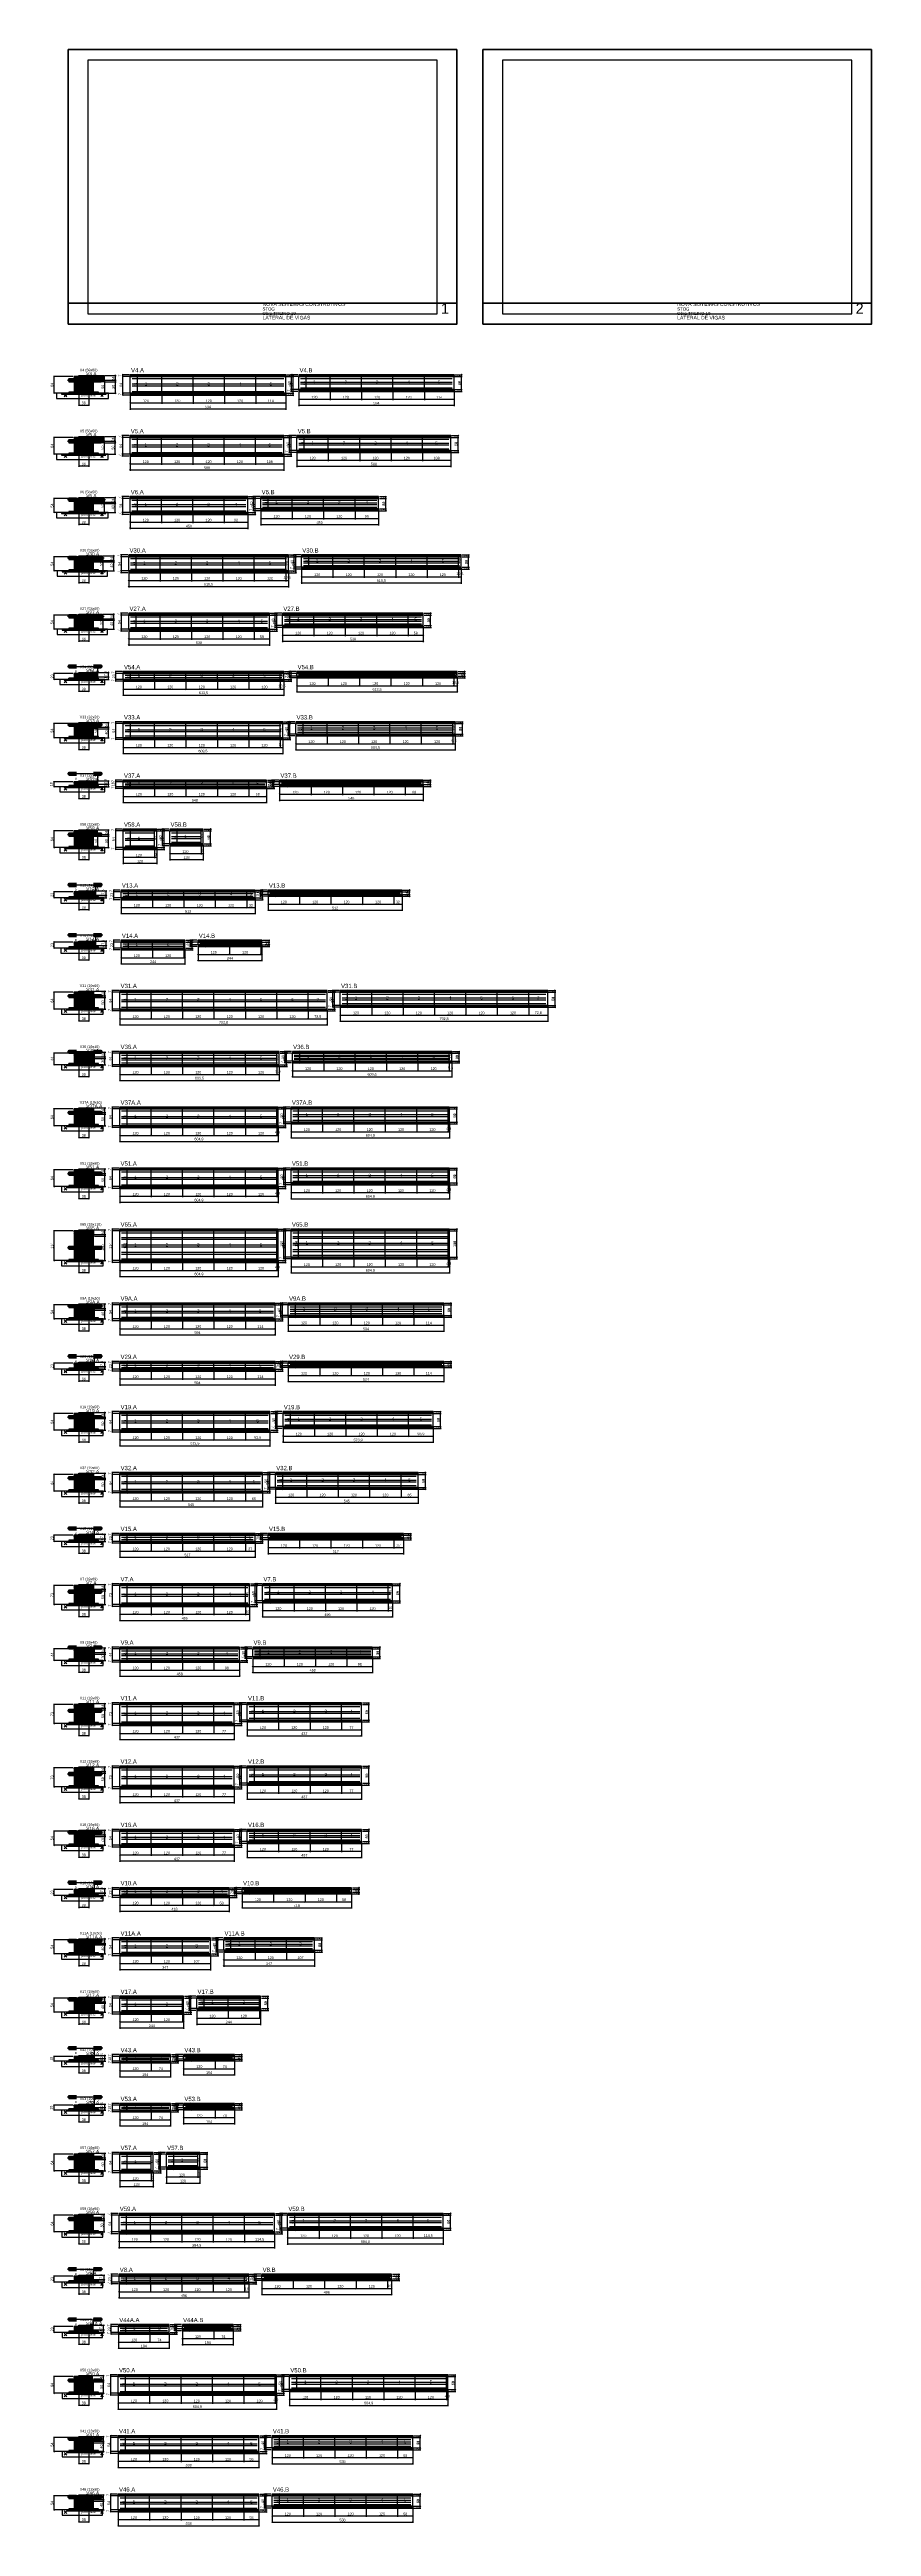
# Model space of a CAD drawing. Extents: x -10500 to 3070, y -8219 to 1250.
# Drawn here: x -72 to 3070, y -8219 to 1250 of the extents above.
import ezdxf
from ezdxf.enums import TextEntityAlignment as Align

# ---------------------------------------------------------------- set-up
doc = ezdxf.new("R2010")
doc.units = 0
for name, color, linetype in [('5', 5, 'Continuous'), ('barrote', 126, 'Continuous'), ('CARIMBO', 255, 'Continuous'), ('CONCRETO', 251, 'Continuous'), ('COTA', 241, 'Continuous'), ('Cota Seção (2x)', 241, 'Continuous'), ('detalhes', 7, 'Continuous'), ('ESTRUTURACAO', 7, 'Continuous'), ('Folhas', 255, 'Continuous'), ('Hachura', 251, 'Continuous'), ('Madeira', 126, 'Continuous'), ('NOMENCLATURA', 7, 'Continuous'), ('Painéis', 200, 'Continuous'), ('presilha', 224, 'Continuous'), ('SARR_2.2x7', 40, 'Continuous'), ('SCO-___-LAJ', 224, 'Continuous'), ('TENSOR', 224, 'Continuous'), ('Texto Seção', 7, 'Continuous')]:
    doc.layers.add(name, color=color, linetype=linetype)
doc.dimstyles.new('PAINEL', dxfattribs={"dimtxt": 10, "dimasz": 3, "dimexe": 3, "dimexo": 3, "dimgap": 3, "dimtad": 1, "dimblk": 'OBLIQUE', "dimblk1": 'OBLIQUE', "dimcen": 2.5, "dimclrd": 4, "dimclre": 4, "dimclrt": 240, "dimazin": 3, "dimtfac": 1, "dimtmove": 0, "dimatfit": 3})
doc.dimstyles.new('SECAO2X', dxfattribs={"dimtxt": 7, "dimasz": 5, "dimexe": 3, "dimexo": 3, "dimgap": 2, "dimtad": 3, "dimblk": 'OBLIQUE', "dimblk1": 'OBLIQUE', "dimcen": 2.5, "dimclrd": 4, "dimclre": 4, "dimclrt": 1, "dimazin": 3, "dimtfac": 1, "dimtmove": 0, "dimatfit": 3})

# ---------------------------------------------------------------- blocks, each defined once
blk = doc.blocks.new('PAR_ESQ')
for p, q in [((-1, -1), (1, 1)), ((-1, 1), (1, -1))]:
    blk.add_line(p, q)
blk = doc.blocks.new('PAR_FUNDO_ESQ')
for p, q in [((-1, -1), (1, 1)), ((-1, 1), (1, -1))]:
    blk.add_line(p, q)
blk = doc.blocks.new('PAR_FUNDO_DIR')
for p, q in [((-1, -1), (1, 1)), ((-1, 1), (1, -1))]:
    blk.add_line(p, q)
blk = doc.blocks.new('par_int_esq')
for p, q in [((-1, -1), (1, 1)), ((-1, 1), (1, -1))]:
    blk.add_line(p, q)
blk = doc.blocks.new('par_int_dir')
for p, q in [((-1, -1), (1, 1)), ((-1, 1), (1, -1))]:
    blk.add_line(p, q)
blk = doc.blocks.new('_OBLIQUE')
at = {"color": 0, "linetype": 'BYBLOCK'}
blk.add_line((-0.5, -0.5), (0.5, 0.5), dxfattribs=at)

msp = doc.modelspace()

# ---------------------------------------------------------------- hatches: boundary and pattern name
at = {"layer": 'COTA'}
h = msp.add_hatch(dxfattribs=at)
h.set_pattern_fill('ANSI31', scale=0.4)
h.paths.add_polyline_path([(40, -56), (40, 4), (137, 4), (137, -20), (78, -20), (78, -56)])
h = msp.add_hatch(dxfattribs=at)
h.set_pattern_fill('ANSI31', scale=0.5)
h.paths.add_polyline_path([(237, 0), (357, 0), (357, 7), (237, 7)])
h = msp.add_hatch(dxfattribs=at)
h.set_pattern_fill('ANSI31', scale=0.5)
h.paths.add_polyline_path([(357, 0), (477, 0), (477, 7), (357, 7)])
h = msp.add_hatch(dxfattribs=at)
h.set_pattern_fill('ANSI31', scale=0.5)
h.paths.add_polyline_path([(477, 0), (597, 0), (597, 7), (477, 7)])
h = msp.add_hatch(dxfattribs=at)
h.set_pattern_fill('ANSI31', scale=0.5)
h.paths.add_polyline_path([(597, 0), (717, 0), (717, 7), (597, 7)])
h = msp.add_hatch(dxfattribs=at)
h.set_pattern_fill('ANSI31', scale=0.5)
h.paths.add_polyline_path([(717, 0), (831, 0), (831, 7), (717, 7)])
h = msp.add_hatch(dxfattribs=at)
h.set_pattern_fill('ANSI31', scale=0.5)
h.paths.add_polyline_path([(881, 0), (1001, 0), (1001, 7), (881, 7)])
h = msp.add_hatch(dxfattribs=at)
h.set_pattern_fill('ANSI31', scale=0.5)
h.paths.add_polyline_path([(1001, 0), (1121, 0), (1121, 7), (1001, 7)])
h = msp.add_hatch(dxfattribs=at)
h.set_pattern_fill('ANSI31', scale=0.5)
h.paths.add_polyline_path([(1121, 0), (1241, 0), (1241, 7), (1121, 7)])
h = msp.add_hatch(dxfattribs=at)
h.set_pattern_fill('ANSI31', scale=0.5)
h.paths.add_polyline_path([(1241, 0), (1361, 0), (1361, 7), (1241, 7)])
h = msp.add_hatch(dxfattribs=at)
h.set_pattern_fill('ANSI31', scale=0.5)
h.paths.add_polyline_path([(1361, 0), (1475, 0), (1475, 7), (1361, 7)])
h = msp.add_hatch(dxfattribs=at)
h.set_pattern_fill('ANSI31', scale=0.5)
h.paths.add_polyline_path([(237, -71), (357, -71), (357, -64), (237, -64)])
h = msp.add_hatch(dxfattribs=at)
h.set_pattern_fill('ANSI31', scale=0.5)
h.paths.add_polyline_path([(357, -71), (477, -71), (477, -64), (357, -64)])
h = msp.add_hatch(dxfattribs=at)
h.set_pattern_fill('ANSI31', scale=0.5)
h.paths.add_polyline_path([(477, -71), (597, -71), (597, -64), (477, -64)])
h = msp.add_hatch(dxfattribs=at)
h.set_pattern_fill('ANSI31', scale=0.5)
h.paths.add_polyline_path([(597, -71), (717, -71), (717, -64), (597, -64)])
h = msp.add_hatch(dxfattribs=at)
h.set_pattern_fill('ANSI31', scale=0.5)
h.paths.add_polyline_path([(717, -71), (831, -71), (831, -64), (717, -64)])
h = msp.add_hatch(dxfattribs=at)
h.set_pattern_fill('ANSI31', scale=0.5)
h.paths.add_polyline_path([(881, -57), (1001, -57), (1001, -50), (881, -50)])
h = msp.add_hatch(dxfattribs=at)
h.set_pattern_fill('ANSI31', scale=0.5)
h.paths.add_polyline_path([(1001, -57), (1121, -57), (1121, -50), (1001, -50)])
h = msp.add_hatch(dxfattribs=at)
h.set_pattern_fill('ANSI31', scale=0.5)
h.paths.add_polyline_path([(1121, -57), (1241, -57), (1241, -50), (1121, -50)])
h = msp.add_hatch(dxfattribs=at)
h.set_pattern_fill('ANSI31', scale=0.5)
h.paths.add_polyline_path([(1241, -57), (1361, -57), (1361, -50), (1241, -50)])
h = msp.add_hatch(dxfattribs=at)
h.set_pattern_fill('ANSI31', scale=0.5)
h.paths.add_polyline_path([(1361, -57), (1475, -57), (1475, -50), (1361, -50)])
h = msp.add_hatch(dxfattribs=at)
h.set_pattern_fill('ANSI31', scale=0.4)
h.paths.add_polyline_path([(40, -289), (40, -229), (136, -229), (136, -253), (78, -253), (78, -289)])
h = msp.add_hatch(dxfattribs=at)
h.set_pattern_fill('ANSI31', scale=0.5)
h.paths.add_polyline_path([(236, -233), (356, -233), (356, -226), (236, -226)])
h = msp.add_hatch(dxfattribs=at)
h.set_pattern_fill('ANSI31', scale=0.5)
h.paths.add_polyline_path([(356, -233), (476, -233), (476, -226), (356, -226)])
h = msp.add_hatch(dxfattribs=at)
h.set_pattern_fill('ANSI31', scale=0.5)
h.paths.add_polyline_path([(476, -233), (596, -233), (596, -226), (476, -226)])
h = msp.add_hatch(dxfattribs=at)
h.set_pattern_fill('ANSI31', scale=0.5)
h.paths.add_polyline_path([(596, -233), (716, -233), (716, -226), (596, -226)])
h = msp.add_hatch(dxfattribs=at)
h.set_pattern_fill('ANSI31', scale=0.5)
h.paths.add_polyline_path([(716, -233), (824, -233), (824, -226), (716, -226)])
h = msp.add_hatch(dxfattribs=at)
h.set_pattern_fill('ANSI31', scale=0.5)
h.paths.add_polyline_path([(874, -233), (994, -233), (994, -226), (874, -226)])
h = msp.add_hatch(dxfattribs=at)
h.set_pattern_fill('ANSI31', scale=0.5)
h.paths.add_polyline_path([(874, -290), (994, -290), (994, -283), (874, -283)])
h = msp.add_hatch(dxfattribs=at)
h.set_pattern_fill('ANSI31', scale=0.5)
h.paths.add_polyline_path([(994, -233), (1114, -233), (1114, -226), (994, -226)])
h = msp.add_hatch(dxfattribs=at)
h.set_pattern_fill('ANSI31', scale=0.5)
h.paths.add_polyline_path([(994, -290), (1114, -290), (1114, -283), (994, -283)])
h = msp.add_hatch(dxfattribs=at)
h.set_pattern_fill('ANSI31', scale=0.5)
h.paths.add_polyline_path([(1114, -233), (1234, -233), (1234, -226), (1114, -226)])
h = msp.add_hatch(dxfattribs=at)
h.set_pattern_fill('ANSI31', scale=0.5)
h.paths.add_polyline_path([(1114, -290), (1234, -290), (1234, -283), (1114, -283)])
h = msp.add_hatch(dxfattribs=at)
h.set_pattern_fill('ANSI31', scale=0.5)
h.paths.add_polyline_path([(1234, -233), (1354, -233), (1354, -226), (1234, -226)])
h = msp.add_hatch(dxfattribs=at)
h.set_pattern_fill('ANSI31', scale=0.5)
h.paths.add_polyline_path([(1234, -290), (1354, -290), (1354, -283), (1234, -283)])
h = msp.add_hatch(dxfattribs=at)
h.set_pattern_fill('ANSI31', scale=0.5)
h.paths.add_polyline_path([(1354, -233), (1462, -233), (1462, -226), (1354, -226)])
h = msp.add_hatch(dxfattribs=at)
h.set_pattern_fill('ANSI31', scale=0.5)
h.paths.add_polyline_path([(1354, -290), (1462, -290), (1462, -283), (1354, -283)])
h = msp.add_hatch(dxfattribs=at)
h.set_pattern_fill('ANSI31', scale=0.5)
h.paths.add_polyline_path([(236, -304), (356, -304), (356, -297), (236, -297)])
h = msp.add_hatch(dxfattribs=at)
h.set_pattern_fill('ANSI31', scale=0.5)
h.paths.add_polyline_path([(356, -304), (476, -304), (476, -297), (356, -297)])
h = msp.add_hatch(dxfattribs=at)
h.set_pattern_fill('ANSI31', scale=0.5)
h.paths.add_polyline_path([(476, -304), (596, -304), (596, -297), (476, -297)])
h = msp.add_hatch(dxfattribs=at)
h.set_pattern_fill('ANSI31', scale=0.5)
h.paths.add_polyline_path([(596, -304), (716, -304), (716, -297), (596, -297)])
h = msp.add_hatch(dxfattribs=at)
h.set_pattern_fill('ANSI31', scale=0.5)
h.paths.add_polyline_path([(716, -304), (824, -304), (824, -297), (716, -297)])
h = msp.add_hatch(dxfattribs=at)
h.set_pattern_fill('ANSI31', scale=0.4)
h.paths.add_polyline_path([(40, -512), (40, -462), (136, -462), (136, -486), (78, -486), (78, -512)])
h = msp.add_hatch(dxfattribs=at)
h.set_pattern_fill('ANSI31', scale=0.5)
h.paths.add_polyline_path([(236, -466), (356, -466), (356, -459), (236, -459)])
h = msp.add_hatch(dxfattribs=at)
h.set_pattern_fill('ANSI31', scale=0.5)
h.paths.add_polyline_path([(356, -466), (476, -466), (476, -459), (356, -459)])
h = msp.add_hatch(dxfattribs=at)
h.set_pattern_fill('ANSI31', scale=0.5)
h.paths.add_polyline_path([(476, -466), (596, -466), (596, -459), (476, -459)])
h = msp.add_hatch(dxfattribs=at)
h.set_pattern_fill('ANSI31', scale=0.5)
h.paths.add_polyline_path([(596, -466), (686, -466), (686, -459), (596, -459)])
h = msp.add_hatch(dxfattribs=at)
h.set_pattern_fill('ANSI31', scale=0.5)
h.paths.add_polyline_path([(736, -466), (856, -466), (856, -459), (736, -459)])
h = msp.add_hatch(dxfattribs=at)
h.set_pattern_fill('ANSI31', scale=0.5)
h.paths.add_polyline_path([(856, -466), (976, -466), (976, -459), (856, -459)])
h = msp.add_hatch(dxfattribs=at)
h.set_pattern_fill('ANSI31', scale=0.5)
h.paths.add_polyline_path([(976, -466), (1096, -466), (1096, -459), (976, -459)])
h = msp.add_hatch(dxfattribs=at)
h.set_pattern_fill('ANSI31', scale=0.5)
h.paths.add_polyline_path([(1096, -466), (1186, -466), (1186, -459), (1096, -459)])
h = msp.add_hatch(dxfattribs=at)
h.set_pattern_fill('ANSI31', scale=0.5)
h.paths.add_polyline_path([(236, -527), (356, -527), (356, -520), (236, -520)])
h = msp.add_hatch(dxfattribs=at)
h.set_pattern_fill('ANSI31', scale=0.5)
h.paths.add_polyline_path([(356, -527), (476, -527), (476, -520), (356, -520)])
h = msp.add_hatch(dxfattribs=at)
h.set_pattern_fill('ANSI31', scale=0.5)
h.paths.add_polyline_path([(476, -527), (596, -527), (596, -520), (476, -520)])
h = msp.add_hatch(dxfattribs=at)
h.set_pattern_fill('ANSI31', scale=0.5)
h.paths.add_polyline_path([(596, -527), (686, -527), (686, -520), (596, -520)])
h = msp.add_hatch(dxfattribs=at)
h.set_pattern_fill('ANSI31', scale=0.5)
h.paths.add_polyline_path([(736, -513), (856, -513), (856, -506), (736, -506)])
h = msp.add_hatch(dxfattribs=at)
h.set_pattern_fill('ANSI31', scale=0.5)
h.paths.add_polyline_path([(856, -513), (976, -513), (976, -506), (856, -506)])
h = msp.add_hatch(dxfattribs=at)
h.set_pattern_fill('ANSI31', scale=0.5)
h.paths.add_polyline_path([(976, -513), (1096, -513), (1096, -506), (976, -506)])
h = msp.add_hatch(dxfattribs=at)
h.set_pattern_fill('ANSI31', scale=0.5)
h.paths.add_polyline_path([(1096, -513), (1186, -513), (1186, -506), (1096, -506)])
h = msp.add_hatch(dxfattribs=at)
h.set_pattern_fill('ANSI31', scale=0.4)
h.paths.add_polyline_path([(40, -735), (40, -685), (131, -685), (131, -709), (78, -709), (78, -735)])
h = msp.add_hatch(dxfattribs=at)
h.set_pattern_fill('ANSI31', scale=0.5)
h.paths.add_polyline_path([(231, -689), (351, -689), (351, -682), (231, -682)])
h = msp.add_hatch(dxfattribs=at)
h.set_pattern_fill('ANSI31', scale=0.5)
h.paths.add_polyline_path([(231, -750), (351, -750), (351, -743), (231, -743)])
h = msp.add_hatch(dxfattribs=at)
h.set_pattern_fill('ANSI31', scale=0.5)
h.paths.add_polyline_path([(351, -689), (471, -689), (471, -682), (351, -682)])
h = msp.add_hatch(dxfattribs=at)
h.set_pattern_fill('ANSI31', scale=0.5)
h.paths.add_polyline_path([(351, -750), (471, -750), (471, -743), (351, -743)])
h = msp.add_hatch(dxfattribs=at)
h.set_pattern_fill('ANSI31', scale=0.5)
h.paths.add_polyline_path([(471, -689), (591, -689), (591, -682), (471, -682)])
h = msp.add_hatch(dxfattribs=at)
h.set_pattern_fill('ANSI31', scale=0.5)
h.paths.add_polyline_path([(471, -750), (591, -750), (591, -743), (471, -743)])
h = msp.add_hatch(dxfattribs=at)
h.set_pattern_fill('ANSI31', scale=0.5)
h.paths.add_polyline_path([(591, -689), (711, -689), (711, -682), (591, -682)])
h = msp.add_hatch(dxfattribs=at)
h.set_pattern_fill('ANSI31', scale=0.5)
h.paths.add_polyline_path([(591, -750), (711, -750), (711, -743), (591, -743)])
h = msp.add_hatch(dxfattribs=at)
h.set_pattern_fill('ANSI31', scale=0.5)
h.paths.add_polyline_path([(711, -689), (831, -689), (831, -682), (711, -682)])
h = msp.add_hatch(dxfattribs=at)
h.set_pattern_fill('ANSI31', scale=0.5)
h.paths.add_polyline_path([(711, -750), (831, -750), (831, -743), (711, -743)])
h = msp.add_hatch(dxfattribs=at)
h.set_pattern_fill('ANSI31', scale=0.5)
h.paths.add_polyline_path([(831, -689), (841.5, -689), (841.5, -682), (831, -682)])
h = msp.add_hatch(dxfattribs=at)
h.set_pattern_fill('ANSI31', scale=0.5)
h.paths.add_polyline_path([(831, -750), (841.5, -750), (841.5, -743), (831, -743)])
h = msp.add_hatch(dxfattribs=at)
h.set_pattern_fill('ANSI31', scale=0.5)
h.paths.add_polyline_path([(891.5, -689), (1011.5, -689), (1011.5, -682), (891.5, -682)])
h = msp.add_hatch(dxfattribs=at)
h.set_pattern_fill('ANSI31', scale=0.5)
h.paths.add_polyline_path([(891.5, -736), (1011.5, -736), (1011.5, -729), (891.5, -729)])
h = msp.add_hatch(dxfattribs=at)
h.set_pattern_fill('ANSI31', scale=0.5)
h.paths.add_polyline_path([(1011.5, -689), (1131.5, -689), (1131.5, -682), (1011.5, -682)])
h = msp.add_hatch(dxfattribs=at)
h.set_pattern_fill('ANSI31', scale=0.5)
h.paths.add_polyline_path([(1011.5, -736), (1131.5, -736), (1131.5, -729), (1011.5, -729)])
h = msp.add_hatch(dxfattribs=at)
h.set_pattern_fill('ANSI31', scale=0.5)
h.paths.add_polyline_path([(1131.5, -689), (1251.5, -689), (1251.5, -682), (1131.5, -682)])
h = msp.add_hatch(dxfattribs=at)
h.set_pattern_fill('ANSI31', scale=0.5)
h.paths.add_polyline_path([(1131.5, -736), (1251.5, -736), (1251.5, -729), (1131.5, -729)])
h = msp.add_hatch(dxfattribs=at)
h.set_pattern_fill('ANSI31', scale=0.5)
h.paths.add_polyline_path([(1251.5, -689), (1371.5, -689), (1371.5, -682), (1251.5, -682)])
h = msp.add_hatch(dxfattribs=at)
h.set_pattern_fill('ANSI31', scale=0.5)
h.paths.add_polyline_path([(1251.5, -736), (1371.5, -736), (1371.5, -729), (1251.5, -729)])
h = msp.add_hatch(dxfattribs=at)
h.set_pattern_fill('ANSI31', scale=0.5)
h.paths.add_polyline_path([(1371.5, -689), (1491.5, -689), (1491.5, -682), (1371.5, -682)])
h = msp.add_hatch(dxfattribs=at)
h.set_pattern_fill('ANSI31', scale=0.5)
h.paths.add_polyline_path([(1371.5, -736), (1491.5, -736), (1491.5, -729), (1371.5, -729)])
h = msp.add_hatch(dxfattribs=at)
h.set_pattern_fill('ANSI31', scale=0.5)
h.paths.add_polyline_path([(1491.5, -689), (1502, -689), (1502, -682), (1491.5, -682)])
h = msp.add_hatch(dxfattribs=at)
h.set_pattern_fill('ANSI31', scale=0.5)
h.paths.add_polyline_path([(1491.5, -736), (1502, -736), (1502, -729), (1491.5, -729)])
h = msp.add_hatch(dxfattribs=at)
h.set_pattern_fill('ANSI31', scale=0.4)
h.paths.add_polyline_path([(40, -958), (40, -908), (131, -908), (131, -932), (78, -932), (78, -958)])
h = msp.add_hatch(dxfattribs=at)
h.set_pattern_fill('ANSI31', scale=0.5)
h.paths.add_polyline_path([(231, -912), (351, -912), (351, -905), (231, -905)])
h = msp.add_hatch(dxfattribs=at)
h.set_pattern_fill('ANSI31', scale=0.5)
h.paths.add_polyline_path([(351, -912), (471, -912), (471, -905), (351, -905)])
h = msp.add_hatch(dxfattribs=at)
h.set_pattern_fill('ANSI31', scale=0.5)
h.paths.add_polyline_path([(471, -912), (591, -912), (591, -905), (471, -905)])
h = msp.add_hatch(dxfattribs=at)
h.set_pattern_fill('ANSI31', scale=0.5)
h.paths.add_polyline_path([(591, -912), (711, -912), (711, -905), (591, -905)])
h = msp.add_hatch(dxfattribs=at)
h.set_pattern_fill('ANSI31', scale=0.5)
h.paths.add_polyline_path([(711, -912), (769, -912), (769, -905), (711, -905)])
h = msp.add_hatch(dxfattribs=at)
h.set_pattern_fill('ANSI31', scale=0.5)
h.paths.add_polyline_path([(819, -912), (939, -912), (939, -905), (819, -905)])
h = msp.add_hatch(dxfattribs=at)
h.set_pattern_fill('ANSI31', scale=0.5)
h.paths.add_polyline_path([(939, -912), (1059, -912), (1059, -905), (939, -905)])
h = msp.add_hatch(dxfattribs=at)
h.set_pattern_fill('ANSI31', scale=0.5)
h.paths.add_polyline_path([(1059, -912), (1179, -912), (1179, -905), (1059, -905)])
h = msp.add_hatch(dxfattribs=at)
h.set_pattern_fill('ANSI31', scale=0.5)
h.paths.add_polyline_path([(1179, -912), (1299, -912), (1299, -905), (1179, -905)])
h = msp.add_hatch(dxfattribs=at)
h.set_pattern_fill('ANSI31', scale=0.5)
h.paths.add_polyline_path([(1299, -912), (1357, -912), (1357, -905), (1299, -905)])
h = msp.add_hatch(dxfattribs=at)
h.set_pattern_fill('ANSI31', scale=0.5)
h.paths.add_polyline_path([(231, -973), (351, -973), (351, -966), (231, -966)])
h = msp.add_hatch(dxfattribs=at)
h.set_pattern_fill('ANSI31', scale=0.5)
h.paths.add_polyline_path([(351, -973), (471, -973), (471, -966), (351, -966)])
h = msp.add_hatch(dxfattribs=at)
h.set_pattern_fill('ANSI31', scale=0.5)
h.paths.add_polyline_path([(471, -973), (591, -973), (591, -966), (471, -966)])
h = msp.add_hatch(dxfattribs=at)
h.set_pattern_fill('ANSI31', scale=0.5)
h.paths.add_polyline_path([(591, -973), (711, -973), (711, -966), (591, -966)])
h = msp.add_hatch(dxfattribs=at)
h.set_pattern_fill('ANSI31', scale=0.5)
h.paths.add_polyline_path([(711, -973), (769, -973), (769, -966), (711, -966)])
h = msp.add_hatch(dxfattribs=at)
h.set_pattern_fill('ANSI31', scale=0.5)
h.paths.add_polyline_path([(819, -959), (939, -959), (939, -952), (819, -952)])
h = msp.add_hatch(dxfattribs=at)
h.set_pattern_fill('ANSI31', scale=0.5)
h.paths.add_polyline_path([(939, -959), (1059, -959), (1059, -952), (939, -952)])
h = msp.add_hatch(dxfattribs=at)
h.set_pattern_fill('ANSI31', scale=0.5)
h.paths.add_polyline_path([(1059, -959), (1179, -959), (1179, -952), (1059, -952)])
h = msp.add_hatch(dxfattribs=at)
h.set_pattern_fill('ANSI31', scale=0.5)
h.paths.add_polyline_path([(1179, -959), (1299, -959), (1299, -952), (1179, -952)])
h = msp.add_hatch(dxfattribs=at)
h.set_pattern_fill('ANSI31', scale=0.5)
h.paths.add_polyline_path([(1299, -959), (1357, -959), (1357, -952), (1299, -952)])
h = msp.add_hatch(dxfattribs=at)
h.set_pattern_fill('ANSI31', scale=0.4)
h.paths.add_polyline_path([(40, -1150), (40, -1131), (110.5, -1131), (110.5, -1148.6), (78, -1148.6), (78, -1150)])
h = msp.add_hatch(dxfattribs=at)
h.set_pattern_fill('ANSI31', scale=0.5)
h.paths.add_polyline_path([(210, -1135), (330, -1135), (330, -1128), (210, -1128)])
h = msp.add_hatch(dxfattribs=at)
h.set_pattern_fill('ANSI31', scale=0.5)
h.paths.add_polyline_path([(330, -1135), (450, -1135), (450, -1128), (330, -1128)])
h = msp.add_hatch(dxfattribs=at)
h.set_pattern_fill('ANSI31', scale=0.5)
h.paths.add_polyline_path([(450, -1135), (570, -1135), (570, -1128), (450, -1128)])
h = msp.add_hatch(dxfattribs=at)
h.set_pattern_fill('ANSI31', scale=0.5)
h.paths.add_polyline_path([(570, -1135), (690, -1135), (690, -1128), (570, -1128)])
h = msp.add_hatch(dxfattribs=at)
h.set_pattern_fill('ANSI31', scale=0.5)
h.paths.add_polyline_path([(690, -1135), (810, -1135), (810, -1128), (690, -1128)])
h = msp.add_hatch(dxfattribs=at)
h.set_pattern_fill('ANSI31', scale=0.5)
h.paths.add_polyline_path([(810, -1135), (823.5, -1135), (823.5, -1128), (810, -1128)])
h = msp.add_hatch(dxfattribs=at)
h.set_pattern_fill('ANSI31', scale=0.5)
h.paths.add_polyline_path([(873.5, -1135), (993.5, -1135), (993.5, -1128), (873.5, -1128)])
h = msp.add_hatch(dxfattribs=at)
h.set_pattern_fill('ANSI31', scale=0.5)
h.paths.add_polyline_path([(993.5, -1135), (1113.5, -1135), (1113.5, -1128), (993.5, -1128)])
h = msp.add_hatch(dxfattribs=at)
h.set_pattern_fill('ANSI31', scale=0.5)
h.paths.add_polyline_path([(1113.5, -1135), (1233.5, -1135), (1233.5, -1128), (1113.5, -1128)])
h = msp.add_hatch(dxfattribs=at)
h.set_pattern_fill('ANSI31', scale=0.5)
h.paths.add_polyline_path([(1233.5, -1135), (1353.5, -1135), (1353.5, -1128), (1233.5, -1128)])
h = msp.add_hatch(dxfattribs=at)
h.set_pattern_fill('ANSI31', scale=0.5)
h.paths.add_polyline_path([(1353.5, -1135), (1473.5, -1135), (1473.5, -1128), (1353.5, -1128)])
h = msp.add_hatch(dxfattribs=at)
h.set_pattern_fill('ANSI31', scale=0.5)
h.paths.add_polyline_path([(1473.5, -1135), (1487, -1135), (1487, -1128), (1473.5, -1128)])
h = msp.add_hatch(dxfattribs=at)
h.set_pattern_fill('ANSI31', scale=0.5)
h.paths.add_polyline_path([(210, -1165), (330, -1165), (330, -1158), (210, -1158)])
h = msp.add_hatch(dxfattribs=at)
h.set_pattern_fill('ANSI31', scale=0.5)
h.paths.add_polyline_path([(330, -1165), (450, -1165), (450, -1158), (330, -1158)])
h = msp.add_hatch(dxfattribs=at)
h.set_pattern_fill('ANSI31', scale=0.5)
h.paths.add_polyline_path([(450, -1165), (570, -1165), (570, -1158), (450, -1158)])
h = msp.add_hatch(dxfattribs=at)
h.set_pattern_fill('ANSI31', scale=0.5)
h.paths.add_polyline_path([(570, -1165), (690, -1165), (690, -1158), (570, -1158)])
h = msp.add_hatch(dxfattribs=at)
h.set_pattern_fill('ANSI31', scale=0.5)
h.paths.add_polyline_path([(690, -1165), (810, -1165), (810, -1158), (690, -1158)])
h = msp.add_hatch(dxfattribs=at)
h.set_pattern_fill('ANSI31', scale=0.5)
h.paths.add_polyline_path([(810, -1165), (823.5, -1165), (823.5, -1158), (810, -1158)])
h = msp.add_hatch(dxfattribs=at)
h.set_pattern_fill('ANSI31', scale=0.5)
h.paths.add_polyline_path([(873.5, -1152), (993.5, -1152), (993.5, -1145), (873.5, -1145)])
h = msp.add_hatch(dxfattribs=at)
h.set_pattern_fill('ANSI31', scale=0.5)
h.paths.add_polyline_path([(993.5, -1152), (1113.5, -1152), (1113.5, -1145), (993.5, -1145)])
h = msp.add_hatch(dxfattribs=at)
h.set_pattern_fill('ANSI31', scale=0.5)
h.paths.add_polyline_path([(1113.5, -1152), (1233.5, -1152), (1233.5, -1145), (1113.5, -1145)])
h = msp.add_hatch(dxfattribs=at)
h.set_pattern_fill('ANSI31', scale=0.5)
h.paths.add_polyline_path([(1233.5, -1152), (1353.5, -1152), (1353.5, -1145), (1233.5, -1145)])
h = msp.add_hatch(dxfattribs=at)
h.set_pattern_fill('ANSI31', scale=0.5)
h.paths.add_polyline_path([(1353.5, -1152), (1473.5, -1152), (1473.5, -1145), (1353.5, -1145)])
h = msp.add_hatch(dxfattribs=at)
h.set_pattern_fill('ANSI31', scale=0.5)
h.paths.add_polyline_path([(1473.5, -1152), (1487, -1152), (1487, -1145), (1473.5, -1145)])
h = msp.add_hatch(dxfattribs=at)
h.set_pattern_fill('ANSI31', scale=0.4)
h.paths.add_polyline_path([(40, -1373), (40, -1323), (110.5, -1323), (110.5, -1347), (78, -1347), (78, -1373)])
h = msp.add_hatch(dxfattribs=at)
h.set_pattern_fill('ANSI31', scale=0.5)
h.paths.add_polyline_path([(210, -1327), (330, -1327), (330, -1320), (210, -1320)])
h = msp.add_hatch(dxfattribs=at)
h.set_pattern_fill('ANSI31', scale=0.5)
h.paths.add_polyline_path([(330, -1327), (450, -1327), (450, -1320), (330, -1320)])
h = msp.add_hatch(dxfattribs=at)
h.set_pattern_fill('ANSI31', scale=0.5)
h.paths.add_polyline_path([(450, -1327), (570, -1327), (570, -1320), (450, -1320)])
h = msp.add_hatch(dxfattribs=at)
h.set_pattern_fill('ANSI31', scale=0.5)
h.paths.add_polyline_path([(570, -1327), (690, -1327), (690, -1320), (570, -1320)])
h = msp.add_hatch(dxfattribs=at)
h.set_pattern_fill('ANSI31', scale=0.5)
h.paths.add_polyline_path([(690, -1327), (810, -1327), (810, -1320), (690, -1320)])
h = msp.add_hatch(dxfattribs=at)
h.set_pattern_fill('ANSI31', scale=0.5)
h.paths.add_polyline_path([(810, -1327), (819.5, -1327), (819.5, -1320), (810, -1320)])
h = msp.add_hatch(dxfattribs=at)
h.set_pattern_fill('ANSI31', scale=0.5)
h.paths.add_polyline_path([(869.5, -1327), (989.5, -1327), (989.5, -1320), (869.5, -1320)])
h = msp.add_hatch(dxfattribs=at)
h.set_pattern_fill('ANSI31', scale=0.5)
h.paths.add_polyline_path([(989.5, -1327), (1109.5, -1327), (1109.5, -1320), (989.5, -1320)])
h = msp.add_hatch(dxfattribs=at)
h.set_pattern_fill('ANSI31', scale=0.5)
h.paths.add_polyline_path([(1109.5, -1327), (1229.5, -1327), (1229.5, -1320), (1109.5, -1320)])
h = msp.add_hatch(dxfattribs=at)
h.set_pattern_fill('ANSI31', scale=0.5)
h.paths.add_polyline_path([(1229.5, -1327), (1349.5, -1327), (1349.5, -1320), (1229.5, -1320)])
h = msp.add_hatch(dxfattribs=at)
h.set_pattern_fill('ANSI31', scale=0.5)
h.paths.add_polyline_path([(1349.5, -1327), (1469.5, -1327), (1469.5, -1320), (1349.5, -1320)])
h = msp.add_hatch(dxfattribs=at)
h.set_pattern_fill('ANSI31', scale=0.5)
h.paths.add_polyline_path([(1469.5, -1327), (1479, -1327), (1479, -1320), (1469.5, -1320)])
h = msp.add_hatch(dxfattribs=at)
h.set_pattern_fill('ANSI31', scale=0.5)
h.paths.add_polyline_path([(210, -1388), (330, -1388), (330, -1381), (210, -1381)])
h = msp.add_hatch(dxfattribs=at)
h.set_pattern_fill('ANSI31', scale=0.5)
h.paths.add_polyline_path([(330, -1388), (450, -1388), (450, -1381), (330, -1381)])
h = msp.add_hatch(dxfattribs=at)
h.set_pattern_fill('ANSI31', scale=0.5)
h.paths.add_polyline_path([(450, -1388), (570, -1388), (570, -1381), (450, -1381)])
h = msp.add_hatch(dxfattribs=at)
h.set_pattern_fill('ANSI31', scale=0.5)
h.paths.add_polyline_path([(570, -1388), (690, -1388), (690, -1381), (570, -1381)])
h = msp.add_hatch(dxfattribs=at)
h.set_pattern_fill('ANSI31', scale=0.5)
h.paths.add_polyline_path([(690, -1388), (810, -1388), (810, -1381), (690, -1381)])
h = msp.add_hatch(dxfattribs=at)
h.set_pattern_fill('ANSI31', scale=0.5)
h.paths.add_polyline_path([(810, -1388), (819.5, -1388), (819.5, -1381), (810, -1381)])
h = msp.add_hatch(dxfattribs=at)
h.set_pattern_fill('ANSI31', scale=0.5)
h.paths.add_polyline_path([(869.5, -1374), (989.5, -1374), (989.5, -1367), (869.5, -1367)])
h = msp.add_hatch(dxfattribs=at)
h.set_pattern_fill('ANSI31', scale=0.5)
h.paths.add_polyline_path([(989.5, -1374), (1109.5, -1374), (1109.5, -1367), (989.5, -1367)])
h = msp.add_hatch(dxfattribs=at)
h.set_pattern_fill('ANSI31', scale=0.5)
h.paths.add_polyline_path([(1109.5, -1374), (1229.5, -1374), (1229.5, -1367), (1109.5, -1367)])
h = msp.add_hatch(dxfattribs=at)
h.set_pattern_fill('ANSI31', scale=0.5)
h.paths.add_polyline_path([(1229.5, -1374), (1349.5, -1374), (1349.5, -1367), (1229.5, -1367)])
h = msp.add_hatch(dxfattribs=at)
h.set_pattern_fill('ANSI31', scale=0.5)
h.paths.add_polyline_path([(1349.5, -1374), (1469.5, -1374), (1469.5, -1367), (1349.5, -1367)])
h = msp.add_hatch(dxfattribs=at)
h.set_pattern_fill('ANSI31', scale=0.5)
h.paths.add_polyline_path([(1469.5, -1374), (1479, -1374), (1479, -1367), (1469.5, -1367)])
h = msp.add_hatch(dxfattribs=at)
h.set_pattern_fill('ANSI31', scale=0.4)
h.paths.add_polyline_path([(40, -1560), (40, -1546), (110.5, -1546), (110.5, -1558.6), (78, -1558.6), (78, -1560)])
h = msp.add_hatch(dxfattribs=at)
h.set_pattern_fill('ANSI31', scale=0.5)
h.paths.add_polyline_path([(210, -1550), (330, -1550), (330, -1543), (210, -1543)])
h = msp.add_hatch(dxfattribs=at)
h.set_pattern_fill('ANSI31', scale=0.5)
h.paths.add_polyline_path([(210, -1575), (330, -1575), (330, -1568), (210, -1568)])
h = msp.add_hatch(dxfattribs=at)
h.set_pattern_fill('ANSI31', scale=0.5)
h.paths.add_polyline_path([(330, -1550), (450, -1550), (450, -1543), (330, -1543)])
h = msp.add_hatch(dxfattribs=at)
h.set_pattern_fill('ANSI31', scale=0.5)
h.paths.add_polyline_path([(330, -1575), (450, -1575), (450, -1568), (330, -1568)])
h = msp.add_hatch(dxfattribs=at)
h.set_pattern_fill('ANSI31', scale=0.5)
h.paths.add_polyline_path([(450, -1550), (570, -1550), (570, -1543), (450, -1543)])
h = msp.add_hatch(dxfattribs=at)
h.set_pattern_fill('ANSI31', scale=0.5)
h.paths.add_polyline_path([(450, -1575), (570, -1575), (570, -1568), (450, -1568)])
h = msp.add_hatch(dxfattribs=at)
h.set_pattern_fill('ANSI31', scale=0.5)
h.paths.add_polyline_path([(570, -1550), (690, -1550), (690, -1543), (570, -1543)])
h = msp.add_hatch(dxfattribs=at)
h.set_pattern_fill('ANSI31', scale=0.5)
h.paths.add_polyline_path([(570, -1575), (690, -1575), (690, -1568), (570, -1568)])
h = msp.add_hatch(dxfattribs=at)
h.set_pattern_fill('ANSI31', scale=0.5)
h.paths.add_polyline_path([(690, -1550), (758, -1550), (758, -1543), (690, -1543)])
h = msp.add_hatch(dxfattribs=at)
h.set_pattern_fill('ANSI31', scale=0.5)
h.paths.add_polyline_path([(690, -1575), (758, -1575), (758, -1568), (690, -1568)])
h = msp.add_hatch(dxfattribs=at)
h.set_pattern_fill('ANSI31', scale=0.5)
h.paths.add_polyline_path([(808, -1550), (928, -1550), (928, -1543), (808, -1543)])
h = msp.add_hatch(dxfattribs=at)
h.set_pattern_fill('ANSI31', scale=0.5)
h.paths.add_polyline_path([(808, -1567), (928, -1567), (928, -1560), (808, -1560)])
h = msp.add_hatch(dxfattribs=at)
h.set_pattern_fill('ANSI31', scale=0.5)
h.paths.add_polyline_path([(928, -1550), (1048, -1550), (1048, -1543), (928, -1543)])
h = msp.add_hatch(dxfattribs=at)
h.set_pattern_fill('ANSI31', scale=0.5)
h.paths.add_polyline_path([(928, -1567), (1048, -1567), (1048, -1560), (928, -1560)])
h = msp.add_hatch(dxfattribs=at)
h.set_pattern_fill('ANSI31', scale=0.5)
h.paths.add_polyline_path([(1048, -1550), (1168, -1550), (1168, -1543), (1048, -1543)])
h = msp.add_hatch(dxfattribs=at)
h.set_pattern_fill('ANSI31', scale=0.5)
h.paths.add_polyline_path([(1048, -1567), (1168, -1567), (1168, -1560), (1048, -1560)])
h = msp.add_hatch(dxfattribs=at)
h.set_pattern_fill('ANSI31', scale=0.5)
h.paths.add_polyline_path([(1168, -1550), (1288, -1550), (1288, -1543), (1168, -1543)])
h = msp.add_hatch(dxfattribs=at)
h.set_pattern_fill('ANSI31', scale=0.5)
h.paths.add_polyline_path([(1168, -1567), (1288, -1567), (1288, -1560), (1168, -1560)])
h = msp.add_hatch(dxfattribs=at)
h.set_pattern_fill('ANSI31', scale=0.5)
h.paths.add_polyline_path([(1288, -1550), (1356, -1550), (1356, -1543), (1288, -1543)])
h = msp.add_hatch(dxfattribs=at)
h.set_pattern_fill('ANSI31', scale=0.5)
h.paths.add_polyline_path([(1288, -1567), (1356, -1567), (1356, -1560), (1288, -1560)])
h = msp.add_hatch(dxfattribs=at)
h.set_pattern_fill('ANSI31', scale=0.4)
h.paths.add_polyline_path([(40, -1793), (40, -1733), (110.5, -1733), (110.5, -1757), (78, -1757), (78, -1793)])
h = msp.add_hatch(dxfattribs=at)
h.set_pattern_fill('ANSI31', scale=0.5)
h.paths.add_polyline_path([(210, -1737), (330, -1737), (330, -1730), (210, -1730)])
h = msp.add_hatch(dxfattribs=at)
h.set_pattern_fill('ANSI31', scale=0.5)
h.paths.add_polyline_path([(330, -1737), (338, -1737), (338, -1730), (330, -1730)])
h = msp.add_hatch(dxfattribs=at)
h.set_pattern_fill('ANSI31', scale=0.5)
h.paths.add_polyline_path([(388, -1737), (508, -1737), (508, -1730), (388, -1730)])
h = msp.add_hatch(dxfattribs=at)
h.set_pattern_fill('ANSI31', scale=0.5)
h.paths.add_polyline_path([(388, -1794), (508, -1794), (508, -1787), (388, -1787)])
h = msp.add_hatch(dxfattribs=at)
h.set_pattern_fill('ANSI31', scale=0.5)
h.paths.add_polyline_path([(508, -1737), (516, -1737), (516, -1730), (508, -1730)])
h = msp.add_hatch(dxfattribs=at)
h.set_pattern_fill('ANSI31', scale=0.5)
h.paths.add_polyline_path([(508, -1794), (516, -1794), (516, -1787), (508, -1787)])
h = msp.add_hatch(dxfattribs=at)
h.set_pattern_fill('ANSI31', scale=0.5)
h.paths.add_polyline_path([(210, -1808), (330, -1808), (330, -1801), (210, -1801)])
h = msp.add_hatch(dxfattribs=at)
h.set_pattern_fill('ANSI31', scale=0.5)
h.paths.add_polyline_path([(330, -1808), (338, -1808), (338, -1801), (330, -1801)])
h = msp.add_hatch(dxfattribs=at)
h.set_pattern_fill('ANSI31', scale=0.4)
h.paths.add_polyline_path([(40, -1985), (40, -1966), (102, -1966), (102, -1983.6), (78, -1983.6), (78, -1985)])
h = msp.add_hatch(dxfattribs=at)
h.set_pattern_fill('ANSI31', scale=0.5)
h.paths.add_polyline_path([(202, -1970), (322, -1970), (322, -1963), (202, -1963)])
h = msp.add_hatch(dxfattribs=at)
h.set_pattern_fill('ANSI31', scale=0.5)
h.paths.add_polyline_path([(322, -1970), (442, -1970), (442, -1963), (322, -1963)])
h = msp.add_hatch(dxfattribs=at)
h.set_pattern_fill('ANSI31', scale=0.5)
h.paths.add_polyline_path([(442, -1970), (562, -1970), (562, -1963), (442, -1963)])
h = msp.add_hatch(dxfattribs=at)
h.set_pattern_fill('ANSI31', scale=0.5)
h.paths.add_polyline_path([(562, -1970), (682, -1970), (682, -1963), (562, -1963)])
h = msp.add_hatch(dxfattribs=at)
h.set_pattern_fill('ANSI31', scale=0.5)
h.paths.add_polyline_path([(682, -1970), (714, -1970), (714, -1963), (682, -1963)])
h = msp.add_hatch(dxfattribs=at)
h.set_pattern_fill('ANSI31', scale=0.5)
h.paths.add_polyline_path([(764, -1970), (884, -1970), (884, -1963), (764, -1963)])
h = msp.add_hatch(dxfattribs=at)
h.set_pattern_fill('ANSI31', scale=0.5)
h.paths.add_polyline_path([(764, -1987), (884, -1987), (884, -1980), (764, -1980)])
h = msp.add_hatch(dxfattribs=at)
h.set_pattern_fill('ANSI31', scale=0.5)
h.paths.add_polyline_path([(884, -1970), (1004, -1970), (1004, -1963), (884, -1963)])
h = msp.add_hatch(dxfattribs=at)
h.set_pattern_fill('ANSI31', scale=0.5)
h.paths.add_polyline_path([(884, -1987), (1004, -1987), (1004, -1980), (884, -1980)])
h = msp.add_hatch(dxfattribs=at)
h.set_pattern_fill('ANSI31', scale=0.5)
h.paths.add_polyline_path([(1004, -1970), (1124, -1970), (1124, -1963), (1004, -1963)])
h = msp.add_hatch(dxfattribs=at)
h.set_pattern_fill('ANSI31', scale=0.5)
h.paths.add_polyline_path([(1004, -1987), (1124, -1987), (1124, -1980), (1004, -1980)])
h = msp.add_hatch(dxfattribs=at)
h.set_pattern_fill('ANSI31', scale=0.5)
h.paths.add_polyline_path([(1124, -1970), (1244, -1970), (1244, -1963), (1124, -1963)])
h = msp.add_hatch(dxfattribs=at)
h.set_pattern_fill('ANSI31', scale=0.5)
h.paths.add_polyline_path([(1124, -1987), (1244, -1987), (1244, -1980), (1124, -1980)])
h = msp.add_hatch(dxfattribs=at)
h.set_pattern_fill('ANSI31', scale=0.5)
h.paths.add_polyline_path([(1244, -1970), (1276, -1970), (1276, -1963), (1244, -1963)])
h = msp.add_hatch(dxfattribs=at)
h.set_pattern_fill('ANSI31', scale=0.5)
h.paths.add_polyline_path([(1244, -1987), (1276, -1987), (1276, -1980), (1244, -1980)])
h = msp.add_hatch(dxfattribs=at)
h.set_pattern_fill('ANSI31', scale=0.5)
h.paths.add_polyline_path([(202, -2000), (322, -2000), (322, -1993), (202, -1993)])
h = msp.add_hatch(dxfattribs=at)
h.set_pattern_fill('ANSI31', scale=0.5)
h.paths.add_polyline_path([(322, -2000), (442, -2000), (442, -1993), (322, -1993)])
h = msp.add_hatch(dxfattribs=at)
h.set_pattern_fill('ANSI31', scale=0.5)
h.paths.add_polyline_path([(442, -2000), (562, -2000), (562, -1993), (442, -1993)])
h = msp.add_hatch(dxfattribs=at)
h.set_pattern_fill('ANSI31', scale=0.5)
h.paths.add_polyline_path([(562, -2000), (682, -2000), (682, -1993), (562, -1993)])
h = msp.add_hatch(dxfattribs=at)
h.set_pattern_fill('ANSI31', scale=0.5)
h.paths.add_polyline_path([(682, -2000), (714, -2000), (714, -1993), (682, -1993)])
h = msp.add_hatch(dxfattribs=at)
h.set_pattern_fill('ANSI31', scale=0.4)
h.paths.add_polyline_path([(40, -2177), (40, -2158), (102, -2158), (102, -2175.6), (78, -2175.6), (78, -2177)])
h = msp.add_hatch(dxfattribs=at)
h.set_pattern_fill('ANSI31', scale=0.5)
h.paths.add_polyline_path([(202, -2162), (322, -2162), (322, -2155), (202, -2155)])
h = msp.add_hatch(dxfattribs=at)
h.set_pattern_fill('ANSI31', scale=0.5)
h.paths.add_polyline_path([(322, -2162), (442, -2162), (442, -2155), (322, -2155)])
h = msp.add_hatch(dxfattribs=at)
h.set_pattern_fill('ANSI31', scale=0.5)
h.paths.add_polyline_path([(442, -2162), (446, -2162), (446, -2155), (442, -2155)])
h = msp.add_hatch(dxfattribs=at)
h.set_pattern_fill('ANSI31', scale=0.5)
h.paths.add_polyline_path([(496, -2162), (616, -2162), (616, -2155), (496, -2155)])
h = msp.add_hatch(dxfattribs=at)
h.set_pattern_fill('ANSI31', scale=0.5)
h.paths.add_polyline_path([(496, -2179), (616, -2179), (616, -2172), (496, -2172)])
h = msp.add_hatch(dxfattribs=at)
h.set_pattern_fill('ANSI31', scale=0.5)
h.paths.add_polyline_path([(616, -2162), (736, -2162), (736, -2155), (616, -2155)])
h = msp.add_hatch(dxfattribs=at)
h.set_pattern_fill('ANSI31', scale=0.5)
h.paths.add_polyline_path([(616, -2179), (736, -2179), (736, -2172), (616, -2172)])
h = msp.add_hatch(dxfattribs=at)
h.set_pattern_fill('ANSI31', scale=0.5)
h.paths.add_polyline_path([(736, -2162), (740, -2162), (740, -2155), (736, -2155)])
h = msp.add_hatch(dxfattribs=at)
h.set_pattern_fill('ANSI31', scale=0.5)
h.paths.add_polyline_path([(736, -2179), (740, -2179), (740, -2172), (736, -2172)])
h = msp.add_hatch(dxfattribs=at)
h.set_pattern_fill('ANSI31', scale=0.5)
h.paths.add_polyline_path([(202, -2192), (322, -2192), (322, -2185), (202, -2185)])
h = msp.add_hatch(dxfattribs=at)
h.set_pattern_fill('ANSI31', scale=0.5)
h.paths.add_polyline_path([(322, -2192), (442, -2192), (442, -2185), (322, -2185)])
h = msp.add_hatch(dxfattribs=at)
h.set_pattern_fill('ANSI31', scale=0.5)
h.paths.add_polyline_path([(442, -2192), (446, -2192), (446, -2185), (442, -2185)])
h = msp.add_hatch(dxfattribs=at)
h.set_pattern_fill('ANSI31', scale=0.4)
h.paths.add_polyline_path([(40, -2410), (40, -2350), (97, -2350), (97, -2374), (78, -2374), (78, -2410)])
h = msp.add_hatch(dxfattribs=at)
h.set_pattern_fill('ANSI31', scale=0.5)
h.paths.add_polyline_path([(197, -2354), (317, -2354), (317, -2347), (197, -2347)])
h = msp.add_hatch(dxfattribs=at)
h.set_pattern_fill('ANSI31', scale=0.5)
h.paths.add_polyline_path([(317, -2354), (437, -2354), (437, -2347), (317, -2347)])
h = msp.add_hatch(dxfattribs=at)
h.set_pattern_fill('ANSI31', scale=0.5)
h.paths.add_polyline_path([(437, -2354), (557, -2354), (557, -2347), (437, -2347)])
h = msp.add_hatch(dxfattribs=at)
h.set_pattern_fill('ANSI31', scale=0.5)
h.paths.add_polyline_path([(557, -2354), (677, -2354), (677, -2347), (557, -2347)])
h = msp.add_hatch(dxfattribs=at)
h.set_pattern_fill('ANSI31', scale=0.5)
h.paths.add_polyline_path([(677, -2354), (797, -2354), (797, -2347), (677, -2347)])
h = msp.add_hatch(dxfattribs=at)
h.set_pattern_fill('ANSI31', scale=0.5)
h.paths.add_polyline_path([(797, -2354), (917, -2354), (917, -2347), (797, -2347)])
h = msp.add_hatch(dxfattribs=at)
h.set_pattern_fill('ANSI31', scale=0.5)
h.paths.add_polyline_path([(917, -2354), (989.8, -2354), (989.8, -2347), (917, -2347)])
h = msp.add_hatch(dxfattribs=at)
h.set_pattern_fill('ANSI31', scale=0.5)
h.paths.add_polyline_path([(1039.8, -2354), (1159.8, -2354), (1159.8, -2347), (1039.8, -2347)])
h = msp.add_hatch(dxfattribs=at)
h.set_pattern_fill('ANSI31', scale=0.5)
h.paths.add_polyline_path([(1159.8, -2354), (1279.8, -2354), (1279.8, -2347), (1159.8, -2347)])
h = msp.add_hatch(dxfattribs=at)
h.set_pattern_fill('ANSI31', scale=0.5)
h.paths.add_polyline_path([(1279.8, -2354), (1399.8, -2354), (1399.8, -2347), (1279.8, -2347)])
h = msp.add_hatch(dxfattribs=at)
h.set_pattern_fill('ANSI31', scale=0.5)
h.paths.add_polyline_path([(1399.8, -2354), (1519.8, -2354), (1519.8, -2347), (1399.8, -2347)])
h = msp.add_hatch(dxfattribs=at)
h.set_pattern_fill('ANSI31', scale=0.5)
h.paths.add_polyline_path([(1519.8, -2354), (1639.8, -2354), (1639.8, -2347), (1519.8, -2347)])
h = msp.add_hatch(dxfattribs=at)
h.set_pattern_fill('ANSI31', scale=0.5)
h.paths.add_polyline_path([(1639.8, -2354), (1759.8, -2354), (1759.8, -2347), (1639.8, -2347)])
h = msp.add_hatch(dxfattribs=at)
h.set_pattern_fill('ANSI31', scale=0.5)
h.paths.add_polyline_path([(1759.8, -2354), (1832.6, -2354), (1832.6, -2347), (1759.8, -2347)])
h = msp.add_hatch(dxfattribs=at)
h.set_pattern_fill('ANSI31', scale=0.5)
h.paths.add_polyline_path([(197, -2425), (317, -2425), (317, -2418), (197, -2418)])
h = msp.add_hatch(dxfattribs=at)
h.set_pattern_fill('ANSI31', scale=0.5)
h.paths.add_polyline_path([(317, -2425), (437, -2425), (437, -2418), (317, -2418)])
h = msp.add_hatch(dxfattribs=at)
h.set_pattern_fill('ANSI31', scale=0.5)
h.paths.add_polyline_path([(437, -2425), (557, -2425), (557, -2418), (437, -2418)])
h = msp.add_hatch(dxfattribs=at)
h.set_pattern_fill('ANSI31', scale=0.5)
h.paths.add_polyline_path([(557, -2425), (677, -2425), (677, -2418), (557, -2418)])
h = msp.add_hatch(dxfattribs=at)
h.set_pattern_fill('ANSI31', scale=0.5)
h.paths.add_polyline_path([(677, -2425), (797, -2425), (797, -2418), (677, -2418)])
h = msp.add_hatch(dxfattribs=at)
h.set_pattern_fill('ANSI31', scale=0.5)
h.paths.add_polyline_path([(797, -2425), (917, -2425), (917, -2418), (797, -2418)])
h = msp.add_hatch(dxfattribs=at)
h.set_pattern_fill('ANSI31', scale=0.5)
h.paths.add_polyline_path([(917, -2425), (989.8, -2425), (989.8, -2418), (917, -2418)])
h = msp.add_hatch(dxfattribs=at)
h.set_pattern_fill('ANSI31', scale=0.5)
h.paths.add_polyline_path([(1039.8, -2411), (1159.8, -2411), (1159.8, -2404), (1039.8, -2404)])
h = msp.add_hatch(dxfattribs=at)
h.set_pattern_fill('ANSI31', scale=0.5)
h.paths.add_polyline_path([(1159.8, -2411), (1279.8, -2411), (1279.8, -2404), (1159.8, -2404)])
h = msp.add_hatch(dxfattribs=at)
h.set_pattern_fill('ANSI31', scale=0.5)
h.paths.add_polyline_path([(1279.8, -2411), (1399.8, -2411), (1399.8, -2404), (1279.8, -2404)])
h = msp.add_hatch(dxfattribs=at)
h.set_pattern_fill('ANSI31', scale=0.5)
h.paths.add_polyline_path([(1399.8, -2411), (1519.8, -2411), (1519.8, -2404), (1399.8, -2404)])
h = msp.add_hatch(dxfattribs=at)
h.set_pattern_fill('ANSI31', scale=0.5)
h.paths.add_polyline_path([(1519.8, -2411), (1639.8, -2411), (1639.8, -2404), (1519.8, -2404)])
h = msp.add_hatch(dxfattribs=at)
h.set_pattern_fill('ANSI31', scale=0.5)
h.paths.add_polyline_path([(1639.8, -2411), (1759.8, -2411), (1759.8, -2404), (1639.8, -2404)])
h = msp.add_hatch(dxfattribs=at)
h.set_pattern_fill('ANSI31', scale=0.5)
h.paths.add_polyline_path([(1759.8, -2411), (1832.6, -2411), (1832.6, -2404), (1759.8, -2404)])
h = msp.add_hatch(dxfattribs=at)
h.set_pattern_fill('ANSI31', scale=0.4)
h.paths.add_polyline_path([(40, -2623), (40, -2583), (97, -2583), (97, -2607), (78, -2607), (78, -2623)])
h = msp.add_hatch(dxfattribs=at)
h.set_pattern_fill('ANSI31', scale=0.5)
h.paths.add_polyline_path([(197, -2587), (317, -2587), (317, -2580), (197, -2580)])
h = msp.add_hatch(dxfattribs=at)
h.set_pattern_fill('ANSI31', scale=0.5)
h.paths.add_polyline_path([(197, -2638), (317, -2638), (317, -2631), (197, -2631)])
h = msp.add_hatch(dxfattribs=at)
h.set_pattern_fill('ANSI31', scale=0.5)
h.paths.add_polyline_path([(317, -2587), (437, -2587), (437, -2580), (317, -2580)])
h = msp.add_hatch(dxfattribs=at)
h.set_pattern_fill('ANSI31', scale=0.5)
h.paths.add_polyline_path([(317, -2638), (437, -2638), (437, -2631), (317, -2631)])
h = msp.add_hatch(dxfattribs=at)
h.set_pattern_fill('ANSI31', scale=0.5)
h.paths.add_polyline_path([(437, -2587), (557, -2587), (557, -2580), (437, -2580)])
h = msp.add_hatch(dxfattribs=at)
h.set_pattern_fill('ANSI31', scale=0.5)
h.paths.add_polyline_path([(437, -2638), (557, -2638), (557, -2631), (437, -2631)])
h = msp.add_hatch(dxfattribs=at)
h.set_pattern_fill('ANSI31', scale=0.5)
h.paths.add_polyline_path([(557, -2587), (677, -2587), (677, -2580), (557, -2580)])
h = msp.add_hatch(dxfattribs=at)
h.set_pattern_fill('ANSI31', scale=0.5)
h.paths.add_polyline_path([(557, -2638), (677, -2638), (677, -2631), (557, -2631)])
h = msp.add_hatch(dxfattribs=at)
h.set_pattern_fill('ANSI31', scale=0.5)
h.paths.add_polyline_path([(677, -2587), (797, -2587), (797, -2580), (677, -2580)])
h = msp.add_hatch(dxfattribs=at)
h.set_pattern_fill('ANSI31', scale=0.5)
h.paths.add_polyline_path([(677, -2638), (797, -2638), (797, -2631), (677, -2631)])
h = msp.add_hatch(dxfattribs=at)
h.set_pattern_fill('ANSI31', scale=0.5)
h.paths.add_polyline_path([(797, -2587), (806.5, -2587), (806.5, -2580), (797, -2580)])
h = msp.add_hatch(dxfattribs=at)
h.set_pattern_fill('ANSI31', scale=0.5)
h.paths.add_polyline_path([(797, -2638), (806.5, -2638), (806.5, -2631), (797, -2631)])
h = msp.add_hatch(dxfattribs=at)
h.set_pattern_fill('ANSI31', scale=0.5)
h.paths.add_polyline_path([(856.5, -2587), (976.5, -2587), (976.5, -2580), (856.5, -2580)])
h = msp.add_hatch(dxfattribs=at)
h.set_pattern_fill('ANSI31', scale=0.5)
h.paths.add_polyline_path([(856.5, -2624), (976.5, -2624), (976.5, -2617), (856.5, -2617)])
h = msp.add_hatch(dxfattribs=at)
h.set_pattern_fill('ANSI31', scale=0.5)
h.paths.add_polyline_path([(976.5, -2587), (1096.5, -2587), (1096.5, -2580), (976.5, -2580)])
h = msp.add_hatch(dxfattribs=at)
h.set_pattern_fill('ANSI31', scale=0.5)
h.paths.add_polyline_path([(976.5, -2624), (1096.5, -2624), (1096.5, -2617), (976.5, -2617)])
h = msp.add_hatch(dxfattribs=at)
h.set_pattern_fill('ANSI31', scale=0.5)
h.paths.add_polyline_path([(1096.5, -2587), (1216.5, -2587), (1216.5, -2580), (1096.5, -2580)])
h = msp.add_hatch(dxfattribs=at)
h.set_pattern_fill('ANSI31', scale=0.5)
h.paths.add_polyline_path([(1096.5, -2624), (1216.5, -2624), (1216.5, -2617), (1096.5, -2617)])
h = msp.add_hatch(dxfattribs=at)
h.set_pattern_fill('ANSI31', scale=0.5)
h.paths.add_polyline_path([(1216.5, -2587), (1336.5, -2587), (1336.5, -2580), (1216.5, -2580)])
h = msp.add_hatch(dxfattribs=at)
h.set_pattern_fill('ANSI31', scale=0.5)
h.paths.add_polyline_path([(1216.5, -2624), (1336.5, -2624), (1336.5, -2617), (1216.5, -2617)])
h = msp.add_hatch(dxfattribs=at)
h.set_pattern_fill('ANSI31', scale=0.5)
h.paths.add_polyline_path([(1336.5, -2587), (1456.5, -2587), (1456.5, -2580), (1336.5, -2580)])
h = msp.add_hatch(dxfattribs=at)
h.set_pattern_fill('ANSI31', scale=0.5)
h.paths.add_polyline_path([(1336.5, -2624), (1456.5, -2624), (1456.5, -2617), (1336.5, -2617)])
h = msp.add_hatch(dxfattribs=at)
h.set_pattern_fill('ANSI31', scale=0.5)
h.paths.add_polyline_path([(1456.5, -2587), (1466, -2587), (1466, -2580), (1456.5, -2580)])
h = msp.add_hatch(dxfattribs=at)
h.set_pattern_fill('ANSI31', scale=0.5)
h.paths.add_polyline_path([(1456.5, -2624), (1466, -2624), (1466, -2617), (1456.5, -2617)])
h = msp.add_hatch(dxfattribs=at)
h.set_pattern_fill('ANSI31', scale=0.4)
h.paths.add_polyline_path([(40, -2856), (40, -2796), (97, -2796), (97, -2820), (78, -2820), (78, -2856)])
h = msp.add_hatch(dxfattribs=at)
h.set_pattern_fill('ANSI31', scale=0.5)
h.paths.add_polyline_path([(197, -2800), (317, -2800), (317, -2793), (197, -2793)])
h = msp.add_hatch(dxfattribs=at)
h.set_pattern_fill('ANSI31', scale=0.5)
h.paths.add_polyline_path([(317, -2800), (437, -2800), (437, -2793), (317, -2793)])
h = msp.add_hatch(dxfattribs=at)
h.set_pattern_fill('ANSI31', scale=0.5)
h.paths.add_polyline_path([(437, -2800), (557, -2800), (557, -2793), (437, -2793)])
h = msp.add_hatch(dxfattribs=at)
h.set_pattern_fill('ANSI31', scale=0.5)
h.paths.add_polyline_path([(557, -2800), (677, -2800), (677, -2793), (557, -2793)])
h = msp.add_hatch(dxfattribs=at)
h.set_pattern_fill('ANSI31', scale=0.5)
h.paths.add_polyline_path([(677, -2800), (797, -2800), (797, -2793), (677, -2793)])
h = msp.add_hatch(dxfattribs=at)
h.set_pattern_fill('ANSI31', scale=0.5)
h.paths.add_polyline_path([(797, -2800), (801.9, -2800), (801.9, -2793), (797, -2793)])
h = msp.add_hatch(dxfattribs=at)
h.set_pattern_fill('ANSI31', scale=0.5)
h.paths.add_polyline_path([(851.9, -2800), (971.9, -2800), (971.9, -2793), (851.9, -2793)])
h = msp.add_hatch(dxfattribs=at)
h.set_pattern_fill('ANSI31', scale=0.5)
h.paths.add_polyline_path([(971.9, -2800), (1091.9, -2800), (1091.9, -2793), (971.9, -2793)])
h = msp.add_hatch(dxfattribs=at)
h.set_pattern_fill('ANSI31', scale=0.5)
h.paths.add_polyline_path([(1091.9, -2800), (1211.9, -2800), (1211.9, -2793), (1091.9, -2793)])
h = msp.add_hatch(dxfattribs=at)
h.set_pattern_fill('ANSI31', scale=0.5)
h.paths.add_polyline_path([(1211.9, -2800), (1331.9, -2800), (1331.9, -2793), (1211.9, -2793)])
h = msp.add_hatch(dxfattribs=at)
h.set_pattern_fill('ANSI31', scale=0.5)
h.paths.add_polyline_path([(1331.9, -2800), (1451.9, -2800), (1451.9, -2793), (1331.9, -2793)])
h = msp.add_hatch(dxfattribs=at)
h.set_pattern_fill('ANSI31', scale=0.5)
h.paths.add_polyline_path([(1451.9, -2800), (1456.8, -2800), (1456.8, -2793), (1451.9, -2793)])
h = msp.add_hatch(dxfattribs=at)
h.set_pattern_fill('ANSI31', scale=0.5)
h.paths.add_polyline_path([(197, -2871), (317, -2871), (317, -2864), (197, -2864)])
h = msp.add_hatch(dxfattribs=at)
h.set_pattern_fill('ANSI31', scale=0.5)
h.paths.add_polyline_path([(317, -2871), (437, -2871), (437, -2864), (317, -2864)])
h = msp.add_hatch(dxfattribs=at)
h.set_pattern_fill('ANSI31', scale=0.5)
h.paths.add_polyline_path([(437, -2871), (557, -2871), (557, -2864), (437, -2864)])
h = msp.add_hatch(dxfattribs=at)
h.set_pattern_fill('ANSI31', scale=0.5)
h.paths.add_polyline_path([(557, -2871), (677, -2871), (677, -2864), (557, -2864)])
h = msp.add_hatch(dxfattribs=at)
h.set_pattern_fill('ANSI31', scale=0.5)
h.paths.add_polyline_path([(677, -2871), (797, -2871), (797, -2864), (677, -2864)])
h = msp.add_hatch(dxfattribs=at)
h.set_pattern_fill('ANSI31', scale=0.5)
h.paths.add_polyline_path([(797, -2871), (801.9, -2871), (801.9, -2864), (797, -2864)])
h = msp.add_hatch(dxfattribs=at)
h.set_pattern_fill('ANSI31', scale=0.5)
h.paths.add_polyline_path([(851.9, -2857), (971.9, -2857), (971.9, -2850), (851.9, -2850)])
h = msp.add_hatch(dxfattribs=at)
h.set_pattern_fill('ANSI31', scale=0.5)
h.paths.add_polyline_path([(971.9, -2857), (1091.9, -2857), (1091.9, -2850), (971.9, -2850)])
h = msp.add_hatch(dxfattribs=at)
h.set_pattern_fill('ANSI31', scale=0.5)
h.paths.add_polyline_path([(1091.9, -2857), (1211.9, -2857), (1211.9, -2850), (1091.9, -2850)])
h = msp.add_hatch(dxfattribs=at)
h.set_pattern_fill('ANSI31', scale=0.5)
h.paths.add_polyline_path([(1211.9, -2857), (1331.9, -2857), (1331.9, -2850), (1211.9, -2850)])
h = msp.add_hatch(dxfattribs=at)
h.set_pattern_fill('ANSI31', scale=0.5)
h.paths.add_polyline_path([(1331.9, -2857), (1451.9, -2857), (1451.9, -2850), (1331.9, -2850)])
h = msp.add_hatch(dxfattribs=at)
h.set_pattern_fill('ANSI31', scale=0.5)
h.paths.add_polyline_path([(1451.9, -2857), (1456.8, -2857), (1456.8, -2850), (1451.9, -2850)])
h = msp.add_hatch(dxfattribs=at)
h.set_pattern_fill('ANSI31', scale=0.4)
h.paths.add_polyline_path([(40, -3089), (40, -3029), (97, -3029), (97, -3053), (78, -3053), (78, -3089)])
h = msp.add_hatch(dxfattribs=at)
h.set_pattern_fill('ANSI31', scale=0.5)
h.paths.add_polyline_path([(197, -3033), (317, -3033), (317, -3026), (197, -3026)])
h = msp.add_hatch(dxfattribs=at)
h.set_pattern_fill('ANSI31', scale=0.5)
h.paths.add_polyline_path([(317, -3033), (437, -3033), (437, -3026), (317, -3026)])
h = msp.add_hatch(dxfattribs=at)
h.set_pattern_fill('ANSI31', scale=0.5)
h.paths.add_polyline_path([(437, -3033), (557, -3033), (557, -3026), (437, -3026)])
h = msp.add_hatch(dxfattribs=at)
h.set_pattern_fill('ANSI31', scale=0.5)
h.paths.add_polyline_path([(557, -3033), (677, -3033), (677, -3026), (557, -3026)])
h = msp.add_hatch(dxfattribs=at)
h.set_pattern_fill('ANSI31', scale=0.5)
h.paths.add_polyline_path([(677, -3033), (797, -3033), (797, -3026), (677, -3026)])
h = msp.add_hatch(dxfattribs=at)
h.set_pattern_fill('ANSI31', scale=0.5)
h.paths.add_polyline_path([(797, -3033), (801.9, -3033), (801.9, -3026), (797, -3026)])
h = msp.add_hatch(dxfattribs=at)
h.set_pattern_fill('ANSI31', scale=0.5)
h.paths.add_polyline_path([(851.9, -3033), (971.9, -3033), (971.9, -3026), (851.9, -3026)])
h = msp.add_hatch(dxfattribs=at)
h.set_pattern_fill('ANSI31', scale=0.5)
h.paths.add_polyline_path([(971.9, -3033), (1091.9, -3033), (1091.9, -3026), (971.9, -3026)])
h = msp.add_hatch(dxfattribs=at)
h.set_pattern_fill('ANSI31', scale=0.5)
h.paths.add_polyline_path([(1091.9, -3033), (1211.9, -3033), (1211.9, -3026), (1091.9, -3026)])
h = msp.add_hatch(dxfattribs=at)
h.set_pattern_fill('ANSI31', scale=0.5)
h.paths.add_polyline_path([(1211.9, -3033), (1331.9, -3033), (1331.9, -3026), (1211.9, -3026)])
h = msp.add_hatch(dxfattribs=at)
h.set_pattern_fill('ANSI31', scale=0.5)
h.paths.add_polyline_path([(1331.9, -3033), (1451.9, -3033), (1451.9, -3026), (1331.9, -3026)])
h = msp.add_hatch(dxfattribs=at)
h.set_pattern_fill('ANSI31', scale=0.5)
h.paths.add_polyline_path([(1451.9, -3033), (1456.8, -3033), (1456.8, -3026), (1451.9, -3026)])
h = msp.add_hatch(dxfattribs=at)
h.set_pattern_fill('ANSI31', scale=0.5)
h.paths.add_polyline_path([(197, -3104), (317, -3104), (317, -3097), (197, -3097)])
h = msp.add_hatch(dxfattribs=at)
h.set_pattern_fill('ANSI31', scale=0.5)
h.paths.add_polyline_path([(317, -3104), (437, -3104), (437, -3097), (317, -3097)])
h = msp.add_hatch(dxfattribs=at)
h.set_pattern_fill('ANSI31', scale=0.5)
h.paths.add_polyline_path([(437, -3104), (557, -3104), (557, -3097), (437, -3097)])
h = msp.add_hatch(dxfattribs=at)
h.set_pattern_fill('ANSI31', scale=0.5)
h.paths.add_polyline_path([(557, -3104), (677, -3104), (677, -3097), (557, -3097)])
h = msp.add_hatch(dxfattribs=at)
h.set_pattern_fill('ANSI31', scale=0.5)
h.paths.add_polyline_path([(677, -3104), (797, -3104), (797, -3097), (677, -3097)])
h = msp.add_hatch(dxfattribs=at)
h.set_pattern_fill('ANSI31', scale=0.5)
h.paths.add_polyline_path([(797, -3104), (801.9, -3104), (801.9, -3097), (797, -3097)])
h = msp.add_hatch(dxfattribs=at)
h.set_pattern_fill('ANSI31', scale=0.5)
h.paths.add_polyline_path([(851.9, -3090), (971.9, -3090), (971.9, -3083), (851.9, -3083)])
h = msp.add_hatch(dxfattribs=at)
h.set_pattern_fill('ANSI31', scale=0.5)
h.paths.add_polyline_path([(971.9, -3090), (1091.9, -3090), (1091.9, -3083), (971.9, -3083)])
h = msp.add_hatch(dxfattribs=at)
h.set_pattern_fill('ANSI31', scale=0.5)
h.paths.add_polyline_path([(1091.9, -3090), (1211.9, -3090), (1211.9, -3083), (1091.9, -3083)])
h = msp.add_hatch(dxfattribs=at)
h.set_pattern_fill('ANSI31', scale=0.5)
h.paths.add_polyline_path([(1211.9, -3090), (1331.9, -3090), (1331.9, -3083), (1211.9, -3083)])
h = msp.add_hatch(dxfattribs=at)
h.set_pattern_fill('ANSI31', scale=0.5)
h.paths.add_polyline_path([(1331.9, -3090), (1451.9, -3090), (1451.9, -3083), (1331.9, -3083)])
h = msp.add_hatch(dxfattribs=at)
h.set_pattern_fill('ANSI31', scale=0.5)
h.paths.add_polyline_path([(1451.9, -3090), (1456.8, -3090), (1456.8, -3083), (1451.9, -3083)])
h = msp.add_hatch(dxfattribs=at)
h.set_pattern_fill('ANSI31', scale=0.4)
h.paths.add_polyline_path([(40, -3372), (40, -3262), (97, -3262), (97, -3286), (78, -3286), (78, -3372)])
h = msp.add_hatch(dxfattribs=at)
h.set_pattern_fill('ANSI31', scale=0.5)
h.paths.add_polyline_path([(197, -3266), (317, -3266), (317, -3259), (197, -3259)])
h = msp.add_hatch(dxfattribs=at)
h.set_pattern_fill('ANSI31', scale=0.5)
h.paths.add_polyline_path([(317, -3266), (437, -3266), (437, -3259), (317, -3259)])
h = msp.add_hatch(dxfattribs=at)
h.set_pattern_fill('ANSI31', scale=0.5)
h.paths.add_polyline_path([(437, -3266), (557, -3266), (557, -3259), (437, -3259)])
h = msp.add_hatch(dxfattribs=at)
h.set_pattern_fill('ANSI31', scale=0.5)
h.paths.add_polyline_path([(557, -3266), (677, -3266), (677, -3259), (557, -3259)])
h = msp.add_hatch(dxfattribs=at)
h.set_pattern_fill('ANSI31', scale=0.5)
h.paths.add_polyline_path([(677, -3266), (797, -3266), (797, -3259), (677, -3259)])
h = msp.add_hatch(dxfattribs=at)
h.set_pattern_fill('ANSI31', scale=0.5)
h.paths.add_polyline_path([(797, -3266), (801.9, -3266), (801.9, -3259), (797, -3259)])
h = msp.add_hatch(dxfattribs=at)
h.set_pattern_fill('ANSI31', scale=0.5)
h.paths.add_polyline_path([(851.9, -3266), (971.9, -3266), (971.9, -3259), (851.9, -3259)])
h = msp.add_hatch(dxfattribs=at)
h.set_pattern_fill('ANSI31', scale=0.5)
h.paths.add_polyline_path([(971.9, -3266), (1091.9, -3266), (1091.9, -3259), (971.9, -3259)])
h = msp.add_hatch(dxfattribs=at)
h.set_pattern_fill('ANSI31', scale=0.5)
h.paths.add_polyline_path([(1091.9, -3266), (1211.9, -3266), (1211.9, -3259), (1091.9, -3259)])
h = msp.add_hatch(dxfattribs=at)
h.set_pattern_fill('ANSI31', scale=0.5)
h.paths.add_polyline_path([(1211.9, -3266), (1331.9, -3266), (1331.9, -3259), (1211.9, -3259)])
h = msp.add_hatch(dxfattribs=at)
h.set_pattern_fill('ANSI31', scale=0.5)
h.paths.add_polyline_path([(1331.9, -3266), (1451.9, -3266), (1451.9, -3259), (1331.9, -3259)])
h = msp.add_hatch(dxfattribs=at)
h.set_pattern_fill('ANSI31', scale=0.5)
h.paths.add_polyline_path([(1451.9, -3266), (1456.8, -3266), (1456.8, -3259), (1451.9, -3259)])
h = msp.add_hatch(dxfattribs=at)
h.set_pattern_fill('ANSI31', scale=0.5)
h.paths.add_polyline_path([(197, -3387), (317, -3387), (317, -3380), (197, -3380)])
h = msp.add_hatch(dxfattribs=at)
h.set_pattern_fill('ANSI31', scale=0.5)
h.paths.add_polyline_path([(317, -3387), (437, -3387), (437, -3380), (317, -3380)])
h = msp.add_hatch(dxfattribs=at)
h.set_pattern_fill('ANSI31', scale=0.5)
h.paths.add_polyline_path([(437, -3387), (557, -3387), (557, -3380), (437, -3380)])
h = msp.add_hatch(dxfattribs=at)
h.set_pattern_fill('ANSI31', scale=0.5)
h.paths.add_polyline_path([(557, -3387), (677, -3387), (677, -3380), (557, -3380)])
h = msp.add_hatch(dxfattribs=at)
h.set_pattern_fill('ANSI31', scale=0.5)
h.paths.add_polyline_path([(677, -3387), (797, -3387), (797, -3380), (677, -3380)])
h = msp.add_hatch(dxfattribs=at)
h.set_pattern_fill('ANSI31', scale=0.5)
h.paths.add_polyline_path([(797, -3387), (801.9, -3387), (801.9, -3380), (797, -3380)])
h = msp.add_hatch(dxfattribs=at)
h.set_pattern_fill('ANSI31', scale=0.5)
h.paths.add_polyline_path([(851.9, -3373), (971.9, -3373), (971.9, -3366), (851.9, -3366)])
h = msp.add_hatch(dxfattribs=at)
h.set_pattern_fill('ANSI31', scale=0.5)
h.paths.add_polyline_path([(971.9, -3373), (1091.9, -3373), (1091.9, -3366), (971.9, -3366)])
h = msp.add_hatch(dxfattribs=at)
h.set_pattern_fill('ANSI31', scale=0.5)
h.paths.add_polyline_path([(1091.9, -3373), (1211.9, -3373), (1211.9, -3366), (1091.9, -3366)])
h = msp.add_hatch(dxfattribs=at)
h.set_pattern_fill('ANSI31', scale=0.5)
h.paths.add_polyline_path([(1211.9, -3373), (1331.9, -3373), (1331.9, -3366), (1211.9, -3366)])
h = msp.add_hatch(dxfattribs=at)
h.set_pattern_fill('ANSI31', scale=0.5)
h.paths.add_polyline_path([(1331.9, -3373), (1451.9, -3373), (1451.9, -3366), (1331.9, -3366)])
h = msp.add_hatch(dxfattribs=at)
h.set_pattern_fill('ANSI31', scale=0.5)
h.paths.add_polyline_path([(1451.9, -3373), (1456.8, -3373), (1456.8, -3366), (1451.9, -3366)])
h = msp.add_hatch(dxfattribs=at)
h.set_pattern_fill('ANSI31', scale=0.4)
h.paths.add_polyline_path([(40, -3595), (40, -3545), (97, -3545), (97, -3569), (78, -3569), (78, -3595)])
h = msp.add_hatch(dxfattribs=at)
h.set_pattern_fill('ANSI31', scale=0.5)
h.paths.add_polyline_path([(197, -3549), (317, -3549), (317, -3542), (197, -3542)])
h = msp.add_hatch(dxfattribs=at)
h.set_pattern_fill('ANSI31', scale=0.5)
h.paths.add_polyline_path([(317, -3549), (437, -3549), (437, -3542), (317, -3542)])
h = msp.add_hatch(dxfattribs=at)
h.set_pattern_fill('ANSI31', scale=0.5)
h.paths.add_polyline_path([(437, -3549), (557, -3549), (557, -3542), (437, -3542)])
h = msp.add_hatch(dxfattribs=at)
h.set_pattern_fill('ANSI31', scale=0.5)
h.paths.add_polyline_path([(557, -3549), (677, -3549), (677, -3542), (557, -3542)])
h = msp.add_hatch(dxfattribs=at)
h.set_pattern_fill('ANSI31', scale=0.5)
h.paths.add_polyline_path([(677, -3549), (791, -3549), (791, -3542), (677, -3542)])
h = msp.add_hatch(dxfattribs=at)
h.set_pattern_fill('ANSI31', scale=0.5)
h.paths.add_polyline_path([(841, -3549), (961, -3549), (961, -3542), (841, -3542)])
h = msp.add_hatch(dxfattribs=at)
h.set_pattern_fill('ANSI31', scale=0.5)
h.paths.add_polyline_path([(841, -3596), (961, -3596), (961, -3589), (841, -3589)])
h = msp.add_hatch(dxfattribs=at)
h.set_pattern_fill('ANSI31', scale=0.5)
h.paths.add_polyline_path([(961, -3549), (1081, -3549), (1081, -3542), (961, -3542)])
h = msp.add_hatch(dxfattribs=at)
h.set_pattern_fill('ANSI31', scale=0.5)
h.paths.add_polyline_path([(961, -3596), (1081, -3596), (1081, -3589), (961, -3589)])
h = msp.add_hatch(dxfattribs=at)
h.set_pattern_fill('ANSI31', scale=0.5)
h.paths.add_polyline_path([(1081, -3549), (1201, -3549), (1201, -3542), (1081, -3542)])
h = msp.add_hatch(dxfattribs=at)
h.set_pattern_fill('ANSI31', scale=0.5)
h.paths.add_polyline_path([(1081, -3596), (1201, -3596), (1201, -3589), (1081, -3589)])
h = msp.add_hatch(dxfattribs=at)
h.set_pattern_fill('ANSI31', scale=0.5)
h.paths.add_polyline_path([(1201, -3549), (1321, -3549), (1321, -3542), (1201, -3542)])
h = msp.add_hatch(dxfattribs=at)
h.set_pattern_fill('ANSI31', scale=0.5)
h.paths.add_polyline_path([(1201, -3596), (1321, -3596), (1321, -3589), (1201, -3589)])
h = msp.add_hatch(dxfattribs=at)
h.set_pattern_fill('ANSI31', scale=0.5)
h.paths.add_polyline_path([(1321, -3549), (1435, -3549), (1435, -3542), (1321, -3542)])
h = msp.add_hatch(dxfattribs=at)
h.set_pattern_fill('ANSI31', scale=0.5)
h.paths.add_polyline_path([(1321, -3596), (1435, -3596), (1435, -3589), (1321, -3589)])
h = msp.add_hatch(dxfattribs=at)
h.set_pattern_fill('ANSI31', scale=0.5)
h.paths.add_polyline_path([(197, -3610), (317, -3610), (317, -3603), (197, -3603)])
h = msp.add_hatch(dxfattribs=at)
h.set_pattern_fill('ANSI31', scale=0.5)
h.paths.add_polyline_path([(317, -3610), (437, -3610), (437, -3603), (317, -3603)])
h = msp.add_hatch(dxfattribs=at)
h.set_pattern_fill('ANSI31', scale=0.5)
h.paths.add_polyline_path([(437, -3610), (557, -3610), (557, -3603), (437, -3603)])
h = msp.add_hatch(dxfattribs=at)
h.set_pattern_fill('ANSI31', scale=0.5)
h.paths.add_polyline_path([(557, -3610), (677, -3610), (677, -3603), (557, -3603)])
h = msp.add_hatch(dxfattribs=at)
h.set_pattern_fill('ANSI31', scale=0.5)
h.paths.add_polyline_path([(677, -3610), (791, -3610), (791, -3603), (677, -3603)])
h = msp.add_hatch(dxfattribs=at)
h.set_pattern_fill('ANSI31', scale=0.4)
h.paths.add_polyline_path([(40, -3787), (40, -3768), (97, -3768), (97, -3785.6), (78, -3785.6), (78, -3787)])
h = msp.add_hatch(dxfattribs=at)
h.set_pattern_fill('ANSI31', scale=0.5)
h.paths.add_polyline_path([(197, -3772), (317, -3772), (317, -3765), (197, -3765)])
h = msp.add_hatch(dxfattribs=at)
h.set_pattern_fill('ANSI31', scale=0.5)
h.paths.add_polyline_path([(317, -3772), (437, -3772), (437, -3765), (317, -3765)])
h = msp.add_hatch(dxfattribs=at)
h.set_pattern_fill('ANSI31', scale=0.5)
h.paths.add_polyline_path([(437, -3772), (557, -3772), (557, -3765), (437, -3765)])
h = msp.add_hatch(dxfattribs=at)
h.set_pattern_fill('ANSI31', scale=0.5)
h.paths.add_polyline_path([(557, -3772), (677, -3772), (677, -3765), (557, -3765)])
h = msp.add_hatch(dxfattribs=at)
h.set_pattern_fill('ANSI31', scale=0.5)
h.paths.add_polyline_path([(677, -3772), (791, -3772), (791, -3765), (677, -3765)])
h = msp.add_hatch(dxfattribs=at)
h.set_pattern_fill('ANSI31', scale=0.5)
h.paths.add_polyline_path([(841, -3772), (961, -3772), (961, -3765), (841, -3765)])
h = msp.add_hatch(dxfattribs=at)
h.set_pattern_fill('ANSI31', scale=0.5)
h.paths.add_polyline_path([(841, -3789), (961, -3789), (961, -3782), (841, -3782)])
h = msp.add_hatch(dxfattribs=at)
h.set_pattern_fill('ANSI31', scale=0.5)
h.paths.add_polyline_path([(961, -3772), (1081, -3772), (1081, -3765), (961, -3765)])
h = msp.add_hatch(dxfattribs=at)
h.set_pattern_fill('ANSI31', scale=0.5)
h.paths.add_polyline_path([(961, -3789), (1081, -3789), (1081, -3782), (961, -3782)])
h = msp.add_hatch(dxfattribs=at)
h.set_pattern_fill('ANSI31', scale=0.5)
h.paths.add_polyline_path([(1081, -3772), (1201, -3772), (1201, -3765), (1081, -3765)])
h = msp.add_hatch(dxfattribs=at)
h.set_pattern_fill('ANSI31', scale=0.5)
h.paths.add_polyline_path([(1081, -3789), (1201, -3789), (1201, -3782), (1081, -3782)])
h = msp.add_hatch(dxfattribs=at)
h.set_pattern_fill('ANSI31', scale=0.5)
h.paths.add_polyline_path([(1201, -3772), (1321, -3772), (1321, -3765), (1201, -3765)])
h = msp.add_hatch(dxfattribs=at)
h.set_pattern_fill('ANSI31', scale=0.5)
h.paths.add_polyline_path([(1201, -3789), (1321, -3789), (1321, -3782), (1201, -3782)])
h = msp.add_hatch(dxfattribs=at)
h.set_pattern_fill('ANSI31', scale=0.5)
h.paths.add_polyline_path([(1321, -3772), (1435, -3772), (1435, -3765), (1321, -3765)])
h = msp.add_hatch(dxfattribs=at)
h.set_pattern_fill('ANSI31', scale=0.5)
h.paths.add_polyline_path([(1321, -3789), (1435, -3789), (1435, -3782), (1321, -3782)])
h = msp.add_hatch(dxfattribs=at)
h.set_pattern_fill('ANSI31', scale=0.5)
h.paths.add_polyline_path([(197, -3802), (317, -3802), (317, -3795), (197, -3795)])
h = msp.add_hatch(dxfattribs=at)
h.set_pattern_fill('ANSI31', scale=0.5)
h.paths.add_polyline_path([(317, -3802), (437, -3802), (437, -3795), (317, -3795)])
h = msp.add_hatch(dxfattribs=at)
h.set_pattern_fill('ANSI31', scale=0.5)
h.paths.add_polyline_path([(437, -3802), (557, -3802), (557, -3795), (437, -3795)])
h = msp.add_hatch(dxfattribs=at)
h.set_pattern_fill('ANSI31', scale=0.5)
h.paths.add_polyline_path([(557, -3802), (677, -3802), (677, -3795), (557, -3795)])
h = msp.add_hatch(dxfattribs=at)
h.set_pattern_fill('ANSI31', scale=0.5)
h.paths.add_polyline_path([(677, -3802), (791, -3802), (791, -3795), (677, -3795)])
h = msp.add_hatch(dxfattribs=at)
h.set_pattern_fill('ANSI31', scale=0.4)
h.paths.add_polyline_path([(40, -4020), (40, -3960), (97, -3960), (97, -3984), (78, -3984), (78, -4020)])
h = msp.add_hatch(dxfattribs=at)
h.set_pattern_fill('ANSI31', scale=0.5)
h.paths.add_polyline_path([(197, -3964), (317, -3964), (317, -3957), (197, -3957)])
h = msp.add_hatch(dxfattribs=at)
h.set_pattern_fill('ANSI31', scale=0.5)
h.paths.add_polyline_path([(317, -3964), (437, -3964), (437, -3957), (317, -3957)])
h = msp.add_hatch(dxfattribs=at)
h.set_pattern_fill('ANSI31', scale=0.5)
h.paths.add_polyline_path([(437, -3964), (557, -3964), (557, -3957), (437, -3957)])
h = msp.add_hatch(dxfattribs=at)
h.set_pattern_fill('ANSI31', scale=0.5)
h.paths.add_polyline_path([(557, -3964), (677, -3964), (677, -3957), (557, -3957)])
h = msp.add_hatch(dxfattribs=at)
h.set_pattern_fill('ANSI31', scale=0.5)
h.paths.add_polyline_path([(677, -3964), (770.9, -3964), (770.9, -3957), (677, -3957)])
h = msp.add_hatch(dxfattribs=at)
h.set_pattern_fill('ANSI31', scale=0.5)
h.paths.add_polyline_path([(820.9, -3964), (940.9, -3964), (940.9, -3957), (820.9, -3957)])
h = msp.add_hatch(dxfattribs=at)
h.set_pattern_fill('ANSI31', scale=0.5)
h.paths.add_polyline_path([(940.9, -3964), (1060.9, -3964), (1060.9, -3957), (940.9, -3957)])
h = msp.add_hatch(dxfattribs=at)
h.set_pattern_fill('ANSI31', scale=0.5)
h.paths.add_polyline_path([(1060.9, -3964), (1180.9, -3964), (1180.9, -3957), (1060.9, -3957)])
h = msp.add_hatch(dxfattribs=at)
h.set_pattern_fill('ANSI31', scale=0.5)
h.paths.add_polyline_path([(1180.9, -3964), (1300.9, -3964), (1300.9, -3957), (1180.9, -3957)])
h = msp.add_hatch(dxfattribs=at)
h.set_pattern_fill('ANSI31', scale=0.5)
h.paths.add_polyline_path([(1300.9, -3964), (1394.8, -3964), (1394.8, -3957), (1300.9, -3957)])
h = msp.add_hatch(dxfattribs=at)
h.set_pattern_fill('ANSI31', scale=0.5)
h.paths.add_polyline_path([(197, -4035), (317, -4035), (317, -4028), (197, -4028)])
h = msp.add_hatch(dxfattribs=at)
h.set_pattern_fill('ANSI31', scale=0.5)
h.paths.add_polyline_path([(317, -4035), (437, -4035), (437, -4028), (317, -4028)])
h = msp.add_hatch(dxfattribs=at)
h.set_pattern_fill('ANSI31', scale=0.5)
h.paths.add_polyline_path([(437, -4035), (557, -4035), (557, -4028), (437, -4028)])
h = msp.add_hatch(dxfattribs=at)
h.set_pattern_fill('ANSI31', scale=0.5)
h.paths.add_polyline_path([(557, -4035), (677, -4035), (677, -4028), (557, -4028)])
h = msp.add_hatch(dxfattribs=at)
h.set_pattern_fill('ANSI31', scale=0.5)
h.paths.add_polyline_path([(677, -4035), (770.9, -4035), (770.9, -4028), (677, -4028)])
h = msp.add_hatch(dxfattribs=at)
h.set_pattern_fill('ANSI31', scale=0.5)
h.paths.add_polyline_path([(820.9, -4021), (940.9, -4021), (940.9, -4014), (820.9, -4014)])
h = msp.add_hatch(dxfattribs=at)
h.set_pattern_fill('ANSI31', scale=0.5)
h.paths.add_polyline_path([(940.9, -4021), (1060.9, -4021), (1060.9, -4014), (940.9, -4014)])
h = msp.add_hatch(dxfattribs=at)
h.set_pattern_fill('ANSI31', scale=0.5)
h.paths.add_polyline_path([(1060.9, -4021), (1180.9, -4021), (1180.9, -4014), (1060.9, -4014)])
h = msp.add_hatch(dxfattribs=at)
h.set_pattern_fill('ANSI31', scale=0.5)
h.paths.add_polyline_path([(1180.9, -4021), (1300.9, -4021), (1300.9, -4014), (1180.9, -4014)])
h = msp.add_hatch(dxfattribs=at)
h.set_pattern_fill('ANSI31', scale=0.5)
h.paths.add_polyline_path([(1300.9, -4021), (1394.8, -4021), (1394.8, -4014), (1300.9, -4014)])
h = msp.add_hatch(dxfattribs=at)
h.set_pattern_fill('ANSI31', scale=0.4)
h.paths.add_polyline_path([(40, -4253), (40, -4193), (97, -4193), (97, -4217), (78, -4217), (78, -4253)])
h = msp.add_hatch(dxfattribs=at)
h.set_pattern_fill('ANSI31', scale=0.5)
h.paths.add_polyline_path([(197, -4197), (317, -4197), (317, -4190), (197, -4190)])
h = msp.add_hatch(dxfattribs=at)
h.set_pattern_fill('ANSI31', scale=0.5)
h.paths.add_polyline_path([(197, -4268), (317, -4268), (317, -4261), (197, -4261)])
h = msp.add_hatch(dxfattribs=at)
h.set_pattern_fill('ANSI31', scale=0.5)
h.paths.add_polyline_path([(317, -4197), (437, -4197), (437, -4190), (317, -4190)])
h = msp.add_hatch(dxfattribs=at)
h.set_pattern_fill('ANSI31', scale=0.5)
h.paths.add_polyline_path([(317, -4268), (437, -4268), (437, -4261), (317, -4261)])
h = msp.add_hatch(dxfattribs=at)
h.set_pattern_fill('ANSI31', scale=0.5)
h.paths.add_polyline_path([(437, -4197), (557, -4197), (557, -4190), (437, -4190)])
h = msp.add_hatch(dxfattribs=at)
h.set_pattern_fill('ANSI31', scale=0.5)
h.paths.add_polyline_path([(437, -4268), (557, -4268), (557, -4261), (437, -4261)])
h = msp.add_hatch(dxfattribs=at)
h.set_pattern_fill('ANSI31', scale=0.5)
h.paths.add_polyline_path([(557, -4197), (677, -4197), (677, -4190), (557, -4190)])
h = msp.add_hatch(dxfattribs=at)
h.set_pattern_fill('ANSI31', scale=0.5)
h.paths.add_polyline_path([(557, -4268), (677, -4268), (677, -4261), (557, -4261)])
h = msp.add_hatch(dxfattribs=at)
h.set_pattern_fill('ANSI31', scale=0.5)
h.paths.add_polyline_path([(677, -4197), (742, -4197), (742, -4190), (677, -4190)])
h = msp.add_hatch(dxfattribs=at)
h.set_pattern_fill('ANSI31', scale=0.5)
h.paths.add_polyline_path([(677, -4268), (742, -4268), (742, -4261), (677, -4261)])
h = msp.add_hatch(dxfattribs=at)
h.set_pattern_fill('ANSI31', scale=0.5)
h.paths.add_polyline_path([(792, -4197), (912, -4197), (912, -4190), (792, -4190)])
h = msp.add_hatch(dxfattribs=at)
h.set_pattern_fill('ANSI31', scale=0.5)
h.paths.add_polyline_path([(792, -4254), (912, -4254), (912, -4247), (792, -4247)])
h = msp.add_hatch(dxfattribs=at)
h.set_pattern_fill('ANSI31', scale=0.5)
h.paths.add_polyline_path([(912, -4197), (1032, -4197), (1032, -4190), (912, -4190)])
h = msp.add_hatch(dxfattribs=at)
h.set_pattern_fill('ANSI31', scale=0.5)
h.paths.add_polyline_path([(912, -4254), (1032, -4254), (1032, -4247), (912, -4247)])
h = msp.add_hatch(dxfattribs=at)
h.set_pattern_fill('ANSI31', scale=0.5)
h.paths.add_polyline_path([(1032, -4197), (1152, -4197), (1152, -4190), (1032, -4190)])
h = msp.add_hatch(dxfattribs=at)
h.set_pattern_fill('ANSI31', scale=0.5)
h.paths.add_polyline_path([(1032, -4254), (1152, -4254), (1152, -4247), (1032, -4247)])
h = msp.add_hatch(dxfattribs=at)
h.set_pattern_fill('ANSI31', scale=0.5)
h.paths.add_polyline_path([(1152, -4197), (1272, -4197), (1272, -4190), (1152, -4190)])
h = msp.add_hatch(dxfattribs=at)
h.set_pattern_fill('ANSI31', scale=0.5)
h.paths.add_polyline_path([(1152, -4254), (1272, -4254), (1272, -4247), (1152, -4247)])
h = msp.add_hatch(dxfattribs=at)
h.set_pattern_fill('ANSI31', scale=0.5)
h.paths.add_polyline_path([(1272, -4197), (1337, -4197), (1337, -4190), (1272, -4190)])
h = msp.add_hatch(dxfattribs=at)
h.set_pattern_fill('ANSI31', scale=0.5)
h.paths.add_polyline_path([(1272, -4254), (1337, -4254), (1337, -4247), (1272, -4247)])
h = msp.add_hatch(dxfattribs=at)
h.set_pattern_fill('ANSI31', scale=0.4)
h.paths.add_polyline_path([(40, -4445), (40, -4426), (97, -4426), (97, -4443.6), (78, -4443.6), (78, -4445)])
h = msp.add_hatch(dxfattribs=at)
h.set_pattern_fill('ANSI31', scale=0.5)
h.paths.add_polyline_path([(197, -4430), (317, -4430), (317, -4423), (197, -4423)])
h = msp.add_hatch(dxfattribs=at)
h.set_pattern_fill('ANSI31', scale=0.5)
h.paths.add_polyline_path([(317, -4430), (437, -4430), (437, -4423), (317, -4423)])
h = msp.add_hatch(dxfattribs=at)
h.set_pattern_fill('ANSI31', scale=0.5)
h.paths.add_polyline_path([(437, -4430), (557, -4430), (557, -4423), (437, -4423)])
h = msp.add_hatch(dxfattribs=at)
h.set_pattern_fill('ANSI31', scale=0.5)
h.paths.add_polyline_path([(557, -4430), (677, -4430), (677, -4423), (557, -4423)])
h = msp.add_hatch(dxfattribs=at)
h.set_pattern_fill('ANSI31', scale=0.5)
h.paths.add_polyline_path([(677, -4430), (714, -4430), (714, -4423), (677, -4423)])
h = msp.add_hatch(dxfattribs=at)
h.set_pattern_fill('ANSI31', scale=0.5)
h.paths.add_polyline_path([(764, -4430), (884, -4430), (884, -4423), (764, -4423)])
h = msp.add_hatch(dxfattribs=at)
h.set_pattern_fill('ANSI31', scale=0.5)
h.paths.add_polyline_path([(764, -4447), (884, -4447), (884, -4440), (764, -4440)])
h = msp.add_hatch(dxfattribs=at)
h.set_pattern_fill('ANSI31', scale=0.5)
h.paths.add_polyline_path([(884, -4430), (1004, -4430), (1004, -4423), (884, -4423)])
h = msp.add_hatch(dxfattribs=at)
h.set_pattern_fill('ANSI31', scale=0.5)
h.paths.add_polyline_path([(884, -4447), (1004, -4447), (1004, -4440), (884, -4440)])
h = msp.add_hatch(dxfattribs=at)
h.set_pattern_fill('ANSI31', scale=0.5)
h.paths.add_polyline_path([(1004, -4430), (1124, -4430), (1124, -4423), (1004, -4423)])
h = msp.add_hatch(dxfattribs=at)
h.set_pattern_fill('ANSI31', scale=0.5)
h.paths.add_polyline_path([(1004, -4447), (1124, -4447), (1124, -4440), (1004, -4440)])
h = msp.add_hatch(dxfattribs=at)
h.set_pattern_fill('ANSI31', scale=0.5)
h.paths.add_polyline_path([(1124, -4430), (1244, -4430), (1244, -4423), (1124, -4423)])
h = msp.add_hatch(dxfattribs=at)
h.set_pattern_fill('ANSI31', scale=0.5)
h.paths.add_polyline_path([(1124, -4447), (1244, -4447), (1244, -4440), (1124, -4440)])
h = msp.add_hatch(dxfattribs=at)
h.set_pattern_fill('ANSI31', scale=0.5)
h.paths.add_polyline_path([(1244, -4430), (1281, -4430), (1281, -4423), (1244, -4423)])
h = msp.add_hatch(dxfattribs=at)
h.set_pattern_fill('ANSI31', scale=0.5)
h.paths.add_polyline_path([(1244, -4447), (1281, -4447), (1281, -4440), (1244, -4440)])
h = msp.add_hatch(dxfattribs=at)
h.set_pattern_fill('ANSI31', scale=0.5)
h.paths.add_polyline_path([(197, -4460), (317, -4460), (317, -4453), (197, -4453)])
h = msp.add_hatch(dxfattribs=at)
h.set_pattern_fill('ANSI31', scale=0.5)
h.paths.add_polyline_path([(317, -4460), (437, -4460), (437, -4453), (317, -4453)])
h = msp.add_hatch(dxfattribs=at)
h.set_pattern_fill('ANSI31', scale=0.5)
h.paths.add_polyline_path([(437, -4460), (557, -4460), (557, -4453), (437, -4453)])
h = msp.add_hatch(dxfattribs=at)
h.set_pattern_fill('ANSI31', scale=0.5)
h.paths.add_polyline_path([(557, -4460), (677, -4460), (677, -4453), (557, -4453)])
h = msp.add_hatch(dxfattribs=at)
h.set_pattern_fill('ANSI31', scale=0.5)
h.paths.add_polyline_path([(677, -4460), (714, -4460), (714, -4453), (677, -4453)])
h = msp.add_hatch(dxfattribs=at)
h.set_pattern_fill('ANSI31', scale=0.4)
h.paths.add_polyline_path([(40, -4687), (40, -4618), (97, -4618), (97, -4642), (78, -4642), (78, -4687)])
h = msp.add_hatch(dxfattribs=at)
h.set_pattern_fill('ANSI31', scale=0.5)
h.paths.add_polyline_path([(197, -4622), (317, -4622), (317, -4615), (197, -4615)])
h = msp.add_hatch(dxfattribs=at)
h.set_pattern_fill('ANSI31', scale=0.5)
h.paths.add_polyline_path([(317, -4622), (437, -4622), (437, -4615), (317, -4615)])
h = msp.add_hatch(dxfattribs=at)
h.set_pattern_fill('ANSI31', scale=0.5)
h.paths.add_polyline_path([(437, -4622), (557, -4622), (557, -4615), (437, -4615)])
h = msp.add_hatch(dxfattribs=at)
h.set_pattern_fill('ANSI31', scale=0.5)
h.paths.add_polyline_path([(557, -4622), (677, -4622), (677, -4615), (557, -4615)])
h = msp.add_hatch(dxfattribs=at)
h.set_pattern_fill('ANSI31', scale=0.5)
h.paths.add_polyline_path([(677, -4622), (693, -4622), (693, -4615), (677, -4615)])
h = msp.add_hatch(dxfattribs=at)
h.set_pattern_fill('ANSI31', scale=0.5)
h.paths.add_polyline_path([(743, -4622), (863, -4622), (863, -4615), (743, -4615)])
h = msp.add_hatch(dxfattribs=at)
h.set_pattern_fill('ANSI31', scale=0.5)
h.paths.add_polyline_path([(863, -4622), (983, -4622), (983, -4615), (863, -4615)])
h = msp.add_hatch(dxfattribs=at)
h.set_pattern_fill('ANSI31', scale=0.5)
h.paths.add_polyline_path([(983, -4622), (1103, -4622), (1103, -4615), (983, -4615)])
h = msp.add_hatch(dxfattribs=at)
h.set_pattern_fill('ANSI31', scale=0.5)
h.paths.add_polyline_path([(1103, -4622), (1223, -4622), (1223, -4615), (1103, -4615)])
h = msp.add_hatch(dxfattribs=at)
h.set_pattern_fill('ANSI31', scale=0.5)
h.paths.add_polyline_path([(1223, -4622), (1239, -4622), (1239, -4615), (1223, -4615)])
h = msp.add_hatch(dxfattribs=at)
h.set_pattern_fill('ANSI31', scale=0.5)
h.paths.add_polyline_path([(197, -4702), (317, -4702), (317, -4695), (197, -4695)])
h = msp.add_hatch(dxfattribs=at)
h.set_pattern_fill('ANSI31', scale=0.5)
h.paths.add_polyline_path([(317, -4702), (437, -4702), (437, -4695), (317, -4695)])
h = msp.add_hatch(dxfattribs=at)
h.set_pattern_fill('ANSI31', scale=0.5)
h.paths.add_polyline_path([(437, -4702), (557, -4702), (557, -4695), (437, -4695)])
h = msp.add_hatch(dxfattribs=at)
h.set_pattern_fill('ANSI31', scale=0.5)
h.paths.add_polyline_path([(557, -4702), (677, -4702), (677, -4695), (557, -4695)])
h = msp.add_hatch(dxfattribs=at)
h.set_pattern_fill('ANSI31', scale=0.5)
h.paths.add_polyline_path([(677, -4702), (693, -4702), (693, -4695), (677, -4695)])
h = msp.add_hatch(dxfattribs=at)
h.set_pattern_fill('ANSI31', scale=0.5)
h.paths.add_polyline_path([(743, -4688), (863, -4688), (863, -4681), (743, -4681)])
h = msp.add_hatch(dxfattribs=at)
h.set_pattern_fill('ANSI31', scale=0.5)
h.paths.add_polyline_path([(863, -4688), (983, -4688), (983, -4681), (863, -4681)])
h = msp.add_hatch(dxfattribs=at)
h.set_pattern_fill('ANSI31', scale=0.5)
h.paths.add_polyline_path([(983, -4688), (1103, -4688), (1103, -4681), (983, -4681)])
h = msp.add_hatch(dxfattribs=at)
h.set_pattern_fill('ANSI31', scale=0.5)
h.paths.add_polyline_path([(1103, -4688), (1223, -4688), (1223, -4681), (1103, -4681)])
h = msp.add_hatch(dxfattribs=at)
h.set_pattern_fill('ANSI31', scale=0.5)
h.paths.add_polyline_path([(1223, -4688), (1239, -4688), (1239, -4681), (1223, -4681)])
h = msp.add_hatch(dxfattribs=at)
h.set_pattern_fill('ANSI31', scale=0.4)
h.paths.add_polyline_path([(40, -4900), (40, -4860), (97, -4860), (97, -4884), (78, -4884), (78, -4900)])
h = msp.add_hatch(dxfattribs=at)
h.set_pattern_fill('ANSI31', scale=0.5)
h.paths.add_polyline_path([(197, -4864), (317, -4864), (317, -4857), (197, -4857)])
h = msp.add_hatch(dxfattribs=at)
h.set_pattern_fill('ANSI31', scale=0.5)
h.paths.add_polyline_path([(197, -4915), (317, -4915), (317, -4908), (197, -4908)])
h = msp.add_hatch(dxfattribs=at)
h.set_pattern_fill('ANSI31', scale=0.5)
h.paths.add_polyline_path([(317, -4864), (437, -4864), (437, -4857), (317, -4857)])
h = msp.add_hatch(dxfattribs=at)
h.set_pattern_fill('ANSI31', scale=0.5)
h.paths.add_polyline_path([(317, -4915), (437, -4915), (437, -4908), (317, -4908)])
h = msp.add_hatch(dxfattribs=at)
h.set_pattern_fill('ANSI31', scale=0.5)
h.paths.add_polyline_path([(437, -4864), (557, -4864), (557, -4857), (437, -4857)])
h = msp.add_hatch(dxfattribs=at)
h.set_pattern_fill('ANSI31', scale=0.5)
h.paths.add_polyline_path([(437, -4915), (557, -4915), (557, -4908), (437, -4908)])
h = msp.add_hatch(dxfattribs=at)
h.set_pattern_fill('ANSI31', scale=0.5)
h.paths.add_polyline_path([(557, -4864), (655, -4864), (655, -4857), (557, -4857)])
h = msp.add_hatch(dxfattribs=at)
h.set_pattern_fill('ANSI31', scale=0.5)
h.paths.add_polyline_path([(557, -4915), (655, -4915), (655, -4908), (557, -4908)])
h = msp.add_hatch(dxfattribs=at)
h.set_pattern_fill('ANSI31', scale=0.5)
h.paths.add_polyline_path([(705, -4864), (825, -4864), (825, -4857), (705, -4857)])
h = msp.add_hatch(dxfattribs=at)
h.set_pattern_fill('ANSI31', scale=0.5)
h.paths.add_polyline_path([(705, -4901), (825, -4901), (825, -4894), (705, -4894)])
h = msp.add_hatch(dxfattribs=at)
h.set_pattern_fill('ANSI31', scale=0.5)
h.paths.add_polyline_path([(825, -4864), (945, -4864), (945, -4857), (825, -4857)])
h = msp.add_hatch(dxfattribs=at)
h.set_pattern_fill('ANSI31', scale=0.5)
h.paths.add_polyline_path([(825, -4901), (945, -4901), (945, -4894), (825, -4894)])
h = msp.add_hatch(dxfattribs=at)
h.set_pattern_fill('ANSI31', scale=0.5)
h.paths.add_polyline_path([(945, -4864), (1065, -4864), (1065, -4857), (945, -4857)])
h = msp.add_hatch(dxfattribs=at)
h.set_pattern_fill('ANSI31', scale=0.5)
h.paths.add_polyline_path([(945, -4901), (1065, -4901), (1065, -4894), (945, -4894)])
h = msp.add_hatch(dxfattribs=at)
h.set_pattern_fill('ANSI31', scale=0.5)
h.paths.add_polyline_path([(1065, -4864), (1163, -4864), (1163, -4857), (1065, -4857)])
h = msp.add_hatch(dxfattribs=at)
h.set_pattern_fill('ANSI31', scale=0.5)
h.paths.add_polyline_path([(1065, -4901), (1163, -4901), (1163, -4894), (1065, -4894)])
h = msp.add_hatch(dxfattribs=at)
h.set_pattern_fill('ANSI31', scale=0.4)
h.paths.add_polyline_path([(40, -5142), (40, -5073), (97, -5073), (97, -5097), (78, -5097), (78, -5142)])
h = msp.add_hatch(dxfattribs=at)
h.set_pattern_fill('ANSI31', scale=0.5)
h.paths.add_polyline_path([(197, -5077), (317, -5077), (317, -5070), (197, -5070)])
h = msp.add_hatch(dxfattribs=at)
h.set_pattern_fill('ANSI31', scale=0.5)
h.paths.add_polyline_path([(317, -5077), (437, -5077), (437, -5070), (317, -5070)])
h = msp.add_hatch(dxfattribs=at)
h.set_pattern_fill('ANSI31', scale=0.5)
h.paths.add_polyline_path([(437, -5077), (557, -5077), (557, -5070), (437, -5070)])
h = msp.add_hatch(dxfattribs=at)
h.set_pattern_fill('ANSI31', scale=0.5)
h.paths.add_polyline_path([(557, -5077), (634, -5077), (634, -5070), (557, -5070)])
h = msp.add_hatch(dxfattribs=at)
h.set_pattern_fill('ANSI31', scale=0.5)
h.paths.add_polyline_path([(684, -5077), (804, -5077), (804, -5070), (684, -5070)])
h = msp.add_hatch(dxfattribs=at)
h.set_pattern_fill('ANSI31', scale=0.5)
h.paths.add_polyline_path([(804, -5077), (924, -5077), (924, -5070), (804, -5070)])
h = msp.add_hatch(dxfattribs=at)
h.set_pattern_fill('ANSI31', scale=0.5)
h.paths.add_polyline_path([(924, -5077), (1044, -5077), (1044, -5070), (924, -5070)])
h = msp.add_hatch(dxfattribs=at)
h.set_pattern_fill('ANSI31', scale=0.5)
h.paths.add_polyline_path([(1044, -5077), (1121, -5077), (1121, -5070), (1044, -5070)])
h = msp.add_hatch(dxfattribs=at)
h.set_pattern_fill('ANSI31', scale=0.5)
h.paths.add_polyline_path([(197, -5157), (317, -5157), (317, -5150), (197, -5150)])
h = msp.add_hatch(dxfattribs=at)
h.set_pattern_fill('ANSI31', scale=0.5)
h.paths.add_polyline_path([(317, -5157), (437, -5157), (437, -5150), (317, -5150)])
h = msp.add_hatch(dxfattribs=at)
h.set_pattern_fill('ANSI31', scale=0.5)
h.paths.add_polyline_path([(437, -5157), (557, -5157), (557, -5150), (437, -5150)])
h = msp.add_hatch(dxfattribs=at)
h.set_pattern_fill('ANSI31', scale=0.5)
h.paths.add_polyline_path([(557, -5157), (634, -5157), (634, -5150), (557, -5150)])
h = msp.add_hatch(dxfattribs=at)
h.set_pattern_fill('ANSI31', scale=0.5)
h.paths.add_polyline_path([(684, -5143), (804, -5143), (804, -5136), (684, -5136)])
h = msp.add_hatch(dxfattribs=at)
h.set_pattern_fill('ANSI31', scale=0.5)
h.paths.add_polyline_path([(804, -5143), (924, -5143), (924, -5136), (804, -5136)])
h = msp.add_hatch(dxfattribs=at)
h.set_pattern_fill('ANSI31', scale=0.5)
h.paths.add_polyline_path([(924, -5143), (1044, -5143), (1044, -5136), (924, -5136)])
h = msp.add_hatch(dxfattribs=at)
h.set_pattern_fill('ANSI31', scale=0.5)
h.paths.add_polyline_path([(1044, -5143), (1121, -5143), (1121, -5136), (1044, -5136)])
h = msp.add_hatch(dxfattribs=at)
h.set_pattern_fill('ANSI31', scale=0.4)
h.paths.add_polyline_path([(40, -5384), (40, -5315), (97, -5315), (97, -5339), (78, -5339), (78, -5384)])
h = msp.add_hatch(dxfattribs=at)
h.set_pattern_fill('ANSI31', scale=0.5)
h.paths.add_polyline_path([(197, -5319), (317, -5319), (317, -5312), (197, -5312)])
h = msp.add_hatch(dxfattribs=at)
h.set_pattern_fill('ANSI31', scale=0.5)
h.paths.add_polyline_path([(197, -5399), (317, -5399), (317, -5392), (197, -5392)])
h = msp.add_hatch(dxfattribs=at)
h.set_pattern_fill('ANSI31', scale=0.5)
h.paths.add_polyline_path([(317, -5319), (437, -5319), (437, -5312), (317, -5312)])
h = msp.add_hatch(dxfattribs=at)
h.set_pattern_fill('ANSI31', scale=0.5)
h.paths.add_polyline_path([(317, -5399), (437, -5399), (437, -5392), (317, -5392)])
h = msp.add_hatch(dxfattribs=at)
h.set_pattern_fill('ANSI31', scale=0.5)
h.paths.add_polyline_path([(437, -5319), (557, -5319), (557, -5312), (437, -5312)])
h = msp.add_hatch(dxfattribs=at)
h.set_pattern_fill('ANSI31', scale=0.5)
h.paths.add_polyline_path([(437, -5399), (557, -5399), (557, -5392), (437, -5392)])
h = msp.add_hatch(dxfattribs=at)
h.set_pattern_fill('ANSI31', scale=0.5)
h.paths.add_polyline_path([(557, -5319), (634, -5319), (634, -5312), (557, -5312)])
h = msp.add_hatch(dxfattribs=at)
h.set_pattern_fill('ANSI31', scale=0.5)
h.paths.add_polyline_path([(557, -5399), (634, -5399), (634, -5392), (557, -5392)])
h = msp.add_hatch(dxfattribs=at)
h.set_pattern_fill('ANSI31', scale=0.5)
h.paths.add_polyline_path([(684, -5319), (804, -5319), (804, -5312), (684, -5312)])
h = msp.add_hatch(dxfattribs=at)
h.set_pattern_fill('ANSI31', scale=0.5)
h.paths.add_polyline_path([(684, -5385), (804, -5385), (804, -5378), (684, -5378)])
h = msp.add_hatch(dxfattribs=at)
h.set_pattern_fill('ANSI31', scale=0.5)
h.paths.add_polyline_path([(804, -5319), (924, -5319), (924, -5312), (804, -5312)])
h = msp.add_hatch(dxfattribs=at)
h.set_pattern_fill('ANSI31', scale=0.5)
h.paths.add_polyline_path([(804, -5385), (924, -5385), (924, -5378), (804, -5378)])
h = msp.add_hatch(dxfattribs=at)
h.set_pattern_fill('ANSI31', scale=0.5)
h.paths.add_polyline_path([(924, -5319), (1044, -5319), (1044, -5312), (924, -5312)])
h = msp.add_hatch(dxfattribs=at)
h.set_pattern_fill('ANSI31', scale=0.5)
h.paths.add_polyline_path([(924, -5385), (1044, -5385), (1044, -5378), (924, -5378)])
h = msp.add_hatch(dxfattribs=at)
h.set_pattern_fill('ANSI31', scale=0.5)
h.paths.add_polyline_path([(1044, -5319), (1121, -5319), (1121, -5312), (1044, -5312)])
h = msp.add_hatch(dxfattribs=at)
h.set_pattern_fill('ANSI31', scale=0.5)
h.paths.add_polyline_path([(1044, -5385), (1121, -5385), (1121, -5378), (1044, -5378)])
h = msp.add_hatch(dxfattribs=at)
h.set_pattern_fill('ANSI31', scale=0.4)
h.paths.add_polyline_path([(40, -5607), (40, -5557), (97, -5557), (97, -5581), (78, -5581), (78, -5607)])
h = msp.add_hatch(dxfattribs=at)
h.set_pattern_fill('ANSI31', scale=0.5)
h.paths.add_polyline_path([(197, -5561), (317, -5561), (317, -5554), (197, -5554)])
h = msp.add_hatch(dxfattribs=at)
h.set_pattern_fill('ANSI31', scale=0.5)
h.paths.add_polyline_path([(317, -5561), (437, -5561), (437, -5554), (317, -5554)])
h = msp.add_hatch(dxfattribs=at)
h.set_pattern_fill('ANSI31', scale=0.5)
h.paths.add_polyline_path([(437, -5561), (557, -5561), (557, -5554), (437, -5554)])
h = msp.add_hatch(dxfattribs=at)
h.set_pattern_fill('ANSI31', scale=0.5)
h.paths.add_polyline_path([(557, -5561), (634, -5561), (634, -5554), (557, -5554)])
h = msp.add_hatch(dxfattribs=at)
h.set_pattern_fill('ANSI31', scale=0.5)
h.paths.add_polyline_path([(684, -5561), (804, -5561), (804, -5554), (684, -5554)])
h = msp.add_hatch(dxfattribs=at)
h.set_pattern_fill('ANSI31', scale=0.5)
h.paths.add_polyline_path([(804, -5561), (924, -5561), (924, -5554), (804, -5554)])
h = msp.add_hatch(dxfattribs=at)
h.set_pattern_fill('ANSI31', scale=0.5)
h.paths.add_polyline_path([(924, -5561), (1044, -5561), (1044, -5554), (924, -5554)])
h = msp.add_hatch(dxfattribs=at)
h.set_pattern_fill('ANSI31', scale=0.5)
h.paths.add_polyline_path([(1044, -5561), (1121, -5561), (1121, -5554), (1044, -5554)])
h = msp.add_hatch(dxfattribs=at)
h.set_pattern_fill('ANSI31', scale=0.5)
h.paths.add_polyline_path([(197, -5622), (317, -5622), (317, -5615), (197, -5615)])
h = msp.add_hatch(dxfattribs=at)
h.set_pattern_fill('ANSI31', scale=0.5)
h.paths.add_polyline_path([(317, -5622), (437, -5622), (437, -5615), (317, -5615)])
h = msp.add_hatch(dxfattribs=at)
h.set_pattern_fill('ANSI31', scale=0.5)
h.paths.add_polyline_path([(437, -5622), (557, -5622), (557, -5615), (437, -5615)])
h = msp.add_hatch(dxfattribs=at)
h.set_pattern_fill('ANSI31', scale=0.5)
h.paths.add_polyline_path([(557, -5622), (634, -5622), (634, -5615), (557, -5615)])
h = msp.add_hatch(dxfattribs=at)
h.set_pattern_fill('ANSI31', scale=0.5)
h.paths.add_polyline_path([(684, -5608), (804, -5608), (804, -5601), (684, -5601)])
h = msp.add_hatch(dxfattribs=at)
h.set_pattern_fill('ANSI31', scale=0.5)
h.paths.add_polyline_path([(804, -5608), (924, -5608), (924, -5601), (804, -5601)])
h = msp.add_hatch(dxfattribs=at)
h.set_pattern_fill('ANSI31', scale=0.5)
h.paths.add_polyline_path([(924, -5608), (1044, -5608), (1044, -5601), (924, -5601)])
h = msp.add_hatch(dxfattribs=at)
h.set_pattern_fill('ANSI31', scale=0.5)
h.paths.add_polyline_path([(1044, -5608), (1121, -5608), (1121, -5601), (1044, -5601)])
h = msp.add_hatch(dxfattribs=at)
h.set_pattern_fill('ANSI31', scale=0.4)
h.paths.add_polyline_path([(40, -5799), (40, -5780), (97, -5780), (97, -5797.6), (78, -5797.6), (78, -5799)])
h = msp.add_hatch(dxfattribs=at)
h.set_pattern_fill('ANSI31', scale=0.5)
h.paths.add_polyline_path([(197, -5784), (317, -5784), (317, -5777), (197, -5777)])
h = msp.add_hatch(dxfattribs=at)
h.set_pattern_fill('ANSI31', scale=0.5)
h.paths.add_polyline_path([(197, -5814), (317, -5814), (317, -5807), (197, -5807)])
h = msp.add_hatch(dxfattribs=at)
h.set_pattern_fill('ANSI31', scale=0.5)
h.paths.add_polyline_path([(317, -5784), (437, -5784), (437, -5777), (317, -5777)])
h = msp.add_hatch(dxfattribs=at)
h.set_pattern_fill('ANSI31', scale=0.5)
h.paths.add_polyline_path([(317, -5814), (437, -5814), (437, -5807), (317, -5807)])
h = msp.add_hatch(dxfattribs=at)
h.set_pattern_fill('ANSI31', scale=0.5)
h.paths.add_polyline_path([(437, -5784), (557, -5784), (557, -5777), (437, -5777)])
h = msp.add_hatch(dxfattribs=at)
h.set_pattern_fill('ANSI31', scale=0.5)
h.paths.add_polyline_path([(437, -5814), (557, -5814), (557, -5807), (437, -5807)])
h = msp.add_hatch(dxfattribs=at)
h.set_pattern_fill('ANSI31', scale=0.5)
h.paths.add_polyline_path([(557, -5784), (615, -5784), (615, -5777), (557, -5777)])
h = msp.add_hatch(dxfattribs=at)
h.set_pattern_fill('ANSI31', scale=0.5)
h.paths.add_polyline_path([(557, -5814), (615, -5814), (615, -5807), (557, -5807)])
h = msp.add_hatch(dxfattribs=at)
h.set_pattern_fill('ANSI31', scale=0.5)
h.paths.add_polyline_path([(665, -5784), (785, -5784), (785, -5777), (665, -5777)])
h = msp.add_hatch(dxfattribs=at)
h.set_pattern_fill('ANSI31', scale=0.5)
h.paths.add_polyline_path([(665, -5801), (785, -5801), (785, -5794), (665, -5794)])
h = msp.add_hatch(dxfattribs=at)
h.set_pattern_fill('ANSI31', scale=0.5)
h.paths.add_polyline_path([(785, -5784), (905, -5784), (905, -5777), (785, -5777)])
h = msp.add_hatch(dxfattribs=at)
h.set_pattern_fill('ANSI31', scale=0.5)
h.paths.add_polyline_path([(785, -5801), (905, -5801), (905, -5794), (785, -5794)])
h = msp.add_hatch(dxfattribs=at)
h.set_pattern_fill('ANSI31', scale=0.5)
h.paths.add_polyline_path([(905, -5784), (1025, -5784), (1025, -5777), (905, -5777)])
h = msp.add_hatch(dxfattribs=at)
h.set_pattern_fill('ANSI31', scale=0.5)
h.paths.add_polyline_path([(905, -5801), (1025, -5801), (1025, -5794), (905, -5794)])
h = msp.add_hatch(dxfattribs=at)
h.set_pattern_fill('ANSI31', scale=0.5)
h.paths.add_polyline_path([(1025, -5784), (1083, -5784), (1083, -5777), (1025, -5777)])
h = msp.add_hatch(dxfattribs=at)
h.set_pattern_fill('ANSI31', scale=0.5)
h.paths.add_polyline_path([(1025, -5801), (1083, -5801), (1083, -5794), (1025, -5794)])
h = msp.add_hatch(dxfattribs=at)
h.set_pattern_fill('ANSI31', scale=0.4)
h.paths.add_polyline_path([(40, -6022), (40, -5972), (97, -5972), (97, -5996), (78, -5996), (78, -6022)])
h = msp.add_hatch(dxfattribs=at)
h.set_pattern_fill('ANSI31', scale=0.5)
h.paths.add_polyline_path([(197, -5976), (317, -5976), (317, -5969), (197, -5969)])
h = msp.add_hatch(dxfattribs=at)
h.set_pattern_fill('ANSI31', scale=0.5)
h.paths.add_polyline_path([(197, -6037), (317, -6037), (317, -6030), (197, -6030)])
h = msp.add_hatch(dxfattribs=at)
h.set_pattern_fill('ANSI31', scale=0.5)
h.paths.add_polyline_path([(317, -5976), (437, -5976), (437, -5969), (317, -5969)])
h = msp.add_hatch(dxfattribs=at)
h.set_pattern_fill('ANSI31', scale=0.5)
h.paths.add_polyline_path([(317, -6037), (437, -6037), (437, -6030), (317, -6030)])
h = msp.add_hatch(dxfattribs=at)
h.set_pattern_fill('ANSI31', scale=0.5)
h.paths.add_polyline_path([(437, -5976), (544, -5976), (544, -5969), (437, -5969)])
h = msp.add_hatch(dxfattribs=at)
h.set_pattern_fill('ANSI31', scale=0.5)
h.paths.add_polyline_path([(437, -6037), (544, -6037), (544, -6030), (437, -6030)])
h = msp.add_hatch(dxfattribs=at)
h.set_pattern_fill('ANSI31', scale=0.5)
h.paths.add_polyline_path([(594, -5976), (714, -5976), (714, -5969), (594, -5969)])
h = msp.add_hatch(dxfattribs=at)
h.set_pattern_fill('ANSI31', scale=0.5)
h.paths.add_polyline_path([(594, -6023), (714, -6023), (714, -6016), (594, -6016)])
h = msp.add_hatch(dxfattribs=at)
h.set_pattern_fill('ANSI31', scale=0.5)
h.paths.add_polyline_path([(714, -5976), (834, -5976), (834, -5969), (714, -5969)])
h = msp.add_hatch(dxfattribs=at)
h.set_pattern_fill('ANSI31', scale=0.5)
h.paths.add_polyline_path([(714, -6023), (834, -6023), (834, -6016), (714, -6016)])
h = msp.add_hatch(dxfattribs=at)
h.set_pattern_fill('ANSI31', scale=0.5)
h.paths.add_polyline_path([(834, -5976), (941, -5976), (941, -5969), (834, -5969)])
h = msp.add_hatch(dxfattribs=at)
h.set_pattern_fill('ANSI31', scale=0.5)
h.paths.add_polyline_path([(834, -6023), (941, -6023), (941, -6016), (834, -6016)])
h = msp.add_hatch(dxfattribs=at)
h.set_pattern_fill('ANSI31', scale=0.4)
h.paths.add_polyline_path([(40, -6245), (40, -6195), (97, -6195), (97, -6219), (78, -6219), (78, -6245)])
h = msp.add_hatch(dxfattribs=at)
h.set_pattern_fill('ANSI31', scale=0.5)
h.paths.add_polyline_path([(197, -6199), (317, -6199), (317, -6192), (197, -6192)])
h = msp.add_hatch(dxfattribs=at)
h.set_pattern_fill('ANSI31', scale=0.5)
h.paths.add_polyline_path([(317, -6199), (437, -6199), (437, -6192), (317, -6192)])
h = msp.add_hatch(dxfattribs=at)
h.set_pattern_fill('ANSI31', scale=0.5)
h.paths.add_polyline_path([(437, -6199), (441, -6199), (441, -6192), (437, -6192)])
h = msp.add_hatch(dxfattribs=at)
h.set_pattern_fill('ANSI31', scale=0.5)
h.paths.add_polyline_path([(491, -6199), (611, -6199), (611, -6192), (491, -6192)])
h = msp.add_hatch(dxfattribs=at)
h.set_pattern_fill('ANSI31', scale=0.5)
h.paths.add_polyline_path([(491, -6246), (611, -6246), (611, -6239), (491, -6239)])
h = msp.add_hatch(dxfattribs=at)
h.set_pattern_fill('ANSI31', scale=0.5)
h.paths.add_polyline_path([(611, -6199), (731, -6199), (731, -6192), (611, -6192)])
h = msp.add_hatch(dxfattribs=at)
h.set_pattern_fill('ANSI31', scale=0.5)
h.paths.add_polyline_path([(611, -6246), (731, -6246), (731, -6239), (611, -6239)])
h = msp.add_hatch(dxfattribs=at)
h.set_pattern_fill('ANSI31', scale=0.5)
h.paths.add_polyline_path([(731, -6199), (735, -6199), (735, -6192), (731, -6192)])
h = msp.add_hatch(dxfattribs=at)
h.set_pattern_fill('ANSI31', scale=0.5)
h.paths.add_polyline_path([(731, -6246), (735, -6246), (735, -6239), (731, -6239)])
h = msp.add_hatch(dxfattribs=at)
h.set_pattern_fill('ANSI31', scale=0.5)
h.paths.add_polyline_path([(197, -6260), (317, -6260), (317, -6253), (197, -6253)])
h = msp.add_hatch(dxfattribs=at)
h.set_pattern_fill('ANSI31', scale=0.5)
h.paths.add_polyline_path([(317, -6260), (437, -6260), (437, -6253), (317, -6253)])
h = msp.add_hatch(dxfattribs=at)
h.set_pattern_fill('ANSI31', scale=0.5)
h.paths.add_polyline_path([(437, -6260), (441, -6260), (441, -6253), (437, -6253)])
h = msp.add_hatch(dxfattribs=at)
h.set_pattern_fill('ANSI31', scale=0.4)
h.paths.add_polyline_path([(40, -6432), (40, -6418), (97, -6418), (97, -6430.6), (78, -6430.6), (78, -6432)])
h = msp.add_hatch(dxfattribs=at)
h.set_pattern_fill('ANSI31', scale=0.5)
h.paths.add_polyline_path([(197, -6422), (317, -6422), (317, -6415), (197, -6415)])
h = msp.add_hatch(dxfattribs=at)
h.set_pattern_fill('ANSI31', scale=0.5)
h.paths.add_polyline_path([(317, -6422), (391, -6422), (391, -6415), (317, -6415)])
h = msp.add_hatch(dxfattribs=at)
h.set_pattern_fill('ANSI31', scale=0.5)
h.paths.add_polyline_path([(441, -6422), (561, -6422), (561, -6415), (441, -6415)])
h = msp.add_hatch(dxfattribs=at)
h.set_pattern_fill('ANSI31', scale=0.5)
h.paths.add_polyline_path([(441, -6439), (561, -6439), (561, -6432), (441, -6432)])
h = msp.add_hatch(dxfattribs=at)
h.set_pattern_fill('ANSI31', scale=0.5)
h.paths.add_polyline_path([(561, -6422), (635, -6422), (635, -6415), (561, -6415)])
h = msp.add_hatch(dxfattribs=at)
h.set_pattern_fill('ANSI31', scale=0.5)
h.paths.add_polyline_path([(561, -6439), (635, -6439), (635, -6432), (561, -6432)])
h = msp.add_hatch(dxfattribs=at)
h.set_pattern_fill('ANSI31', scale=0.5)
h.paths.add_polyline_path([(197, -6447), (317, -6447), (317, -6440), (197, -6440)])
h = msp.add_hatch(dxfattribs=at)
h.set_pattern_fill('ANSI31', scale=0.5)
h.paths.add_polyline_path([(317, -6447), (391, -6447), (391, -6440), (317, -6440)])
h = msp.add_hatch(dxfattribs=at)
h.set_pattern_fill('ANSI31', scale=0.4)
h.paths.add_polyline_path([(40, -6619), (40, -6605), (97, -6605), (97, -6617.6), (78, -6617.6), (78, -6619)])
h = msp.add_hatch(dxfattribs=at)
h.set_pattern_fill('ANSI31', scale=0.5)
h.paths.add_polyline_path([(197, -6609), (317, -6609), (317, -6602), (197, -6602)])
h = msp.add_hatch(dxfattribs=at)
h.set_pattern_fill('ANSI31', scale=0.5)
h.paths.add_polyline_path([(197, -6634), (317, -6634), (317, -6627), (197, -6627)])
h = msp.add_hatch(dxfattribs=at)
h.set_pattern_fill('ANSI31', scale=0.5)
h.paths.add_polyline_path([(317, -6609), (391, -6609), (391, -6602), (317, -6602)])
h = msp.add_hatch(dxfattribs=at)
h.set_pattern_fill('ANSI31', scale=0.5)
h.paths.add_polyline_path([(317, -6634), (391, -6634), (391, -6627), (317, -6627)])
h = msp.add_hatch(dxfattribs=at)
h.set_pattern_fill('ANSI31', scale=0.5)
h.paths.add_polyline_path([(441, -6609), (561, -6609), (561, -6602), (441, -6602)])
h = msp.add_hatch(dxfattribs=at)
h.set_pattern_fill('ANSI31', scale=0.5)
h.paths.add_polyline_path([(441, -6626), (561, -6626), (561, -6619), (441, -6619)])
h = msp.add_hatch(dxfattribs=at)
h.set_pattern_fill('ANSI31', scale=0.5)
h.paths.add_polyline_path([(561, -6609), (635, -6609), (635, -6602), (561, -6602)])
h = msp.add_hatch(dxfattribs=at)
h.set_pattern_fill('ANSI31', scale=0.5)
h.paths.add_polyline_path([(561, -6626), (635, -6626), (635, -6619), (561, -6619)])
h = msp.add_hatch(dxfattribs=at)
h.set_pattern_fill('ANSI31', scale=0.4)
h.paths.add_polyline_path([(40, -6852), (40, -6792), (97, -6792), (97, -6816), (78, -6816), (78, -6852)])
h = msp.add_hatch(dxfattribs=at)
h.set_pattern_fill('ANSI31', scale=0.5)
h.paths.add_polyline_path([(197, -6796), (317, -6796), (317, -6789), (197, -6789)])
h = msp.add_hatch(dxfattribs=at)
h.set_pattern_fill('ANSI31', scale=0.5)
h.paths.add_polyline_path([(317, -6796), (325, -6796), (325, -6789), (317, -6789)])
h = msp.add_hatch(dxfattribs=at)
h.set_pattern_fill('ANSI31', scale=0.5)
h.paths.add_polyline_path([(375, -6796), (495, -6796), (495, -6789), (375, -6789)])
h = msp.add_hatch(dxfattribs=at)
h.set_pattern_fill('ANSI31', scale=0.5)
h.paths.add_polyline_path([(495, -6796), (503, -6796), (503, -6789), (495, -6789)])
h = msp.add_hatch(dxfattribs=at)
h.set_pattern_fill('ANSI31', scale=0.5)
h.paths.add_polyline_path([(197, -6867), (317, -6867), (317, -6860), (197, -6860)])
h = msp.add_hatch(dxfattribs=at)
h.set_pattern_fill('ANSI31', scale=0.5)
h.paths.add_polyline_path([(317, -6867), (325, -6867), (325, -6860), (317, -6860)])
h = msp.add_hatch(dxfattribs=at)
h.set_pattern_fill('ANSI31', scale=0.5)
h.paths.add_polyline_path([(375, -6853), (495, -6853), (495, -6846), (375, -6846)])
h = msp.add_hatch(dxfattribs=at)
h.set_pattern_fill('ANSI31', scale=0.5)
h.paths.add_polyline_path([(495, -6853), (503, -6853), (503, -6846), (495, -6846)])
h = msp.add_hatch(dxfattribs=at)
h.set_pattern_fill('ANSI31', scale=0.4)
h.paths.add_polyline_path([(40, -7085), (40, -7025), (94, -7025), (94, -7049), (78, -7049), (78, -7085)])
h = msp.add_hatch(dxfattribs=at)
h.set_pattern_fill('ANSI31', scale=0.5)
h.paths.add_polyline_path([(194, -7029), (314, -7029), (314, -7022), (194, -7022)])
h = msp.add_hatch(dxfattribs=at)
h.set_pattern_fill('ANSI31', scale=0.5)
h.paths.add_polyline_path([(194, -7100), (314, -7100), (314, -7093), (194, -7093)])
h = msp.add_hatch(dxfattribs=at)
h.set_pattern_fill('ANSI31', scale=0.5)
h.paths.add_polyline_path([(314, -7029), (434, -7029), (434, -7022), (314, -7022)])
h = msp.add_hatch(dxfattribs=at)
h.set_pattern_fill('ANSI31', scale=0.5)
h.paths.add_polyline_path([(314, -7100), (434, -7100), (434, -7093), (314, -7093)])
h = msp.add_hatch(dxfattribs=at)
h.set_pattern_fill('ANSI31', scale=0.5)
h.paths.add_polyline_path([(434, -7029), (554, -7029), (554, -7022), (434, -7022)])
h = msp.add_hatch(dxfattribs=at)
h.set_pattern_fill('ANSI31', scale=0.5)
h.paths.add_polyline_path([(434, -7100), (554, -7100), (554, -7093), (434, -7093)])
h = msp.add_hatch(dxfattribs=at)
h.set_pattern_fill('ANSI31', scale=0.5)
h.paths.add_polyline_path([(554, -7029), (674, -7029), (674, -7022), (554, -7022)])
h = msp.add_hatch(dxfattribs=at)
h.set_pattern_fill('ANSI31', scale=0.5)
h.paths.add_polyline_path([(554, -7100), (674, -7100), (674, -7093), (554, -7093)])
h = msp.add_hatch(dxfattribs=at)
h.set_pattern_fill('ANSI31', scale=0.5)
h.paths.add_polyline_path([(674, -7029), (788.5, -7029), (788.5, -7022), (674, -7022)])
h = msp.add_hatch(dxfattribs=at)
h.set_pattern_fill('ANSI31', scale=0.5)
h.paths.add_polyline_path([(674, -7100), (788.5, -7100), (788.5, -7093), (674, -7093)])
h = msp.add_hatch(dxfattribs=at)
h.set_pattern_fill('ANSI31', scale=0.5)
h.paths.add_polyline_path([(838.5, -7029), (958.5, -7029), (958.5, -7022), (838.5, -7022)])
h = msp.add_hatch(dxfattribs=at)
h.set_pattern_fill('ANSI31', scale=0.5)
h.paths.add_polyline_path([(838.5, -7086), (958.5, -7086), (958.5, -7079), (838.5, -7079)])
h = msp.add_hatch(dxfattribs=at)
h.set_pattern_fill('ANSI31', scale=0.5)
h.paths.add_polyline_path([(958.5, -7029), (1078.5, -7029), (1078.5, -7022), (958.5, -7022)])
h = msp.add_hatch(dxfattribs=at)
h.set_pattern_fill('ANSI31', scale=0.5)
h.paths.add_polyline_path([(958.5, -7086), (1078.5, -7086), (1078.5, -7079), (958.5, -7079)])
h = msp.add_hatch(dxfattribs=at)
h.set_pattern_fill('ANSI31', scale=0.5)
h.paths.add_polyline_path([(1078.5, -7029), (1198.5, -7029), (1198.5, -7022), (1078.5, -7022)])
h = msp.add_hatch(dxfattribs=at)
h.set_pattern_fill('ANSI31', scale=0.5)
h.paths.add_polyline_path([(1078.5, -7086), (1198.5, -7086), (1198.5, -7079), (1078.5, -7079)])
h = msp.add_hatch(dxfattribs=at)
h.set_pattern_fill('ANSI31', scale=0.5)
h.paths.add_polyline_path([(1198.5, -7029), (1318.5, -7029), (1318.5, -7022), (1198.5, -7022)])
h = msp.add_hatch(dxfattribs=at)
h.set_pattern_fill('ANSI31', scale=0.5)
h.paths.add_polyline_path([(1198.5, -7086), (1318.5, -7086), (1318.5, -7079), (1198.5, -7079)])
h = msp.add_hatch(dxfattribs=at)
h.set_pattern_fill('ANSI31', scale=0.5)
h.paths.add_polyline_path([(1318.5, -7029), (1433, -7029), (1433, -7022), (1318.5, -7022)])
h = msp.add_hatch(dxfattribs=at)
h.set_pattern_fill('ANSI31', scale=0.5)
h.paths.add_polyline_path([(1318.5, -7086), (1433, -7086), (1433, -7079), (1318.5, -7079)])
h = msp.add_hatch(dxfattribs=at)
h.set_pattern_fill('ANSI31', scale=0.4)
h.paths.add_polyline_path([(40, -7277), (40, -7258), (94, -7258), (94, -7275.6), (78, -7275.6), (78, -7277)])
h = msp.add_hatch(dxfattribs=at)
h.set_pattern_fill('ANSI31', scale=0.5)
h.paths.add_polyline_path([(194, -7262), (314, -7262), (314, -7255), (194, -7255)])
h = msp.add_hatch(dxfattribs=at)
h.set_pattern_fill('ANSI31', scale=0.5)
h.paths.add_polyline_path([(194, -7292), (314, -7292), (314, -7285), (194, -7285)])
h = msp.add_hatch(dxfattribs=at)
h.set_pattern_fill('ANSI31', scale=0.5)
h.paths.add_polyline_path([(314, -7262), (434, -7262), (434, -7255), (314, -7255)])
h = msp.add_hatch(dxfattribs=at)
h.set_pattern_fill('ANSI31', scale=0.5)
h.paths.add_polyline_path([(314, -7292), (434, -7292), (434, -7285), (314, -7285)])
h = msp.add_hatch(dxfattribs=at)
h.set_pattern_fill('ANSI31', scale=0.5)
h.paths.add_polyline_path([(434, -7262), (554, -7262), (554, -7255), (434, -7255)])
h = msp.add_hatch(dxfattribs=at)
h.set_pattern_fill('ANSI31', scale=0.5)
h.paths.add_polyline_path([(434, -7292), (554, -7292), (554, -7285), (434, -7285)])
h = msp.add_hatch(dxfattribs=at)
h.set_pattern_fill('ANSI31', scale=0.5)
h.paths.add_polyline_path([(554, -7262), (674, -7262), (674, -7255), (554, -7255)])
h = msp.add_hatch(dxfattribs=at)
h.set_pattern_fill('ANSI31', scale=0.5)
h.paths.add_polyline_path([(554, -7292), (674, -7292), (674, -7285), (554, -7285)])
h = msp.add_hatch(dxfattribs=at)
h.set_pattern_fill('ANSI31', scale=0.5)
h.paths.add_polyline_path([(674, -7262), (690, -7262), (690, -7255), (674, -7255)])
h = msp.add_hatch(dxfattribs=at)
h.set_pattern_fill('ANSI31', scale=0.5)
h.paths.add_polyline_path([(674, -7292), (690, -7292), (690, -7285), (674, -7285)])
h = msp.add_hatch(dxfattribs=at)
h.set_pattern_fill('ANSI31', scale=0.5)
h.paths.add_polyline_path([(740, -7262), (860, -7262), (860, -7255), (740, -7255)])
h = msp.add_hatch(dxfattribs=at)
h.set_pattern_fill('ANSI31', scale=0.5)
h.paths.add_polyline_path([(740, -7279), (860, -7279), (860, -7272), (740, -7272)])
h = msp.add_hatch(dxfattribs=at)
h.set_pattern_fill('ANSI31', scale=0.5)
h.paths.add_polyline_path([(860, -7262), (980, -7262), (980, -7255), (860, -7255)])
h = msp.add_hatch(dxfattribs=at)
h.set_pattern_fill('ANSI31', scale=0.5)
h.paths.add_polyline_path([(860, -7279), (980, -7279), (980, -7272), (860, -7272)])
h = msp.add_hatch(dxfattribs=at)
h.set_pattern_fill('ANSI31', scale=0.5)
h.paths.add_polyline_path([(980, -7262), (1100, -7262), (1100, -7255), (980, -7255)])
h = msp.add_hatch(dxfattribs=at)
h.set_pattern_fill('ANSI31', scale=0.5)
h.paths.add_polyline_path([(980, -7279), (1100, -7279), (1100, -7272), (980, -7272)])
h = msp.add_hatch(dxfattribs=at)
h.set_pattern_fill('ANSI31', scale=0.5)
h.paths.add_polyline_path([(1100, -7262), (1220, -7262), (1220, -7255), (1100, -7255)])
h = msp.add_hatch(dxfattribs=at)
h.set_pattern_fill('ANSI31', scale=0.5)
h.paths.add_polyline_path([(1100, -7279), (1220, -7279), (1220, -7272), (1100, -7272)])
h = msp.add_hatch(dxfattribs=at)
h.set_pattern_fill('ANSI31', scale=0.5)
h.paths.add_polyline_path([(1220, -7262), (1236, -7262), (1236, -7255), (1220, -7255)])
h = msp.add_hatch(dxfattribs=at)
h.set_pattern_fill('ANSI31', scale=0.5)
h.paths.add_polyline_path([(1220, -7279), (1236, -7279), (1236, -7272), (1220, -7272)])
h = msp.add_hatch(dxfattribs=at)
h.set_pattern_fill('ANSI31', scale=0.4)
h.paths.add_polyline_path([(40, -7469), (40, -7450), (92, -7450), (92, -7467.6), (78, -7467.6), (78, -7469)])
h = msp.add_hatch(dxfattribs=at)
h.set_pattern_fill('ANSI31', scale=0.5)
h.paths.add_polyline_path([(192, -7454), (312, -7454), (312, -7447), (192, -7447)])
h = msp.add_hatch(dxfattribs=at)
h.set_pattern_fill('ANSI31', scale=0.5)
h.paths.add_polyline_path([(192, -7484), (312, -7484), (312, -7477), (192, -7477)])
h = msp.add_hatch(dxfattribs=at)
h.set_pattern_fill('ANSI31', scale=0.5)
h.paths.add_polyline_path([(312, -7454), (386, -7454), (386, -7447), (312, -7447)])
h = msp.add_hatch(dxfattribs=at)
h.set_pattern_fill('ANSI31', scale=0.5)
h.paths.add_polyline_path([(312, -7484), (386, -7484), (386, -7477), (312, -7477)])
h = msp.add_hatch(dxfattribs=at)
h.set_pattern_fill('ANSI31', scale=0.5)
h.paths.add_polyline_path([(436, -7454), (556, -7454), (556, -7447), (436, -7447)])
h = msp.add_hatch(dxfattribs=at)
h.set_pattern_fill('ANSI31', scale=0.5)
h.paths.add_polyline_path([(436, -7471), (556, -7471), (556, -7464), (436, -7464)])
h = msp.add_hatch(dxfattribs=at)
h.set_pattern_fill('ANSI31', scale=0.5)
h.paths.add_polyline_path([(556, -7454), (630, -7454), (630, -7447), (556, -7447)])
h = msp.add_hatch(dxfattribs=at)
h.set_pattern_fill('ANSI31', scale=0.5)
h.paths.add_polyline_path([(556, -7471), (630, -7471), (630, -7464), (556, -7464)])
h = msp.add_hatch(dxfattribs=at)
h.set_pattern_fill('ANSI31', scale=0.4)
h.paths.add_polyline_path([(40, -7702), (40, -7642), (91.41, -7642), (91.41, -7666), (78, -7666), (78, -7702)])
h = msp.add_hatch(dxfattribs=at)
h.set_pattern_fill('ANSI31', scale=0.5)
h.paths.add_polyline_path([(191, -7646), (311, -7646), (311, -7639), (191, -7639)])
h = msp.add_hatch(dxfattribs=at)
h.set_pattern_fill('ANSI31', scale=0.5)
h.paths.add_polyline_path([(311, -7646), (431, -7646), (431, -7639), (311, -7639)])
h = msp.add_hatch(dxfattribs=at)
h.set_pattern_fill('ANSI31', scale=0.5)
h.paths.add_polyline_path([(431, -7646), (551, -7646), (551, -7639), (431, -7639)])
h = msp.add_hatch(dxfattribs=at)
h.set_pattern_fill('ANSI31', scale=0.5)
h.paths.add_polyline_path([(551, -7646), (671, -7646), (671, -7639), (551, -7639)])
h = msp.add_hatch(dxfattribs=at)
h.set_pattern_fill('ANSI31', scale=0.5)
h.paths.add_polyline_path([(671, -7646), (791, -7646), (791, -7639), (671, -7639)])
h = msp.add_hatch(dxfattribs=at)
h.set_pattern_fill('ANSI31', scale=0.5)
h.paths.add_polyline_path([(791, -7646), (795.9, -7646), (795.9, -7639), (791, -7639)])
h = msp.add_hatch(dxfattribs=at)
h.set_pattern_fill('ANSI31', scale=0.5)
h.paths.add_polyline_path([(845.9, -7646), (965.9, -7646), (965.9, -7639), (845.9, -7639)])
h = msp.add_hatch(dxfattribs=at)
h.set_pattern_fill('ANSI31', scale=0.5)
h.paths.add_polyline_path([(965.9, -7646), (1085.9, -7646), (1085.9, -7639), (965.9, -7639)])
h = msp.add_hatch(dxfattribs=at)
h.set_pattern_fill('ANSI31', scale=0.5)
h.paths.add_polyline_path([(1085.9, -7646), (1205.9, -7646), (1205.9, -7639), (1085.9, -7639)])
h = msp.add_hatch(dxfattribs=at)
h.set_pattern_fill('ANSI31', scale=0.5)
h.paths.add_polyline_path([(1205.9, -7646), (1325.9, -7646), (1325.9, -7639), (1205.9, -7639)])
h = msp.add_hatch(dxfattribs=at)
h.set_pattern_fill('ANSI31', scale=0.5)
h.paths.add_polyline_path([(1325.9, -7646), (1445.9, -7646), (1445.9, -7639), (1325.9, -7639)])
h = msp.add_hatch(dxfattribs=at)
h.set_pattern_fill('ANSI31', scale=0.5)
h.paths.add_polyline_path([(1445.9, -7646), (1450.8, -7646), (1450.8, -7639), (1445.9, -7639)])
h = msp.add_hatch(dxfattribs=at)
h.set_pattern_fill('ANSI31', scale=0.5)
h.paths.add_polyline_path([(191, -7717), (311, -7717), (311, -7710), (191, -7710)])
h = msp.add_hatch(dxfattribs=at)
h.set_pattern_fill('ANSI31', scale=0.5)
h.paths.add_polyline_path([(311, -7717), (431, -7717), (431, -7710), (311, -7710)])
h = msp.add_hatch(dxfattribs=at)
h.set_pattern_fill('ANSI31', scale=0.5)
h.paths.add_polyline_path([(431, -7717), (551, -7717), (551, -7710), (431, -7710)])
h = msp.add_hatch(dxfattribs=at)
h.set_pattern_fill('ANSI31', scale=0.5)
h.paths.add_polyline_path([(551, -7717), (671, -7717), (671, -7710), (551, -7710)])
h = msp.add_hatch(dxfattribs=at)
h.set_pattern_fill('ANSI31', scale=0.5)
h.paths.add_polyline_path([(671, -7717), (791, -7717), (791, -7710), (671, -7710)])
h = msp.add_hatch(dxfattribs=at)
h.set_pattern_fill('ANSI31', scale=0.5)
h.paths.add_polyline_path([(791, -7717), (795.9, -7717), (795.9, -7710), (791, -7710)])
h = msp.add_hatch(dxfattribs=at)
h.set_pattern_fill('ANSI31', scale=0.5)
h.paths.add_polyline_path([(845.9, -7703), (965.9, -7703), (965.9, -7696), (845.9, -7696)])
h = msp.add_hatch(dxfattribs=at)
h.set_pattern_fill('ANSI31', scale=0.5)
h.paths.add_polyline_path([(965.9, -7703), (1085.9, -7703), (1085.9, -7696), (965.9, -7696)])
h = msp.add_hatch(dxfattribs=at)
h.set_pattern_fill('ANSI31', scale=0.5)
h.paths.add_polyline_path([(1085.9, -7703), (1205.9, -7703), (1205.9, -7696), (1085.9, -7696)])
h = msp.add_hatch(dxfattribs=at)
h.set_pattern_fill('ANSI31', scale=0.5)
h.paths.add_polyline_path([(1205.9, -7703), (1325.9, -7703), (1325.9, -7696), (1205.9, -7696)])
h = msp.add_hatch(dxfattribs=at)
h.set_pattern_fill('ANSI31', scale=0.5)
h.paths.add_polyline_path([(1325.9, -7703), (1445.9, -7703), (1445.9, -7696), (1325.9, -7696)])
h = msp.add_hatch(dxfattribs=at)
h.set_pattern_fill('ANSI31', scale=0.5)
h.paths.add_polyline_path([(1445.9, -7703), (1450.8, -7703), (1450.8, -7696), (1445.9, -7696)])
h = msp.add_hatch(dxfattribs=at)
h.set_pattern_fill('ANSI31', scale=0.4)
h.paths.add_polyline_path([(40, -7925), (40, -7875), (91.39, -7875), (91.39, -7899), (78, -7899), (78, -7925)])
h = msp.add_hatch(dxfattribs=at)
h.set_pattern_fill('ANSI31', scale=0.5)
h.paths.add_polyline_path([(191, -7879), (311, -7879), (311, -7872), (191, -7872)])
h = msp.add_hatch(dxfattribs=at)
h.set_pattern_fill('ANSI31', scale=0.5)
h.paths.add_polyline_path([(191, -7940), (311, -7940), (311, -7933), (191, -7933)])
h = msp.add_hatch(dxfattribs=at)
h.set_pattern_fill('ANSI31', scale=0.5)
h.paths.add_polyline_path([(311, -7879), (431, -7879), (431, -7872), (311, -7872)])
h = msp.add_hatch(dxfattribs=at)
h.set_pattern_fill('ANSI31', scale=0.5)
h.paths.add_polyline_path([(311, -7940), (431, -7940), (431, -7933), (311, -7933)])
h = msp.add_hatch(dxfattribs=at)
h.set_pattern_fill('ANSI31', scale=0.5)
h.paths.add_polyline_path([(431, -7879), (551, -7879), (551, -7872), (431, -7872)])
h = msp.add_hatch(dxfattribs=at)
h.set_pattern_fill('ANSI31', scale=0.5)
h.paths.add_polyline_path([(431, -7940), (551, -7940), (551, -7933), (431, -7933)])
h = msp.add_hatch(dxfattribs=at)
h.set_pattern_fill('ANSI31', scale=0.5)
h.paths.add_polyline_path([(551, -7879), (671, -7879), (671, -7872), (551, -7872)])
h = msp.add_hatch(dxfattribs=at)
h.set_pattern_fill('ANSI31', scale=0.5)
h.paths.add_polyline_path([(551, -7940), (671, -7940), (671, -7933), (551, -7933)])
h = msp.add_hatch(dxfattribs=at)
h.set_pattern_fill('ANSI31', scale=0.5)
h.paths.add_polyline_path([(671, -7879), (729, -7879), (729, -7872), (671, -7872)])
h = msp.add_hatch(dxfattribs=at)
h.set_pattern_fill('ANSI31', scale=0.5)
h.paths.add_polyline_path([(671, -7940), (729, -7940), (729, -7933), (671, -7933)])
h = msp.add_hatch(dxfattribs=at)
h.set_pattern_fill('ANSI31', scale=0.5)
h.paths.add_polyline_path([(779, -7879), (899, -7879), (899, -7872), (779, -7872)])
h = msp.add_hatch(dxfattribs=at)
h.set_pattern_fill('ANSI31', scale=0.5)
h.paths.add_polyline_path([(779, -7926), (899, -7926), (899, -7919), (779, -7919)])
h = msp.add_hatch(dxfattribs=at)
h.set_pattern_fill('ANSI31', scale=0.5)
h.paths.add_polyline_path([(899, -7879), (1019, -7879), (1019, -7872), (899, -7872)])
h = msp.add_hatch(dxfattribs=at)
h.set_pattern_fill('ANSI31', scale=0.5)
h.paths.add_polyline_path([(899, -7926), (1019, -7926), (1019, -7919), (899, -7919)])
h = msp.add_hatch(dxfattribs=at)
h.set_pattern_fill('ANSI31', scale=0.5)
h.paths.add_polyline_path([(1019, -7879), (1139, -7879), (1139, -7872), (1019, -7872)])
h = msp.add_hatch(dxfattribs=at)
h.set_pattern_fill('ANSI31', scale=0.5)
h.paths.add_polyline_path([(1019, -7926), (1139, -7926), (1139, -7919), (1019, -7919)])
h = msp.add_hatch(dxfattribs=at)
h.set_pattern_fill('ANSI31', scale=0.5)
h.paths.add_polyline_path([(1139, -7879), (1259, -7879), (1259, -7872), (1139, -7872)])
h = msp.add_hatch(dxfattribs=at)
h.set_pattern_fill('ANSI31', scale=0.5)
h.paths.add_polyline_path([(1139, -7926), (1259, -7926), (1259, -7919), (1139, -7919)])
h = msp.add_hatch(dxfattribs=at)
h.set_pattern_fill('ANSI31', scale=0.5)
h.paths.add_polyline_path([(1259, -7879), (1317, -7879), (1317, -7872), (1259, -7872)])
h = msp.add_hatch(dxfattribs=at)
h.set_pattern_fill('ANSI31', scale=0.5)
h.paths.add_polyline_path([(1259, -7926), (1317, -7926), (1317, -7919), (1259, -7919)])
h = msp.add_hatch(dxfattribs=at)
h.set_pattern_fill('ANSI31', scale=0.4)
h.paths.add_polyline_path([(40, -8148), (40, -8098), (91.39, -8098), (91.39, -8122), (78, -8122), (78, -8148)])
h = msp.add_hatch(dxfattribs=at)
h.set_pattern_fill('ANSI31', scale=0.5)
h.paths.add_polyline_path([(191, -8102), (311, -8102), (311, -8095), (191, -8095)])
h = msp.add_hatch(dxfattribs=at)
h.set_pattern_fill('ANSI31', scale=0.5)
h.paths.add_polyline_path([(311, -8102), (431, -8102), (431, -8095), (311, -8095)])
h = msp.add_hatch(dxfattribs=at)
h.set_pattern_fill('ANSI31', scale=0.5)
h.paths.add_polyline_path([(431, -8102), (551, -8102), (551, -8095), (431, -8095)])
h = msp.add_hatch(dxfattribs=at)
h.set_pattern_fill('ANSI31', scale=0.5)
h.paths.add_polyline_path([(551, -8102), (671, -8102), (671, -8095), (551, -8095)])
h = msp.add_hatch(dxfattribs=at)
h.set_pattern_fill('ANSI31', scale=0.5)
h.paths.add_polyline_path([(671, -8102), (729, -8102), (729, -8095), (671, -8095)])
h = msp.add_hatch(dxfattribs=at)
h.set_pattern_fill('ANSI31', scale=0.5)
h.paths.add_polyline_path([(779, -8102), (899, -8102), (899, -8095), (779, -8095)])
h = msp.add_hatch(dxfattribs=at)
h.set_pattern_fill('ANSI31', scale=0.5)
h.paths.add_polyline_path([(779, -8149), (899, -8149), (899, -8142), (779, -8142)])
h = msp.add_hatch(dxfattribs=at)
h.set_pattern_fill('ANSI31', scale=0.5)
h.paths.add_polyline_path([(899, -8102), (1019, -8102), (1019, -8095), (899, -8095)])
h = msp.add_hatch(dxfattribs=at)
h.set_pattern_fill('ANSI31', scale=0.5)
h.paths.add_polyline_path([(899, -8149), (1019, -8149), (1019, -8142), (899, -8142)])
h = msp.add_hatch(dxfattribs=at)
h.set_pattern_fill('ANSI31', scale=0.5)
h.paths.add_polyline_path([(1019, -8102), (1139, -8102), (1139, -8095), (1019, -8095)])
h = msp.add_hatch(dxfattribs=at)
h.set_pattern_fill('ANSI31', scale=0.5)
h.paths.add_polyline_path([(1019, -8149), (1139, -8149), (1139, -8142), (1019, -8142)])
h = msp.add_hatch(dxfattribs=at)
h.set_pattern_fill('ANSI31', scale=0.5)
h.paths.add_polyline_path([(1139, -8102), (1259, -8102), (1259, -8095), (1139, -8095)])
h = msp.add_hatch(dxfattribs=at)
h.set_pattern_fill('ANSI31', scale=0.5)
h.paths.add_polyline_path([(1139, -8149), (1259, -8149), (1259, -8142), (1139, -8142)])
h = msp.add_hatch(dxfattribs=at)
h.set_pattern_fill('ANSI31', scale=0.5)
h.paths.add_polyline_path([(1259, -8102), (1317, -8102), (1317, -8095), (1259, -8095)])
h = msp.add_hatch(dxfattribs=at)
h.set_pattern_fill('ANSI31', scale=0.5)
h.paths.add_polyline_path([(1259, -8149), (1317, -8149), (1317, -8142), (1259, -8142)])
h = msp.add_hatch(dxfattribs=at)
h.set_pattern_fill('ANSI31', scale=0.5)
h.paths.add_polyline_path([(191, -8163), (311, -8163), (311, -8156), (191, -8156)])
h = msp.add_hatch(dxfattribs=at)
h.set_pattern_fill('ANSI31', scale=0.5)
h.paths.add_polyline_path([(311, -8163), (431, -8163), (431, -8156), (311, -8156)])
h = msp.add_hatch(dxfattribs=at)
h.set_pattern_fill('ANSI31', scale=0.5)
h.paths.add_polyline_path([(431, -8163), (551, -8163), (551, -8156), (431, -8156)])
h = msp.add_hatch(dxfattribs=at)
h.set_pattern_fill('ANSI31', scale=0.5)
h.paths.add_polyline_path([(551, -8163), (671, -8163), (671, -8156), (551, -8156)])
h = msp.add_hatch(dxfattribs=at)
h.set_pattern_fill('ANSI31', scale=0.5)
h.paths.add_polyline_path([(671, -8163), (729, -8163), (729, -8156), (671, -8156)])
at = {"layer": 'Hachura'}
h = msp.add_hatch(dxfattribs=at)
h.set_pattern_fill('ANSI31', scale=0.5)
h.paths.add_polyline_path([(22, -64), (36, -64), (36, 0), (22, 0)])
h = msp.add_hatch(dxfattribs=at)
h.set_pattern_fill('ANSI31', scale=0.5)
h.paths.add_polyline_path([(22, -4.4), (36, -4.4), (36, 0), (22, 0)])
h = msp.add_hatch(dxfattribs=at)
h.set_pattern_fill('SOLID')
h.paths.add_polyline_path([(36, -64), (40, -64), (40, 0), (36, 0)])
h = msp.add_hatch(dxfattribs=at)
h.set_pattern_fill('ANSI31', scale=0.5)
h.paths.add_polyline_path([(2, -64), (22, -64), (22, -59.6), (2, -59.6)])
h = msp.add_hatch(dxfattribs=at)
h.set_pattern_fill('SOLID')
h.paths.add_polyline_path([(40, -59.6), (78, -59.6), (78, -56), (40, -56)])
h = msp.add_hatch(dxfattribs=at)
h.set_pattern_fill('ANSI31', scale=0.5)
h.paths.add_polyline_path([(40, -64), (50, -64), (50, -59.6), (40, -59.6)])
h = msp.add_hatch(dxfattribs=at)
h.set_pattern_fill('SOLID')
h.paths.add_polyline_path([(78, -64), (82, -64), (82, -14), (78, -14)])
h = msp.add_hatch(dxfattribs=at)
h.set_pattern_fill('SOLID')
h.paths.add_polyline_path([(78, -14), (137, -14), (137, -20), (78, -20)])
h = msp.add_hatch(dxfattribs=at)
h.set_pattern_fill('ANSI31', scale=0.5)
h.paths.add_polyline_path([(82, -64), (96, -64), (96, -14), (82, -14)])
h = msp.add_hatch(dxfattribs=at)
h.set_pattern_fill('ANSI31', scale=0.5)
h.paths.add_polyline_path([(82, -18.4), (96, -18.4), (96, -14), (82, -14)])
h = msp.add_hatch(dxfattribs=at)
h.set_pattern_fill('ANSI31', scale=0.5)
h.paths.add_polyline_path([(96, -64), (116, -64), (116, -59.6), (96, -59.6)])
h = msp.add_hatch(dxfattribs=at)
h.set_pattern_fill('ANSI31', scale=0.5)
h.paths.add_polyline_path([(22, -297), (36, -297), (36, -233), (22, -233)])
h = msp.add_hatch(dxfattribs=at)
h.set_pattern_fill('ANSI31', scale=0.5)
h.paths.add_polyline_path([(22, -237.4), (36, -237.4), (36, -233), (22, -233)])
h = msp.add_hatch(dxfattribs=at)
h.set_pattern_fill('SOLID')
h.paths.add_polyline_path([(36, -297), (40, -297), (40, -233), (36, -233)])
h = msp.add_hatch(dxfattribs=at)
h.set_pattern_fill('SOLID')
h.paths.add_polyline_path([(78, -297), (82, -297), (82, -247), (78, -247)])
h = msp.add_hatch(dxfattribs=at)
h.set_pattern_fill('SOLID')
h.paths.add_polyline_path([(78, -247), (136, -247), (136, -253), (78, -253)])
h = msp.add_hatch(dxfattribs=at)
h.set_pattern_fill('ANSI31', scale=0.5)
h.paths.add_polyline_path([(82, -297), (96, -297), (96, -247), (82, -247)])
h = msp.add_hatch(dxfattribs=at)
h.set_pattern_fill('ANSI31', scale=0.5)
h.paths.add_polyline_path([(82, -251.4), (96, -251.4), (96, -247), (82, -247)])
h = msp.add_hatch(dxfattribs=at)
h.set_pattern_fill('ANSI31', scale=0.5)
h.paths.add_polyline_path([(2, -297), (22, -297), (22, -292.6), (2, -292.6)])
h = msp.add_hatch(dxfattribs=at)
h.set_pattern_fill('SOLID')
h.paths.add_polyline_path([(40, -292.6), (78, -292.6), (78, -289), (40, -289)])
h = msp.add_hatch(dxfattribs=at)
h.set_pattern_fill('ANSI31', scale=0.5)
h.paths.add_polyline_path([(40, -297), (50, -297), (50, -292.6), (40, -292.6)])
h = msp.add_hatch(dxfattribs=at)
h.set_pattern_fill('ANSI31', scale=0.5)
h.paths.add_polyline_path([(96, -297), (116, -297), (116, -292.6), (96, -292.6)])
h = msp.add_hatch(dxfattribs=at)
h.set_pattern_fill('ANSI31', scale=0.5)
h.paths.add_polyline_path([(22, -520), (36, -520), (36, -466), (22, -466)])
h = msp.add_hatch(dxfattribs=at)
h.set_pattern_fill('ANSI31', scale=0.5)
h.paths.add_polyline_path([(22, -470.4), (36, -470.4), (36, -466), (22, -466)])
h = msp.add_hatch(dxfattribs=at)
h.set_pattern_fill('SOLID')
h.paths.add_polyline_path([(36, -520), (40, -520), (40, -466), (36, -466)])
h = msp.add_hatch(dxfattribs=at)
h.set_pattern_fill('ANSI31', scale=0.5)
h.paths.add_polyline_path([(2, -520), (22, -520), (22, -515.6), (2, -515.6)])
h = msp.add_hatch(dxfattribs=at)
h.set_pattern_fill('SOLID')
h.paths.add_polyline_path([(40, -515.6), (78, -515.6), (78, -512), (40, -512)])
h = msp.add_hatch(dxfattribs=at)
h.set_pattern_fill('ANSI31', scale=0.5)
h.paths.add_polyline_path([(40, -520), (50, -520), (50, -515.6), (40, -515.6)])
h = msp.add_hatch(dxfattribs=at)
h.set_pattern_fill('SOLID')
h.paths.add_polyline_path([(78, -520), (82, -520), (82, -480), (78, -480)])
h = msp.add_hatch(dxfattribs=at)
h.set_pattern_fill('SOLID')
h.paths.add_polyline_path([(78, -480), (136, -480), (136, -486), (78, -486)])
h = msp.add_hatch(dxfattribs=at)
h.set_pattern_fill('ANSI31', scale=0.5)
h.paths.add_polyline_path([(82, -520), (96, -520), (96, -480), (82, -480)])
h = msp.add_hatch(dxfattribs=at)
h.set_pattern_fill('ANSI31', scale=0.5)
h.paths.add_polyline_path([(82, -484.4), (96, -484.4), (96, -480), (82, -480)])
h = msp.add_hatch(dxfattribs=at)
h.set_pattern_fill('ANSI31', scale=0.5)
h.paths.add_polyline_path([(96, -520), (116, -520), (116, -515.6), (96, -515.6)])
h = msp.add_hatch(dxfattribs=at)
h.set_pattern_fill('ANSI31', scale=0.5)
h.paths.add_polyline_path([(2, -743), (22, -743), (22, -738.6), (2, -738.6)])
h = msp.add_hatch(dxfattribs=at)
h.set_pattern_fill('ANSI31', scale=0.5)
h.paths.add_polyline_path([(22, -743), (36, -743), (36, -689), (22, -689)])
h = msp.add_hatch(dxfattribs=at)
h.set_pattern_fill('ANSI31', scale=0.5)
h.paths.add_polyline_path([(22, -693.4), (36, -693.4), (36, -689), (22, -689)])
h = msp.add_hatch(dxfattribs=at)
h.set_pattern_fill('SOLID')
h.paths.add_polyline_path([(36, -743), (40, -743), (40, -689), (36, -689)])
h = msp.add_hatch(dxfattribs=at)
h.set_pattern_fill('SOLID')
h.paths.add_polyline_path([(40, -738.6), (78, -738.6), (78, -735), (40, -735)])
h = msp.add_hatch(dxfattribs=at)
h.set_pattern_fill('ANSI31', scale=0.5)
h.paths.add_polyline_path([(40, -743), (50, -743), (50, -738.6), (40, -738.6)])
h = msp.add_hatch(dxfattribs=at)
h.set_pattern_fill('SOLID')
h.paths.add_polyline_path([(78, -743), (82, -743), (82, -703), (78, -703)])
h = msp.add_hatch(dxfattribs=at)
h.set_pattern_fill('SOLID')
h.paths.add_polyline_path([(78, -703), (131, -703), (131, -709), (78, -709)])
h = msp.add_hatch(dxfattribs=at)
h.set_pattern_fill('ANSI31', scale=0.5)
h.paths.add_polyline_path([(82, -743), (96, -743), (96, -703), (82, -703)])
h = msp.add_hatch(dxfattribs=at)
h.set_pattern_fill('ANSI31', scale=0.5)
h.paths.add_polyline_path([(82, -707.4), (96, -707.4), (96, -703), (82, -703)])
h = msp.add_hatch(dxfattribs=at)
h.set_pattern_fill('ANSI31', scale=0.5)
h.paths.add_polyline_path([(96, -743), (116, -743), (116, -738.6), (96, -738.6)])
h = msp.add_hatch(dxfattribs=at)
h.set_pattern_fill('ANSI31', scale=0.5)
h.paths.add_polyline_path([(22, -966), (36, -966), (36, -912), (22, -912)])
h = msp.add_hatch(dxfattribs=at)
h.set_pattern_fill('ANSI31', scale=0.5)
h.paths.add_polyline_path([(22, -916.4), (36, -916.4), (36, -912), (22, -912)])
h = msp.add_hatch(dxfattribs=at)
h.set_pattern_fill('SOLID')
h.paths.add_polyline_path([(36, -966), (40, -966), (40, -912), (36, -912)])
h = msp.add_hatch(dxfattribs=at)
h.set_pattern_fill('SOLID')
h.paths.add_polyline_path([(78, -966), (82, -966), (82, -926), (78, -926)])
h = msp.add_hatch(dxfattribs=at)
h.set_pattern_fill('SOLID')
h.paths.add_polyline_path([(78, -926), (131, -926), (131, -932), (78, -932)])
h = msp.add_hatch(dxfattribs=at)
h.set_pattern_fill('ANSI31', scale=0.5)
h.paths.add_polyline_path([(82, -966), (96, -966), (96, -926), (82, -926)])
h = msp.add_hatch(dxfattribs=at)
h.set_pattern_fill('ANSI31', scale=0.5)
h.paths.add_polyline_path([(82, -930.4), (96, -930.4), (96, -926), (82, -926)])
h = msp.add_hatch(dxfattribs=at)
h.set_pattern_fill('ANSI31', scale=0.5)
h.paths.add_polyline_path([(2, -966), (22, -966), (22, -961.6), (2, -961.6)])
h = msp.add_hatch(dxfattribs=at)
h.set_pattern_fill('SOLID')
h.paths.add_polyline_path([(40, -961.6), (78, -961.6), (78, -958), (40, -958)])
h = msp.add_hatch(dxfattribs=at)
h.set_pattern_fill('ANSI31', scale=0.5)
h.paths.add_polyline_path([(40, -966), (50, -966), (50, -961.6), (40, -961.6)])
h = msp.add_hatch(dxfattribs=at)
h.set_pattern_fill('ANSI31', scale=0.5)
h.paths.add_polyline_path([(96, -966), (116, -966), (116, -961.6), (96, -961.6)])
h = msp.add_hatch(dxfattribs=at)
h.set_pattern_fill('ANSI31', scale=0.5)
h.paths.add_polyline_path([(22, -1158), (36, -1158), (36, -1135), (22, -1135)])
h = msp.add_hatch(dxfattribs=at)
h.set_pattern_fill('ANSI31', scale=0.5)
h.paths.add_polyline_path([(22, -1139.4), (36, -1139.4), (36, -1135), (22, -1135)])
h = msp.add_hatch(dxfattribs=at)
h.set_pattern_fill('SOLID')
h.paths.add_polyline_path([(36, -1158), (40, -1158), (40, -1135), (36, -1135)])
h = msp.add_hatch(dxfattribs=at)
h.set_pattern_fill('ANSI31', scale=0.5)
h.paths.add_polyline_path([(2, -1158), (22, -1158), (22, -1153.6), (2, -1153.6)])
h = msp.add_hatch(dxfattribs=at)
h.set_pattern_fill('SOLID')
h.paths.add_polyline_path([(40, -1153.6), (78, -1153.6), (78, -1150), (40, -1150)])
h = msp.add_hatch(dxfattribs=at)
h.set_pattern_fill('ANSI31', scale=0.5)
h.paths.add_polyline_path([(40, -1158), (50, -1158), (50, -1153.6), (40, -1153.6)])
h = msp.add_hatch(dxfattribs=at)
h.set_pattern_fill('SOLID')
h.paths.add_polyline_path([(78, -1158), (82, -1158), (82, -1148), (78, -1148)])
h = msp.add_hatch(dxfattribs=at)
h.set_pattern_fill('SOLID')
h.paths.add_polyline_path([(78, -1148), (110.5, -1148), (110.5, -1155), (78, -1155)])
h = msp.add_hatch(dxfattribs=at)
h.set_pattern_fill('ANSI31', scale=0.5)
h.paths.add_polyline_path([(82, -1158), (96, -1158), (96, -1148), (82, -1148)])
h = msp.add_hatch(dxfattribs=at)
h.set_pattern_fill('ANSI31', scale=0.5)
h.paths.add_polyline_path([(82, -1152.4), (96, -1152.4), (96, -1148), (82, -1148)])
h = msp.add_hatch(dxfattribs=at)
h.set_pattern_fill('ANSI31', scale=0.5)
h.paths.add_polyline_path([(96, -1158), (116, -1158), (116, -1153.6), (96, -1153.6)])
h = msp.add_hatch(dxfattribs=at)
h.set_pattern_fill('ANSI31', scale=0.5)
h.paths.add_polyline_path([(2, -1381), (22, -1381), (22, -1376.6), (2, -1376.6)])
h = msp.add_hatch(dxfattribs=at)
h.set_pattern_fill('ANSI31', scale=0.5)
h.paths.add_polyline_path([(22, -1381), (36, -1381), (36, -1327), (22, -1327)])
h = msp.add_hatch(dxfattribs=at)
h.set_pattern_fill('ANSI31', scale=0.5)
h.paths.add_polyline_path([(22, -1331.4), (36, -1331.4), (36, -1327), (22, -1327)])
h = msp.add_hatch(dxfattribs=at)
h.set_pattern_fill('SOLID')
h.paths.add_polyline_path([(36, -1381), (40, -1381), (40, -1327), (36, -1327)])
h = msp.add_hatch(dxfattribs=at)
h.set_pattern_fill('SOLID')
h.paths.add_polyline_path([(40, -1376.6), (78, -1376.6), (78, -1373), (40, -1373)])
h = msp.add_hatch(dxfattribs=at)
h.set_pattern_fill('ANSI31', scale=0.5)
h.paths.add_polyline_path([(40, -1381), (50, -1381), (50, -1376.6), (40, -1376.6)])
h = msp.add_hatch(dxfattribs=at)
h.set_pattern_fill('SOLID')
h.paths.add_polyline_path([(78, -1381), (82, -1381), (82, -1341), (78, -1341)])
h = msp.add_hatch(dxfattribs=at)
h.set_pattern_fill('SOLID')
h.paths.add_polyline_path([(78, -1341), (110.5, -1341), (110.5, -1347), (78, -1347)])
h = msp.add_hatch(dxfattribs=at)
h.set_pattern_fill('ANSI31', scale=0.5)
h.paths.add_polyline_path([(82, -1381), (96, -1381), (96, -1341), (82, -1341)])
h = msp.add_hatch(dxfattribs=at)
h.set_pattern_fill('ANSI31', scale=0.5)
h.paths.add_polyline_path([(82, -1345.4), (96, -1345.4), (96, -1341), (82, -1341)])
h = msp.add_hatch(dxfattribs=at)
h.set_pattern_fill('ANSI31', scale=0.5)
h.paths.add_polyline_path([(96, -1381), (116, -1381), (116, -1376.6), (96, -1376.6)])
h = msp.add_hatch(dxfattribs=at)
h.set_pattern_fill('ANSI31', scale=0.5)
h.paths.add_polyline_path([(2, -1568), (22, -1568), (22, -1563.6), (2, -1563.6)])
h = msp.add_hatch(dxfattribs=at)
h.set_pattern_fill('ANSI31', scale=0.5)
h.paths.add_polyline_path([(22, -1568), (36, -1568), (36, -1550), (22, -1550)])
h = msp.add_hatch(dxfattribs=at)
h.set_pattern_fill('ANSI31', scale=0.5)
h.paths.add_polyline_path([(22, -1554.4), (36, -1554.4), (36, -1550), (22, -1550)])
h = msp.add_hatch(dxfattribs=at)
h.set_pattern_fill('SOLID')
h.paths.add_polyline_path([(36, -1568), (40, -1568), (40, -1550), (36, -1550)])
h = msp.add_hatch(dxfattribs=at)
h.set_pattern_fill('SOLID')
h.paths.add_polyline_path([(40, -1563.6), (78, -1563.6), (78, -1560), (40, -1560)])
h = msp.add_hatch(dxfattribs=at)
h.set_pattern_fill('ANSI31', scale=0.5)
h.paths.add_polyline_path([(40, -1568), (50, -1568), (50, -1563.6), (40, -1563.6)])
h = msp.add_hatch(dxfattribs=at)
h.set_pattern_fill('SOLID')
h.paths.add_polyline_path([(78, -1568), (82, -1568), (82, -1558), (78, -1558)])
h = msp.add_hatch(dxfattribs=at)
h.set_pattern_fill('SOLID')
h.paths.add_polyline_path([(78, -1558), (110.5, -1558), (110.5, -1570), (78, -1570)])
h = msp.add_hatch(dxfattribs=at)
h.set_pattern_fill('ANSI31', scale=0.5)
h.paths.add_polyline_path([(82, -1568), (96, -1568), (96, -1558), (82, -1558)])
h = msp.add_hatch(dxfattribs=at)
h.set_pattern_fill('ANSI31', scale=0.5)
h.paths.add_polyline_path([(82, -1562.4), (96, -1562.4), (96, -1558), (82, -1558)])
h = msp.add_hatch(dxfattribs=at)
h.set_pattern_fill('ANSI31', scale=0.5)
h.paths.add_polyline_path([(96, -1568), (116, -1568), (116, -1563.6), (96, -1563.6)])
h = msp.add_hatch(dxfattribs=at)
h.set_pattern_fill('ANSI31', scale=0.5)
h.paths.add_polyline_path([(2, -1801), (22, -1801), (22, -1796.6), (2, -1796.6)])
h = msp.add_hatch(dxfattribs=at)
h.set_pattern_fill('ANSI31', scale=0.5)
h.paths.add_polyline_path([(22, -1801), (36, -1801), (36, -1737), (22, -1737)])
h = msp.add_hatch(dxfattribs=at)
h.set_pattern_fill('ANSI31', scale=0.5)
h.paths.add_polyline_path([(22, -1741.4), (36, -1741.4), (36, -1737), (22, -1737)])
h = msp.add_hatch(dxfattribs=at)
h.set_pattern_fill('SOLID')
h.paths.add_polyline_path([(36, -1801), (40, -1801), (40, -1737), (36, -1737)])
h = msp.add_hatch(dxfattribs=at)
h.set_pattern_fill('SOLID')
h.paths.add_polyline_path([(40, -1796.6), (78, -1796.6), (78, -1793), (40, -1793)])
h = msp.add_hatch(dxfattribs=at)
h.set_pattern_fill('ANSI31', scale=0.5)
h.paths.add_polyline_path([(40, -1801), (50, -1801), (50, -1796.6), (40, -1796.6)])
h = msp.add_hatch(dxfattribs=at)
h.set_pattern_fill('SOLID')
h.paths.add_polyline_path([(78, -1801), (82, -1801), (82, -1751), (78, -1751)])
h = msp.add_hatch(dxfattribs=at)
h.set_pattern_fill('SOLID')
h.paths.add_polyline_path([(78, -1751), (110.5, -1751), (110.5, -1757), (78, -1757)])
h = msp.add_hatch(dxfattribs=at)
h.set_pattern_fill('ANSI31', scale=0.5)
h.paths.add_polyline_path([(82, -1801), (96, -1801), (96, -1751), (82, -1751)])
h = msp.add_hatch(dxfattribs=at)
h.set_pattern_fill('ANSI31', scale=0.5)
h.paths.add_polyline_path([(82, -1755.4), (96, -1755.4), (96, -1751), (82, -1751)])
h = msp.add_hatch(dxfattribs=at)
h.set_pattern_fill('ANSI31', scale=0.5)
h.paths.add_polyline_path([(96, -1801), (116, -1801), (116, -1796.6), (96, -1796.6)])
h = msp.add_hatch(dxfattribs=at)
h.set_pattern_fill('ANSI31', scale=0.5)
h.paths.add_polyline_path([(22, -1993), (36, -1993), (36, -1970), (22, -1970)])
h = msp.add_hatch(dxfattribs=at)
h.set_pattern_fill('ANSI31', scale=0.5)
h.paths.add_polyline_path([(22, -1974.4), (36, -1974.4), (36, -1970), (22, -1970)])
h = msp.add_hatch(dxfattribs=at)
h.set_pattern_fill('SOLID')
h.paths.add_polyline_path([(36, -1993), (40, -1993), (40, -1970), (36, -1970)])
h = msp.add_hatch(dxfattribs=at)
h.set_pattern_fill('SOLID')
h.paths.add_polyline_path([(40, -1988.6), (78, -1988.6), (78, -1985), (40, -1985)])
h = msp.add_hatch(dxfattribs=at)
h.set_pattern_fill('SOLID')
h.paths.add_polyline_path([(78, -1993), (82, -1993), (82, -1983), (78, -1983)])
h = msp.add_hatch(dxfattribs=at)
h.set_pattern_fill('SOLID')
h.paths.add_polyline_path([(78, -1983), (102, -1983), (102, -1990), (78, -1990)])
h = msp.add_hatch(dxfattribs=at)
h.set_pattern_fill('ANSI31', scale=0.5)
h.paths.add_polyline_path([(82, -1993), (96, -1993), (96, -1983), (82, -1983)])
h = msp.add_hatch(dxfattribs=at)
h.set_pattern_fill('ANSI31', scale=0.5)
h.paths.add_polyline_path([(82, -1987.4), (96, -1987.4), (96, -1983), (82, -1983)])
h = msp.add_hatch(dxfattribs=at)
h.set_pattern_fill('ANSI31', scale=0.5)
h.paths.add_polyline_path([(2, -1993), (22, -1993), (22, -1988.6), (2, -1988.6)])
h = msp.add_hatch(dxfattribs=at)
h.set_pattern_fill('ANSI31', scale=0.5)
h.paths.add_polyline_path([(40, -1993), (50, -1993), (50, -1988.6), (40, -1988.6)])
h = msp.add_hatch(dxfattribs=at)
h.set_pattern_fill('ANSI31', scale=0.5)
h.paths.add_polyline_path([(96, -1993), (116, -1993), (116, -1988.6), (96, -1988.6)])
h = msp.add_hatch(dxfattribs=at)
h.set_pattern_fill('ANSI31', scale=0.5)
h.paths.add_polyline_path([(22, -2185), (36, -2185), (36, -2162), (22, -2162)])
h = msp.add_hatch(dxfattribs=at)
h.set_pattern_fill('ANSI31', scale=0.5)
h.paths.add_polyline_path([(22, -2166.4), (36, -2166.4), (36, -2162), (22, -2162)])
h = msp.add_hatch(dxfattribs=at)
h.set_pattern_fill('SOLID')
h.paths.add_polyline_path([(36, -2185), (40, -2185), (40, -2162), (36, -2162)])
h = msp.add_hatch(dxfattribs=at)
h.set_pattern_fill('SOLID')
h.paths.add_polyline_path([(40, -2180.6), (78, -2180.6), (78, -2177), (40, -2177)])
h = msp.add_hatch(dxfattribs=at)
h.set_pattern_fill('SOLID')
h.paths.add_polyline_path([(78, -2185), (82, -2185), (82, -2175), (78, -2175)])
h = msp.add_hatch(dxfattribs=at)
h.set_pattern_fill('SOLID')
h.paths.add_polyline_path([(78, -2175), (102, -2175), (102, -2182), (78, -2182)])
h = msp.add_hatch(dxfattribs=at)
h.set_pattern_fill('ANSI31', scale=0.5)
h.paths.add_polyline_path([(82, -2185), (96, -2185), (96, -2175), (82, -2175)])
h = msp.add_hatch(dxfattribs=at)
h.set_pattern_fill('ANSI31', scale=0.5)
h.paths.add_polyline_path([(82, -2179.4), (96, -2179.4), (96, -2175), (82, -2175)])
h = msp.add_hatch(dxfattribs=at)
h.set_pattern_fill('ANSI31', scale=0.5)
h.paths.add_polyline_path([(2, -2185), (22, -2185), (22, -2180.6), (2, -2180.6)])
h = msp.add_hatch(dxfattribs=at)
h.set_pattern_fill('ANSI31', scale=0.5)
h.paths.add_polyline_path([(40, -2185), (50, -2185), (50, -2180.6), (40, -2180.6)])
h = msp.add_hatch(dxfattribs=at)
h.set_pattern_fill('ANSI31', scale=0.5)
h.paths.add_polyline_path([(96, -2185), (116, -2185), (116, -2180.6), (96, -2180.6)])
h = msp.add_hatch(dxfattribs=at)
h.set_pattern_fill('ANSI31', scale=0.5)
h.paths.add_polyline_path([(22, -2418), (36, -2418), (36, -2354), (22, -2354)])
h = msp.add_hatch(dxfattribs=at)
h.set_pattern_fill('ANSI31', scale=0.5)
h.paths.add_polyline_path([(22, -2358.4), (36, -2358.4), (36, -2354), (22, -2354)])
h = msp.add_hatch(dxfattribs=at)
h.set_pattern_fill('SOLID')
h.paths.add_polyline_path([(36, -2418), (40, -2418), (40, -2354), (36, -2354)])
h = msp.add_hatch(dxfattribs=at)
h.set_pattern_fill('ANSI31', scale=0.5)
h.paths.add_polyline_path([(2, -2418), (22, -2418), (22, -2413.6), (2, -2413.6)])
h = msp.add_hatch(dxfattribs=at)
h.set_pattern_fill('SOLID')
h.paths.add_polyline_path([(40, -2413.6), (78, -2413.6), (78, -2410), (40, -2410)])
h = msp.add_hatch(dxfattribs=at)
h.set_pattern_fill('ANSI31', scale=0.5)
h.paths.add_polyline_path([(40, -2418), (50, -2418), (50, -2413.6), (40, -2413.6)])
h = msp.add_hatch(dxfattribs=at)
h.set_pattern_fill('SOLID')
h.paths.add_polyline_path([(78, -2418), (82, -2418), (82, -2368), (78, -2368)])
h = msp.add_hatch(dxfattribs=at)
h.set_pattern_fill('SOLID')
h.paths.add_polyline_path([(78, -2368), (97, -2368), (97, -2374), (78, -2374)])
h = msp.add_hatch(dxfattribs=at)
h.set_pattern_fill('ANSI31', scale=0.5)
h.paths.add_polyline_path([(82, -2418), (96, -2418), (96, -2368), (82, -2368)])
h = msp.add_hatch(dxfattribs=at)
h.set_pattern_fill('ANSI31', scale=0.5)
h.paths.add_polyline_path([(82, -2372.4), (96, -2372.4), (96, -2368), (82, -2368)])
h = msp.add_hatch(dxfattribs=at)
h.set_pattern_fill('ANSI31', scale=0.5)
h.paths.add_polyline_path([(96, -2418), (116, -2418), (116, -2413.6), (96, -2413.6)])
h = msp.add_hatch(dxfattribs=at)
h.set_pattern_fill('ANSI31', scale=0.5)
h.paths.add_polyline_path([(2, -2631), (22, -2631), (22, -2626.6), (2, -2626.6)])
h = msp.add_hatch(dxfattribs=at)
h.set_pattern_fill('ANSI31', scale=0.5)
h.paths.add_polyline_path([(22, -2631), (36, -2631), (36, -2587), (22, -2587)])
h = msp.add_hatch(dxfattribs=at)
h.set_pattern_fill('ANSI31', scale=0.5)
h.paths.add_polyline_path([(22, -2591.4), (36, -2591.4), (36, -2587), (22, -2587)])
h = msp.add_hatch(dxfattribs=at)
h.set_pattern_fill('SOLID')
h.paths.add_polyline_path([(36, -2631), (40, -2631), (40, -2587), (36, -2587)])
h = msp.add_hatch(dxfattribs=at)
h.set_pattern_fill('SOLID')
h.paths.add_polyline_path([(40, -2626.6), (78, -2626.6), (78, -2623), (40, -2623)])
h = msp.add_hatch(dxfattribs=at)
h.set_pattern_fill('ANSI31', scale=0.5)
h.paths.add_polyline_path([(40, -2631), (50, -2631), (50, -2626.6), (40, -2626.6)])
h = msp.add_hatch(dxfattribs=at)
h.set_pattern_fill('SOLID')
h.paths.add_polyline_path([(78, -2631), (82, -2631), (82, -2601), (78, -2601)])
h = msp.add_hatch(dxfattribs=at)
h.set_pattern_fill('SOLID')
h.paths.add_polyline_path([(78, -2601), (97, -2601), (97, -2607), (78, -2607)])
h = msp.add_hatch(dxfattribs=at)
h.set_pattern_fill('ANSI31', scale=0.5)
h.paths.add_polyline_path([(82, -2631), (96, -2631), (96, -2601), (82, -2601)])
h = msp.add_hatch(dxfattribs=at)
h.set_pattern_fill('ANSI31', scale=0.5)
h.paths.add_polyline_path([(82, -2605.4), (96, -2605.4), (96, -2601), (82, -2601)])
h = msp.add_hatch(dxfattribs=at)
h.set_pattern_fill('ANSI31', scale=0.5)
h.paths.add_polyline_path([(96, -2631), (116, -2631), (116, -2626.6), (96, -2626.6)])
h = msp.add_hatch(dxfattribs=at)
h.set_pattern_fill('ANSI31', scale=0.5)
h.paths.add_polyline_path([(22, -2864), (36, -2864), (36, -2800), (22, -2800)])
h = msp.add_hatch(dxfattribs=at)
h.set_pattern_fill('ANSI31', scale=0.5)
h.paths.add_polyline_path([(22, -2804.4), (36, -2804.4), (36, -2800), (22, -2800)])
h = msp.add_hatch(dxfattribs=at)
h.set_pattern_fill('SOLID')
h.paths.add_polyline_path([(36, -2864), (40, -2864), (40, -2800), (36, -2800)])
h = msp.add_hatch(dxfattribs=at)
h.set_pattern_fill('SOLID')
h.paths.add_polyline_path([(78, -2864), (82, -2864), (82, -2814), (78, -2814)])
h = msp.add_hatch(dxfattribs=at)
h.set_pattern_fill('SOLID')
h.paths.add_polyline_path([(78, -2814), (97, -2814), (97, -2820), (78, -2820)])
h = msp.add_hatch(dxfattribs=at)
h.set_pattern_fill('ANSI31', scale=0.5)
h.paths.add_polyline_path([(82, -2864), (96, -2864), (96, -2814), (82, -2814)])
h = msp.add_hatch(dxfattribs=at)
h.set_pattern_fill('ANSI31', scale=0.5)
h.paths.add_polyline_path([(82, -2818.4), (96, -2818.4), (96, -2814), (82, -2814)])
h = msp.add_hatch(dxfattribs=at)
h.set_pattern_fill('ANSI31', scale=0.5)
h.paths.add_polyline_path([(2, -2864), (22, -2864), (22, -2859.6), (2, -2859.6)])
h = msp.add_hatch(dxfattribs=at)
h.set_pattern_fill('SOLID')
h.paths.add_polyline_path([(40, -2859.6), (78, -2859.6), (78, -2856), (40, -2856)])
h = msp.add_hatch(dxfattribs=at)
h.set_pattern_fill('ANSI31', scale=0.5)
h.paths.add_polyline_path([(40, -2864), (50, -2864), (50, -2859.6), (40, -2859.6)])
h = msp.add_hatch(dxfattribs=at)
h.set_pattern_fill('ANSI31', scale=0.5)
h.paths.add_polyline_path([(96, -2864), (116, -2864), (116, -2859.6), (96, -2859.6)])
h = msp.add_hatch(dxfattribs=at)
h.set_pattern_fill('ANSI31', scale=0.5)
h.paths.add_polyline_path([(2, -3097), (22, -3097), (22, -3092.6), (2, -3092.6)])
h = msp.add_hatch(dxfattribs=at)
h.set_pattern_fill('ANSI31', scale=0.5)
h.paths.add_polyline_path([(22, -3097), (36, -3097), (36, -3033), (22, -3033)])
h = msp.add_hatch(dxfattribs=at)
h.set_pattern_fill('ANSI31', scale=0.5)
h.paths.add_polyline_path([(22, -3037.4), (36, -3037.4), (36, -3033), (22, -3033)])
h = msp.add_hatch(dxfattribs=at)
h.set_pattern_fill('SOLID')
h.paths.add_polyline_path([(36, -3097), (40, -3097), (40, -3033), (36, -3033)])
h = msp.add_hatch(dxfattribs=at)
h.set_pattern_fill('SOLID')
h.paths.add_polyline_path([(40, -3092.6), (78, -3092.6), (78, -3089), (40, -3089)])
h = msp.add_hatch(dxfattribs=at)
h.set_pattern_fill('ANSI31', scale=0.5)
h.paths.add_polyline_path([(40, -3097), (50, -3097), (50, -3092.6), (40, -3092.6)])
h = msp.add_hatch(dxfattribs=at)
h.set_pattern_fill('SOLID')
h.paths.add_polyline_path([(78, -3097), (82, -3097), (82, -3047), (78, -3047)])
h = msp.add_hatch(dxfattribs=at)
h.set_pattern_fill('SOLID')
h.paths.add_polyline_path([(78, -3047), (97, -3047), (97, -3053), (78, -3053)])
h = msp.add_hatch(dxfattribs=at)
h.set_pattern_fill('ANSI31', scale=0.5)
h.paths.add_polyline_path([(82, -3097), (96, -3097), (96, -3047), (82, -3047)])
h = msp.add_hatch(dxfattribs=at)
h.set_pattern_fill('ANSI31', scale=0.5)
h.paths.add_polyline_path([(82, -3051.4), (96, -3051.4), (96, -3047), (82, -3047)])
h = msp.add_hatch(dxfattribs=at)
h.set_pattern_fill('ANSI31', scale=0.5)
h.paths.add_polyline_path([(96, -3097), (116, -3097), (116, -3092.6), (96, -3092.6)])
h = msp.add_hatch(dxfattribs=at)
h.set_pattern_fill('ANSI31', scale=0.5)
h.paths.add_polyline_path([(22, -3380), (36, -3380), (36, -3266), (22, -3266)])
h = msp.add_hatch(dxfattribs=at)
h.set_pattern_fill('ANSI31', scale=0.5)
h.paths.add_polyline_path([(22, -3270.4), (36, -3270.4), (36, -3266), (22, -3266)])
h = msp.add_hatch(dxfattribs=at)
h.set_pattern_fill('SOLID')
h.paths.add_polyline_path([(36, -3380), (40, -3380), (40, -3266), (36, -3266)])
h = msp.add_hatch(dxfattribs=at)
h.set_pattern_fill('SOLID')
h.paths.add_polyline_path([(78, -3380), (82, -3380), (82, -3280), (78, -3280)])
h = msp.add_hatch(dxfattribs=at)
h.set_pattern_fill('SOLID')
h.paths.add_polyline_path([(78, -3280), (97, -3280), (97, -3286), (78, -3286)])
h = msp.add_hatch(dxfattribs=at)
h.set_pattern_fill('ANSI31', scale=0.5)
h.paths.add_polyline_path([(82, -3380), (96, -3380), (96, -3280), (82, -3280)])
h = msp.add_hatch(dxfattribs=at)
h.set_pattern_fill('ANSI31', scale=0.5)
h.paths.add_polyline_path([(82, -3284.4), (96, -3284.4), (96, -3280), (82, -3280)])
h = msp.add_hatch(dxfattribs=at)
h.set_pattern_fill('ANSI31', scale=0.5)
h.paths.add_polyline_path([(2, -3380), (22, -3380), (22, -3375.6), (2, -3375.6)])
h = msp.add_hatch(dxfattribs=at)
h.set_pattern_fill('SOLID')
h.paths.add_polyline_path([(40, -3375.6), (78, -3375.6), (78, -3372), (40, -3372)])
h = msp.add_hatch(dxfattribs=at)
h.set_pattern_fill('ANSI31', scale=0.5)
h.paths.add_polyline_path([(40, -3380), (50, -3380), (50, -3375.6), (40, -3375.6)])
h = msp.add_hatch(dxfattribs=at)
h.set_pattern_fill('ANSI31', scale=0.5)
h.paths.add_polyline_path([(96, -3380), (116, -3380), (116, -3375.6), (96, -3375.6)])
h = msp.add_hatch(dxfattribs=at)
h.set_pattern_fill('ANSI31', scale=0.5)
h.paths.add_polyline_path([(22, -3603), (36, -3603), (36, -3549), (22, -3549)])
h = msp.add_hatch(dxfattribs=at)
h.set_pattern_fill('ANSI31', scale=0.5)
h.paths.add_polyline_path([(22, -3553.4), (36, -3553.4), (36, -3549), (22, -3549)])
h = msp.add_hatch(dxfattribs=at)
h.set_pattern_fill('SOLID')
h.paths.add_polyline_path([(36, -3603), (40, -3603), (40, -3549), (36, -3549)])
h = msp.add_hatch(dxfattribs=at)
h.set_pattern_fill('SOLID')
h.paths.add_polyline_path([(40, -3598.6), (78, -3598.6), (78, -3595), (40, -3595)])
h = msp.add_hatch(dxfattribs=at)
h.set_pattern_fill('SOLID')
h.paths.add_polyline_path([(78, -3603), (82, -3603), (82, -3563), (78, -3563)])
h = msp.add_hatch(dxfattribs=at)
h.set_pattern_fill('SOLID')
h.paths.add_polyline_path([(78, -3563), (97, -3563), (97, -3569), (78, -3569)])
h = msp.add_hatch(dxfattribs=at)
h.set_pattern_fill('ANSI31', scale=0.5)
h.paths.add_polyline_path([(82, -3603), (96, -3603), (96, -3563), (82, -3563)])
h = msp.add_hatch(dxfattribs=at)
h.set_pattern_fill('ANSI31', scale=0.5)
h.paths.add_polyline_path([(82, -3567.4), (96, -3567.4), (96, -3563), (82, -3563)])
h = msp.add_hatch(dxfattribs=at)
h.set_pattern_fill('ANSI31', scale=0.5)
h.paths.add_polyline_path([(2, -3603), (22, -3603), (22, -3598.6), (2, -3598.6)])
h = msp.add_hatch(dxfattribs=at)
h.set_pattern_fill('ANSI31', scale=0.5)
h.paths.add_polyline_path([(40, -3603), (50, -3603), (50, -3598.6), (40, -3598.6)])
h = msp.add_hatch(dxfattribs=at)
h.set_pattern_fill('ANSI31', scale=0.5)
h.paths.add_polyline_path([(96, -3603), (116, -3603), (116, -3598.6), (96, -3598.6)])
h = msp.add_hatch(dxfattribs=at)
h.set_pattern_fill('ANSI31', scale=0.5)
h.paths.add_polyline_path([(22, -3795), (36, -3795), (36, -3772), (22, -3772)])
h = msp.add_hatch(dxfattribs=at)
h.set_pattern_fill('ANSI31', scale=0.5)
h.paths.add_polyline_path([(22, -3776.4), (36, -3776.4), (36, -3772), (22, -3772)])
h = msp.add_hatch(dxfattribs=at)
h.set_pattern_fill('SOLID')
h.paths.add_polyline_path([(36, -3795), (40, -3795), (40, -3772), (36, -3772)])
h = msp.add_hatch(dxfattribs=at)
h.set_pattern_fill('SOLID')
h.paths.add_polyline_path([(40, -3790.6), (78, -3790.6), (78, -3787), (40, -3787)])
h = msp.add_hatch(dxfattribs=at)
h.set_pattern_fill('SOLID')
h.paths.add_polyline_path([(78, -3795), (82, -3795), (82, -3785), (78, -3785)])
h = msp.add_hatch(dxfattribs=at)
h.set_pattern_fill('SOLID')
h.paths.add_polyline_path([(78, -3785), (97, -3785), (97, -3792), (78, -3792)])
h = msp.add_hatch(dxfattribs=at)
h.set_pattern_fill('ANSI31', scale=0.5)
h.paths.add_polyline_path([(82, -3795), (96, -3795), (96, -3785), (82, -3785)])
h = msp.add_hatch(dxfattribs=at)
h.set_pattern_fill('ANSI31', scale=0.5)
h.paths.add_polyline_path([(82, -3789.4), (96, -3789.4), (96, -3785), (82, -3785)])
h = msp.add_hatch(dxfattribs=at)
h.set_pattern_fill('ANSI31', scale=0.5)
h.paths.add_polyline_path([(2, -3795), (22, -3795), (22, -3790.6), (2, -3790.6)])
h = msp.add_hatch(dxfattribs=at)
h.set_pattern_fill('ANSI31', scale=0.5)
h.paths.add_polyline_path([(40, -3795), (50, -3795), (50, -3790.6), (40, -3790.6)])
h = msp.add_hatch(dxfattribs=at)
h.set_pattern_fill('ANSI31', scale=0.5)
h.paths.add_polyline_path([(96, -3795), (116, -3795), (116, -3790.6), (96, -3790.6)])
h = msp.add_hatch(dxfattribs=at)
h.set_pattern_fill('ANSI31', scale=0.5)
h.paths.add_polyline_path([(22, -4028), (36, -4028), (36, -3964), (22, -3964)])
h = msp.add_hatch(dxfattribs=at)
h.set_pattern_fill('ANSI31', scale=0.5)
h.paths.add_polyline_path([(22, -3968.4), (36, -3968.4), (36, -3964), (22, -3964)])
h = msp.add_hatch(dxfattribs=at)
h.set_pattern_fill('SOLID')
h.paths.add_polyline_path([(36, -4028), (40, -4028), (40, -3964), (36, -3964)])
h = msp.add_hatch(dxfattribs=at)
h.set_pattern_fill('ANSI31', scale=0.5)
h.paths.add_polyline_path([(2, -4028), (22, -4028), (22, -4023.6), (2, -4023.6)])
h = msp.add_hatch(dxfattribs=at)
h.set_pattern_fill('SOLID')
h.paths.add_polyline_path([(40, -4023.6), (78, -4023.6), (78, -4020), (40, -4020)])
h = msp.add_hatch(dxfattribs=at)
h.set_pattern_fill('ANSI31', scale=0.5)
h.paths.add_polyline_path([(40, -4028), (50, -4028), (50, -4023.6), (40, -4023.6)])
h = msp.add_hatch(dxfattribs=at)
h.set_pattern_fill('SOLID')
h.paths.add_polyline_path([(78, -4028), (82, -4028), (82, -3978), (78, -3978)])
h = msp.add_hatch(dxfattribs=at)
h.set_pattern_fill('SOLID')
h.paths.add_polyline_path([(78, -3978), (97, -3978), (97, -3984), (78, -3984)])
h = msp.add_hatch(dxfattribs=at)
h.set_pattern_fill('ANSI31', scale=0.5)
h.paths.add_polyline_path([(82, -4028), (96, -4028), (96, -3978), (82, -3978)])
h = msp.add_hatch(dxfattribs=at)
h.set_pattern_fill('ANSI31', scale=0.5)
h.paths.add_polyline_path([(82, -3982.4), (96, -3982.4), (96, -3978), (82, -3978)])
h = msp.add_hatch(dxfattribs=at)
h.set_pattern_fill('ANSI31', scale=0.5)
h.paths.add_polyline_path([(96, -4028), (116, -4028), (116, -4023.6), (96, -4023.6)])
h = msp.add_hatch(dxfattribs=at)
h.set_pattern_fill('ANSI31', scale=0.5)
h.paths.add_polyline_path([(2, -4261), (22, -4261), (22, -4256.6), (2, -4256.6)])
h = msp.add_hatch(dxfattribs=at)
h.set_pattern_fill('ANSI31', scale=0.5)
h.paths.add_polyline_path([(22, -4261), (36, -4261), (36, -4197), (22, -4197)])
h = msp.add_hatch(dxfattribs=at)
h.set_pattern_fill('ANSI31', scale=0.5)
h.paths.add_polyline_path([(22, -4201.4), (36, -4201.4), (36, -4197), (22, -4197)])
h = msp.add_hatch(dxfattribs=at)
h.set_pattern_fill('SOLID')
h.paths.add_polyline_path([(36, -4261), (40, -4261), (40, -4197), (36, -4197)])
h = msp.add_hatch(dxfattribs=at)
h.set_pattern_fill('SOLID')
h.paths.add_polyline_path([(40, -4256.6), (78, -4256.6), (78, -4253), (40, -4253)])
h = msp.add_hatch(dxfattribs=at)
h.set_pattern_fill('ANSI31', scale=0.5)
h.paths.add_polyline_path([(40, -4261), (50, -4261), (50, -4256.6), (40, -4256.6)])
h = msp.add_hatch(dxfattribs=at)
h.set_pattern_fill('SOLID')
h.paths.add_polyline_path([(78, -4261), (82, -4261), (82, -4211), (78, -4211)])
h = msp.add_hatch(dxfattribs=at)
h.set_pattern_fill('SOLID')
h.paths.add_polyline_path([(78, -4211), (97, -4211), (97, -4217), (78, -4217)])
h = msp.add_hatch(dxfattribs=at)
h.set_pattern_fill('ANSI31', scale=0.5)
h.paths.add_polyline_path([(82, -4261), (96, -4261), (96, -4211), (82, -4211)])
h = msp.add_hatch(dxfattribs=at)
h.set_pattern_fill('ANSI31', scale=0.5)
h.paths.add_polyline_path([(82, -4215.4), (96, -4215.4), (96, -4211), (82, -4211)])
h = msp.add_hatch(dxfattribs=at)
h.set_pattern_fill('ANSI31', scale=0.5)
h.paths.add_polyline_path([(96, -4261), (116, -4261), (116, -4256.6), (96, -4256.6)])
h = msp.add_hatch(dxfattribs=at)
h.set_pattern_fill('ANSI31', scale=0.5)
h.paths.add_polyline_path([(2, -4453), (22, -4453), (22, -4448.6), (2, -4448.6)])
h = msp.add_hatch(dxfattribs=at)
h.set_pattern_fill('ANSI31', scale=0.5)
h.paths.add_polyline_path([(22, -4453), (36, -4453), (36, -4430), (22, -4430)])
h = msp.add_hatch(dxfattribs=at)
h.set_pattern_fill('ANSI31', scale=0.5)
h.paths.add_polyline_path([(22, -4434.4), (36, -4434.4), (36, -4430), (22, -4430)])
h = msp.add_hatch(dxfattribs=at)
h.set_pattern_fill('SOLID')
h.paths.add_polyline_path([(36, -4453), (40, -4453), (40, -4430), (36, -4430)])
h = msp.add_hatch(dxfattribs=at)
h.set_pattern_fill('SOLID')
h.paths.add_polyline_path([(40, -4448.6), (78, -4448.6), (78, -4445), (40, -4445)])
h = msp.add_hatch(dxfattribs=at)
h.set_pattern_fill('ANSI31', scale=0.5)
h.paths.add_polyline_path([(40, -4453), (50, -4453), (50, -4448.6), (40, -4448.6)])
h = msp.add_hatch(dxfattribs=at)
h.set_pattern_fill('SOLID')
h.paths.add_polyline_path([(78, -4453), (82, -4453), (82, -4443), (78, -4443)])
h = msp.add_hatch(dxfattribs=at)
h.set_pattern_fill('SOLID')
h.paths.add_polyline_path([(78, -4443), (97, -4443), (97, -4450), (78, -4450)])
h = msp.add_hatch(dxfattribs=at)
h.set_pattern_fill('ANSI31', scale=0.5)
h.paths.add_polyline_path([(82, -4453), (96, -4453), (96, -4443), (82, -4443)])
h = msp.add_hatch(dxfattribs=at)
h.set_pattern_fill('ANSI31', scale=0.5)
h.paths.add_polyline_path([(82, -4447.4), (96, -4447.4), (96, -4443), (82, -4443)])
h = msp.add_hatch(dxfattribs=at)
h.set_pattern_fill('ANSI31', scale=0.5)
h.paths.add_polyline_path([(96, -4453), (116, -4453), (116, -4448.6), (96, -4448.6)])
h = msp.add_hatch(dxfattribs=at)
h.set_pattern_fill('ANSI31', scale=0.5)
h.paths.add_polyline_path([(22, -4695), (36, -4695), (36, -4622), (22, -4622)])
h = msp.add_hatch(dxfattribs=at)
h.set_pattern_fill('ANSI31', scale=0.5)
h.paths.add_polyline_path([(22, -4626.4), (36, -4626.4), (36, -4622), (22, -4622)])
h = msp.add_hatch(dxfattribs=at)
h.set_pattern_fill('SOLID')
h.paths.add_polyline_path([(36, -4695), (40, -4695), (40, -4622), (36, -4622)])
h = msp.add_hatch(dxfattribs=at)
h.set_pattern_fill('SOLID')
h.paths.add_polyline_path([(78, -4695), (82, -4695), (82, -4636), (78, -4636)])
h = msp.add_hatch(dxfattribs=at)
h.set_pattern_fill('SOLID')
h.paths.add_polyline_path([(78, -4636), (97, -4636), (97, -4642), (78, -4642)])
h = msp.add_hatch(dxfattribs=at)
h.set_pattern_fill('ANSI31', scale=0.5)
h.paths.add_polyline_path([(82, -4695), (96, -4695), (96, -4636), (82, -4636)])
h = msp.add_hatch(dxfattribs=at)
h.set_pattern_fill('ANSI31', scale=0.5)
h.paths.add_polyline_path([(82, -4640.4), (96, -4640.4), (96, -4636), (82, -4636)])
h = msp.add_hatch(dxfattribs=at)
h.set_pattern_fill('ANSI31', scale=0.5)
h.paths.add_polyline_path([(2, -4695), (22, -4695), (22, -4690.6), (2, -4690.6)])
h = msp.add_hatch(dxfattribs=at)
h.set_pattern_fill('SOLID')
h.paths.add_polyline_path([(40, -4690.6), (78, -4690.6), (78, -4687), (40, -4687)])
h = msp.add_hatch(dxfattribs=at)
h.set_pattern_fill('ANSI31', scale=0.5)
h.paths.add_polyline_path([(40, -4695), (50, -4695), (50, -4690.6), (40, -4690.6)])
h = msp.add_hatch(dxfattribs=at)
h.set_pattern_fill('ANSI31', scale=0.5)
h.paths.add_polyline_path([(96, -4695), (116, -4695), (116, -4690.6), (96, -4690.6)])
h = msp.add_hatch(dxfattribs=at)
h.set_pattern_fill('ANSI31', scale=0.5)
h.paths.add_polyline_path([(2, -4908), (22, -4908), (22, -4903.6), (2, -4903.6)])
h = msp.add_hatch(dxfattribs=at)
h.set_pattern_fill('ANSI31', scale=0.5)
h.paths.add_polyline_path([(22, -4908), (36, -4908), (36, -4864), (22, -4864)])
h = msp.add_hatch(dxfattribs=at)
h.set_pattern_fill('ANSI31', scale=0.5)
h.paths.add_polyline_path([(22, -4868.4), (36, -4868.4), (36, -4864), (22, -4864)])
h = msp.add_hatch(dxfattribs=at)
h.set_pattern_fill('SOLID')
h.paths.add_polyline_path([(36, -4908), (40, -4908), (40, -4864), (36, -4864)])
h = msp.add_hatch(dxfattribs=at)
h.set_pattern_fill('SOLID')
h.paths.add_polyline_path([(40, -4903.6), (78, -4903.6), (78, -4900), (40, -4900)])
h = msp.add_hatch(dxfattribs=at)
h.set_pattern_fill('ANSI31', scale=0.5)
h.paths.add_polyline_path([(40, -4908), (50, -4908), (50, -4903.6), (40, -4903.6)])
h = msp.add_hatch(dxfattribs=at)
h.set_pattern_fill('SOLID')
h.paths.add_polyline_path([(78, -4908), (82, -4908), (82, -4878), (78, -4878)])
h = msp.add_hatch(dxfattribs=at)
h.set_pattern_fill('SOLID')
h.paths.add_polyline_path([(78, -4878), (97, -4878), (97, -4884), (78, -4884)])
h = msp.add_hatch(dxfattribs=at)
h.set_pattern_fill('ANSI31', scale=0.5)
h.paths.add_polyline_path([(82, -4908), (96, -4908), (96, -4878), (82, -4878)])
h = msp.add_hatch(dxfattribs=at)
h.set_pattern_fill('ANSI31', scale=0.5)
h.paths.add_polyline_path([(82, -4882.4), (96, -4882.4), (96, -4878), (82, -4878)])
h = msp.add_hatch(dxfattribs=at)
h.set_pattern_fill('ANSI31', scale=0.5)
h.paths.add_polyline_path([(96, -4908), (116, -4908), (116, -4903.6), (96, -4903.6)])
h = msp.add_hatch(dxfattribs=at)
h.set_pattern_fill('ANSI31', scale=0.5)
h.paths.add_polyline_path([(22, -5150), (36, -5150), (36, -5077), (22, -5077)])
h = msp.add_hatch(dxfattribs=at)
h.set_pattern_fill('ANSI31', scale=0.5)
h.paths.add_polyline_path([(22, -5081.4), (36, -5081.4), (36, -5077), (22, -5077)])
h = msp.add_hatch(dxfattribs=at)
h.set_pattern_fill('SOLID')
h.paths.add_polyline_path([(36, -5150), (40, -5150), (40, -5077), (36, -5077)])
h = msp.add_hatch(dxfattribs=at)
h.set_pattern_fill('SOLID')
h.paths.add_polyline_path([(78, -5150), (82, -5150), (82, -5091), (78, -5091)])
h = msp.add_hatch(dxfattribs=at)
h.set_pattern_fill('SOLID')
h.paths.add_polyline_path([(78, -5091), (97, -5091), (97, -5097), (78, -5097)])
h = msp.add_hatch(dxfattribs=at)
h.set_pattern_fill('ANSI31', scale=0.5)
h.paths.add_polyline_path([(82, -5150), (96, -5150), (96, -5091), (82, -5091)])
h = msp.add_hatch(dxfattribs=at)
h.set_pattern_fill('ANSI31', scale=0.5)
h.paths.add_polyline_path([(82, -5095.4), (96, -5095.4), (96, -5091), (82, -5091)])
h = msp.add_hatch(dxfattribs=at)
h.set_pattern_fill('ANSI31', scale=0.5)
h.paths.add_polyline_path([(2, -5150), (22, -5150), (22, -5145.6), (2, -5145.6)])
h = msp.add_hatch(dxfattribs=at)
h.set_pattern_fill('SOLID')
h.paths.add_polyline_path([(40, -5145.6), (78, -5145.6), (78, -5142), (40, -5142)])
h = msp.add_hatch(dxfattribs=at)
h.set_pattern_fill('ANSI31', scale=0.5)
h.paths.add_polyline_path([(40, -5150), (50, -5150), (50, -5145.6), (40, -5145.6)])
h = msp.add_hatch(dxfattribs=at)
h.set_pattern_fill('ANSI31', scale=0.5)
h.paths.add_polyline_path([(96, -5150), (116, -5150), (116, -5145.6), (96, -5145.6)])
h = msp.add_hatch(dxfattribs=at)
h.set_pattern_fill('ANSI31', scale=0.5)
h.paths.add_polyline_path([(2, -5392), (22, -5392), (22, -5387.6), (2, -5387.6)])
h = msp.add_hatch(dxfattribs=at)
h.set_pattern_fill('ANSI31', scale=0.5)
h.paths.add_polyline_path([(22, -5392), (36, -5392), (36, -5319), (22, -5319)])
h = msp.add_hatch(dxfattribs=at)
h.set_pattern_fill('ANSI31', scale=0.5)
h.paths.add_polyline_path([(22, -5323.4), (36, -5323.4), (36, -5319), (22, -5319)])
h = msp.add_hatch(dxfattribs=at)
h.set_pattern_fill('SOLID')
h.paths.add_polyline_path([(36, -5392), (40, -5392), (40, -5319), (36, -5319)])
h = msp.add_hatch(dxfattribs=at)
h.set_pattern_fill('SOLID')
h.paths.add_polyline_path([(40, -5387.6), (78, -5387.6), (78, -5384), (40, -5384)])
h = msp.add_hatch(dxfattribs=at)
h.set_pattern_fill('ANSI31', scale=0.5)
h.paths.add_polyline_path([(40, -5392), (50, -5392), (50, -5387.6), (40, -5387.6)])
h = msp.add_hatch(dxfattribs=at)
h.set_pattern_fill('SOLID')
h.paths.add_polyline_path([(78, -5392), (82, -5392), (82, -5333), (78, -5333)])
h = msp.add_hatch(dxfattribs=at)
h.set_pattern_fill('SOLID')
h.paths.add_polyline_path([(78, -5333), (97, -5333), (97, -5339), (78, -5339)])
h = msp.add_hatch(dxfattribs=at)
h.set_pattern_fill('ANSI31', scale=0.5)
h.paths.add_polyline_path([(82, -5392), (96, -5392), (96, -5333), (82, -5333)])
h = msp.add_hatch(dxfattribs=at)
h.set_pattern_fill('ANSI31', scale=0.5)
h.paths.add_polyline_path([(82, -5337.4), (96, -5337.4), (96, -5333), (82, -5333)])
h = msp.add_hatch(dxfattribs=at)
h.set_pattern_fill('ANSI31', scale=0.5)
h.paths.add_polyline_path([(96, -5392), (116, -5392), (116, -5387.6), (96, -5387.6)])
h = msp.add_hatch(dxfattribs=at)
h.set_pattern_fill('ANSI31', scale=0.5)
h.paths.add_polyline_path([(22, -5615), (36, -5615), (36, -5561), (22, -5561)])
h = msp.add_hatch(dxfattribs=at)
h.set_pattern_fill('ANSI31', scale=0.5)
h.paths.add_polyline_path([(22, -5565.4), (36, -5565.4), (36, -5561), (22, -5561)])
h = msp.add_hatch(dxfattribs=at)
h.set_pattern_fill('SOLID')
h.paths.add_polyline_path([(36, -5615), (40, -5615), (40, -5561), (36, -5561)])
h = msp.add_hatch(dxfattribs=at)
h.set_pattern_fill('SOLID')
h.paths.add_polyline_path([(78, -5615), (82, -5615), (82, -5575), (78, -5575)])
h = msp.add_hatch(dxfattribs=at)
h.set_pattern_fill('SOLID')
h.paths.add_polyline_path([(78, -5575), (97, -5575), (97, -5581), (78, -5581)])
h = msp.add_hatch(dxfattribs=at)
h.set_pattern_fill('ANSI31', scale=0.5)
h.paths.add_polyline_path([(82, -5615), (96, -5615), (96, -5575), (82, -5575)])
h = msp.add_hatch(dxfattribs=at)
h.set_pattern_fill('ANSI31', scale=0.5)
h.paths.add_polyline_path([(82, -5579.4), (96, -5579.4), (96, -5575), (82, -5575)])
h = msp.add_hatch(dxfattribs=at)
h.set_pattern_fill('ANSI31', scale=0.5)
h.paths.add_polyline_path([(2, -5615), (22, -5615), (22, -5610.6), (2, -5610.6)])
h = msp.add_hatch(dxfattribs=at)
h.set_pattern_fill('SOLID')
h.paths.add_polyline_path([(40, -5610.6), (78, -5610.6), (78, -5607), (40, -5607)])
h = msp.add_hatch(dxfattribs=at)
h.set_pattern_fill('ANSI31', scale=0.5)
h.paths.add_polyline_path([(40, -5615), (50, -5615), (50, -5610.6), (40, -5610.6)])
h = msp.add_hatch(dxfattribs=at)
h.set_pattern_fill('ANSI31', scale=0.5)
h.paths.add_polyline_path([(96, -5615), (116, -5615), (116, -5610.6), (96, -5610.6)])
h = msp.add_hatch(dxfattribs=at)
h.set_pattern_fill('ANSI31', scale=0.5)
h.paths.add_polyline_path([(2, -5807), (22, -5807), (22, -5802.6), (2, -5802.6)])
h = msp.add_hatch(dxfattribs=at)
h.set_pattern_fill('ANSI31', scale=0.5)
h.paths.add_polyline_path([(22, -5807), (36, -5807), (36, -5784), (22, -5784)])
h = msp.add_hatch(dxfattribs=at)
h.set_pattern_fill('ANSI31', scale=0.5)
h.paths.add_polyline_path([(22, -5788.4), (36, -5788.4), (36, -5784), (22, -5784)])
h = msp.add_hatch(dxfattribs=at)
h.set_pattern_fill('SOLID')
h.paths.add_polyline_path([(36, -5807), (40, -5807), (40, -5784), (36, -5784)])
h = msp.add_hatch(dxfattribs=at)
h.set_pattern_fill('SOLID')
h.paths.add_polyline_path([(40, -5802.6), (78, -5802.6), (78, -5799), (40, -5799)])
h = msp.add_hatch(dxfattribs=at)
h.set_pattern_fill('ANSI31', scale=0.5)
h.paths.add_polyline_path([(40, -5807), (50, -5807), (50, -5802.6), (40, -5802.6)])
h = msp.add_hatch(dxfattribs=at)
h.set_pattern_fill('SOLID')
h.paths.add_polyline_path([(78, -5807), (82, -5807), (82, -5797), (78, -5797)])
h = msp.add_hatch(dxfattribs=at)
h.set_pattern_fill('SOLID')
h.paths.add_polyline_path([(78, -5797), (97, -5797), (97, -5804), (78, -5804)])
h = msp.add_hatch(dxfattribs=at)
h.set_pattern_fill('ANSI31', scale=0.5)
h.paths.add_polyline_path([(82, -5807), (96, -5807), (96, -5797), (82, -5797)])
h = msp.add_hatch(dxfattribs=at)
h.set_pattern_fill('ANSI31', scale=0.5)
h.paths.add_polyline_path([(82, -5801.4), (96, -5801.4), (96, -5797), (82, -5797)])
h = msp.add_hatch(dxfattribs=at)
h.set_pattern_fill('ANSI31', scale=0.5)
h.paths.add_polyline_path([(96, -5807), (116, -5807), (116, -5802.6), (96, -5802.6)])
h = msp.add_hatch(dxfattribs=at)
h.set_pattern_fill('ANSI31', scale=0.5)
h.paths.add_polyline_path([(2, -6030), (22, -6030), (22, -6025.6), (2, -6025.6)])
h = msp.add_hatch(dxfattribs=at)
h.set_pattern_fill('ANSI31', scale=0.5)
h.paths.add_polyline_path([(22, -6030), (36, -6030), (36, -5976), (22, -5976)])
h = msp.add_hatch(dxfattribs=at)
h.set_pattern_fill('ANSI31', scale=0.5)
h.paths.add_polyline_path([(22, -5980.4), (36, -5980.4), (36, -5976), (22, -5976)])
h = msp.add_hatch(dxfattribs=at)
h.set_pattern_fill('SOLID')
h.paths.add_polyline_path([(36, -6030), (40, -6030), (40, -5976), (36, -5976)])
h = msp.add_hatch(dxfattribs=at)
h.set_pattern_fill('SOLID')
h.paths.add_polyline_path([(40, -6025.6), (78, -6025.6), (78, -6022), (40, -6022)])
h = msp.add_hatch(dxfattribs=at)
h.set_pattern_fill('ANSI31', scale=0.5)
h.paths.add_polyline_path([(40, -6030), (50, -6030), (50, -6025.6), (40, -6025.6)])
h = msp.add_hatch(dxfattribs=at)
h.set_pattern_fill('SOLID')
h.paths.add_polyline_path([(78, -6030), (82, -6030), (82, -5990), (78, -5990)])
h = msp.add_hatch(dxfattribs=at)
h.set_pattern_fill('SOLID')
h.paths.add_polyline_path([(78, -5990), (97, -5990), (97, -5996), (78, -5996)])
h = msp.add_hatch(dxfattribs=at)
h.set_pattern_fill('ANSI31', scale=0.5)
h.paths.add_polyline_path([(82, -6030), (96, -6030), (96, -5990), (82, -5990)])
h = msp.add_hatch(dxfattribs=at)
h.set_pattern_fill('ANSI31', scale=0.5)
h.paths.add_polyline_path([(82, -5994.4), (96, -5994.4), (96, -5990), (82, -5990)])
h = msp.add_hatch(dxfattribs=at)
h.set_pattern_fill('ANSI31', scale=0.5)
h.paths.add_polyline_path([(96, -6030), (116, -6030), (116, -6025.6), (96, -6025.6)])
h = msp.add_hatch(dxfattribs=at)
h.set_pattern_fill('ANSI31', scale=0.5)
h.paths.add_polyline_path([(2, -6253), (22, -6253), (22, -6248.6), (2, -6248.6)])
h = msp.add_hatch(dxfattribs=at)
h.set_pattern_fill('ANSI31', scale=0.5)
h.paths.add_polyline_path([(22, -6253), (36, -6253), (36, -6199), (22, -6199)])
h = msp.add_hatch(dxfattribs=at)
h.set_pattern_fill('ANSI31', scale=0.5)
h.paths.add_polyline_path([(22, -6203.4), (36, -6203.4), (36, -6199), (22, -6199)])
h = msp.add_hatch(dxfattribs=at)
h.set_pattern_fill('SOLID')
h.paths.add_polyline_path([(36, -6253), (40, -6253), (40, -6199), (36, -6199)])
h = msp.add_hatch(dxfattribs=at)
h.set_pattern_fill('SOLID')
h.paths.add_polyline_path([(40, -6248.6), (78, -6248.6), (78, -6245), (40, -6245)])
h = msp.add_hatch(dxfattribs=at)
h.set_pattern_fill('ANSI31', scale=0.5)
h.paths.add_polyline_path([(40, -6253), (50, -6253), (50, -6248.6), (40, -6248.6)])
h = msp.add_hatch(dxfattribs=at)
h.set_pattern_fill('SOLID')
h.paths.add_polyline_path([(78, -6253), (82, -6253), (82, -6213), (78, -6213)])
h = msp.add_hatch(dxfattribs=at)
h.set_pattern_fill('SOLID')
h.paths.add_polyline_path([(78, -6213), (97, -6213), (97, -6219), (78, -6219)])
h = msp.add_hatch(dxfattribs=at)
h.set_pattern_fill('ANSI31', scale=0.5)
h.paths.add_polyline_path([(82, -6253), (96, -6253), (96, -6213), (82, -6213)])
h = msp.add_hatch(dxfattribs=at)
h.set_pattern_fill('ANSI31', scale=0.5)
h.paths.add_polyline_path([(82, -6217.4), (96, -6217.4), (96, -6213), (82, -6213)])
h = msp.add_hatch(dxfattribs=at)
h.set_pattern_fill('ANSI31', scale=0.5)
h.paths.add_polyline_path([(96, -6253), (116, -6253), (116, -6248.6), (96, -6248.6)])
h = msp.add_hatch(dxfattribs=at)
h.set_pattern_fill('ANSI31', scale=0.5)
h.paths.add_polyline_path([(2, -6440), (22, -6440), (22, -6435.6), (2, -6435.6)])
h = msp.add_hatch(dxfattribs=at)
h.set_pattern_fill('ANSI31', scale=0.5)
h.paths.add_polyline_path([(22, -6440), (36, -6440), (36, -6422), (22, -6422)])
h = msp.add_hatch(dxfattribs=at)
h.set_pattern_fill('ANSI31', scale=0.5)
h.paths.add_polyline_path([(22, -6426.4), (36, -6426.4), (36, -6422), (22, -6422)])
h = msp.add_hatch(dxfattribs=at)
h.set_pattern_fill('SOLID')
h.paths.add_polyline_path([(36, -6440), (40, -6440), (40, -6422), (36, -6422)])
h = msp.add_hatch(dxfattribs=at)
h.set_pattern_fill('SOLID')
h.paths.add_polyline_path([(40, -6435.6), (78, -6435.6), (78, -6432), (40, -6432)])
h = msp.add_hatch(dxfattribs=at)
h.set_pattern_fill('ANSI31', scale=0.5)
h.paths.add_polyline_path([(40, -6440), (50, -6440), (50, -6435.6), (40, -6435.6)])
h = msp.add_hatch(dxfattribs=at)
h.set_pattern_fill('SOLID')
h.paths.add_polyline_path([(78, -6440), (82, -6440), (82, -6430), (78, -6430)])
h = msp.add_hatch(dxfattribs=at)
h.set_pattern_fill('SOLID')
h.paths.add_polyline_path([(78, -6430), (97, -6430), (97, -6442), (78, -6442)])
h = msp.add_hatch(dxfattribs=at)
h.set_pattern_fill('ANSI31', scale=0.5)
h.paths.add_polyline_path([(82, -6440), (96, -6440), (96, -6430), (82, -6430)])
h = msp.add_hatch(dxfattribs=at)
h.set_pattern_fill('ANSI31', scale=0.5)
h.paths.add_polyline_path([(82, -6434.4), (96, -6434.4), (96, -6430), (82, -6430)])
h = msp.add_hatch(dxfattribs=at)
h.set_pattern_fill('ANSI31', scale=0.5)
h.paths.add_polyline_path([(96, -6440), (116, -6440), (116, -6435.6), (96, -6435.6)])
h = msp.add_hatch(dxfattribs=at)
h.set_pattern_fill('ANSI31', scale=0.5)
h.paths.add_polyline_path([(2, -6627), (22, -6627), (22, -6622.6), (2, -6622.6)])
h = msp.add_hatch(dxfattribs=at)
h.set_pattern_fill('ANSI31', scale=0.5)
h.paths.add_polyline_path([(22, -6627), (36, -6627), (36, -6609), (22, -6609)])
h = msp.add_hatch(dxfattribs=at)
h.set_pattern_fill('ANSI31', scale=0.5)
h.paths.add_polyline_path([(22, -6613.4), (36, -6613.4), (36, -6609), (22, -6609)])
h = msp.add_hatch(dxfattribs=at)
h.set_pattern_fill('SOLID')
h.paths.add_polyline_path([(36, -6627), (40, -6627), (40, -6609), (36, -6609)])
h = msp.add_hatch(dxfattribs=at)
h.set_pattern_fill('SOLID')
h.paths.add_polyline_path([(40, -6622.6), (78, -6622.6), (78, -6619), (40, -6619)])
h = msp.add_hatch(dxfattribs=at)
h.set_pattern_fill('ANSI31', scale=0.5)
h.paths.add_polyline_path([(40, -6627), (50, -6627), (50, -6622.6), (40, -6622.6)])
h = msp.add_hatch(dxfattribs=at)
h.set_pattern_fill('SOLID')
h.paths.add_polyline_path([(78, -6627), (82, -6627), (82, -6617), (78, -6617)])
h = msp.add_hatch(dxfattribs=at)
h.set_pattern_fill('SOLID')
h.paths.add_polyline_path([(78, -6617), (97, -6617), (97, -6629), (78, -6629)])
h = msp.add_hatch(dxfattribs=at)
h.set_pattern_fill('ANSI31', scale=0.5)
h.paths.add_polyline_path([(82, -6627), (96, -6627), (96, -6617), (82, -6617)])
h = msp.add_hatch(dxfattribs=at)
h.set_pattern_fill('ANSI31', scale=0.5)
h.paths.add_polyline_path([(82, -6621.4), (96, -6621.4), (96, -6617), (82, -6617)])
h = msp.add_hatch(dxfattribs=at)
h.set_pattern_fill('ANSI31', scale=0.5)
h.paths.add_polyline_path([(96, -6627), (116, -6627), (116, -6622.6), (96, -6622.6)])
h = msp.add_hatch(dxfattribs=at)
h.set_pattern_fill('ANSI31', scale=0.5)
h.paths.add_polyline_path([(22, -6860), (36, -6860), (36, -6796), (22, -6796)])
h = msp.add_hatch(dxfattribs=at)
h.set_pattern_fill('ANSI31', scale=0.5)
h.paths.add_polyline_path([(22, -6800.4), (36, -6800.4), (36, -6796), (22, -6796)])
h = msp.add_hatch(dxfattribs=at)
h.set_pattern_fill('SOLID')
h.paths.add_polyline_path([(36, -6860), (40, -6860), (40, -6796), (36, -6796)])
h = msp.add_hatch(dxfattribs=at)
h.set_pattern_fill('SOLID')
h.paths.add_polyline_path([(78, -6860), (82, -6860), (82, -6810), (78, -6810)])
h = msp.add_hatch(dxfattribs=at)
h.set_pattern_fill('SOLID')
h.paths.add_polyline_path([(78, -6810), (97, -6810), (97, -6816), (78, -6816)])
h = msp.add_hatch(dxfattribs=at)
h.set_pattern_fill('ANSI31', scale=0.5)
h.paths.add_polyline_path([(82, -6860), (96, -6860), (96, -6810), (82, -6810)])
h = msp.add_hatch(dxfattribs=at)
h.set_pattern_fill('ANSI31', scale=0.5)
h.paths.add_polyline_path([(82, -6814.4), (96, -6814.4), (96, -6810), (82, -6810)])
h = msp.add_hatch(dxfattribs=at)
h.set_pattern_fill('ANSI31', scale=0.5)
h.paths.add_polyline_path([(2, -6860), (22, -6860), (22, -6855.6), (2, -6855.6)])
h = msp.add_hatch(dxfattribs=at)
h.set_pattern_fill('SOLID')
h.paths.add_polyline_path([(40, -6855.6), (78, -6855.6), (78, -6852), (40, -6852)])
h = msp.add_hatch(dxfattribs=at)
h.set_pattern_fill('ANSI31', scale=0.5)
h.paths.add_polyline_path([(40, -6860), (50, -6860), (50, -6855.6), (40, -6855.6)])
h = msp.add_hatch(dxfattribs=at)
h.set_pattern_fill('ANSI31', scale=0.5)
h.paths.add_polyline_path([(96, -6860), (116, -6860), (116, -6855.6), (96, -6855.6)])
h = msp.add_hatch(dxfattribs=at)
h.set_pattern_fill('ANSI31', scale=0.5)
h.paths.add_polyline_path([(2, -7093), (22, -7093), (22, -7088.6), (2, -7088.6)])
h = msp.add_hatch(dxfattribs=at)
h.set_pattern_fill('ANSI31', scale=0.5)
h.paths.add_polyline_path([(22, -7093), (36, -7093), (36, -7029), (22, -7029)])
h = msp.add_hatch(dxfattribs=at)
h.set_pattern_fill('ANSI31', scale=0.5)
h.paths.add_polyline_path([(22, -7033.4), (36, -7033.4), (36, -7029), (22, -7029)])
h = msp.add_hatch(dxfattribs=at)
h.set_pattern_fill('SOLID')
h.paths.add_polyline_path([(36, -7093), (40, -7093), (40, -7029), (36, -7029)])
h = msp.add_hatch(dxfattribs=at)
h.set_pattern_fill('SOLID')
h.paths.add_polyline_path([(40, -7088.6), (78, -7088.6), (78, -7085), (40, -7085)])
h = msp.add_hatch(dxfattribs=at)
h.set_pattern_fill('ANSI31', scale=0.5)
h.paths.add_polyline_path([(40, -7093), (50, -7093), (50, -7088.6), (40, -7088.6)])
h = msp.add_hatch(dxfattribs=at)
h.set_pattern_fill('SOLID')
h.paths.add_polyline_path([(78, -7093), (82, -7093), (82, -7043), (78, -7043)])
h = msp.add_hatch(dxfattribs=at)
h.set_pattern_fill('SOLID')
h.paths.add_polyline_path([(78, -7043), (94, -7043), (94, -7049), (78, -7049)])
h = msp.add_hatch(dxfattribs=at)
h.set_pattern_fill('ANSI31', scale=0.5)
h.paths.add_polyline_path([(82, -7093), (96, -7093), (96, -7043), (82, -7043)])
h = msp.add_hatch(dxfattribs=at)
h.set_pattern_fill('ANSI31', scale=0.5)
h.paths.add_polyline_path([(82, -7047.4), (96, -7047.4), (96, -7043), (82, -7043)])
h = msp.add_hatch(dxfattribs=at)
h.set_pattern_fill('ANSI31', scale=0.5)
h.paths.add_polyline_path([(96, -7093), (116, -7093), (116, -7088.6), (96, -7088.6)])
h = msp.add_hatch(dxfattribs=at)
h.set_pattern_fill('ANSI31', scale=0.5)
h.paths.add_polyline_path([(2, -7285), (22, -7285), (22, -7280.6), (2, -7280.6)])
h = msp.add_hatch(dxfattribs=at)
h.set_pattern_fill('ANSI31', scale=0.5)
h.paths.add_polyline_path([(22, -7285), (36, -7285), (36, -7262), (22, -7262)])
h = msp.add_hatch(dxfattribs=at)
h.set_pattern_fill('ANSI31', scale=0.5)
h.paths.add_polyline_path([(22, -7266.4), (36, -7266.4), (36, -7262), (22, -7262)])
h = msp.add_hatch(dxfattribs=at)
h.set_pattern_fill('SOLID')
h.paths.add_polyline_path([(36, -7285), (40, -7285), (40, -7262), (36, -7262)])
h = msp.add_hatch(dxfattribs=at)
h.set_pattern_fill('SOLID')
h.paths.add_polyline_path([(40, -7280.6), (78, -7280.6), (78, -7277), (40, -7277)])
h = msp.add_hatch(dxfattribs=at)
h.set_pattern_fill('ANSI31', scale=0.5)
h.paths.add_polyline_path([(40, -7285), (50, -7285), (50, -7280.6), (40, -7280.6)])
h = msp.add_hatch(dxfattribs=at)
h.set_pattern_fill('SOLID')
h.paths.add_polyline_path([(78, -7285), (82, -7285), (82, -7275), (78, -7275)])
h = msp.add_hatch(dxfattribs=at)
h.set_pattern_fill('SOLID')
h.paths.add_polyline_path([(78, -7275), (94, -7275), (94, -7282), (78, -7282)])
h = msp.add_hatch(dxfattribs=at)
h.set_pattern_fill('ANSI31', scale=0.5)
h.paths.add_polyline_path([(82, -7285), (96, -7285), (96, -7275), (82, -7275)])
h = msp.add_hatch(dxfattribs=at)
h.set_pattern_fill('ANSI31', scale=0.5)
h.paths.add_polyline_path([(82, -7279.4), (96, -7279.4), (96, -7275), (82, -7275)])
h = msp.add_hatch(dxfattribs=at)
h.set_pattern_fill('ANSI31', scale=0.5)
h.paths.add_polyline_path([(96, -7285), (116, -7285), (116, -7280.6), (96, -7280.6)])
h = msp.add_hatch(dxfattribs=at)
h.set_pattern_fill('ANSI31', scale=0.5)
h.paths.add_polyline_path([(2, -7477), (22, -7477), (22, -7472.6), (2, -7472.6)])
h = msp.add_hatch(dxfattribs=at)
h.set_pattern_fill('ANSI31', scale=0.5)
h.paths.add_polyline_path([(22, -7477), (36, -7477), (36, -7454), (22, -7454)])
h = msp.add_hatch(dxfattribs=at)
h.set_pattern_fill('ANSI31', scale=0.5)
h.paths.add_polyline_path([(22, -7458.4), (36, -7458.4), (36, -7454), (22, -7454)])
h = msp.add_hatch(dxfattribs=at)
h.set_pattern_fill('SOLID')
h.paths.add_polyline_path([(36, -7477), (40, -7477), (40, -7454), (36, -7454)])
h = msp.add_hatch(dxfattribs=at)
h.set_pattern_fill('SOLID')
h.paths.add_polyline_path([(40, -7472.6), (78, -7472.6), (78, -7469), (40, -7469)])
h = msp.add_hatch(dxfattribs=at)
h.set_pattern_fill('ANSI31', scale=0.5)
h.paths.add_polyline_path([(40, -7477), (50, -7477), (50, -7472.6), (40, -7472.6)])
h = msp.add_hatch(dxfattribs=at)
h.set_pattern_fill('SOLID')
h.paths.add_polyline_path([(78, -7477), (82, -7477), (82, -7467), (78, -7467)])
h = msp.add_hatch(dxfattribs=at)
h.set_pattern_fill('SOLID')
h.paths.add_polyline_path([(78, -7467), (92, -7467), (92, -7474), (78, -7474)])
h = msp.add_hatch(dxfattribs=at)
h.set_pattern_fill('ANSI31', scale=0.5)
h.paths.add_polyline_path([(82, -7477), (96, -7477), (96, -7467), (82, -7467)])
h = msp.add_hatch(dxfattribs=at)
h.set_pattern_fill('ANSI31', scale=0.5)
h.paths.add_polyline_path([(82, -7471.4), (96, -7471.4), (96, -7467), (82, -7467)])
h = msp.add_hatch(dxfattribs=at)
h.set_pattern_fill('ANSI31', scale=0.5)
h.paths.add_polyline_path([(96, -7477), (116, -7477), (116, -7472.6), (96, -7472.6)])
h = msp.add_hatch(dxfattribs=at)
h.set_pattern_fill('ANSI31', scale=0.5)
h.paths.add_polyline_path([(22, -7710), (36, -7710), (36, -7646), (22, -7646)])
h = msp.add_hatch(dxfattribs=at)
h.set_pattern_fill('ANSI31', scale=0.5)
h.paths.add_polyline_path([(22, -7650.4), (36, -7650.4), (36, -7646), (22, -7646)])
h = msp.add_hatch(dxfattribs=at)
h.set_pattern_fill('SOLID')
h.paths.add_polyline_path([(36, -7710), (40, -7710), (40, -7646), (36, -7646)])
h = msp.add_hatch(dxfattribs=at)
h.set_pattern_fill('SOLID')
h.paths.add_polyline_path([(78, -7710), (82, -7710), (82, -7660), (78, -7660)])
h = msp.add_hatch(dxfattribs=at)
h.set_pattern_fill('SOLID')
h.paths.add_polyline_path([(78, -7660), (91.41, -7660), (91.41, -7666), (78, -7666)])
h = msp.add_hatch(dxfattribs=at)
h.set_pattern_fill('ANSI31', scale=0.5)
h.paths.add_polyline_path([(82, -7710), (96, -7710), (96, -7660), (82, -7660)])
h = msp.add_hatch(dxfattribs=at)
h.set_pattern_fill('ANSI31', scale=0.5)
h.paths.add_polyline_path([(82, -7664.4), (96, -7664.4), (96, -7660), (82, -7660)])
h = msp.add_hatch(dxfattribs=at)
h.set_pattern_fill('ANSI31', scale=0.5)
h.paths.add_polyline_path([(2, -7710), (22, -7710), (22, -7705.6), (2, -7705.6)])
h = msp.add_hatch(dxfattribs=at)
h.set_pattern_fill('SOLID')
h.paths.add_polyline_path([(40, -7705.6), (78, -7705.6), (78, -7702), (40, -7702)])
h = msp.add_hatch(dxfattribs=at)
h.set_pattern_fill('ANSI31', scale=0.5)
h.paths.add_polyline_path([(40, -7710), (50, -7710), (50, -7705.6), (40, -7705.6)])
h = msp.add_hatch(dxfattribs=at)
h.set_pattern_fill('ANSI31', scale=0.5)
h.paths.add_polyline_path([(96, -7710), (116, -7710), (116, -7705.6), (96, -7705.6)])
h = msp.add_hatch(dxfattribs=at)
h.set_pattern_fill('ANSI31', scale=0.5)
h.paths.add_polyline_path([(2, -7933), (22, -7933), (22, -7928.6), (2, -7928.6)])
h = msp.add_hatch(dxfattribs=at)
h.set_pattern_fill('ANSI31', scale=0.5)
h.paths.add_polyline_path([(22, -7933), (36, -7933), (36, -7879), (22, -7879)])
h = msp.add_hatch(dxfattribs=at)
h.set_pattern_fill('ANSI31', scale=0.5)
h.paths.add_polyline_path([(22, -7883.4), (36, -7883.4), (36, -7879), (22, -7879)])
h = msp.add_hatch(dxfattribs=at)
h.set_pattern_fill('SOLID')
h.paths.add_polyline_path([(36, -7933), (40, -7933), (40, -7879), (36, -7879)])
h = msp.add_hatch(dxfattribs=at)
h.set_pattern_fill('SOLID')
h.paths.add_polyline_path([(40, -7928.6), (78, -7928.6), (78, -7925), (40, -7925)])
h = msp.add_hatch(dxfattribs=at)
h.set_pattern_fill('ANSI31', scale=0.5)
h.paths.add_polyline_path([(40, -7933), (50, -7933), (50, -7928.6), (40, -7928.6)])
h = msp.add_hatch(dxfattribs=at)
h.set_pattern_fill('SOLID')
h.paths.add_polyline_path([(78, -7933), (82, -7933), (82, -7893), (78, -7893)])
h = msp.add_hatch(dxfattribs=at)
h.set_pattern_fill('SOLID')
h.paths.add_polyline_path([(78, -7893), (91.39, -7893), (91.39, -7899), (78, -7899)])
h = msp.add_hatch(dxfattribs=at)
h.set_pattern_fill('ANSI31', scale=0.5)
h.paths.add_polyline_path([(82, -7933), (96, -7933), (96, -7893), (82, -7893)])
h = msp.add_hatch(dxfattribs=at)
h.set_pattern_fill('ANSI31', scale=0.5)
h.paths.add_polyline_path([(82, -7897.4), (96, -7897.4), (96, -7893), (82, -7893)])
h = msp.add_hatch(dxfattribs=at)
h.set_pattern_fill('ANSI31', scale=0.5)
h.paths.add_polyline_path([(96, -7933), (116, -7933), (116, -7928.6), (96, -7928.6)])
h = msp.add_hatch(dxfattribs=at)
h.set_pattern_fill('ANSI31', scale=0.5)
h.paths.add_polyline_path([(22, -8156), (36, -8156), (36, -8102), (22, -8102)])
h = msp.add_hatch(dxfattribs=at)
h.set_pattern_fill('ANSI31', scale=0.5)
h.paths.add_polyline_path([(22, -8106.4), (36, -8106.4), (36, -8102), (22, -8102)])
h = msp.add_hatch(dxfattribs=at)
h.set_pattern_fill('SOLID')
h.paths.add_polyline_path([(36, -8156), (40, -8156), (40, -8102), (36, -8102)])
h = msp.add_hatch(dxfattribs=at)
h.set_pattern_fill('SOLID')
h.paths.add_polyline_path([(78, -8156), (82, -8156), (82, -8116), (78, -8116)])
h = msp.add_hatch(dxfattribs=at)
h.set_pattern_fill('SOLID')
h.paths.add_polyline_path([(78, -8116), (91.39, -8116), (91.39, -8122), (78, -8122)])
h = msp.add_hatch(dxfattribs=at)
h.set_pattern_fill('ANSI31', scale=0.5)
h.paths.add_polyline_path([(82, -8156), (96, -8156), (96, -8116), (82, -8116)])
h = msp.add_hatch(dxfattribs=at)
h.set_pattern_fill('ANSI31', scale=0.5)
h.paths.add_polyline_path([(82, -8120.4), (96, -8120.4), (96, -8116), (82, -8116)])
h = msp.add_hatch(dxfattribs=at)
h.set_pattern_fill('ANSI31', scale=0.5)
h.paths.add_polyline_path([(2, -8156), (22, -8156), (22, -8151.6), (2, -8151.6)])
h = msp.add_hatch(dxfattribs=at)
h.set_pattern_fill('SOLID')
h.paths.add_polyline_path([(40, -8151.6), (78, -8151.6), (78, -8148), (40, -8148)])
h = msp.add_hatch(dxfattribs=at)
h.set_pattern_fill('ANSI31', scale=0.5)
h.paths.add_polyline_path([(40, -8156), (50, -8156), (50, -8151.6), (40, -8151.6)])
h = msp.add_hatch(dxfattribs=at)
h.set_pattern_fill('ANSI31', scale=0.5)
h.paths.add_polyline_path([(96, -8156), (116, -8156), (116, -8151.6), (96, -8151.6)])
at = {"layer": 'HACHURACONCRETO'}
h = msp.add_hatch(dxfattribs=at)
h.set_pattern_fill('ANSI31', scale=0.3)
h.paths.add_polyline_path([(40, -59.6), (78, -59.6), (78, -14), (40, -14)])
h = msp.add_hatch(dxfattribs=at)
h.set_pattern_fill('ANSI31', scale=0.3)
h.paths.add_polyline_path([(40, -292.6), (78, -292.6), (78, -247), (40, -247)])
h = msp.add_hatch(dxfattribs=at)
h.set_pattern_fill('ANSI31', scale=0.3)
h.paths.add_polyline_path([(40, -515.6), (78, -515.6), (78, -480), (40, -480)])
h = msp.add_hatch(dxfattribs=at)
h.set_pattern_fill('ANSI31', scale=0.3)
h.paths.add_polyline_path([(40, -738.6), (78, -738.6), (78, -703), (40, -703)])
h = msp.add_hatch(dxfattribs=at)
h.set_pattern_fill('ANSI31', scale=0.3)
h.paths.add_polyline_path([(40, -961.6), (78, -961.6), (78, -926), (40, -926)])
h = msp.add_hatch(dxfattribs=at)
h.set_pattern_fill('ANSI31', scale=0.3)
h.paths.add_polyline_path([(40, -1153.6), (78, -1153.6), (78, -1148), (40, -1148)])
h = msp.add_hatch(dxfattribs=at)
h.set_pattern_fill('ANSI31', scale=0.3)
h.paths.add_polyline_path([(40, -1376.6), (78, -1376.6), (78, -1341), (40, -1341)])
h = msp.add_hatch(dxfattribs=at)
h.set_pattern_fill('ANSI31', scale=0.3)
h.paths.add_polyline_path([(40, -1563.6), (78, -1563.6), (78, -1558), (40, -1558)])
h = msp.add_hatch(dxfattribs=at)
h.set_pattern_fill('ANSI31', scale=0.3)
h.paths.add_polyline_path([(40, -1796.6), (78, -1796.6), (78, -1751), (40, -1751)])
h = msp.add_hatch(dxfattribs=at)
h.set_pattern_fill('ANSI31', scale=0.3)
h.paths.add_polyline_path([(40, -1988.6), (78, -1988.6), (78, -1983), (40, -1983)])
h = msp.add_hatch(dxfattribs=at)
h.set_pattern_fill('ANSI31', scale=0.3)
h.paths.add_polyline_path([(40, -2180.6), (78, -2180.6), (78, -2175), (40, -2175)])
h = msp.add_hatch(dxfattribs=at)
h.set_pattern_fill('ANSI31', scale=0.3)
h.paths.add_polyline_path([(40, -2413.6), (78, -2413.6), (78, -2368), (40, -2368)])
h = msp.add_hatch(dxfattribs=at)
h.set_pattern_fill('ANSI31', scale=0.3)
h.paths.add_polyline_path([(40, -2626.6), (78, -2626.6), (78, -2601), (40, -2601)])
h = msp.add_hatch(dxfattribs=at)
h.set_pattern_fill('ANSI31', scale=0.3)
h.paths.add_polyline_path([(40, -2859.6), (78, -2859.6), (78, -2814), (40, -2814)])
h = msp.add_hatch(dxfattribs=at)
h.set_pattern_fill('ANSI31', scale=0.3)
h.paths.add_polyline_path([(40, -3092.6), (78, -3092.6), (78, -3047), (40, -3047)])
h = msp.add_hatch(dxfattribs=at)
h.set_pattern_fill('ANSI31', scale=0.3)
h.paths.add_polyline_path([(40, -3375.6), (78, -3375.6), (78, -3280), (40, -3280)])
h = msp.add_hatch(dxfattribs=at)
h.set_pattern_fill('ANSI31', scale=0.3)
h.paths.add_polyline_path([(40, -3598.6), (78, -3598.6), (78, -3563), (40, -3563)])
h = msp.add_hatch(dxfattribs=at)
h.set_pattern_fill('ANSI31', scale=0.3)
h.paths.add_polyline_path([(40, -3790.6), (78, -3790.6), (78, -3785), (40, -3785)])
h = msp.add_hatch(dxfattribs=at)
h.set_pattern_fill('ANSI31', scale=0.3)
h.paths.add_polyline_path([(40, -4023.6), (78, -4023.6), (78, -3978), (40, -3978)])
h = msp.add_hatch(dxfattribs=at)
h.set_pattern_fill('ANSI31', scale=0.3)
h.paths.add_polyline_path([(40, -4256.6), (78, -4256.6), (78, -4211), (40, -4211)])
h = msp.add_hatch(dxfattribs=at)
h.set_pattern_fill('ANSI31', scale=0.3)
h.paths.add_polyline_path([(40, -4448.6), (78, -4448.6), (78, -4443), (40, -4443)])
h = msp.add_hatch(dxfattribs=at)
h.set_pattern_fill('ANSI31', scale=0.3)
h.paths.add_polyline_path([(40, -4690.6), (78, -4690.6), (78, -4636), (40, -4636)])
h = msp.add_hatch(dxfattribs=at)
h.set_pattern_fill('ANSI31', scale=0.3)
h.paths.add_polyline_path([(40, -4903.6), (78, -4903.6), (78, -4878), (40, -4878)])
h = msp.add_hatch(dxfattribs=at)
h.set_pattern_fill('ANSI31', scale=0.3)
h.paths.add_polyline_path([(40, -5145.6), (78, -5145.6), (78, -5091), (40, -5091)])
h = msp.add_hatch(dxfattribs=at)
h.set_pattern_fill('ANSI31', scale=0.3)
h.paths.add_polyline_path([(40, -5387.6), (78, -5387.6), (78, -5333), (40, -5333)])
h = msp.add_hatch(dxfattribs=at)
h.set_pattern_fill('ANSI31', scale=0.3)
h.paths.add_polyline_path([(40, -5610.6), (78, -5610.6), (78, -5575), (40, -5575)])
h = msp.add_hatch(dxfattribs=at)
h.set_pattern_fill('ANSI31', scale=0.3)
h.paths.add_polyline_path([(40, -5802.6), (78, -5802.6), (78, -5797), (40, -5797)])
h = msp.add_hatch(dxfattribs=at)
h.set_pattern_fill('ANSI31', scale=0.3)
h.paths.add_polyline_path([(40, -6025.6), (78, -6025.6), (78, -5990), (40, -5990)])
h = msp.add_hatch(dxfattribs=at)
h.set_pattern_fill('ANSI31', scale=0.3)
h.paths.add_polyline_path([(40, -6248.6), (78, -6248.6), (78, -6213), (40, -6213)])
h = msp.add_hatch(dxfattribs=at)
h.set_pattern_fill('ANSI31', scale=0.3)
h.paths.add_polyline_path([(40, -6435.6), (78, -6435.6), (78, -6430), (40, -6430)])
h = msp.add_hatch(dxfattribs=at)
h.set_pattern_fill('ANSI31', scale=0.3)
h.paths.add_polyline_path([(40, -6622.6), (78, -6622.6), (78, -6617), (40, -6617)])
h = msp.add_hatch(dxfattribs=at)
h.set_pattern_fill('ANSI31', scale=0.3)
h.paths.add_polyline_path([(40, -6855.6), (78, -6855.6), (78, -6810), (40, -6810)])
h = msp.add_hatch(dxfattribs=at)
h.set_pattern_fill('ANSI31', scale=0.3)
h.paths.add_polyline_path([(40, -7088.6), (78, -7088.6), (78, -7043), (40, -7043)])
h = msp.add_hatch(dxfattribs=at)
h.set_pattern_fill('ANSI31', scale=0.3)
h.paths.add_polyline_path([(40, -7280.6), (78, -7280.6), (78, -7275), (40, -7275)])
h = msp.add_hatch(dxfattribs=at)
h.set_pattern_fill('ANSI31', scale=0.3)
h.paths.add_polyline_path([(40, -7472.6), (78, -7472.6), (78, -7467), (40, -7467)])
h = msp.add_hatch(dxfattribs=at)
h.set_pattern_fill('ANSI31', scale=0.3)
h.paths.add_polyline_path([(40, -7705.6), (78, -7705.6), (78, -7660), (40, -7660)])
h = msp.add_hatch(dxfattribs=at)
h.set_pattern_fill('ANSI31', scale=0.3)
h.paths.add_polyline_path([(40, -7928.6), (78, -7928.6), (78, -7893), (40, -7893)])
h = msp.add_hatch(dxfattribs=at)
h.set_pattern_fill('ANSI31', scale=0.3)
h.paths.add_polyline_path([(40, -8151.6), (78, -8151.6), (78, -8116), (40, -8116)])

# ---------------------------------------------------------------- linework, layer by layer
for p, q in [((0, -11), (0, -17)), ((2, -11), (0, -11)), ((2, -17), (0, -17)), ((2, -8), (32, -8)), ((2, -8), (2, -20)), ((2, -13), (32, -13)), ((2, -15), (32, -15)), ((2, -20), (32, -20)), ((96, -8), (126, -8)), ((96, -13), (126, -13)), ((96, -15), (126, -15)), ((96, -20), (126, -20)), ((126, -8), (126, -20)), ((126, -11), (128, -11)), ((126, -17), (128, -17)), ((128, -11), (128, -17)), ((0, -244), (0, -250)), ((2, -244), (0, -244)), ((2, -250), (0, -250)), ((2, -241), (32, -241)), ((2, -241), (2, -253)), ((2, -246), (32, -246)), ((2, -248), (32, -248)), ((2, -253), (32, -253)), ((96, -241), (126, -241)), ((96, -246), (126, -246)), ((96, -248), (126, -248)), ((96, -253), (126, -253)), ((126, -241), (126, -253)), ((126, -244), (128, -244)), ((126, -250), (128, -250)), ((128, -244), (128, -250)), ((0, -467), (0, -473)), ((2, -467), (0, -467)), ((2, -473), (0, -473)), ((2, -464), (32, -464)), ((2, -464), (2, -476)), ((2, -469), (32, -469)), ((2, -471), (32, -471)), ((96, -464), (126, -464)), ((96, -469), (126, -469)), ((96, -471), (126, -471)), ((126, -464), (126, -476)), ((126, -467), (128, -467)), ((126, -473), (128, -473)), ((128, -467), (128, -473)), ((2, -476), (32, -476)), ((96, -476), (126, -476)), ((0, -690), (0, -696)), ((2, -690), (0, -690)), ((2, -696), (0, -696)), ((2, -687), (32, -687)), ((2, -687), (2, -699)), ((2, -692), (32, -692)), ((2, -694), (32, -694)), ((2, -699), (32, -699)), ((96, -687), (126, -687)), ((96, -692), (126, -692)), ((96, -694), (126, -694)), ((96, -699), (126, -699)), ((126, -687), (126, -699)), ((126, -690), (128, -690)), ((126, -696), (128, -696)), ((128, -690), (128, -696)), ((0, -913), (0, -919)), ((2, -913), (0, -913)), ((2, -919), (0, -919)), ((2, -910), (32, -910)), ((2, -910), (2, -922)), ((2, -915), (32, -915)), ((2, -917), (32, -917)), ((2, -922), (32, -922)), ((96, -910), (126, -910)), ((96, -915), (126, -915)), ((96, -917), (126, -917)), ((96, -922), (126, -922)), ((126, -910), (126, -922)), ((126, -913), (128, -913)), ((126, -919), (128, -919)), ((128, -913), (128, -919)), ((0, -1105), (0, -1111)), ((2, -1105), (0, -1105)), ((2, -1111), (0, -1111)), ((2, -1102), (32, -1102)), ((2, -1102), (2, -1114)), ((2, -1107), (32, -1107)), ((2, -1109), (32, -1109)), ((2, -1114), (32, -1114)), ((96, -1102), (126, -1102)), ((96, -1107), (126, -1107)), ((96, -1109), (126, -1109)), ((96, -1114), (126, -1114)), ((126, -1102), (126, -1114)), ((126, -1105), (128, -1105)), ((126, -1111), (128, -1111)), ((128, -1105), (128, -1111)), ((2, -1325), (32, -1325)), ((2, -1325), (2, -1337)), ((96, -1325), (126, -1325)), ((126, -1325), (126, -1337)), ((0, -1328), (0, -1334)), ((2, -1328), (0, -1328)), ((2, -1334), (0, -1334)), ((2, -1330), (32, -1330)), ((2, -1332), (32, -1332)), ((2, -1337), (32, -1337)), ((96, -1330), (126, -1330)), ((96, -1332), (126, -1332)), ((96, -1337), (126, -1337)), ((126, -1328), (128, -1328)), ((126, -1334), (128, -1334)), ((128, -1328), (128, -1334)), ((0, -1515), (0, -1521)), ((2, -1515), (0, -1515)), ((2, -1512), (32, -1512)), ((2, -1512), (2, -1524)), ((96, -1512), (126, -1512)), ((126, -1512), (126, -1524)), ((126, -1515), (128, -1515)), ((128, -1515), (128, -1521)), ((2, -1521), (0, -1521)), ((2, -1517), (32, -1517)), ((2, -1519), (32, -1519)), ((2, -1524), (32, -1524)), ((96, -1517), (126, -1517)), ((96, -1519), (126, -1519)), ((96, -1524), (126, -1524)), ((126, -1521), (128, -1521)), ((0, -1748), (0, -1754)), ((2, -1748), (0, -1748)), ((2, -1754), (0, -1754)), ((2, -1745), (32, -1745)), ((2, -1745), (2, -1757)), ((2, -1750), (32, -1750)), ((2, -1752), (32, -1752)), ((2, -1757), (32, -1757)), ((96, -1745), (126, -1745)), ((96, -1750), (126, -1750)), ((96, -1752), (126, -1752)), ((96, -1757), (126, -1757)), ((126, -1745), (126, -1757)), ((126, -1748), (128, -1748)), ((126, -1754), (128, -1754)), ((128, -1748), (128, -1754)), ((0, -1940), (0, -1946)), ((2, -1940), (0, -1940)), ((2, -1946), (0, -1946)), ((2, -1937), (32, -1937)), ((2, -1937), (2, -1949)), ((2, -1942), (32, -1942)), ((2, -1944), (32, -1944)), ((2, -1949), (32, -1949)), ((96, -1937), (126, -1937)), ((96, -1942), (126, -1942)), ((96, -1944), (126, -1944)), ((96, -1949), (126, -1949)), ((126, -1937), (126, -1949)), ((126, -1940), (128, -1940)), ((126, -1946), (128, -1946)), ((128, -1940), (128, -1946)), ((0, -2132), (0, -2138)), ((2, -2132), (0, -2132)), ((2, -2138), (0, -2138)), ((2, -2129), (32, -2129)), ((2, -2129), (2, -2141)), ((2, -2134), (32, -2134)), ((2, -2136), (32, -2136)), ((2, -2141), (32, -2141)), ((96, -2129), (126, -2129)), ((96, -2134), (126, -2134)), ((96, -2136), (126, -2136)), ((96, -2141), (126, -2141)), ((126, -2129), (126, -2141)), ((126, -2132), (128, -2132)), ((126, -2138), (128, -2138)), ((128, -2132), (128, -2138)), ((0, -2365), (0, -2371)), ((2, -2365), (0, -2365)), ((2, -2362), (32, -2362)), ((2, -2362), (2, -2374)), ((2, -2367), (32, -2367)), ((96, -2362), (126, -2362)), ((96, -2367), (126, -2367)), ((126, -2362), (126, -2374)), ((126, -2365), (128, -2365)), ((128, -2365), (128, -2371)), ((2, -2371), (0, -2371)), ((2, -2369), (32, -2369)), ((2, -2374), (32, -2374)), ((96, -2369), (126, -2369)), ((96, -2374), (126, -2374)), ((126, -2371), (128, -2371)), ((0, -2578), (0, -2584)), ((2, -2578), (0, -2578)), ((2, -2584), (0, -2584)), ((2, -2575), (32, -2575)), ((2, -2575), (2, -2587)), ((2, -2580), (32, -2580)), ((2, -2582), (32, -2582)), ((2, -2587), (32, -2587)), ((96, -2575), (126, -2575)), ((96, -2580), (126, -2580)), ((96, -2582), (126, -2582)), ((96, -2587), (126, -2587)), ((126, -2575), (126, -2587)), ((126, -2578), (128, -2578)), ((126, -2584), (128, -2584)), ((128, -2578), (128, -2584)), ((0, -2811), (0, -2817)), ((2, -2811), (0, -2811)), ((2, -2817), (0, -2817)), ((2, -2808), (32, -2808)), ((2, -2808), (2, -2820)), ((2, -2813), (32, -2813)), ((2, -2815), (32, -2815)), ((2, -2820), (32, -2820)), ((96, -2808), (126, -2808)), ((96, -2813), (126, -2813)), ((96, -2815), (126, -2815)), ((96, -2820), (126, -2820)), ((126, -2808), (126, -2820)), ((126, -2811), (128, -2811)), ((126, -2817), (128, -2817)), ((128, -2811), (128, -2817)), ((0, -3044), (0, -3050)), ((2, -3044), (0, -3044)), ((2, -3050), (0, -3050)), ((2, -3041), (32, -3041)), ((2, -3041), (2, -3053)), ((2, -3046), (32, -3046)), ((2, -3048), (32, -3048)), ((2, -3053), (32, -3053)), ((96, -3041), (126, -3041)), ((96, -3046), (126, -3046)), ((96, -3048), (126, -3048)), ((96, -3053), (126, -3053)), ((126, -3041), (126, -3053)), ((126, -3044), (128, -3044)), ((126, -3050), (128, -3050)), ((128, -3044), (128, -3050)), ((0, -3327), (0, -3333)), ((2, -3327), (0, -3327)), ((2, -3333), (0, -3333)), ((2, -3324), (32, -3324)), ((2, -3324), (2, -3336)), ((2, -3329), (32, -3329)), ((2, -3331), (32, -3331)), ((2, -3336), (32, -3336)), ((96, -3324), (126, -3324)), ((96, -3329), (126, -3329)), ((96, -3331), (126, -3331)), ((96, -3336), (126, -3336)), ((126, -3324), (126, -3336)), ((126, -3327), (128, -3327)), ((126, -3333), (128, -3333)), ((128, -3327), (128, -3333)), ((0, -3550), (0, -3556)), ((2, -3550), (0, -3550)), ((2, -3556), (0, -3556)), ((2, -3547), (32, -3547)), ((2, -3547), (2, -3559)), ((2, -3552), (32, -3552)), ((2, -3554), (32, -3554)), ((2, -3559), (32, -3559)), ((96, -3547), (126, -3547)), ((96, -3552), (126, -3552)), ((96, -3554), (126, -3554)), ((96, -3559), (126, -3559)), ((126, -3547), (126, -3559)), ((126, -3550), (128, -3550)), ((126, -3556), (128, -3556)), ((128, -3550), (128, -3556)), ((0, -3742), (0, -3748)), ((2, -3742), (0, -3742)), ((2, -3748), (0, -3748)), ((2, -3739), (32, -3739)), ((2, -3739), (2, -3751)), ((2, -3744), (32, -3744)), ((2, -3746), (32, -3746)), ((2, -3751), (32, -3751)), ((96, -3739), (126, -3739)), ((96, -3744), (126, -3744)), ((96, -3746), (126, -3746)), ((96, -3751), (126, -3751)), ((126, -3739), (126, -3751)), ((126, -3742), (128, -3742)), ((126, -3748), (128, -3748)), ((128, -3742), (128, -3748)), ((0, -3975), (0, -3981)), ((2, -3975), (0, -3975)), ((2, -3972), (32, -3972)), ((2, -3972), (2, -3984)), ((96, -3972), (126, -3972)), ((126, -3972), (126, -3984)), ((126, -3975), (128, -3975)), ((128, -3975), (128, -3981)), ((2, -3981), (0, -3981)), ((2, -3977), (32, -3977)), ((2, -3979), (32, -3979)), ((2, -3984), (32, -3984)), ((96, -3977), (126, -3977)), ((96, -3979), (126, -3979)), ((96, -3984), (126, -3984)), ((126, -3981), (128, -3981)), ((0, -4208), (0, -4214)), ((2, -4208), (0, -4208)), ((2, -4214), (0, -4214)), ((2, -4205), (32, -4205)), ((2, -4205), (2, -4217)), ((2, -4210), (32, -4210)), ((2, -4212), (32, -4212)), ((2, -4217), (32, -4217)), ((96, -4205), (126, -4205)), ((96, -4210), (126, -4210)), ((96, -4212), (126, -4212)), ((96, -4217), (126, -4217)), ((126, -4205), (126, -4217)), ((126, -4208), (128, -4208)), ((126, -4214), (128, -4214)), ((128, -4208), (128, -4214)), ((0, -4400), (0, -4406)), ((2, -4400), (0, -4400)), ((2, -4406), (0, -4406)), ((2, -4397), (32, -4397)), ((2, -4397), (2, -4409)), ((2, -4402), (32, -4402)), ((2, -4404), (32, -4404)), ((2, -4409), (32, -4409)), ((96, -4397), (126, -4397)), ((96, -4402), (126, -4402)), ((96, -4404), (126, -4404)), ((96, -4409), (126, -4409)), ((126, -4397), (126, -4409)), ((126, -4400), (128, -4400)), ((126, -4406), (128, -4406)), ((128, -4400), (128, -4406)), ((2, -4639), (32, -4639)), ((2, -4639), (2, -4651)), ((96, -4639), (126, -4639)), ((126, -4639), (126, -4651)), ((0, -4642), (0, -4648)), ((2, -4642), (0, -4642)), ((2, -4648), (0, -4648)), ((2, -4644), (32, -4644)), ((2, -4646), (32, -4646)), ((2, -4651), (32, -4651)), ((96, -4644), (126, -4644)), ((96, -4646), (126, -4646)), ((96, -4651), (126, -4651)), ((126, -4642), (128, -4642)), ((126, -4648), (128, -4648)), ((128, -4642), (128, -4648)), ((0, -4855), (0, -4861)), ((2, -4855), (0, -4855)), ((2, -4861), (0, -4861)), ((2, -4852), (32, -4852)), ((2, -4852), (2, -4864)), ((2, -4857), (32, -4857)), ((2, -4859), (32, -4859)), ((2, -4864), (32, -4864)), ((96, -4852), (126, -4852)), ((96, -4857), (126, -4857)), ((96, -4859), (126, -4859)), ((96, -4864), (126, -4864)), ((126, -4852), (126, -4864)), ((126, -4855), (128, -4855)), ((126, -4861), (128, -4861)), ((128, -4855), (128, -4861)), ((0, -5097), (0, -5103)), ((2, -5097), (0, -5097)), ((2, -5103), (0, -5103)), ((2, -5094), (32, -5094)), ((2, -5094), (2, -5106)), ((2, -5099), (32, -5099)), ((2, -5101), (32, -5101)), ((2, -5106), (32, -5106)), ((96, -5094), (126, -5094)), ((96, -5099), (126, -5099)), ((96, -5101), (126, -5101)), ((96, -5106), (126, -5106)), ((126, -5094), (126, -5106)), ((126, -5097), (128, -5097)), ((126, -5103), (128, -5103)), ((128, -5097), (128, -5103)), ((0, -5339), (0, -5345)), ((2, -5339), (0, -5339)), ((2, -5345), (0, -5345)), ((2, -5336), (32, -5336)), ((2, -5336), (2, -5348)), ((2, -5341), (32, -5341)), ((2, -5343), (32, -5343)), ((2, -5348), (32, -5348)), ((96, -5336), (126, -5336)), ((96, -5341), (126, -5341)), ((96, -5343), (126, -5343)), ((96, -5348), (126, -5348)), ((126, -5336), (126, -5348)), ((126, -5339), (128, -5339)), ((126, -5345), (128, -5345)), ((128, -5339), (128, -5345)), ((0, -5562), (0, -5568)), ((2, -5562), (0, -5562)), ((2, -5568), (0, -5568)), ((2, -5559), (32, -5559)), ((2, -5559), (2, -5571)), ((2, -5564), (32, -5564)), ((2, -5566), (32, -5566)), ((2, -5571), (32, -5571)), ((96, -5559), (126, -5559)), ((96, -5564), (126, -5564)), ((96, -5566), (126, -5566)), ((96, -5571), (126, -5571)), ((126, -5559), (126, -5571)), ((126, -5562), (128, -5562)), ((126, -5568), (128, -5568)), ((128, -5562), (128, -5568)), ((0, -5754), (0, -5760)), ((2, -5754), (0, -5754)), ((2, -5760), (0, -5760)), ((2, -5751), (32, -5751)), ((2, -5751), (2, -5763)), ((2, -5756), (32, -5756)), ((2, -5758), (32, -5758)), ((2, -5763), (32, -5763)), ((96, -5751), (126, -5751)), ((96, -5756), (126, -5756)), ((96, -5758), (126, -5758)), ((96, -5763), (126, -5763)), ((126, -5751), (126, -5763)), ((126, -5754), (128, -5754)), ((126, -5760), (128, -5760)), ((128, -5754), (128, -5760)), ((0, -5977), (0, -5983)), ((2, -5977), (0, -5977)), ((2, -5983), (0, -5983)), ((2, -5974), (32, -5974)), ((2, -5974), (2, -5986)), ((2, -5979), (32, -5979)), ((2, -5981), (32, -5981)), ((2, -5986), (32, -5986)), ((96, -5974), (126, -5974)), ((96, -5979), (126, -5979)), ((96, -5981), (126, -5981)), ((96, -5986), (126, -5986)), ((126, -5974), (126, -5986)), ((126, -5977), (128, -5977)), ((126, -5983), (128, -5983)), ((128, -5977), (128, -5983)), ((0, -6200), (0, -6206)), ((2, -6200), (0, -6200)), ((2, -6206), (0, -6206)), ((2, -6197), (32, -6197)), ((2, -6197), (2, -6209)), ((2, -6202), (32, -6202)), ((2, -6204), (32, -6204)), ((2, -6209), (32, -6209)), ((96, -6197), (126, -6197)), ((96, -6202), (126, -6202)), ((96, -6204), (126, -6204)), ((96, -6209), (126, -6209)), ((126, -6197), (126, -6209)), ((126, -6200), (128, -6200)), ((126, -6206), (128, -6206)), ((128, -6200), (128, -6206)), ((0, -6387), (0, -6393)), ((2, -6387), (0, -6387)), ((2, -6393), (0, -6393)), ((2, -6384), (32, -6384)), ((2, -6384), (2, -6396)), ((2, -6389), (32, -6389)), ((2, -6391), (32, -6391)), ((2, -6396), (32, -6396)), ((96, -6384), (126, -6384)), ((96, -6389), (126, -6389)), ((96, -6391), (126, -6391)), ((96, -6396), (126, -6396)), ((126, -6384), (126, -6396)), ((126, -6387), (128, -6387)), ((126, -6393), (128, -6393)), ((128, -6387), (128, -6393)), ((0, -6574), (0, -6580)), ((2, -6574), (0, -6574)), ((2, -6580), (0, -6580)), ((2, -6571), (32, -6571)), ((2, -6571), (2, -6583)), ((2, -6576), (32, -6576)), ((2, -6578), (32, -6578)), ((2, -6583), (32, -6583)), ((96, -6571), (126, -6571)), ((96, -6576), (126, -6576)), ((96, -6578), (126, -6578)), ((96, -6583), (126, -6583)), ((126, -6571), (126, -6583)), ((126, -6574), (128, -6574)), ((126, -6580), (128, -6580)), ((128, -6574), (128, -6580)), ((0, -6807), (0, -6813)), ((2, -6807), (0, -6807)), ((2, -6813), (0, -6813)), ((2, -6804), (32, -6804)), ((2, -6804), (2, -6816)), ((2, -6809), (32, -6809)), ((2, -6811), (32, -6811)), ((2, -6816), (32, -6816)), ((96, -6804), (126, -6804)), ((96, -6809), (126, -6809)), ((96, -6811), (126, -6811)), ((96, -6816), (126, -6816)), ((126, -6804), (126, -6816)), ((126, -6807), (128, -6807)), ((126, -6813), (128, -6813)), ((128, -6807), (128, -6813)), ((0, -7040), (0, -7046)), ((2, -7040), (0, -7040)), ((2, -7046), (0, -7046)), ((2, -7037), (32, -7037)), ((2, -7037), (2, -7049)), ((2, -7042), (32, -7042)), ((2, -7044), (32, -7044)), ((2, -7049), (32, -7049)), ((96, -7037), (126, -7037)), ((96, -7042), (126, -7042)), ((96, -7044), (126, -7044)), ((96, -7049), (126, -7049)), ((126, -7037), (126, -7049)), ((126, -7040), (128, -7040)), ((126, -7046), (128, -7046)), ((128, -7040), (128, -7046)), ((0, -7232), (0, -7238)), ((2, -7232), (0, -7232)), ((2, -7238), (0, -7238)), ((2, -7229), (32, -7229)), ((2, -7229), (2, -7241)), ((2, -7234), (32, -7234)), ((2, -7236), (32, -7236)), ((2, -7241), (32, -7241)), ((96, -7229), (126, -7229)), ((96, -7234), (126, -7234)), ((96, -7236), (126, -7236)), ((96, -7241), (126, -7241)), ((126, -7229), (126, -7241)), ((126, -7232), (128, -7232)), ((126, -7238), (128, -7238)), ((128, -7232), (128, -7238)), ((0, -7424), (0, -7430)), ((2, -7424), (0, -7424)), ((2, -7430), (0, -7430)), ((2, -7421), (32, -7421)), ((2, -7421), (2, -7433)), ((2, -7426), (32, -7426)), ((2, -7428), (32, -7428)), ((2, -7433), (32, -7433)), ((96, -7421), (126, -7421)), ((96, -7426), (126, -7426)), ((96, -7428), (126, -7428)), ((96, -7433), (126, -7433)), ((126, -7421), (126, -7433)), ((126, -7424), (128, -7424)), ((126, -7430), (128, -7430)), ((128, -7424), (128, -7430)), ((0, -7657), (0, -7663)), ((2, -7657), (0, -7657)), ((2, -7663), (0, -7663)), ((2, -7654), (32, -7654)), ((2, -7654), (2, -7666)), ((2, -7659), (32, -7659)), ((2, -7661), (32, -7661)), ((2, -7666), (32, -7666)), ((96, -7654), (126, -7654)), ((96, -7659), (126, -7659)), ((96, -7661), (126, -7661)), ((96, -7666), (126, -7666)), ((126, -7654), (126, -7666)), ((126, -7657), (128, -7657)), ((126, -7663), (128, -7663)), ((128, -7657), (128, -7663)), ((0, -7880), (0, -7886)), ((2, -7880), (0, -7880)), ((2, -7886), (0, -7886)), ((2, -7877), (32, -7877)), ((2, -7877), (2, -7889)), ((2, -7882), (32, -7882)), ((2, -7884), (32, -7884)), ((2, -7889), (32, -7889)), ((96, -7877), (126, -7877)), ((96, -7882), (126, -7882)), ((96, -7884), (126, -7884)), ((96, -7889), (126, -7889)), ((126, -7877), (126, -7889)), ((126, -7880), (128, -7880)), ((126, -7886), (128, -7886)), ((128, -7880), (128, -7886)), ((0, -8103), (0, -8109)), ((2, -8103), (0, -8103)), ((2, -8109), (0, -8109)), ((2, -8100), (32, -8100)), ((2, -8100), (2, -8112)), ((2, -8105), (32, -8105)), ((2, -8107), (32, -8107)), ((2, -8112), (32, -8112)), ((96, -8100), (126, -8100)), ((96, -8105), (126, -8105)), ((96, -8107), (126, -8107)), ((96, -8112), (126, -8112)), ((126, -8100), (126, -8112)), ((126, -8103), (128, -8103)), ((126, -8109), (128, -8109)), ((128, -8103), (128, -8109))]:
    msp.add_line(p, q)
at = {"layer": 'BARRA_ANCORAGEM'}
for p, q in [((40, -29.5), (78, -29.5)), ((40, -31.5), (40, -29.5)), ((40, -31.5), (78, -31.5)), ((40, -46.5), (78, -46.5)), ((40, -48.5), (40, -46.5)), ((40, -48.5), (78, -48.5)), ((78, -31.5), (78, -29.5)), ((78, -48.5), (78, -46.5)), ((40, -262.5), (78, -262.5)), ((40, -264.5), (40, -262.5)), ((40, -264.5), (78, -264.5)), ((40, -279.5), (78, -279.5)), ((40, -281.5), (40, -279.5)), ((40, -281.5), (78, -281.5)), ((78, -264.5), (78, -262.5)), ((78, -281.5), (78, -279.5)), ((40, -492.2), (78, -492.2)), ((40, -494.2), (40, -492.2)), ((40, -494.2), (78, -494.2)), ((40, -505.8), (78, -505.8)), ((40, -507.8), (40, -505.8)), ((40, -507.8), (78, -507.8)), ((78, -494.2), (78, -492.2)), ((78, -507.8), (78, -505.8)), ((40, -715.2), (78, -715.2)), ((40, -717.2), (40, -715.2)), ((40, -717.2), (78, -717.2)), ((40, -728.8), (78, -728.8)), ((40, -730.8), (40, -728.8)), ((40, -730.8), (78, -730.8)), ((78, -717.2), (78, -715.2)), ((78, -730.8), (78, -728.8)), ((40, -938.2), (78, -938.2)), ((40, -940.2), (40, -938.2)), ((40, -940.2), (78, -940.2)), ((78, -940.2), (78, -938.2)), ((40, -951.8), (78, -951.8)), ((40, -953.8), (40, -951.8)), ((40, -953.8), (78, -953.8)), ((78, -953.8), (78, -951.8)), ((40, -1150.3), (78, -1150.3)), ((40, -1152.3), (40, -1150.3)), ((40, -1152.3), (78, -1152.3)), ((40, -1153.7), (78, -1153.7)), ((40, -1155.7), (40, -1153.7)), ((40, -1155.7), (78, -1155.7)), ((78, -1152.3), (78, -1150.3)), ((78, -1155.7), (78, -1153.7)), ((40, -1353.2), (78, -1353.2)), ((40, -1355.2), (40, -1353.2)), ((40, -1355.2), (78, -1355.2)), ((40, -1366.8), (78, -1366.8)), ((40, -1368.8), (40, -1366.8)), ((40, -1368.8), (78, -1368.8)), ((78, -1355.2), (78, -1353.2)), ((78, -1368.8), (78, -1366.8)), ((40, -1560.3), (78, -1560.3)), ((40, -1562.3), (40, -1560.3)), ((40, -1562.3), (78, -1562.3)), ((40, -1563.7), (78, -1563.7)), ((40, -1565.7), (40, -1563.7)), ((40, -1565.7), (78, -1565.7)), ((78, -1562.3), (78, -1560.3)), ((78, -1565.7), (78, -1563.7)), ((40, -1766.5), (78, -1766.5)), ((40, -1768.5), (40, -1766.5)), ((40, -1768.5), (78, -1768.5)), ((40, -1783.5), (78, -1783.5)), ((40, -1785.5), (40, -1783.5)), ((40, -1785.5), (78, -1785.5)), ((78, -1768.5), (78, -1766.5)), ((78, -1785.5), (78, -1783.5)), ((40, -1985.3), (78, -1985.3)), ((40, -1987.3), (40, -1985.3)), ((40, -1987.3), (78, -1987.3)), ((78, -1987.3), (78, -1985.3)), ((40, -1988.7), (78, -1988.7)), ((40, -1990.7), (40, -1988.7)), ((40, -1990.7), (78, -1990.7)), ((78, -1990.7), (78, -1988.7)), ((40, -2177.3), (78, -2177.3)), ((40, -2179.3), (40, -2177.3)), ((78, -2179.3), (78, -2177.3)), ((40, -2179.3), (78, -2179.3)), ((40, -2180.7), (78, -2180.7)), ((40, -2182.7), (40, -2180.7)), ((40, -2182.7), (78, -2182.7)), ((78, -2182.7), (78, -2180.7)), ((40, -2383.5), (78, -2383.5)), ((40, -2385.5), (40, -2383.5)), ((40, -2385.5), (78, -2385.5)), ((40, -2400.5), (78, -2400.5)), ((40, -2402.5), (40, -2400.5)), ((40, -2402.5), (78, -2402.5)), ((78, -2385.5), (78, -2383.5)), ((78, -2402.5), (78, -2400.5)), ((40, -2609.9), (78, -2609.9)), ((40, -2611.9), (40, -2609.9)), ((40, -2611.9), (78, -2611.9)), ((40, -2620.1), (78, -2620.1)), ((40, -2622.1), (40, -2620.1)), ((40, -2622.1), (78, -2622.1)), ((78, -2611.9), (78, -2609.9)), ((78, -2622.1), (78, -2620.1)), ((40, -2829.5), (78, -2829.5)), ((40, -2831.5), (40, -2829.5)), ((40, -2831.5), (78, -2831.5)), ((78, -2831.5), (78, -2829.5)), ((40, -2846.5), (78, -2846.5)), ((40, -2848.5), (40, -2846.5)), ((40, -2848.5), (78, -2848.5)), ((78, -2848.5), (78, -2846.5)), ((40, -3062.5), (78, -3062.5)), ((40, -3064.5), (40, -3062.5)), ((40, -3064.5), (78, -3064.5)), ((40, -3079.5), (78, -3079.5)), ((40, -3081.5), (40, -3079.5)), ((40, -3081.5), (78, -3081.5)), ((78, -3064.5), (78, -3062.5)), ((78, -3081.5), (78, -3079.5)), ((40, -3312), (78, -3312)), ((40, -3314), (40, -3312)), ((40, -3314), (78, -3314)), ((78, -3314), (78, -3312)), ((40, -3346), (78, -3346)), ((40, -3348), (40, -3346)), ((40, -3348), (78, -3348)), ((78, -3348), (78, -3346)), ((40, -3575.2), (78, -3575.2)), ((40, -3577.2), (40, -3575.2)), ((40, -3577.2), (78, -3577.2)), ((40, -3588.8), (78, -3588.8)), ((40, -3590.8), (40, -3588.8)), ((40, -3590.8), (78, -3590.8)), ((78, -3577.2), (78, -3575.2)), ((78, -3590.8), (78, -3588.8)), ((40, -3787.3), (78, -3787.3)), ((40, -3789.3), (40, -3787.3)), ((78, -3789.3), (78, -3787.3)), ((40, -3789.3), (78, -3789.3)), ((40, -3790.7), (78, -3790.7)), ((40, -3792.7), (40, -3790.7)), ((40, -3792.7), (78, -3792.7)), ((78, -3792.7), (78, -3790.7)), ((40, -3993.5), (78, -3993.5)), ((40, -3995.5), (40, -3993.5)), ((40, -3995.5), (78, -3995.5)), ((40, -4010.5), (78, -4010.5)), ((40, -4012.5), (40, -4010.5)), ((40, -4012.5), (78, -4012.5)), ((78, -3995.5), (78, -3993.5)), ((78, -4012.5), (78, -4010.5)), ((40, -4226.5), (78, -4226.5)), ((40, -4228.5), (40, -4226.5)), ((40, -4228.5), (78, -4228.5)), ((40, -4243.5), (78, -4243.5)), ((40, -4245.5), (40, -4243.5)), ((40, -4245.5), (78, -4245.5)), ((78, -4228.5), (78, -4226.5)), ((78, -4245.5), (78, -4243.5)), ((40, -4445.3), (78, -4445.3)), ((40, -4447.3), (40, -4445.3)), ((40, -4447.3), (78, -4447.3)), ((40, -4448.7), (78, -4448.7)), ((40, -4450.7), (40, -4448.7)), ((78, -4447.3), (78, -4445.3)), ((78, -4450.7), (78, -4448.7)), ((40, -4450.7), (78, -4450.7)), ((40, -4654.47), (78, -4654.47)), ((40, -4656.47), (40, -4654.47)), ((40, -4656.47), (78, -4656.47)), ((40, -4674.53), (78, -4674.53)), ((40, -4676.53), (40, -4674.53)), ((40, -4676.53), (78, -4676.53)), ((78, -4656.47), (78, -4654.47)), ((78, -4676.53), (78, -4674.53)), ((40, -4886.9), (78, -4886.9)), ((40, -4888.9), (40, -4886.9)), ((40, -4888.9), (78, -4888.9)), ((40, -4897.1), (78, -4897.1)), ((40, -4899.1), (40, -4897.1)), ((40, -4899.1), (78, -4899.1)), ((78, -4888.9), (78, -4886.9)), ((78, -4899.1), (78, -4897.1)), ((40, -5109.47), (78, -5109.47)), ((40, -5111.47), (40, -5109.47)), ((40, -5111.47), (78, -5111.47)), ((78, -5111.47), (78, -5109.47)), ((40, -5129.53), (78, -5129.53)), ((40, -5131.53), (40, -5129.53)), ((40, -5131.53), (78, -5131.53)), ((78, -5131.53), (78, -5129.53)), ((40, -5351.47), (78, -5351.47)), ((40, -5353.47), (40, -5351.47)), ((40, -5353.47), (78, -5353.47)), ((40, -5371.53), (78, -5371.53)), ((40, -5373.53), (40, -5371.53)), ((40, -5373.53), (78, -5373.53)), ((78, -5353.47), (78, -5351.47)), ((78, -5373.53), (78, -5371.53)), ((40, -5587.2), (78, -5587.2)), ((40, -5589.2), (40, -5587.2)), ((40, -5589.2), (78, -5589.2)), ((40, -5600.8), (78, -5600.8)), ((40, -5602.8), (40, -5600.8)), ((40, -5602.8), (78, -5602.8)), ((78, -5589.2), (78, -5587.2)), ((78, -5602.8), (78, -5600.8)), ((40, -5799.3), (78, -5799.3)), ((40, -5801.3), (40, -5799.3)), ((40, -5801.3), (78, -5801.3)), ((40, -5802.7), (78, -5802.7)), ((40, -5804.7), (40, -5802.7)), ((40, -5804.7), (78, -5804.7)), ((78, -5801.3), (78, -5799.3)), ((78, -5804.7), (78, -5802.7)), ((40, -6002.2), (78, -6002.2)), ((40, -6004.2), (40, -6002.2)), ((40, -6004.2), (78, -6004.2)), ((40, -6015.8), (78, -6015.8)), ((40, -6017.8), (40, -6015.8)), ((40, -6017.8), (78, -6017.8)), ((78, -6004.2), (78, -6002.2)), ((78, -6017.8), (78, -6015.8)), ((40, -6225.2), (78, -6225.2)), ((40, -6227.2), (40, -6225.2)), ((40, -6227.2), (78, -6227.2)), ((40, -6238.8), (78, -6238.8)), ((40, -6240.8), (40, -6238.8)), ((40, -6240.8), (78, -6240.8)), ((78, -6227.2), (78, -6225.2)), ((78, -6240.8), (78, -6238.8)), ((40, -6432.3), (78, -6432.3)), ((40, -6434.3), (40, -6432.3)), ((40, -6434.3), (78, -6434.3)), ((40, -6435.7), (78, -6435.7)), ((40, -6437.7), (40, -6435.7)), ((40, -6437.7), (78, -6437.7)), ((78, -6434.3), (78, -6432.3)), ((78, -6437.7), (78, -6435.7)), ((40, -6619.3), (78, -6619.3)), ((40, -6621.3), (40, -6619.3)), ((40, -6621.3), (78, -6621.3)), ((40, -6622.7), (78, -6622.7)), ((40, -6624.7), (40, -6622.7)), ((40, -6624.7), (78, -6624.7)), ((78, -6621.3), (78, -6619.3)), ((78, -6624.7), (78, -6622.7)), ((40, -6825.5), (78, -6825.5)), ((40, -6827.5), (40, -6825.5)), ((40, -6827.5), (78, -6827.5)), ((40, -6842.5), (78, -6842.5)), ((40, -6844.5), (40, -6842.5)), ((40, -6844.5), (78, -6844.5)), ((78, -6827.5), (78, -6825.5)), ((78, -6844.5), (78, -6842.5)), ((40, -7058.5), (78, -7058.5)), ((40, -7060.5), (40, -7058.5)), ((40, -7060.5), (78, -7060.5)), ((40, -7075.5), (78, -7075.5)), ((40, -7077.5), (40, -7075.5)), ((40, -7077.5), (78, -7077.5)), ((78, -7060.5), (78, -7058.5)), ((78, -7077.5), (78, -7075.5)), ((40, -7277.3), (78, -7277.3)), ((40, -7279.3), (40, -7277.3)), ((40, -7279.3), (78, -7279.3)), ((40, -7280.7), (78, -7280.7)), ((40, -7282.7), (40, -7280.7)), ((40, -7282.7), (78, -7282.7)), ((78, -7279.3), (78, -7277.3)), ((78, -7282.7), (78, -7280.7)), ((40, -7469.3), (78, -7469.3)), ((40, -7471.3), (40, -7469.3)), ((40, -7471.3), (78, -7471.3)), ((40, -7472.7), (78, -7472.7)), ((40, -7474.7), (40, -7472.7)), ((40, -7474.7), (78, -7474.7)), ((78, -7471.3), (78, -7469.3)), ((78, -7474.7), (78, -7472.7)), ((40, -7675.5), (78, -7675.5)), ((40, -7677.5), (40, -7675.5)), ((40, -7677.5), (78, -7677.5)), ((40, -7692.5), (78, -7692.5)), ((40, -7694.5), (40, -7692.5)), ((40, -7694.5), (78, -7694.5)), ((78, -7677.5), (78, -7675.5)), ((78, -7694.5), (78, -7692.5)), ((40, -7905.2), (78, -7905.2)), ((40, -7907.2), (40, -7905.2)), ((40, -7907.2), (78, -7907.2)), ((40, -7918.8), (78, -7918.8)), ((40, -7920.8), (40, -7918.8)), ((40, -7920.8), (78, -7920.8)), ((78, -7907.2), (78, -7905.2)), ((78, -7920.8), (78, -7918.8)), ((40, -8128.2), (78, -8128.2)), ((40, -8130.2), (40, -8128.2)), ((40, -8130.2), (78, -8130.2)), ((40, -8141.8), (78, -8141.8)), ((40, -8143.8), (40, -8141.8)), ((78, -8130.2), (78, -8128.2)), ((78, -8143.8), (78, -8141.8)), ((40, -8143.8), (78, -8143.8))]:
    msp.add_line(p, q, dxfattribs=at)
at = {"layer": 'barrote'}
for points in [[(-45.5, -84), (153.5, -84), (153.5, -64), (-45.5, -64)], [(-45, -317), (153, -317), (153, -297), (-45, -297)], [(-45, -540), (153, -540), (153, -520), (-45, -520)], [(-42.5, -763), (150.5, -763), (150.5, -743), (-42.5, -743)], [(-42.5, -986), (150.5, -986), (150.5, -966), (-42.5, -966)], [(-32.25, -1178), (140.25, -1178), (140.25, -1158), (-32.25, -1158)], [(-32.25, -1401), (140.25, -1401), (140.25, -1381), (-32.25, -1381)], [(-32.25, -1588), (140.25, -1588), (140.25, -1568), (-32.25, -1568)], [(-32.25, -1821), (140.25, -1821), (140.25, -1801), (-32.25, -1801)], [(-28, -2013), (136, -2013), (136, -1993), (-28, -1993)], [(-28, -2205), (136, -2205), (136, -2185), (-28, -2185)], [(-25.5, -2438), (133.5, -2438), (133.5, -2418), (-25.5, -2418)], [(-25.5, -2651), (133.5, -2651), (133.5, -2631), (-25.5, -2631)], [(-25.5, -2884), (133.5, -2884), (133.5, -2864), (-25.5, -2864)], [(-25.5, -3117), (133.5, -3117), (133.5, -3097), (-25.5, -3097)], [(-25.5, -3400), (133.5, -3400), (133.5, -3380), (-25.5, -3380)], [(-25.5, -3623), (133.5, -3623), (133.5, -3603), (-25.5, -3603)], [(-25.5, -3815), (133.5, -3815), (133.5, -3795), (-25.5, -3795)], [(-25.5, -4048), (133.5, -4048), (133.5, -4028), (-25.5, -4028)], [(-25.5, -4281), (133.5, -4281), (133.5, -4261), (-25.5, -4261)], [(-25.5, -4473), (133.5, -4473), (133.5, -4453), (-25.5, -4453)], [(-25.5, -4715), (133.5, -4715), (133.5, -4695), (-25.5, -4695)], [(-25.5, -4928), (133.5, -4928), (133.5, -4908), (-25.5, -4908)], [(-25.5, -5170), (133.5, -5170), (133.5, -5150), (-25.5, -5150)], [(-25.5, -5412), (133.5, -5412), (133.5, -5392), (-25.5, -5392)], [(-25.5, -5635), (133.5, -5635), (133.5, -5615), (-25.5, -5615)], [(-25.5, -5827), (133.5, -5827), (133.5, -5807), (-25.5, -5807)], [(-25.5, -6050), (133.5, -6050), (133.5, -6030), (-25.5, -6030)], [(-25.5, -6273), (133.5, -6273), (133.5, -6253), (-25.5, -6253)], [(-25.5, -6460), (133.5, -6460), (133.5, -6440), (-25.5, -6440)], [(-25.5, -6647), (133.5, -6647), (133.5, -6627), (-25.5, -6627)], [(-25.5, -6880), (133.5, -6880), (133.5, -6860), (-25.5, -6860)], [(-24, -7113), (132, -7113), (132, -7093), (-24, -7093)], [(-24, -7305), (132, -7305), (132, -7285), (-24, -7285)], [(-23, -7497), (131, -7497), (131, -7477), (-23, -7477)], [(-22.705, -7730), (130.705, -7730), (130.705, -7710), (-22.705, -7710)], [(-22.695, -7953), (130.695, -7953), (130.695, -7933), (-22.695, -7933)], [(-22.695, -8176), (130.695, -8176), (130.695, -8156), (-22.695, -8156)]]:
    msp.add_lwpolyline(points, close=True, dxfattribs=at)
at = {"layer": 'CARIMBO', "lineweight": 35}
for p, q in [((0, 280), (1485, 280)), ((1585, 280), (3070, 280))]:
    msp.add_line(p, q, dxfattribs=at)
at = {"layer": 'CONCRETO'}
for points in [[(40, -56), (40, 4), (137, 4), (137, -20), (78, -20), (78, -56)], [(40, -289), (40, -229), (136, -229), (136, -253), (78, -253), (78, -289)], [(40, -512), (40, -462), (136, -462), (136, -486), (78, -486), (78, -512)], [(40, -735), (40, -685), (131, -685), (131, -709), (78, -709), (78, -735)], [(40, -958), (40, -908), (131, -908), (131, -932), (78, -932), (78, -958)], [(40, -1150), (40, -1131), (110.5, -1131), (110.5, -1148.6), (78, -1148.6), (78, -1150)], [(40, -1373), (40, -1323), (110.5, -1323), (110.5, -1347), (78, -1347), (78, -1373)], [(40, -1560), (40, -1546), (110.5, -1546), (110.5, -1558.6), (78, -1558.6), (78, -1560)], [(40, -1793), (40, -1733), (110.5, -1733), (110.5, -1757), (78, -1757), (78, -1793)], [(40, -1985), (40, -1966), (102, -1966), (102, -1983.6), (78, -1983.6), (78, -1985)], [(40, -2177), (40, -2158), (102, -2158), (102, -2175.6), (78, -2175.6), (78, -2177)], [(40, -2410), (40, -2350), (97, -2350), (97, -2374), (78, -2374), (78, -2410)], [(40, -2623), (40, -2583), (97, -2583), (97, -2607), (78, -2607), (78, -2623)], [(40, -2856), (40, -2796), (97, -2796), (97, -2820), (78, -2820), (78, -2856)], [(40, -3089), (40, -3029), (97, -3029), (97, -3053), (78, -3053), (78, -3089)], [(40, -3372), (40, -3262), (97, -3262), (97, -3286), (78, -3286), (78, -3372)], [(40, -3595), (40, -3545), (97, -3545), (97, -3569), (78, -3569), (78, -3595)], [(40, -3787), (40, -3768), (97, -3768), (97, -3785.6), (78, -3785.6), (78, -3787)], [(40, -4020), (40, -3960), (97, -3960), (97, -3984), (78, -3984), (78, -4020)], [(40, -4253), (40, -4193), (97, -4193), (97, -4217), (78, -4217), (78, -4253)], [(40, -4445), (40, -4426), (97, -4426), (97, -4443.6), (78, -4443.6), (78, -4445)], [(40, -4687), (40, -4618), (97, -4618), (97, -4642), (78, -4642), (78, -4687)], [(40, -4900), (40, -4860), (97, -4860), (97, -4884), (78, -4884), (78, -4900)], [(40, -5142), (40, -5073), (97, -5073), (97, -5097), (78, -5097), (78, -5142)], [(40, -5384), (40, -5315), (97, -5315), (97, -5339), (78, -5339), (78, -5384)], [(40, -5607), (40, -5557), (97, -5557), (97, -5581), (78, -5581), (78, -5607)], [(40, -5799), (40, -5780), (97, -5780), (97, -5797.6), (78, -5797.6), (78, -5799)], [(40, -6022), (40, -5972), (97, -5972), (97, -5996), (78, -5996), (78, -6022)], [(40, -6245), (40, -6195), (97, -6195), (97, -6219), (78, -6219), (78, -6245)], [(40, -6432), (40, -6418), (97, -6418), (97, -6430.6), (78, -6430.6), (78, -6432)], [(40, -6619), (40, -6605), (97, -6605), (97, -6617.6), (78, -6617.6), (78, -6619)], [(40, -6852), (40, -6792), (97, -6792), (97, -6816), (78, -6816), (78, -6852)], [(40, -7085), (40, -7025), (94, -7025), (94, -7049), (78, -7049), (78, -7085)], [(40, -7277), (40, -7258), (94, -7258), (94, -7275.6), (78, -7275.6), (78, -7277)], [(40, -7469), (40, -7450), (92, -7450), (92, -7467.6), (78, -7467.6), (78, -7469)], [(40, -7702), (40, -7642), (91.41, -7642), (91.41, -7666), (78, -7666), (78, -7702)], [(40, -7925), (40, -7875), (91.39, -7875), (91.39, -7899), (78, -7899), (78, -7925)], [(40, -8148), (40, -8098), (91.39, -8098), (91.39, -8122), (78, -8122), (78, -8148)]]:
    msp.add_lwpolyline(points, close=True, dxfattribs=at)
at = {"layer": 'Folhas', "lineweight": 50}
for points in [[(0, 200), (1485, 200), (1485, 1250), (0, 1250)], [(1585, 200), (3070, 200), (3070, 1250), (1585, 1250)]]:
    msp.add_lwpolyline(points, close=True, dxfattribs=at)
at = {"layer": 'Folhas', "lineweight": 25}
for points in [[(75, 240), (1410, 240), (1410, 1210), (75, 1210)], [(1660, 240), (2995, 240), (2995, 1210), (1660, 1210)]]:
    msp.add_lwpolyline(points, close=True, dxfattribs=at)
at = {"layer": 'HACHURACONCRETO'}
for points in [[(40, -59.6), (78, -59.6), (78, -14), (40, -14)], [(40, -292.6), (78, -292.6), (78, -247), (40, -247)], [(40, -515.6), (78, -515.6), (78, -480), (40, -480)], [(40, -738.6), (78, -738.6), (78, -703), (40, -703)], [(40, -961.6), (78, -961.6), (78, -926), (40, -926)], [(40, -1153.6), (78, -1153.6), (78, -1148), (40, -1148)], [(40, -1376.6), (78, -1376.6), (78, -1341), (40, -1341)], [(40, -1563.6), (78, -1563.6), (78, -1558), (40, -1558)], [(40, -1796.6), (78, -1796.6), (78, -1751), (40, -1751)], [(40, -1988.6), (78, -1988.6), (78, -1983), (40, -1983)], [(40, -2180.6), (78, -2180.6), (78, -2175), (40, -2175)], [(40, -2413.6), (78, -2413.6), (78, -2368), (40, -2368)], [(40, -2626.6), (78, -2626.6), (78, -2601), (40, -2601)], [(40, -2859.6), (78, -2859.6), (78, -2814), (40, -2814)], [(40, -3092.6), (78, -3092.6), (78, -3047), (40, -3047)], [(40, -3375.6), (78, -3375.6), (78, -3280), (40, -3280)], [(40, -3598.6), (78, -3598.6), (78, -3563), (40, -3563)], [(40, -3790.6), (78, -3790.6), (78, -3785), (40, -3785)], [(40, -4023.6), (78, -4023.6), (78, -3978), (40, -3978)], [(40, -4256.6), (78, -4256.6), (78, -4211), (40, -4211)], [(40, -4448.6), (78, -4448.6), (78, -4443), (40, -4443)], [(40, -4690.6), (78, -4690.6), (78, -4636), (40, -4636)], [(40, -4903.6), (78, -4903.6), (78, -4878), (40, -4878)], [(40, -5145.6), (78, -5145.6), (78, -5091), (40, -5091)], [(40, -5387.6), (78, -5387.6), (78, -5333), (40, -5333)], [(40, -5610.6), (78, -5610.6), (78, -5575), (40, -5575)], [(40, -5802.6), (78, -5802.6), (78, -5797), (40, -5797)], [(40, -6025.6), (78, -6025.6), (78, -5990), (40, -5990)], [(40, -6248.6), (78, -6248.6), (78, -6213), (40, -6213)], [(40, -6435.6), (78, -6435.6), (78, -6430), (40, -6430)], [(40, -6622.6), (78, -6622.6), (78, -6617), (40, -6617)], [(40, -6855.6), (78, -6855.6), (78, -6810), (40, -6810)], [(40, -7088.6), (78, -7088.6), (78, -7043), (40, -7043)], [(40, -7280.6), (78, -7280.6), (78, -7275), (40, -7275)], [(40, -7472.6), (78, -7472.6), (78, -7467), (40, -7467)], [(40, -7705.6), (78, -7705.6), (78, -7660), (40, -7660)], [(40, -7928.6), (78, -7928.6), (78, -7893), (40, -7893)], [(40, -8151.6), (78, -8151.6), (78, -8116), (40, -8116)]]:
    msp.add_lwpolyline(points, close=True, dxfattribs=at)
at = {"layer": 'Madeira'}
for points in [[(22, -64), (36, -64), (36, 0), (22, 0)], [(22, -4.4), (36, -4.4), (36, 0), (22, 0)], [(2, -64), (22, -64), (22, -59.6), (2, -59.6)], [(22, -64), (36, -64), (36, -59.6), (22, -59.6)], [(40, -64), (50, -64), (50, -59.6), (40, -59.6)], [(68, -64), (78, -64), (78, -59.6), (68, -59.6)], [(82, -64), (96, -64), (96, -14), (82, -14)], [(82, -18.4), (96, -18.4), (96, -14), (82, -14)], [(96, -64), (116, -64), (116, -59.6), (96, -59.6)], [(22, -297), (36, -297), (36, -233), (22, -233)], [(22, -237.4), (36, -237.4), (36, -233), (22, -233)], [(82, -297), (96, -297), (96, -247), (82, -247)], [(82, -251.4), (96, -251.4), (96, -247), (82, -247)], [(2, -297), (22, -297), (22, -292.6), (2, -292.6)], [(22, -297), (36, -297), (36, -292.6), (22, -292.6)], [(40, -297), (50, -297), (50, -292.6), (40, -292.6)], [(68, -297), (78, -297), (78, -292.6), (68, -292.6)], [(96, -297), (116, -297), (116, -292.6), (96, -292.6)], [(22, -520), (36, -520), (36, -466), (22, -466)], [(22, -470.4), (36, -470.4), (36, -466), (22, -466)], [(2, -520), (22, -520), (22, -515.6), (2, -515.6)], [(22, -520), (36, -520), (36, -515.6), (22, -515.6)], [(40, -520), (50, -520), (50, -515.6), (40, -515.6)], [(68, -520), (78, -520), (78, -515.6), (68, -515.6)], [(82, -520), (96, -520), (96, -480), (82, -480)], [(82, -484.4), (96, -484.4), (96, -480), (82, -480)], [(96, -520), (116, -520), (116, -515.6), (96, -515.6)], [(2, -743), (22, -743), (22, -738.6), (2, -738.6)], [(22, -743), (36, -743), (36, -689), (22, -689)], [(22, -693.4), (36, -693.4), (36, -689), (22, -689)], [(22, -743), (36, -743), (36, -738.6), (22, -738.6)], [(40, -743), (50, -743), (50, -738.6), (40, -738.6)], [(68, -743), (78, -743), (78, -738.6), (68, -738.6)], [(82, -743), (96, -743), (96, -703), (82, -703)], [(82, -707.4), (96, -707.4), (96, -703), (82, -703)], [(96, -743), (116, -743), (116, -738.6), (96, -738.6)], [(22, -966), (36, -966), (36, -912), (22, -912)], [(22, -916.4), (36, -916.4), (36, -912), (22, -912)], [(82, -966), (96, -966), (96, -926), (82, -926)], [(82, -930.4), (96, -930.4), (96, -926), (82, -926)], [(2, -966), (22, -966), (22, -961.6), (2, -961.6)], [(22, -966), (36, -966), (36, -961.6), (22, -961.6)], [(40, -966), (50, -966), (50, -961.6), (40, -961.6)], [(68, -966), (78, -966), (78, -961.6), (68, -961.6)], [(96, -966), (116, -966), (116, -961.6), (96, -961.6)], [(22, -1158), (36, -1158), (36, -1135), (22, -1135)], [(22, -1139.4), (36, -1139.4), (36, -1135), (22, -1135)], [(2, -1158), (22, -1158), (22, -1153.6), (2, -1153.6)], [(22, -1158), (36, -1158), (36, -1153.6), (22, -1153.6)], [(40, -1158), (50, -1158), (50, -1153.6), (40, -1153.6)], [(68, -1158), (78, -1158), (78, -1153.6), (68, -1153.6)], [(82, -1158), (96, -1158), (96, -1148), (82, -1148)], [(82, -1152.4), (96, -1152.4), (96, -1148), (82, -1148)], [(96, -1158), (116, -1158), (116, -1153.6), (96, -1153.6)], [(2, -1381), (22, -1381), (22, -1376.6), (2, -1376.6)], [(22, -1381), (36, -1381), (36, -1327), (22, -1327)], [(22, -1331.4), (36, -1331.4), (36, -1327), (22, -1327)], [(22, -1381), (36, -1381), (36, -1376.6), (22, -1376.6)], [(40, -1381), (50, -1381), (50, -1376.6), (40, -1376.6)], [(68, -1381), (78, -1381), (78, -1376.6), (68, -1376.6)], [(82, -1381), (96, -1381), (96, -1341), (82, -1341)], [(82, -1345.4), (96, -1345.4), (96, -1341), (82, -1341)], [(96, -1381), (116, -1381), (116, -1376.6), (96, -1376.6)], [(2, -1568), (22, -1568), (22, -1563.6), (2, -1563.6)], [(22, -1568), (36, -1568), (36, -1550), (22, -1550)], [(22, -1554.4), (36, -1554.4), (36, -1550), (22, -1550)], [(22, -1568), (36, -1568), (36, -1563.6), (22, -1563.6)], [(40, -1568), (50, -1568), (50, -1563.6), (40, -1563.6)], [(68, -1568), (78, -1568), (78, -1563.6), (68, -1563.6)], [(82, -1568), (96, -1568), (96, -1558), (82, -1558)], [(82, -1562.4), (96, -1562.4), (96, -1558), (82, -1558)], [(96, -1568), (116, -1568), (116, -1563.6), (96, -1563.6)], [(2, -1801), (22, -1801), (22, -1796.6), (2, -1796.6)], [(22, -1801), (36, -1801), (36, -1737), (22, -1737)], [(22, -1741.4), (36, -1741.4), (36, -1737), (22, -1737)], [(22, -1801), (36, -1801), (36, -1796.6), (22, -1796.6)], [(40, -1801), (50, -1801), (50, -1796.6), (40, -1796.6)], [(68, -1801), (78, -1801), (78, -1796.6), (68, -1796.6)], [(82, -1801), (96, -1801), (96, -1751), (82, -1751)], [(82, -1755.4), (96, -1755.4), (96, -1751), (82, -1751)], [(96, -1801), (116, -1801), (116, -1796.6), (96, -1796.6)], [(22, -1993), (36, -1993), (36, -1970), (22, -1970)], [(22, -1974.4), (36, -1974.4), (36, -1970), (22, -1970)], [(82, -1993), (96, -1993), (96, -1983), (82, -1983)], [(82, -1987.4), (96, -1987.4), (96, -1983), (82, -1983)], [(2, -1993), (22, -1993), (22, -1988.6), (2, -1988.6)], [(22, -1993), (36, -1993), (36, -1988.6), (22, -1988.6)], [(40, -1993), (50, -1993), (50, -1988.6), (40, -1988.6)], [(68, -1993), (78, -1993), (78, -1988.6), (68, -1988.6)], [(96, -1993), (116, -1993), (116, -1988.6), (96, -1988.6)], [(22, -2185), (36, -2185), (36, -2162), (22, -2162)], [(22, -2166.4), (36, -2166.4), (36, -2162), (22, -2162)], [(82, -2185), (96, -2185), (96, -2175), (82, -2175)], [(82, -2179.4), (96, -2179.4), (96, -2175), (82, -2175)], [(2, -2185), (22, -2185), (22, -2180.6), (2, -2180.6)], [(22, -2185), (36, -2185), (36, -2180.6), (22, -2180.6)], [(40, -2185), (50, -2185), (50, -2180.6), (40, -2180.6)], [(68, -2185), (78, -2185), (78, -2180.6), (68, -2180.6)], [(96, -2185), (116, -2185), (116, -2180.6), (96, -2180.6)], [(22, -2418), (36, -2418), (36, -2354), (22, -2354)], [(22, -2358.4), (36, -2358.4), (36, -2354), (22, -2354)], [(2, -2418), (22, -2418), (22, -2413.6), (2, -2413.6)], [(22, -2418), (36, -2418), (36, -2413.6), (22, -2413.6)], [(40, -2418), (50, -2418), (50, -2413.6), (40, -2413.6)], [(68, -2418), (78, -2418), (78, -2413.6), (68, -2413.6)], [(82, -2418), (96, -2418), (96, -2368), (82, -2368)], [(82, -2372.4), (96, -2372.4), (96, -2368), (82, -2368)], [(96, -2418), (116, -2418), (116, -2413.6), (96, -2413.6)], [(2, -2631), (22, -2631), (22, -2626.6), (2, -2626.6)], [(22, -2631), (36, -2631), (36, -2587), (22, -2587)], [(22, -2591.4), (36, -2591.4), (36, -2587), (22, -2587)], [(22, -2631), (36, -2631), (36, -2626.6), (22, -2626.6)], [(40, -2631), (50, -2631), (50, -2626.6), (40, -2626.6)], [(68, -2631), (78, -2631), (78, -2626.6), (68, -2626.6)], [(82, -2631), (96, -2631), (96, -2601), (82, -2601)], [(82, -2605.4), (96, -2605.4), (96, -2601), (82, -2601)], [(96, -2631), (116, -2631), (116, -2626.6), (96, -2626.6)], [(22, -2864), (36, -2864), (36, -2800), (22, -2800)], [(22, -2804.4), (36, -2804.4), (36, -2800), (22, -2800)], [(82, -2864), (96, -2864), (96, -2814), (82, -2814)], [(82, -2818.4), (96, -2818.4), (96, -2814), (82, -2814)], [(2, -2864), (22, -2864), (22, -2859.6), (2, -2859.6)], [(22, -2864), (36, -2864), (36, -2859.6), (22, -2859.6)], [(40, -2864), (50, -2864), (50, -2859.6), (40, -2859.6)], [(68, -2864), (78, -2864), (78, -2859.6), (68, -2859.6)], [(96, -2864), (116, -2864), (116, -2859.6), (96, -2859.6)], [(2, -3097), (22, -3097), (22, -3092.6), (2, -3092.6)], [(22, -3097), (36, -3097), (36, -3033), (22, -3033)], [(22, -3037.4), (36, -3037.4), (36, -3033), (22, -3033)], [(22, -3097), (36, -3097), (36, -3092.6), (22, -3092.6)], [(40, -3097), (50, -3097), (50, -3092.6), (40, -3092.6)], [(68, -3097), (78, -3097), (78, -3092.6), (68, -3092.6)], [(82, -3097), (96, -3097), (96, -3047), (82, -3047)], [(82, -3051.4), (96, -3051.4), (96, -3047), (82, -3047)], [(96, -3097), (116, -3097), (116, -3092.6), (96, -3092.6)], [(22, -3380), (36, -3380), (36, -3266), (22, -3266)], [(22, -3270.4), (36, -3270.4), (36, -3266), (22, -3266)], [(82, -3380), (96, -3380), (96, -3280), (82, -3280)], [(82, -3284.4), (96, -3284.4), (96, -3280), (82, -3280)], [(2, -3380), (22, -3380), (22, -3375.6), (2, -3375.6)], [(22, -3380), (36, -3380), (36, -3375.6), (22, -3375.6)], [(40, -3380), (50, -3380), (50, -3375.6), (40, -3375.6)], [(68, -3380), (78, -3380), (78, -3375.6), (68, -3375.6)], [(96, -3380), (116, -3380), (116, -3375.6), (96, -3375.6)], [(22, -3603), (36, -3603), (36, -3549), (22, -3549)], [(22, -3553.4), (36, -3553.4), (36, -3549), (22, -3549)], [(82, -3603), (96, -3603), (96, -3563), (82, -3563)], [(82, -3567.4), (96, -3567.4), (96, -3563), (82, -3563)], [(2, -3603), (22, -3603), (22, -3598.6), (2, -3598.6)], [(22, -3603), (36, -3603), (36, -3598.6), (22, -3598.6)], [(40, -3603), (50, -3603), (50, -3598.6), (40, -3598.6)], [(68, -3603), (78, -3603), (78, -3598.6), (68, -3598.6)], [(96, -3603), (116, -3603), (116, -3598.6), (96, -3598.6)], [(22, -3795), (36, -3795), (36, -3772), (22, -3772)], [(22, -3776.4), (36, -3776.4), (36, -3772), (22, -3772)], [(82, -3795), (96, -3795), (96, -3785), (82, -3785)], [(82, -3789.4), (96, -3789.4), (96, -3785), (82, -3785)], [(2, -3795), (22, -3795), (22, -3790.6), (2, -3790.6)], [(22, -3795), (36, -3795), (36, -3790.6), (22, -3790.6)], [(40, -3795), (50, -3795), (50, -3790.6), (40, -3790.6)], [(68, -3795), (78, -3795), (78, -3790.6), (68, -3790.6)], [(96, -3795), (116, -3795), (116, -3790.6), (96, -3790.6)], [(22, -4028), (36, -4028), (36, -3964), (22, -3964)], [(22, -3968.4), (36, -3968.4), (36, -3964), (22, -3964)], [(2, -4028), (22, -4028), (22, -4023.6), (2, -4023.6)], [(22, -4028), (36, -4028), (36, -4023.6), (22, -4023.6)], [(40, -4028), (50, -4028), (50, -4023.6), (40, -4023.6)], [(68, -4028), (78, -4028), (78, -4023.6), (68, -4023.6)], [(82, -4028), (96, -4028), (96, -3978), (82, -3978)], [(82, -3982.4), (96, -3982.4), (96, -3978), (82, -3978)], [(96, -4028), (116, -4028), (116, -4023.6), (96, -4023.6)], [(2, -4261), (22, -4261), (22, -4256.6), (2, -4256.6)], [(22, -4261), (36, -4261), (36, -4197), (22, -4197)], [(22, -4201.4), (36, -4201.4), (36, -4197), (22, -4197)], [(22, -4261), (36, -4261), (36, -4256.6), (22, -4256.6)], [(40, -4261), (50, -4261), (50, -4256.6), (40, -4256.6)], [(68, -4261), (78, -4261), (78, -4256.6), (68, -4256.6)], [(82, -4261), (96, -4261), (96, -4211), (82, -4211)], [(82, -4215.4), (96, -4215.4), (96, -4211), (82, -4211)], [(96, -4261), (116, -4261), (116, -4256.6), (96, -4256.6)], [(2, -4453), (22, -4453), (22, -4448.6), (2, -4448.6)], [(22, -4453), (36, -4453), (36, -4430), (22, -4430)], [(22, -4434.4), (36, -4434.4), (36, -4430), (22, -4430)], [(22, -4453), (36, -4453), (36, -4448.6), (22, -4448.6)], [(40, -4453), (50, -4453), (50, -4448.6), (40, -4448.6)], [(68, -4453), (78, -4453), (78, -4448.6), (68, -4448.6)], [(82, -4453), (96, -4453), (96, -4443), (82, -4443)], [(82, -4447.4), (96, -4447.4), (96, -4443), (82, -4443)], [(96, -4453), (116, -4453), (116, -4448.6), (96, -4448.6)], [(22, -4695), (36, -4695), (36, -4622), (22, -4622)], [(22, -4626.4), (36, -4626.4), (36, -4622), (22, -4622)], [(82, -4695), (96, -4695), (96, -4636), (82, -4636)], [(82, -4640.4), (96, -4640.4), (96, -4636), (82, -4636)], [(2, -4695), (22, -4695), (22, -4690.6), (2, -4690.6)], [(22, -4695), (36, -4695), (36, -4690.6), (22, -4690.6)], [(40, -4695), (50, -4695), (50, -4690.6), (40, -4690.6)], [(68, -4695), (78, -4695), (78, -4690.6), (68, -4690.6)], [(96, -4695), (116, -4695), (116, -4690.6), (96, -4690.6)], [(2, -4908), (22, -4908), (22, -4903.6), (2, -4903.6)], [(22, -4908), (36, -4908), (36, -4864), (22, -4864)], [(22, -4868.4), (36, -4868.4), (36, -4864), (22, -4864)], [(22, -4908), (36, -4908), (36, -4903.6), (22, -4903.6)], [(40, -4908), (50, -4908), (50, -4903.6), (40, -4903.6)], [(68, -4908), (78, -4908), (78, -4903.6), (68, -4903.6)], [(82, -4908), (96, -4908), (96, -4878), (82, -4878)], [(82, -4882.4), (96, -4882.4), (96, -4878), (82, -4878)], [(96, -4908), (116, -4908), (116, -4903.6), (96, -4903.6)], [(22, -5150), (36, -5150), (36, -5077), (22, -5077)], [(22, -5081.4), (36, -5081.4), (36, -5077), (22, -5077)], [(82, -5150), (96, -5150), (96, -5091), (82, -5091)], [(82, -5095.4), (96, -5095.4), (96, -5091), (82, -5091)], [(2, -5150), (22, -5150), (22, -5145.6), (2, -5145.6)], [(22, -5150), (36, -5150), (36, -5145.6), (22, -5145.6)], [(40, -5150), (50, -5150), (50, -5145.6), (40, -5145.6)], [(68, -5150), (78, -5150), (78, -5145.6), (68, -5145.6)], [(96, -5150), (116, -5150), (116, -5145.6), (96, -5145.6)], [(2, -5392), (22, -5392), (22, -5387.6), (2, -5387.6)], [(22, -5392), (36, -5392), (36, -5319), (22, -5319)], [(22, -5323.4), (36, -5323.4), (36, -5319), (22, -5319)], [(22, -5392), (36, -5392), (36, -5387.6), (22, -5387.6)], [(40, -5392), (50, -5392), (50, -5387.6), (40, -5387.6)], [(68, -5392), (78, -5392), (78, -5387.6), (68, -5387.6)], [(82, -5392), (96, -5392), (96, -5333), (82, -5333)], [(82, -5337.4), (96, -5337.4), (96, -5333), (82, -5333)], [(96, -5392), (116, -5392), (116, -5387.6), (96, -5387.6)], [(22, -5615), (36, -5615), (36, -5561), (22, -5561)], [(22, -5565.4), (36, -5565.4), (36, -5561), (22, -5561)], [(82, -5615), (96, -5615), (96, -5575), (82, -5575)], [(82, -5579.4), (96, -5579.4), (96, -5575), (82, -5575)], [(2, -5615), (22, -5615), (22, -5610.6), (2, -5610.6)], [(22, -5615), (36, -5615), (36, -5610.6), (22, -5610.6)], [(40, -5615), (50, -5615), (50, -5610.6), (40, -5610.6)], [(68, -5615), (78, -5615), (78, -5610.6), (68, -5610.6)], [(96, -5615), (116, -5615), (116, -5610.6), (96, -5610.6)], [(2, -5807), (22, -5807), (22, -5802.6), (2, -5802.6)], [(22, -5807), (36, -5807), (36, -5784), (22, -5784)], [(22, -5788.4), (36, -5788.4), (36, -5784), (22, -5784)], [(22, -5807), (36, -5807), (36, -5802.6), (22, -5802.6)], [(40, -5807), (50, -5807), (50, -5802.6), (40, -5802.6)], [(68, -5807), (78, -5807), (78, -5802.6), (68, -5802.6)], [(82, -5807), (96, -5807), (96, -5797), (82, -5797)], [(82, -5801.4), (96, -5801.4), (96, -5797), (82, -5797)], [(96, -5807), (116, -5807), (116, -5802.6), (96, -5802.6)], [(2, -6030), (22, -6030), (22, -6025.6), (2, -6025.6)], [(22, -6030), (36, -6030), (36, -5976), (22, -5976)], [(22, -5980.4), (36, -5980.4), (36, -5976), (22, -5976)], [(22, -6030), (36, -6030), (36, -6025.6), (22, -6025.6)], [(40, -6030), (50, -6030), (50, -6025.6), (40, -6025.6)], [(68, -6030), (78, -6030), (78, -6025.6), (68, -6025.6)], [(82, -6030), (96, -6030), (96, -5990), (82, -5990)], [(82, -5994.4), (96, -5994.4), (96, -5990), (82, -5990)], [(96, -6030), (116, -6030), (116, -6025.6), (96, -6025.6)], [(2, -6253), (22, -6253), (22, -6248.6), (2, -6248.6)], [(22, -6253), (36, -6253), (36, -6199), (22, -6199)], [(22, -6203.4), (36, -6203.4), (36, -6199), (22, -6199)], [(22, -6253), (36, -6253), (36, -6248.6), (22, -6248.6)], [(40, -6253), (50, -6253), (50, -6248.6), (40, -6248.6)], [(68, -6253), (78, -6253), (78, -6248.6), (68, -6248.6)], [(82, -6253), (96, -6253), (96, -6213), (82, -6213)], [(82, -6217.4), (96, -6217.4), (96, -6213), (82, -6213)], [(96, -6253), (116, -6253), (116, -6248.6), (96, -6248.6)], [(2, -6440), (22, -6440), (22, -6435.6), (2, -6435.6)], [(22, -6440), (36, -6440), (36, -6422), (22, -6422)], [(22, -6426.4), (36, -6426.4), (36, -6422), (22, -6422)], [(22, -6440), (36, -6440), (36, -6435.6), (22, -6435.6)], [(40, -6440), (50, -6440), (50, -6435.6), (40, -6435.6)], [(68, -6440), (78, -6440), (78, -6435.6), (68, -6435.6)], [(82, -6440), (96, -6440), (96, -6430), (82, -6430)], [(82, -6434.4), (96, -6434.4), (96, -6430), (82, -6430)], [(96, -6440), (116, -6440), (116, -6435.6), (96, -6435.6)], [(2, -6627), (22, -6627), (22, -6622.6), (2, -6622.6)], [(22, -6627), (36, -6627), (36, -6609), (22, -6609)], [(22, -6613.4), (36, -6613.4), (36, -6609), (22, -6609)], [(22, -6627), (36, -6627), (36, -6622.6), (22, -6622.6)], [(40, -6627), (50, -6627), (50, -6622.6), (40, -6622.6)], [(68, -6627), (78, -6627), (78, -6622.6), (68, -6622.6)], [(82, -6627), (96, -6627), (96, -6617), (82, -6617)], [(82, -6621.4), (96, -6621.4), (96, -6617), (82, -6617)], [(96, -6627), (116, -6627), (116, -6622.6), (96, -6622.6)], [(22, -6860), (36, -6860), (36, -6796), (22, -6796)], [(22, -6800.4), (36, -6800.4), (36, -6796), (22, -6796)], [(82, -6860), (96, -6860), (96, -6810), (82, -6810)], [(82, -6814.4), (96, -6814.4), (96, -6810), (82, -6810)], [(2, -6860), (22, -6860), (22, -6855.6), (2, -6855.6)], [(22, -6860), (36, -6860), (36, -6855.6), (22, -6855.6)], [(40, -6860), (50, -6860), (50, -6855.6), (40, -6855.6)], [(68, -6860), (78, -6860), (78, -6855.6), (68, -6855.6)], [(96, -6860), (116, -6860), (116, -6855.6), (96, -6855.6)], [(2, -7093), (22, -7093), (22, -7088.6), (2, -7088.6)], [(22, -7093), (36, -7093), (36, -7029), (22, -7029)], [(22, -7033.4), (36, -7033.4), (36, -7029), (22, -7029)], [(22, -7093), (36, -7093), (36, -7088.6), (22, -7088.6)], [(40, -7093), (50, -7093), (50, -7088.6), (40, -7088.6)], [(68, -7093), (78, -7093), (78, -7088.6), (68, -7088.6)], [(82, -7093), (96, -7093), (96, -7043), (82, -7043)], [(82, -7047.4), (96, -7047.4), (96, -7043), (82, -7043)], [(96, -7093), (116, -7093), (116, -7088.6), (96, -7088.6)], [(2, -7285), (22, -7285), (22, -7280.6), (2, -7280.6)], [(22, -7285), (36, -7285), (36, -7262), (22, -7262)], [(22, -7266.4), (36, -7266.4), (36, -7262), (22, -7262)], [(22, -7285), (36, -7285), (36, -7280.6), (22, -7280.6)], [(40, -7285), (50, -7285), (50, -7280.6), (40, -7280.6)], [(68, -7285), (78, -7285), (78, -7280.6), (68, -7280.6)], [(82, -7285), (96, -7285), (96, -7275), (82, -7275)], [(82, -7279.4), (96, -7279.4), (96, -7275), (82, -7275)], [(96, -7285), (116, -7285), (116, -7280.6), (96, -7280.6)], [(2, -7477), (22, -7477), (22, -7472.6), (2, -7472.6)], [(22, -7477), (36, -7477), (36, -7454), (22, -7454)], [(22, -7458.4), (36, -7458.4), (36, -7454), (22, -7454)], [(22, -7477), (36, -7477), (36, -7472.6), (22, -7472.6)], [(40, -7477), (50, -7477), (50, -7472.6), (40, -7472.6)], [(68, -7477), (78, -7477), (78, -7472.6), (68, -7472.6)], [(82, -7477), (96, -7477), (96, -7467), (82, -7467)], [(82, -7471.4), (96, -7471.4), (96, -7467), (82, -7467)], [(96, -7477), (116, -7477), (116, -7472.6), (96, -7472.6)], [(22, -7710), (36, -7710), (36, -7646), (22, -7646)], [(22, -7650.4), (36, -7650.4), (36, -7646), (22, -7646)], [(82, -7710), (96, -7710), (96, -7660), (82, -7660)], [(82, -7664.4), (96, -7664.4), (96, -7660), (82, -7660)], [(2, -7710), (22, -7710), (22, -7705.6), (2, -7705.6)], [(22, -7710), (36, -7710), (36, -7705.6), (22, -7705.6)], [(40, -7710), (50, -7710), (50, -7705.6), (40, -7705.6)], [(68, -7710), (78, -7710), (78, -7705.6), (68, -7705.6)], [(96, -7710), (116, -7710), (116, -7705.6), (96, -7705.6)], [(2, -7933), (22, -7933), (22, -7928.6), (2, -7928.6)], [(22, -7933), (36, -7933), (36, -7879), (22, -7879)], [(22, -7883.4), (36, -7883.4), (36, -7879), (22, -7879)], [(22, -7933), (36, -7933), (36, -7928.6), (22, -7928.6)], [(40, -7933), (50, -7933), (50, -7928.6), (40, -7928.6)], [(68, -7933), (78, -7933), (78, -7928.6), (68, -7928.6)], [(82, -7933), (96, -7933), (96, -7893), (82, -7893)], [(82, -7897.4), (96, -7897.4), (96, -7893), (82, -7893)], [(96, -7933), (116, -7933), (116, -7928.6), (96, -7928.6)], [(22, -8156), (36, -8156), (36, -8102), (22, -8102)], [(22, -8106.4), (36, -8106.4), (36, -8102), (22, -8102)], [(82, -8156), (96, -8156), (96, -8116), (82, -8116)], [(82, -8120.4), (96, -8120.4), (96, -8116), (82, -8116)], [(2, -8156), (22, -8156), (22, -8151.6), (2, -8151.6)], [(22, -8156), (36, -8156), (36, -8151.6), (22, -8151.6)], [(40, -8156), (50, -8156), (50, -8151.6), (40, -8151.6)], [(68, -8156), (78, -8156), (78, -8151.6), (68, -8151.6)], [(96, -8156), (116, -8156), (116, -8151.6), (96, -8151.6)]]:
    msp.add_lwpolyline(points, close=True, dxfattribs=at)
at = {"layer": 'Painéis'}
for p, q in [((237, 0), (357, 0)), ((237, -64), (237, 0)), ((357, -64), (357, 0)), ((357, -64), (357, 0)), ((357, 0), (477, 0)), ((357, -64), (357, 0)), ((477, -64), (477, 0)), ((477, -64), (477, 0)), ((477, 0), (597, 0)), ((477, -64), (477, 0)), ((597, -64), (597, 0)), ((597, -64), (597, 0)), ((597, 0), (717, 0)), ((597, -64), (597, 0)), ((717, -64), (717, 0)), ((717, -64), (717, 0)), ((717, 0), (831, 0)), ((717, -64), (717, 0)), ((831, -64), (831, 0)), ((881, 0), (1001, 0)), ((881, -50), (881, 0)), ((1001, -50), (1001, 0)), ((1001, -50), (1001, 0)), ((1001, 0), (1121, 0)), ((1001, -50), (1001, 0)), ((1121, -50), (1121, 0)), ((1121, -50), (1121, 0)), ((1121, 0), (1241, 0)), ((1121, -50), (1121, 0)), ((1241, -50), (1241, 0)), ((1241, -50), (1241, 0)), ((1241, 0), (1361, 0)), ((1241, -50), (1241, 0)), ((1361, -50), (1361, 0)), ((1361, -50), (1361, 0)), ((1361, 0), (1475, 0)), ((1361, -50), (1361, 0)), ((1475, -50), (1475, 0)), ((237, -64), (357, -64)), ((357, -64), (477, -64)), ((477, -64), (597, -64)), ((597, -64), (717, -64)), ((717, -64), (831, -64)), ((881, -50), (1001, -50)), ((1001, -50), (1121, -50)), ((1121, -50), (1241, -50)), ((1241, -50), (1361, -50)), ((1361, -50), (1475, -50)), ((236, -233), (356, -233)), ((236, -297), (236, -233)), ((356, -297), (356, -233)), ((356, -297), (356, -233)), ((356, -233), (476, -233)), ((356, -297), (356, -233)), ((476, -297), (476, -233)), ((476, -297), (476, -233)), ((476, -233), (596, -233)), ((476, -297), (476, -233)), ((596, -297), (596, -233)), ((596, -297), (596, -233)), ((596, -233), (716, -233)), ((596, -297), (596, -233)), ((716, -297), (716, -233)), ((716, -297), (716, -233)), ((716, -233), (824, -233)), ((716, -297), (716, -233)), ((824, -297), (824, -233)), ((874, -233), (994, -233)), ((874, -283), (874, -233)), ((874, -283), (994, -283)), ((994, -283), (994, -233)), ((994, -283), (994, -233)), ((994, -233), (1114, -233)), ((994, -283), (994, -233)), ((994, -283), (1114, -283)), ((1114, -283), (1114, -233)), ((1114, -283), (1114, -233)), ((1114, -233), (1234, -233)), ((1114, -283), (1114, -233)), ((1114, -283), (1234, -283)), ((1234, -283), (1234, -233)), ((1234, -283), (1234, -233)), ((1234, -233), (1354, -233)), ((1234, -283), (1234, -233)), ((1234, -283), (1354, -283)), ((1354, -283), (1354, -233)), ((1354, -283), (1354, -233)), ((1354, -233), (1462, -233)), ((1354, -283), (1354, -233)), ((1354, -283), (1462, -283)), ((1462, -283), (1462, -233)), ((236, -297), (356, -297)), ((356, -297), (476, -297)), ((476, -297), (596, -297)), ((596, -297), (716, -297)), ((716, -297), (824, -297)), ((236, -466), (356, -466)), ((236, -520), (236, -466)), ((356, -520), (356, -466)), ((356, -520), (356, -466)), ((356, -466), (476, -466)), ((356, -520), (356, -466)), ((476, -520), (476, -466)), ((476, -520), (476, -466)), ((476, -466), (596, -466)), ((476, -520), (476, -466)), ((596, -520), (596, -466)), ((596, -520), (596, -466)), ((596, -466), (686, -466)), ((596, -520), (596, -466)), ((686, -520), (686, -466)), ((736, -466), (856, -466)), ((736, -506), (736, -466)), ((856, -506), (856, -466)), ((856, -506), (856, -466)), ((856, -466), (976, -466)), ((856, -506), (856, -466)), ((976, -506), (976, -466)), ((976, -506), (976, -466)), ((976, -466), (1096, -466)), ((976, -506), (976, -466)), ((1096, -506), (1096, -466)), ((1096, -506), (1096, -466)), ((1096, -466), (1186, -466)), ((1096, -506), (1096, -466)), ((1186, -506), (1186, -466)), ((236, -520), (356, -520)), ((356, -520), (476, -520)), ((476, -520), (596, -520)), ((596, -520), (686, -520)), ((736, -506), (856, -506)), ((856, -506), (976, -506)), ((976, -506), (1096, -506)), ((1096, -506), (1186, -506)), ((231, -689), (351, -689)), ((231, -743), (231, -689)), ((231, -743), (351, -743)), ((351, -743), (351, -689)), ((351, -743), (351, -689)), ((351, -689), (471, -689)), ((351, -743), (351, -689)), ((351, -743), (471, -743)), ((471, -743), (471, -689)), ((471, -743), (471, -689)), ((471, -689), (591, -689)), ((471, -743), (471, -689)), ((471, -743), (591, -743)), ((591, -743), (591, -689)), ((591, -743), (591, -689)), ((591, -689), (711, -689)), ((591, -743), (591, -689)), ((591, -743), (711, -743)), ((711, -743), (711, -689)), ((711, -743), (711, -689)), ((711, -689), (831, -689)), ((711, -743), (711, -689)), ((711, -743), (831, -743)), ((831, -743), (831, -689)), ((831, -743), (831, -689)), ((831, -689), (841.5, -689)), ((831, -743), (831, -689)), ((831, -743), (841.5, -743)), ((841.5, -743), (841.5, -689)), ((891.5, -689), (1011.5, -689)), ((891.5, -729), (891.5, -689)), ((891.5, -729), (1011.5, -729)), ((1011.5, -729), (1011.5, -689)), ((1011.5, -729), (1011.5, -689)), ((1011.5, -689), (1131.5, -689)), ((1011.5, -729), (1011.5, -689)), ((1011.5, -729), (1131.5, -729)), ((1131.5, -729), (1131.5, -689)), ((1131.5, -729), (1131.5, -689)), ((1131.5, -689), (1251.5, -689)), ((1131.5, -729), (1131.5, -689)), ((1131.5, -729), (1251.5, -729)), ((1251.5, -729), (1251.5, -689)), ((1251.5, -729), (1251.5, -689)), ((1251.5, -689), (1371.5, -689)), ((1251.5, -729), (1251.5, -689)), ((1251.5, -729), (1371.5, -729)), ((1371.5, -729), (1371.5, -689)), ((1371.5, -729), (1371.5, -689)), ((1371.5, -689), (1491.5, -689)), ((1371.5, -729), (1371.5, -689)), ((1371.5, -729), (1491.5, -729)), ((1491.5, -729), (1491.5, -689)), ((1491.5, -729), (1491.5, -689)), ((1491.5, -689), (1502, -689)), ((1491.5, -729), (1491.5, -689)), ((1491.5, -729), (1502, -729)), ((1502, -729), (1502, -689)), ((231, -912), (351, -912)), ((231, -966), (231, -912)), ((351, -966), (351, -912)), ((351, -966), (351, -912)), ((351, -912), (471, -912)), ((351, -966), (351, -912)), ((471, -966), (471, -912)), ((471, -966), (471, -912)), ((471, -912), (591, -912)), ((471, -966), (471, -912)), ((591, -966), (591, -912)), ((591, -966), (591, -912)), ((591, -912), (711, -912)), ((591, -966), (591, -912)), ((711, -966), (711, -912)), ((711, -966), (711, -912)), ((711, -912), (769, -912)), ((711, -966), (711, -912)), ((769, -966), (769, -912)), ((819, -912), (939, -912)), ((819, -952), (819, -912)), ((939, -952), (939, -912)), ((939, -952), (939, -912)), ((939, -912), (1059, -912)), ((939, -952), (939, -912)), ((1059, -952), (1059, -912)), ((1059, -952), (1059, -912)), ((1059, -912), (1179, -912)), ((1059, -952), (1059, -912)), ((1179, -952), (1179, -912)), ((1179, -952), (1179, -912)), ((1179, -912), (1299, -912)), ((1179, -952), (1179, -912)), ((1299, -952), (1299, -912)), ((1299, -952), (1299, -912)), ((1299, -912), (1357, -912)), ((1299, -952), (1299, -912)), ((1357, -952), (1357, -912)), ((231, -966), (351, -966)), ((351, -966), (471, -966)), ((471, -966), (591, -966)), ((591, -966), (711, -966)), ((711, -966), (769, -966)), ((819, -952), (939, -952)), ((939, -952), (1059, -952)), ((1059, -952), (1179, -952)), ((1179, -952), (1299, -952)), ((1299, -952), (1357, -952)), ((210, -1135), (330, -1135)), ((210, -1158), (210, -1135)), ((330, -1158), (330, -1135)), ((330, -1158), (330, -1135)), ((330, -1135), (450, -1135)), ((330, -1158), (330, -1135)), ((450, -1158), (450, -1135)), ((450, -1158), (450, -1135)), ((450, -1135), (570, -1135)), ((450, -1158), (450, -1135)), ((570, -1158), (570, -1135)), ((570, -1158), (570, -1135)), ((570, -1135), (690, -1135)), ((570, -1158), (570, -1135)), ((690, -1158), (690, -1135)), ((690, -1158), (690, -1135)), ((690, -1135), (810, -1135)), ((690, -1158), (690, -1135)), ((810, -1158), (810, -1135)), ((810, -1158), (810, -1135)), ((810, -1135), (823.5, -1135)), ((810, -1158), (810, -1135)), ((823.5, -1158), (823.5, -1135)), ((873.5, -1135), (993.5, -1135)), ((873.5, -1145), (873.5, -1135)), ((993.5, -1145), (993.5, -1135)), ((993.5, -1145), (993.5, -1135)), ((993.5, -1135), (1113.5, -1135)), ((993.5, -1145), (993.5, -1135)), ((1113.5, -1145), (1113.5, -1135)), ((1113.5, -1145), (1113.5, -1135)), ((1113.5, -1135), (1233.5, -1135)), ((1113.5, -1145), (1113.5, -1135)), ((1233.5, -1145), (1233.5, -1135)), ((1233.5, -1145), (1233.5, -1135)), ((1233.5, -1135), (1353.5, -1135)), ((1233.5, -1145), (1233.5, -1135)), ((1353.5, -1145), (1353.5, -1135)), ((1353.5, -1145), (1353.5, -1135)), ((1353.5, -1135), (1473.5, -1135)), ((1353.5, -1145), (1353.5, -1135)), ((1473.5, -1145), (1473.5, -1135)), ((1473.5, -1145), (1473.5, -1135)), ((1473.5, -1135), (1487, -1135)), ((1473.5, -1145), (1473.5, -1135)), ((1487, -1145), (1487, -1135)), ((210, -1158), (330, -1158)), ((330, -1158), (450, -1158)), ((450, -1158), (570, -1158)), ((570, -1158), (690, -1158)), ((690, -1158), (810, -1158)), ((810, -1158), (823.5, -1158)), ((873.5, -1145), (993.5, -1145)), ((993.5, -1145), (1113.5, -1145)), ((1113.5, -1145), (1233.5, -1145)), ((1233.5, -1145), (1353.5, -1145)), ((1353.5, -1145), (1473.5, -1145)), ((1473.5, -1145), (1487, -1145)), ((210, -1327), (330, -1327)), ((210, -1381), (210, -1327)), ((210, -1381), (330, -1381)), ((330, -1381), (330, -1327)), ((330, -1381), (330, -1327)), ((330, -1327), (450, -1327)), ((330, -1381), (330, -1327)), ((330, -1381), (450, -1381)), ((450, -1381), (450, -1327)), ((450, -1381), (450, -1327)), ((450, -1327), (570, -1327)), ((450, -1381), (450, -1327)), ((450, -1381), (570, -1381)), ((570, -1381), (570, -1327)), ((570, -1381), (570, -1327)), ((570, -1327), (690, -1327)), ((570, -1381), (570, -1327)), ((570, -1381), (690, -1381)), ((690, -1381), (690, -1327)), ((690, -1381), (690, -1327)), ((690, -1327), (810, -1327)), ((690, -1381), (690, -1327)), ((690, -1381), (810, -1381)), ((810, -1381), (810, -1327)), ((810, -1381), (810, -1327)), ((810, -1327), (819.5, -1327)), ((810, -1381), (810, -1327)), ((810, -1381), (819.5, -1381)), ((819.5, -1381), (819.5, -1327)), ((869.5, -1327), (989.5, -1327)), ((869.5, -1367), (869.5, -1327)), ((869.5, -1367), (989.5, -1367)), ((989.5, -1367), (989.5, -1327)), ((989.5, -1367), (989.5, -1327)), ((989.5, -1327), (1109.5, -1327)), ((989.5, -1367), (989.5, -1327)), ((989.5, -1367), (1109.5, -1367)), ((1109.5, -1367), (1109.5, -1327)), ((1109.5, -1367), (1109.5, -1327)), ((1109.5, -1327), (1229.5, -1327)), ((1109.5, -1367), (1109.5, -1327)), ((1109.5, -1367), (1229.5, -1367)), ((1229.5, -1367), (1229.5, -1327)), ((1229.5, -1367), (1229.5, -1327)), ((1229.5, -1327), (1349.5, -1327)), ((1229.5, -1367), (1229.5, -1327)), ((1229.5, -1367), (1349.5, -1367)), ((1349.5, -1367), (1349.5, -1327)), ((1349.5, -1367), (1349.5, -1327)), ((1349.5, -1327), (1469.5, -1327)), ((1349.5, -1367), (1349.5, -1327)), ((1349.5, -1367), (1469.5, -1367)), ((1469.5, -1367), (1469.5, -1327)), ((1469.5, -1367), (1469.5, -1327)), ((1469.5, -1327), (1479, -1327)), ((1469.5, -1367), (1469.5, -1327)), ((1469.5, -1367), (1479, -1367)), ((1479, -1367), (1479, -1327)), ((210, -1550), (330, -1550)), ((210, -1568), (210, -1550)), ((210, -1568), (330, -1568)), ((330, -1568), (330, -1550)), ((330, -1568), (330, -1550)), ((330, -1550), (450, -1550)), ((330, -1568), (330, -1550)), ((330, -1568), (450, -1568)), ((450, -1568), (450, -1550)), ((450, -1568), (450, -1550)), ((450, -1550), (570, -1550)), ((450, -1568), (450, -1550)), ((450, -1568), (570, -1568)), ((570, -1568), (570, -1550)), ((570, -1568), (570, -1550)), ((570, -1550), (690, -1550)), ((570, -1568), (570, -1550)), ((570, -1568), (690, -1568)), ((690, -1568), (690, -1550)), ((690, -1568), (690, -1550)), ((690, -1550), (758, -1550)), ((690, -1568), (690, -1550)), ((690, -1568), (758, -1568)), ((758, -1568), (758, -1550)), ((808, -1550), (928, -1550)), ((808, -1560), (808, -1550)), ((808, -1560), (928, -1560)), ((928, -1560), (928, -1550)), ((928, -1560), (928, -1550)), ((928, -1550), (1048, -1550)), ((928, -1560), (928, -1550)), ((928, -1560), (1048, -1560)), ((1048, -1560), (1048, -1550)), ((1048, -1560), (1048, -1550)), ((1048, -1550), (1168, -1550)), ((1048, -1560), (1048, -1550)), ((1048, -1560), (1168, -1560)), ((1168, -1560), (1168, -1550)), ((1168, -1560), (1168, -1550)), ((1168, -1550), (1288, -1550)), ((1168, -1560), (1168, -1550)), ((1168, -1560), (1288, -1560)), ((1288, -1560), (1288, -1550)), ((1288, -1560), (1288, -1550)), ((1288, -1550), (1356, -1550)), ((1288, -1560), (1288, -1550)), ((1288, -1560), (1356, -1560)), ((1356, -1560), (1356, -1550)), ((210, -1737), (330, -1737)), ((210, -1801), (210, -1737)), ((330, -1801), (330, -1737)), ((330, -1801), (330, -1737)), ((330, -1737), (338, -1737)), ((330, -1801), (330, -1737)), ((338, -1801), (338, -1737)), ((388, -1737), (508, -1737)), ((388, -1787), (388, -1737)), ((388, -1787), (508, -1787)), ((508, -1787), (508, -1737)), ((508, -1787), (508, -1737)), ((508, -1737), (516, -1737)), ((508, -1787), (508, -1737)), ((508, -1787), (516, -1787)), ((516, -1787), (516, -1737)), ((210, -1801), (330, -1801)), ((330, -1801), (338, -1801)), ((202, -1970), (322, -1970)), ((202, -1993), (202, -1970)), ((322, -1993), (322, -1970)), ((322, -1993), (322, -1970)), ((322, -1970), (442, -1970)), ((322, -1993), (322, -1970)), ((442, -1993), (442, -1970)), ((442, -1993), (442, -1970)), ((442, -1970), (562, -1970)), ((442, -1993), (442, -1970)), ((562, -1993), (562, -1970)), ((562, -1993), (562, -1970)), ((562, -1970), (682, -1970)), ((562, -1993), (562, -1970)), ((682, -1993), (682, -1970)), ((682, -1993), (682, -1970)), ((682, -1970), (714, -1970)), ((682, -1993), (682, -1970)), ((714, -1993), (714, -1970)), ((764, -1970), (884, -1970)), ((764, -1980), (764, -1970)), ((764, -1980), (884, -1980)), ((884, -1980), (884, -1970)), ((884, -1980), (884, -1970)), ((884, -1970), (1004, -1970)), ((884, -1980), (884, -1970)), ((884, -1980), (1004, -1980)), ((1004, -1980), (1004, -1970)), ((1004, -1980), (1004, -1970)), ((1004, -1970), (1124, -1970)), ((1004, -1980), (1004, -1970)), ((1004, -1980), (1124, -1980)), ((1124, -1980), (1124, -1970)), ((1124, -1980), (1124, -1970)), ((1124, -1970), (1244, -1970)), ((1124, -1980), (1124, -1970)), ((1124, -1980), (1244, -1980)), ((1244, -1980), (1244, -1970)), ((1244, -1980), (1244, -1970)), ((1244, -1970), (1276, -1970)), ((1244, -1980), (1244, -1970)), ((1244, -1980), (1276, -1980)), ((1276, -1980), (1276, -1970)), ((202, -1993), (322, -1993)), ((322, -1993), (442, -1993)), ((442, -1993), (562, -1993)), ((562, -1993), (682, -1993)), ((682, -1993), (714, -1993)), ((202, -2162), (322, -2162)), ((202, -2185), (202, -2162)), ((322, -2185), (322, -2162)), ((322, -2185), (322, -2162)), ((322, -2162), (442, -2162)), ((322, -2185), (322, -2162)), ((442, -2185), (442, -2162)), ((442, -2185), (442, -2162)), ((442, -2162), (446, -2162)), ((442, -2185), (442, -2162)), ((446, -2185), (446, -2162)), ((496, -2162), (616, -2162)), ((496, -2172), (496, -2162)), ((496, -2172), (616, -2172)), ((616, -2172), (616, -2162)), ((616, -2172), (616, -2162)), ((616, -2162), (736, -2162)), ((616, -2172), (616, -2162)), ((616, -2172), (736, -2172)), ((736, -2172), (736, -2162)), ((736, -2172), (736, -2162)), ((736, -2162), (740, -2162)), ((736, -2172), (736, -2162)), ((736, -2172), (740, -2172)), ((740, -2172), (740, -2162)), ((202, -2185), (322, -2185)), ((322, -2185), (442, -2185)), ((442, -2185), (446, -2185)), ((197, -2354), (317, -2354)), ((197, -2418), (197, -2354)), ((317, -2418), (317, -2354)), ((317, -2418), (317, -2354)), ((317, -2354), (437, -2354)), ((317, -2418), (317, -2354)), ((437, -2418), (437, -2354)), ((437, -2418), (437, -2354)), ((437, -2354), (557, -2354)), ((437, -2418), (437, -2354)), ((557, -2418), (557, -2354)), ((557, -2418), (557, -2354)), ((557, -2354), (677, -2354)), ((557, -2418), (557, -2354)), ((677, -2418), (677, -2354)), ((677, -2418), (677, -2354)), ((677, -2354), (797, -2354)), ((677, -2418), (677, -2354)), ((797, -2418), (797, -2354)), ((797, -2418), (797, -2354)), ((797, -2354), (917, -2354)), ((797, -2418), (797, -2354)), ((917, -2418), (917, -2354)), ((917, -2418), (917, -2354)), ((917, -2354), (989.8, -2354)), ((917, -2418), (917, -2354)), ((989.8, -2418), (989.8, -2354)), ((1039.8, -2354), (1159.8, -2354)), ((1039.8, -2404), (1039.8, -2354)), ((1159.8, -2404), (1159.8, -2354)), ((1159.8, -2404), (1159.8, -2354)), ((1159.8, -2354), (1279.8, -2354)), ((1159.8, -2404), (1159.8, -2354)), ((1279.8, -2404), (1279.8, -2354)), ((1279.8, -2404), (1279.8, -2354)), ((1279.8, -2354), (1399.8, -2354)), ((1279.8, -2404), (1279.8, -2354)), ((1399.8, -2404), (1399.8, -2354)), ((1399.8, -2404), (1399.8, -2354)), ((1399.8, -2354), (1519.8, -2354)), ((1399.8, -2404), (1399.8, -2354)), ((1519.8, -2404), (1519.8, -2354)), ((1519.8, -2404), (1519.8, -2354)), ((1519.8, -2354), (1639.8, -2354)), ((1519.8, -2404), (1519.8, -2354)), ((1639.8, -2404), (1639.8, -2354)), ((1639.8, -2404), (1639.8, -2354)), ((1639.8, -2354), (1759.8, -2354)), ((1639.8, -2404), (1639.8, -2354)), ((1759.8, -2404), (1759.8, -2354)), ((1759.8, -2404), (1759.8, -2354)), ((1759.8, -2354), (1832.6, -2354)), ((1759.8, -2404), (1759.8, -2354)), ((1832.6, -2404), (1832.6, -2354)), ((197, -2418), (317, -2418)), ((317, -2418), (437, -2418)), ((437, -2418), (557, -2418)), ((557, -2418), (677, -2418)), ((677, -2418), (797, -2418)), ((797, -2418), (917, -2418)), ((917, -2418), (989.8, -2418)), ((1039.8, -2404), (1159.8, -2404)), ((1159.8, -2404), (1279.8, -2404)), ((1279.8, -2404), (1399.8, -2404)), ((1399.8, -2404), (1519.8, -2404)), ((1519.8, -2404), (1639.8, -2404)), ((1639.8, -2404), (1759.8, -2404)), ((1759.8, -2404), (1832.6, -2404)), ((197, -2587), (317, -2587)), ((197, -2631), (197, -2587)), ((197, -2631), (317, -2631)), ((317, -2631), (317, -2587)), ((317, -2631), (317, -2587)), ((317, -2587), (437, -2587)), ((317, -2631), (317, -2587)), ((317, -2631), (437, -2631)), ((437, -2631), (437, -2587)), ((437, -2631), (437, -2587)), ((437, -2587), (557, -2587)), ((437, -2631), (437, -2587)), ((437, -2631), (557, -2631)), ((557, -2631), (557, -2587)), ((557, -2631), (557, -2587)), ((557, -2587), (677, -2587)), ((557, -2631), (557, -2587)), ((557, -2631), (677, -2631)), ((677, -2631), (677, -2587)), ((677, -2631), (677, -2587)), ((677, -2587), (797, -2587)), ((677, -2631), (677, -2587)), ((677, -2631), (797, -2631)), ((797, -2631), (797, -2587)), ((797, -2631), (797, -2587)), ((797, -2587), (806.5, -2587)), ((797, -2631), (797, -2587)), ((797, -2631), (806.5, -2631)), ((806.5, -2631), (806.5, -2587)), ((856.5, -2587), (976.5, -2587)), ((856.5, -2617), (856.5, -2587)), ((856.5, -2617), (976.5, -2617)), ((976.5, -2617), (976.5, -2587)), ((976.5, -2617), (976.5, -2587)), ((976.5, -2587), (1096.5, -2587)), ((976.5, -2617), (976.5, -2587)), ((976.5, -2617), (1096.5, -2617)), ((1096.5, -2617), (1096.5, -2587)), ((1096.5, -2617), (1096.5, -2587)), ((1096.5, -2587), (1216.5, -2587)), ((1096.5, -2617), (1096.5, -2587)), ((1096.5, -2617), (1216.5, -2617)), ((1216.5, -2617), (1216.5, -2587)), ((1216.5, -2617), (1216.5, -2587)), ((1216.5, -2587), (1336.5, -2587)), ((1216.5, -2617), (1216.5, -2587)), ((1216.5, -2617), (1336.5, -2617)), ((1336.5, -2617), (1336.5, -2587)), ((1336.5, -2617), (1336.5, -2587)), ((1336.5, -2587), (1456.5, -2587)), ((1336.5, -2617), (1336.5, -2587)), ((1336.5, -2617), (1456.5, -2617)), ((1456.5, -2617), (1456.5, -2587)), ((1456.5, -2617), (1456.5, -2587)), ((1456.5, -2587), (1466, -2587)), ((1456.5, -2617), (1456.5, -2587)), ((1456.5, -2617), (1466, -2617)), ((1466, -2617), (1466, -2587)), ((197, -2800), (317, -2800)), ((197, -2864), (197, -2800)), ((317, -2864), (317, -2800)), ((317, -2864), (317, -2800)), ((317, -2800), (437, -2800)), ((317, -2864), (317, -2800)), ((437, -2864), (437, -2800)), ((437, -2864), (437, -2800)), ((437, -2800), (557, -2800)), ((437, -2864), (437, -2800)), ((557, -2864), (557, -2800)), ((557, -2864), (557, -2800)), ((557, -2800), (677, -2800)), ((557, -2864), (557, -2800)), ((677, -2864), (677, -2800)), ((677, -2864), (677, -2800)), ((677, -2800), (797, -2800)), ((677, -2864), (677, -2800)), ((797, -2864), (797, -2800)), ((797, -2864), (797, -2800)), ((797, -2800), (801.9, -2800)), ((797, -2864), (797, -2800)), ((801.9, -2864), (801.9, -2800)), ((851.9, -2800), (971.9, -2800)), ((851.9, -2850), (851.9, -2800)), ((971.9, -2850), (971.9, -2800)), ((971.9, -2850), (971.9, -2800)), ((971.9, -2800), (1091.9, -2800)), ((971.9, -2850), (971.9, -2800)), ((1091.9, -2850), (1091.9, -2800)), ((1091.9, -2850), (1091.9, -2800)), ((1091.9, -2800), (1211.9, -2800)), ((1091.9, -2850), (1091.9, -2800)), ((1211.9, -2850), (1211.9, -2800)), ((1211.9, -2850), (1211.9, -2800)), ((1211.9, -2800), (1331.9, -2800)), ((1211.9, -2850), (1211.9, -2800)), ((1331.9, -2850), (1331.9, -2800)), ((1331.9, -2850), (1331.9, -2800)), ((1331.9, -2800), (1451.9, -2800)), ((1331.9, -2850), (1331.9, -2800)), ((1451.9, -2850), (1451.9, -2800)), ((1451.9, -2850), (1451.9, -2800)), ((1451.9, -2800), (1456.8, -2800)), ((1451.9, -2850), (1451.9, -2800)), ((1456.8, -2850), (1456.8, -2800)), ((197, -2864), (317, -2864)), ((317, -2864), (437, -2864)), ((437, -2864), (557, -2864)), ((557, -2864), (677, -2864)), ((677, -2864), (797, -2864)), ((797, -2864), (801.9, -2864)), ((851.9, -2850), (971.9, -2850)), ((971.9, -2850), (1091.9, -2850)), ((1091.9, -2850), (1211.9, -2850)), ((1211.9, -2850), (1331.9, -2850)), ((1331.9, -2850), (1451.9, -2850)), ((1451.9, -2850), (1456.8, -2850)), ((197, -3033), (317, -3033)), ((197, -3097), (197, -3033)), ((197, -3097), (317, -3097)), ((317, -3097), (317, -3033)), ((317, -3097), (317, -3033)), ((317, -3033), (437, -3033)), ((317, -3097), (317, -3033)), ((317, -3097), (437, -3097)), ((437, -3097), (437, -3033)), ((437, -3097), (437, -3033)), ((437, -3033), (557, -3033)), ((437, -3097), (437, -3033)), ((437, -3097), (557, -3097)), ((557, -3097), (557, -3033)), ((557, -3097), (557, -3033)), ((557, -3033), (677, -3033)), ((557, -3097), (557, -3033)), ((557, -3097), (677, -3097)), ((677, -3097), (677, -3033)), ((677, -3097), (677, -3033)), ((677, -3033), (797, -3033)), ((677, -3097), (677, -3033)), ((677, -3097), (797, -3097)), ((797, -3097), (797, -3033)), ((797, -3097), (797, -3033)), ((797, -3033), (801.9, -3033)), ((797, -3097), (797, -3033)), ((797, -3097), (801.9, -3097)), ((801.9, -3097), (801.9, -3033)), ((851.9, -3033), (971.9, -3033)), ((851.9, -3083), (851.9, -3033)), ((851.9, -3083), (971.9, -3083)), ((971.9, -3083), (971.9, -3033)), ((971.9, -3083), (971.9, -3033)), ((971.9, -3033), (1091.9, -3033)), ((971.9, -3083), (971.9, -3033)), ((971.9, -3083), (1091.9, -3083)), ((1091.9, -3083), (1091.9, -3033)), ((1091.9, -3083), (1091.9, -3033)), ((1091.9, -3033), (1211.9, -3033)), ((1091.9, -3083), (1091.9, -3033)), ((1091.9, -3083), (1211.9, -3083)), ((1211.9, -3083), (1211.9, -3033)), ((1211.9, -3083), (1211.9, -3033)), ((1211.9, -3033), (1331.9, -3033)), ((1211.9, -3083), (1211.9, -3033)), ((1211.9, -3083), (1331.9, -3083)), ((1331.9, -3083), (1331.9, -3033)), ((1331.9, -3083), (1331.9, -3033)), ((1331.9, -3033), (1451.9, -3033)), ((1331.9, -3083), (1331.9, -3033)), ((1331.9, -3083), (1451.9, -3083)), ((1451.9, -3083), (1451.9, -3033)), ((1451.9, -3083), (1451.9, -3033)), ((1451.9, -3033), (1456.8, -3033)), ((1451.9, -3083), (1451.9, -3033)), ((1451.9, -3083), (1456.8, -3083)), ((1456.8, -3083), (1456.8, -3033)), ((197, -3266), (317, -3266)), ((197, -3380), (197, -3266)), ((317, -3380), (317, -3266)), ((317, -3380), (317, -3266)), ((317, -3266), (437, -3266)), ((317, -3380), (317, -3266)), ((437, -3380), (437, -3266)), ((437, -3380), (437, -3266)), ((437, -3266), (557, -3266)), ((437, -3380), (437, -3266)), ((557, -3380), (557, -3266)), ((557, -3380), (557, -3266)), ((557, -3266), (677, -3266)), ((557, -3380), (557, -3266)), ((677, -3380), (677, -3266)), ((677, -3380), (677, -3266)), ((677, -3266), (797, -3266)), ((677, -3380), (677, -3266)), ((797, -3380), (797, -3266)), ((797, -3380), (797, -3266)), ((797, -3266), (801.9, -3266)), ((797, -3380), (797, -3266)), ((801.9, -3380), (801.9, -3266)), ((851.9, -3266), (971.9, -3266)), ((851.9, -3366), (851.9, -3266)), ((971.9, -3366), (971.9, -3266)), ((971.9, -3366), (971.9, -3266)), ((971.9, -3266), (1091.9, -3266)), ((971.9, -3366), (971.9, -3266)), ((1091.9, -3366), (1091.9, -3266)), ((1091.9, -3366), (1091.9, -3266)), ((1091.9, -3266), (1211.9, -3266)), ((1091.9, -3366), (1091.9, -3266)), ((1211.9, -3366), (1211.9, -3266)), ((1211.9, -3366), (1211.9, -3266)), ((1211.9, -3266), (1331.9, -3266)), ((1211.9, -3366), (1211.9, -3266)), ((1331.9, -3366), (1331.9, -3266)), ((1331.9, -3366), (1331.9, -3266)), ((1331.9, -3266), (1451.9, -3266)), ((1331.9, -3366), (1331.9, -3266)), ((1451.9, -3366), (1451.9, -3266)), ((1451.9, -3366), (1451.9, -3266)), ((1451.9, -3266), (1456.8, -3266)), ((1451.9, -3366), (1451.9, -3266)), ((1456.8, -3366), (1456.8, -3266)), ((197, -3380), (317, -3380)), ((317, -3380), (437, -3380)), ((437, -3380), (557, -3380)), ((557, -3380), (677, -3380)), ((677, -3380), (797, -3380)), ((797, -3380), (801.9, -3380)), ((851.9, -3366), (971.9, -3366)), ((971.9, -3366), (1091.9, -3366)), ((1091.9, -3366), (1211.9, -3366)), ((1211.9, -3366), (1331.9, -3366)), ((1331.9, -3366), (1451.9, -3366)), ((1451.9, -3366), (1456.8, -3366)), ((197, -3549), (317, -3549)), ((197, -3603), (197, -3549)), ((317, -3603), (317, -3549)), ((317, -3603), (317, -3549)), ((317, -3549), (437, -3549)), ((317, -3603), (317, -3549)), ((437, -3603), (437, -3549)), ((437, -3603), (437, -3549)), ((437, -3549), (557, -3549)), ((437, -3603), (437, -3549)), ((557, -3603), (557, -3549)), ((557, -3603), (557, -3549)), ((557, -3549), (677, -3549)), ((557, -3603), (557, -3549)), ((677, -3603), (677, -3549)), ((677, -3603), (677, -3549)), ((677, -3549), (791, -3549)), ((677, -3603), (677, -3549)), ((791, -3603), (791, -3549)), ((841, -3549), (961, -3549)), ((841, -3589), (841, -3549)), ((841, -3589), (961, -3589)), ((961, -3589), (961, -3549)), ((961, -3589), (961, -3549)), ((961, -3549), (1081, -3549)), ((961, -3589), (961, -3549)), ((961, -3589), (1081, -3589)), ((1081, -3589), (1081, -3549)), ((1081, -3589), (1081, -3549)), ((1081, -3549), (1201, -3549)), ((1081, -3589), (1081, -3549)), ((1081, -3589), (1201, -3589)), ((1201, -3589), (1201, -3549)), ((1201, -3589), (1201, -3549)), ((1201, -3549), (1321, -3549)), ((1201, -3589), (1201, -3549)), ((1201, -3589), (1321, -3589)), ((1321, -3589), (1321, -3549)), ((1321, -3589), (1321, -3549)), ((1321, -3549), (1435, -3549)), ((1321, -3589), (1321, -3549)), ((1321, -3589), (1435, -3589)), ((1435, -3589), (1435, -3549)), ((197, -3603), (317, -3603)), ((317, -3603), (437, -3603)), ((437, -3603), (557, -3603)), ((557, -3603), (677, -3603)), ((677, -3603), (791, -3603)), ((197, -3772), (317, -3772)), ((197, -3795), (197, -3772)), ((317, -3795), (317, -3772)), ((317, -3795), (317, -3772)), ((317, -3772), (437, -3772)), ((317, -3795), (317, -3772)), ((437, -3795), (437, -3772)), ((437, -3795), (437, -3772)), ((437, -3772), (557, -3772)), ((437, -3795), (437, -3772)), ((557, -3795), (557, -3772)), ((557, -3795), (557, -3772)), ((557, -3772), (677, -3772)), ((557, -3795), (557, -3772)), ((677, -3795), (677, -3772)), ((677, -3795), (677, -3772)), ((677, -3772), (791, -3772)), ((677, -3795), (677, -3772)), ((791, -3795), (791, -3772)), ((841, -3772), (961, -3772)), ((841, -3782), (841, -3772)), ((841, -3782), (961, -3782)), ((961, -3782), (961, -3772)), ((961, -3782), (961, -3772)), ((961, -3772), (1081, -3772)), ((961, -3782), (961, -3772)), ((961, -3782), (1081, -3782)), ((1081, -3782), (1081, -3772)), ((1081, -3782), (1081, -3772)), ((1081, -3772), (1201, -3772)), ((1081, -3782), (1081, -3772)), ((1081, -3782), (1201, -3782)), ((1201, -3782), (1201, -3772)), ((1201, -3782), (1201, -3772)), ((1201, -3772), (1321, -3772)), ((1201, -3782), (1201, -3772)), ((1201, -3782), (1321, -3782)), ((1321, -3782), (1321, -3772)), ((1321, -3782), (1321, -3772)), ((1321, -3772), (1435, -3772)), ((1321, -3782), (1321, -3772)), ((1321, -3782), (1435, -3782)), ((1435, -3782), (1435, -3772)), ((197, -3795), (317, -3795)), ((317, -3795), (437, -3795)), ((437, -3795), (557, -3795)), ((557, -3795), (677, -3795)), ((677, -3795), (791, -3795)), ((197, -3964), (317, -3964)), ((197, -4028), (197, -3964)), ((317, -4028), (317, -3964)), ((317, -4028), (317, -3964)), ((317, -3964), (437, -3964)), ((317, -4028), (317, -3964)), ((437, -4028), (437, -3964)), ((437, -4028), (437, -3964)), ((437, -3964), (557, -3964)), ((437, -4028), (437, -3964)), ((557, -4028), (557, -3964)), ((557, -4028), (557, -3964)), ((557, -3964), (677, -3964)), ((557, -4028), (557, -3964)), ((677, -4028), (677, -3964)), ((677, -4028), (677, -3964)), ((677, -3964), (770.9, -3964)), ((677, -4028), (677, -3964)), ((770.9, -4028), (770.9, -3964)), ((820.9, -3964), (940.9, -3964)), ((820.9, -4014), (820.9, -3964)), ((940.9, -4014), (940.9, -3964)), ((940.9, -4014), (940.9, -3964)), ((940.9, -3964), (1060.9, -3964)), ((940.9, -4014), (940.9, -3964)), ((1060.9, -4014), (1060.9, -3964)), ((1060.9, -4014), (1060.9, -3964)), ((1060.9, -3964), (1180.9, -3964)), ((1060.9, -4014), (1060.9, -3964)), ((1180.9, -4014), (1180.9, -3964)), ((1180.9, -4014), (1180.9, -3964)), ((1180.9, -3964), (1300.9, -3964)), ((1180.9, -4014), (1180.9, -3964)), ((1300.9, -4014), (1300.9, -3964)), ((1300.9, -4014), (1300.9, -3964)), ((1300.9, -3964), (1394.8, -3964)), ((1300.9, -4014), (1300.9, -3964)), ((1394.8, -4014), (1394.8, -3964)), ((197, -4028), (317, -4028)), ((317, -4028), (437, -4028)), ((437, -4028), (557, -4028)), ((557, -4028), (677, -4028)), ((677, -4028), (770.9, -4028)), ((820.9, -4014), (940.9, -4014)), ((940.9, -4014), (1060.9, -4014)), ((1060.9, -4014), (1180.9, -4014)), ((1180.9, -4014), (1300.9, -4014)), ((1300.9, -4014), (1394.8, -4014)), ((197, -4197), (317, -4197)), ((197, -4261), (197, -4197)), ((197, -4261), (317, -4261)), ((317, -4261), (317, -4197)), ((317, -4261), (317, -4197)), ((317, -4197), (437, -4197)), ((317, -4261), (317, -4197)), ((317, -4261), (437, -4261)), ((437, -4261), (437, -4197)), ((437, -4261), (437, -4197)), ((437, -4197), (557, -4197)), ((437, -4261), (437, -4197)), ((437, -4261), (557, -4261)), ((557, -4261), (557, -4197)), ((557, -4261), (557, -4197)), ((557, -4197), (677, -4197)), ((557, -4261), (557, -4197)), ((557, -4261), (677, -4261)), ((677, -4261), (677, -4197)), ((677, -4261), (677, -4197)), ((677, -4197), (742, -4197)), ((677, -4261), (677, -4197)), ((677, -4261), (742, -4261)), ((742, -4261), (742, -4197)), ((792, -4197), (912, -4197)), ((792, -4247), (792, -4197)), ((792, -4247), (912, -4247)), ((912, -4247), (912, -4197)), ((912, -4247), (912, -4197)), ((912, -4197), (1032, -4197)), ((912, -4247), (912, -4197)), ((912, -4247), (1032, -4247)), ((1032, -4247), (1032, -4197)), ((1032, -4247), (1032, -4197)), ((1032, -4197), (1152, -4197)), ((1032, -4247), (1032, -4197)), ((1032, -4247), (1152, -4247)), ((1152, -4247), (1152, -4197)), ((1152, -4247), (1152, -4197)), ((1152, -4197), (1272, -4197)), ((1152, -4247), (1152, -4197)), ((1152, -4247), (1272, -4247)), ((1272, -4247), (1272, -4197)), ((1272, -4247), (1272, -4197)), ((1272, -4197), (1337, -4197)), ((1272, -4247), (1272, -4197)), ((1272, -4247), (1337, -4247)), ((1337, -4247), (1337, -4197)), ((197, -4430), (317, -4430)), ((197, -4453), (197, -4430)), ((317, -4453), (317, -4430)), ((317, -4453), (317, -4430)), ((317, -4430), (437, -4430)), ((317, -4453), (317, -4430)), ((437, -4453), (437, -4430)), ((437, -4453), (437, -4430)), ((437, -4430), (557, -4430)), ((437, -4453), (437, -4430)), ((557, -4453), (557, -4430)), ((557, -4453), (557, -4430)), ((557, -4430), (677, -4430)), ((557, -4453), (557, -4430)), ((677, -4453), (677, -4430)), ((677, -4453), (677, -4430)), ((677, -4430), (714, -4430)), ((677, -4453), (677, -4430)), ((714, -4453), (714, -4430)), ((764, -4430), (884, -4430)), ((764, -4440), (764, -4430)), ((764, -4440), (884, -4440)), ((884, -4440), (884, -4430)), ((884, -4440), (884, -4430)), ((884, -4430), (1004, -4430)), ((884, -4440), (884, -4430)), ((884, -4440), (1004, -4440)), ((1004, -4440), (1004, -4430)), ((1004, -4440), (1004, -4430)), ((1004, -4430), (1124, -4430)), ((1004, -4440), (1004, -4430)), ((1004, -4440), (1124, -4440)), ((1124, -4440), (1124, -4430)), ((1124, -4440), (1124, -4430)), ((1124, -4430), (1244, -4430)), ((1124, -4440), (1124, -4430)), ((1124, -4440), (1244, -4440)), ((1244, -4440), (1244, -4430)), ((1244, -4440), (1244, -4430)), ((1244, -4430), (1281, -4430)), ((1244, -4440), (1244, -4430)), ((1244, -4440), (1281, -4440)), ((1281, -4440), (1281, -4430)), ((197, -4453), (317, -4453)), ((317, -4453), (437, -4453)), ((437, -4453), (557, -4453)), ((557, -4453), (677, -4453)), ((677, -4453), (714, -4453)), ((197, -4622), (317, -4622)), ((197, -4695), (197, -4622)), ((317, -4695), (317, -4622)), ((317, -4695), (317, -4622)), ((317, -4622), (437, -4622)), ((317, -4695), (317, -4622)), ((437, -4695), (437, -4622)), ((437, -4695), (437, -4622)), ((437, -4622), (557, -4622)), ((437, -4695), (437, -4622)), ((557, -4695), (557, -4622)), ((557, -4695), (557, -4622)), ((557, -4622), (677, -4622)), ((557, -4695), (557, -4622)), ((677, -4695), (677, -4622)), ((677, -4695), (677, -4622)), ((677, -4622), (693, -4622)), ((677, -4695), (677, -4622)), ((693, -4695), (693, -4622)), ((743, -4622), (863, -4622)), ((743, -4681), (743, -4622)), ((863, -4681), (863, -4622)), ((863, -4681), (863, -4622)), ((863, -4622), (983, -4622)), ((863, -4681), (863, -4622)), ((983, -4681), (983, -4622)), ((983, -4681), (983, -4622)), ((983, -4622), (1103, -4622)), ((983, -4681), (983, -4622)), ((1103, -4681), (1103, -4622)), ((1103, -4681), (1103, -4622)), ((1103, -4622), (1223, -4622)), ((1103, -4681), (1103, -4622)), ((1223, -4681), (1223, -4622)), ((1223, -4681), (1223, -4622)), ((1223, -4622), (1239, -4622)), ((1223, -4681), (1223, -4622)), ((1239, -4681), (1239, -4622)), ((197, -4695), (317, -4695)), ((317, -4695), (437, -4695)), ((437, -4695), (557, -4695)), ((557, -4695), (677, -4695)), ((677, -4695), (693, -4695)), ((743, -4681), (863, -4681)), ((863, -4681), (983, -4681)), ((983, -4681), (1103, -4681)), ((1103, -4681), (1223, -4681)), ((1223, -4681), (1239, -4681)), ((197, -4864), (317, -4864)), ((197, -4908), (197, -4864)), ((197, -4908), (317, -4908)), ((317, -4908), (317, -4864)), ((317, -4908), (317, -4864)), ((317, -4864), (437, -4864)), ((317, -4908), (317, -4864)), ((317, -4908), (437, -4908)), ((437, -4908), (437, -4864)), ((437, -4908), (437, -4864)), ((437, -4864), (557, -4864)), ((437, -4908), (437, -4864)), ((437, -4908), (557, -4908)), ((557, -4908), (557, -4864)), ((557, -4908), (557, -4864)), ((557, -4864), (655, -4864)), ((557, -4908), (557, -4864)), ((557, -4908), (655, -4908)), ((655, -4908), (655, -4864)), ((705, -4864), (825, -4864)), ((705, -4894), (705, -4864)), ((705, -4894), (825, -4894)), ((825, -4894), (825, -4864)), ((825, -4894), (825, -4864)), ((825, -4864), (945, -4864)), ((825, -4894), (825, -4864)), ((825, -4894), (945, -4894)), ((945, -4894), (945, -4864)), ((945, -4894), (945, -4864)), ((945, -4864), (1065, -4864)), ((945, -4894), (945, -4864)), ((945, -4894), (1065, -4894)), ((1065, -4894), (1065, -4864)), ((1065, -4894), (1065, -4864)), ((1065, -4864), (1163, -4864)), ((1065, -4894), (1065, -4864)), ((1065, -4894), (1163, -4894)), ((1163, -4894), (1163, -4864)), ((197, -5077), (317, -5077)), ((197, -5150), (197, -5077)), ((317, -5150), (317, -5077)), ((317, -5150), (317, -5077)), ((317, -5077), (437, -5077)), ((317, -5150), (317, -5077)), ((437, -5150), (437, -5077)), ((437, -5150), (437, -5077)), ((437, -5077), (557, -5077)), ((437, -5150), (437, -5077)), ((557, -5150), (557, -5077)), ((557, -5150), (557, -5077)), ((557, -5077), (634, -5077)), ((557, -5150), (557, -5077)), ((634, -5150), (634, -5077)), ((684, -5077), (804, -5077)), ((684, -5136), (684, -5077)), ((804, -5136), (804, -5077)), ((804, -5136), (804, -5077)), ((804, -5077), (924, -5077)), ((804, -5136), (804, -5077)), ((924, -5136), (924, -5077)), ((924, -5136), (924, -5077)), ((924, -5077), (1044, -5077)), ((924, -5136), (924, -5077)), ((1044, -5136), (1044, -5077)), ((1044, -5136), (1044, -5077)), ((1044, -5077), (1121, -5077)), ((1044, -5136), (1044, -5077)), ((1121, -5136), (1121, -5077)), ((197, -5150), (317, -5150)), ((317, -5150), (437, -5150)), ((437, -5150), (557, -5150)), ((557, -5150), (634, -5150)), ((684, -5136), (804, -5136)), ((804, -5136), (924, -5136)), ((924, -5136), (1044, -5136)), ((1044, -5136), (1121, -5136)), ((197, -5319), (317, -5319)), ((197, -5392), (197, -5319)), ((197, -5392), (317, -5392)), ((317, -5392), (317, -5319)), ((317, -5392), (317, -5319)), ((317, -5319), (437, -5319)), ((317, -5392), (317, -5319)), ((317, -5392), (437, -5392)), ((437, -5392), (437, -5319)), ((437, -5392), (437, -5319)), ((437, -5319), (557, -5319)), ((437, -5392), (437, -5319)), ((437, -5392), (557, -5392)), ((557, -5392), (557, -5319)), ((557, -5392), (557, -5319)), ((557, -5319), (634, -5319)), ((557, -5392), (557, -5319)), ((557, -5392), (634, -5392)), ((634, -5392), (634, -5319)), ((684, -5319), (804, -5319)), ((684, -5378), (684, -5319)), ((684, -5378), (804, -5378)), ((804, -5378), (804, -5319)), ((804, -5378), (804, -5319)), ((804, -5319), (924, -5319)), ((804, -5378), (804, -5319)), ((804, -5378), (924, -5378)), ((924, -5378), (924, -5319)), ((924, -5378), (924, -5319)), ((924, -5319), (1044, -5319)), ((924, -5378), (924, -5319)), ((924, -5378), (1044, -5378)), ((1044, -5378), (1044, -5319)), ((1044, -5378), (1044, -5319)), ((1044, -5319), (1121, -5319)), ((1044, -5378), (1044, -5319)), ((1044, -5378), (1121, -5378)), ((1121, -5378), (1121, -5319)), ((197, -5561), (317, -5561)), ((197, -5615), (197, -5561)), ((317, -5615), (317, -5561)), ((317, -5615), (317, -5561)), ((317, -5561), (437, -5561)), ((317, -5615), (317, -5561)), ((437, -5615), (437, -5561)), ((437, -5615), (437, -5561)), ((437, -5561), (557, -5561)), ((437, -5615), (437, -5561)), ((557, -5615), (557, -5561)), ((557, -5615), (557, -5561)), ((557, -5561), (634, -5561)), ((557, -5615), (557, -5561)), ((634, -5615), (634, -5561)), ((684, -5561), (804, -5561)), ((684, -5601), (684, -5561)), ((804, -5601), (804, -5561)), ((804, -5601), (804, -5561)), ((804, -5561), (924, -5561)), ((804, -5601), (804, -5561)), ((924, -5601), (924, -5561)), ((924, -5601), (924, -5561)), ((924, -5561), (1044, -5561)), ((924, -5601), (924, -5561)), ((1044, -5601), (1044, -5561)), ((1044, -5601), (1044, -5561)), ((1044, -5561), (1121, -5561)), ((1044, -5601), (1044, -5561)), ((1121, -5601), (1121, -5561)), ((197, -5615), (317, -5615)), ((317, -5615), (437, -5615)), ((437, -5615), (557, -5615)), ((557, -5615), (634, -5615)), ((684, -5601), (804, -5601)), ((804, -5601), (924, -5601)), ((924, -5601), (1044, -5601)), ((1044, -5601), (1121, -5601)), ((197, -5784), (317, -5784)), ((197, -5807), (197, -5784)), ((197, -5807), (317, -5807)), ((317, -5807), (317, -5784)), ((317, -5807), (317, -5784)), ((317, -5784), (437, -5784)), ((317, -5807), (317, -5784)), ((317, -5807), (437, -5807)), ((437, -5807), (437, -5784)), ((437, -5807), (437, -5784)), ((437, -5784), (557, -5784)), ((437, -5807), (437, -5784)), ((437, -5807), (557, -5807)), ((557, -5807), (557, -5784)), ((557, -5807), (557, -5784)), ((557, -5784), (615, -5784)), ((557, -5807), (557, -5784)), ((557, -5807), (615, -5807)), ((615, -5807), (615, -5784)), ((665, -5784), (785, -5784)), ((665, -5794), (665, -5784)), ((665, -5794), (785, -5794)), ((785, -5794), (785, -5784)), ((785, -5794), (785, -5784)), ((785, -5784), (905, -5784)), ((785, -5794), (785, -5784)), ((785, -5794), (905, -5794)), ((905, -5794), (905, -5784)), ((905, -5794), (905, -5784)), ((905, -5784), (1025, -5784)), ((905, -5794), (905, -5784)), ((905, -5794), (1025, -5794)), ((1025, -5794), (1025, -5784)), ((1025, -5794), (1025, -5784)), ((1025, -5784), (1083, -5784)), ((1025, -5794), (1025, -5784)), ((1025, -5794), (1083, -5794)), ((1083, -5794), (1083, -5784)), ((197, -5976), (317, -5976)), ((197, -6030), (197, -5976)), ((197, -6030), (317, -6030)), ((317, -6030), (317, -5976)), ((317, -6030), (317, -5976)), ((317, -5976), (437, -5976)), ((317, -6030), (317, -5976)), ((317, -6030), (437, -6030)), ((437, -6030), (437, -5976)), ((437, -6030), (437, -5976)), ((437, -5976), (544, -5976)), ((437, -6030), (437, -5976)), ((437, -6030), (544, -6030)), ((544, -6030), (544, -5976)), ((594, -5976), (714, -5976)), ((594, -6016), (594, -5976)), ((594, -6016), (714, -6016)), ((714, -6016), (714, -5976)), ((714, -6016), (714, -5976)), ((714, -5976), (834, -5976)), ((714, -6016), (714, -5976)), ((714, -6016), (834, -6016)), ((834, -6016), (834, -5976)), ((834, -6016), (834, -5976)), ((834, -5976), (941, -5976)), ((834, -6016), (834, -5976)), ((834, -6016), (941, -6016)), ((941, -6016), (941, -5976)), ((197, -6199), (317, -6199)), ((197, -6253), (197, -6199)), ((317, -6253), (317, -6199)), ((317, -6253), (317, -6199)), ((317, -6199), (437, -6199)), ((317, -6253), (317, -6199)), ((437, -6253), (437, -6199)), ((437, -6253), (437, -6199)), ((437, -6199), (441, -6199)), ((437, -6253), (437, -6199)), ((441, -6253), (441, -6199)), ((491, -6199), (611, -6199)), ((491, -6239), (491, -6199)), ((491, -6239), (611, -6239)), ((611, -6239), (611, -6199)), ((611, -6239), (611, -6199)), ((611, -6199), (731, -6199)), ((611, -6239), (611, -6199)), ((611, -6239), (731, -6239)), ((731, -6239), (731, -6199)), ((731, -6239), (731, -6199)), ((731, -6199), (735, -6199)), ((731, -6239), (731, -6199)), ((731, -6239), (735, -6239)), ((735, -6239), (735, -6199)), ((197, -6253), (317, -6253)), ((317, -6253), (437, -6253)), ((437, -6253), (441, -6253)), ((197, -6422), (317, -6422)), ((197, -6440), (197, -6422)), ((317, -6440), (317, -6422)), ((317, -6440), (317, -6422)), ((317, -6422), (391, -6422)), ((317, -6440), (317, -6422)), ((391, -6440), (391, -6422)), ((441, -6422), (561, -6422)), ((441, -6432), (441, -6422)), ((441, -6432), (561, -6432)), ((561, -6432), (561, -6422)), ((561, -6432), (561, -6422)), ((561, -6422), (635, -6422)), ((561, -6432), (561, -6422)), ((561, -6432), (635, -6432)), ((635, -6432), (635, -6422)), ((197, -6440), (317, -6440)), ((317, -6440), (391, -6440)), ((197, -6609), (317, -6609)), ((197, -6627), (197, -6609)), ((197, -6627), (317, -6627)), ((317, -6627), (317, -6609)), ((317, -6627), (317, -6609)), ((317, -6609), (391, -6609)), ((317, -6627), (317, -6609)), ((317, -6627), (391, -6627)), ((391, -6627), (391, -6609)), ((441, -6609), (561, -6609)), ((441, -6619), (441, -6609)), ((441, -6619), (561, -6619)), ((561, -6619), (561, -6609)), ((561, -6619), (561, -6609)), ((561, -6609), (635, -6609)), ((561, -6619), (561, -6609)), ((561, -6619), (635, -6619)), ((635, -6619), (635, -6609)), ((197, -6796), (317, -6796)), ((197, -6860), (197, -6796)), ((317, -6860), (317, -6796)), ((317, -6860), (317, -6796)), ((317, -6796), (325, -6796)), ((317, -6860), (317, -6796)), ((325, -6860), (325, -6796)), ((375, -6796), (495, -6796)), ((375, -6846), (375, -6796)), ((495, -6846), (495, -6796)), ((495, -6846), (495, -6796)), ((495, -6796), (503, -6796)), ((495, -6846), (495, -6796)), ((503, -6846), (503, -6796)), ((197, -6860), (317, -6860)), ((317, -6860), (325, -6860)), ((375, -6846), (495, -6846)), ((495, -6846), (503, -6846)), ((194, -7029), (314, -7029)), ((194, -7093), (194, -7029)), ((194, -7093), (314, -7093)), ((314, -7093), (314, -7029)), ((314, -7093), (314, -7029)), ((314, -7029), (434, -7029)), ((314, -7093), (314, -7029)), ((314, -7093), (434, -7093)), ((434, -7093), (434, -7029)), ((434, -7093), (434, -7029)), ((434, -7029), (554, -7029)), ((434, -7093), (434, -7029)), ((434, -7093), (554, -7093)), ((554, -7093), (554, -7029)), ((554, -7093), (554, -7029)), ((554, -7029), (674, -7029)), ((554, -7093), (554, -7029)), ((554, -7093), (674, -7093)), ((674, -7093), (674, -7029)), ((674, -7093), (674, -7029)), ((674, -7029), (788.5, -7029)), ((674, -7093), (674, -7029)), ((674, -7093), (788.5, -7093)), ((788.5, -7093), (788.5, -7029)), ((838.5, -7029), (958.5, -7029)), ((838.5, -7079), (838.5, -7029)), ((838.5, -7079), (958.5, -7079)), ((958.5, -7079), (958.5, -7029)), ((958.5, -7079), (958.5, -7029)), ((958.5, -7029), (1078.5, -7029)), ((958.5, -7079), (958.5, -7029)), ((958.5, -7079), (1078.5, -7079)), ((1078.5, -7079), (1078.5, -7029)), ((1078.5, -7079), (1078.5, -7029)), ((1078.5, -7029), (1198.5, -7029)), ((1078.5, -7079), (1078.5, -7029)), ((1078.5, -7079), (1198.5, -7079)), ((1198.5, -7079), (1198.5, -7029)), ((1198.5, -7079), (1198.5, -7029)), ((1198.5, -7029), (1318.5, -7029)), ((1198.5, -7079), (1198.5, -7029)), ((1198.5, -7079), (1318.5, -7079)), ((1318.5, -7079), (1318.5, -7029)), ((1318.5, -7079), (1318.5, -7029)), ((1318.5, -7029), (1433, -7029)), ((1318.5, -7079), (1318.5, -7029)), ((1318.5, -7079), (1433, -7079)), ((1433, -7079), (1433, -7029)), ((194, -7262), (314, -7262)), ((194, -7285), (194, -7262)), ((194, -7285), (314, -7285)), ((314, -7285), (314, -7262)), ((314, -7285), (314, -7262)), ((314, -7262), (434, -7262)), ((314, -7285), (314, -7262)), ((314, -7285), (434, -7285)), ((434, -7285), (434, -7262)), ((434, -7285), (434, -7262)), ((434, -7262), (554, -7262)), ((434, -7285), (434, -7262)), ((434, -7285), (554, -7285)), ((554, -7285), (554, -7262)), ((554, -7285), (554, -7262)), ((554, -7262), (674, -7262)), ((554, -7285), (554, -7262)), ((554, -7285), (674, -7285)), ((674, -7285), (674, -7262)), ((674, -7285), (674, -7262)), ((674, -7262), (690, -7262)), ((674, -7285), (674, -7262)), ((674, -7285), (690, -7285)), ((690, -7285), (690, -7262)), ((740, -7262), (860, -7262)), ((740, -7272), (740, -7262)), ((740, -7272), (860, -7272)), ((860, -7272), (860, -7262)), ((860, -7272), (860, -7262)), ((860, -7262), (980, -7262)), ((860, -7272), (860, -7262)), ((860, -7272), (980, -7272)), ((980, -7272), (980, -7262)), ((980, -7272), (980, -7262)), ((980, -7262), (1100, -7262)), ((980, -7272), (980, -7262)), ((980, -7272), (1100, -7272)), ((1100, -7272), (1100, -7262)), ((1100, -7272), (1100, -7262)), ((1100, -7262), (1220, -7262)), ((1100, -7272), (1100, -7262)), ((1100, -7272), (1220, -7272)), ((1220, -7272), (1220, -7262)), ((1220, -7272), (1220, -7262)), ((1220, -7262), (1236, -7262)), ((1220, -7272), (1220, -7262)), ((1220, -7272), (1236, -7272)), ((1236, -7272), (1236, -7262)), ((192, -7454), (312, -7454)), ((192, -7477), (192, -7454)), ((192, -7477), (312, -7477)), ((312, -7477), (312, -7454)), ((312, -7477), (312, -7454)), ((312, -7454), (386, -7454)), ((312, -7477), (312, -7454)), ((312, -7477), (386, -7477)), ((386, -7477), (386, -7454)), ((436, -7454), (556, -7454)), ((436, -7464), (436, -7454)), ((436, -7464), (556, -7464)), ((556, -7464), (556, -7454)), ((556, -7464), (556, -7454)), ((556, -7454), (630, -7454)), ((556, -7464), (556, -7454)), ((556, -7464), (630, -7464)), ((630, -7464), (630, -7454)), ((191, -7646), (311, -7646)), ((191, -7710), (191, -7646)), ((311, -7710), (311, -7646)), ((311, -7710), (311, -7646)), ((311, -7646), (431, -7646)), ((311, -7710), (311, -7646)), ((431, -7710), (431, -7646)), ((431, -7710), (431, -7646)), ((431, -7646), (551, -7646)), ((431, -7710), (431, -7646)), ((551, -7710), (551, -7646)), ((551, -7710), (551, -7646)), ((551, -7646), (671, -7646)), ((551, -7710), (551, -7646)), ((671, -7710), (671, -7646)), ((671, -7710), (671, -7646)), ((671, -7646), (791, -7646)), ((671, -7710), (671, -7646)), ((791, -7710), (791, -7646)), ((791, -7710), (791, -7646)), ((791, -7646), (795.9, -7646)), ((791, -7710), (791, -7646)), ((795.9, -7710), (795.9, -7646)), ((845.9, -7646), (965.9, -7646)), ((845.9, -7696), (845.9, -7646)), ((965.9, -7696), (965.9, -7646)), ((965.9, -7696), (965.9, -7646)), ((965.9, -7646), (1085.9, -7646)), ((965.9, -7696), (965.9, -7646)), ((1085.9, -7696), (1085.9, -7646)), ((1085.9, -7696), (1085.9, -7646)), ((1085.9, -7646), (1205.9, -7646)), ((1085.9, -7696), (1085.9, -7646)), ((1205.9, -7696), (1205.9, -7646)), ((1205.9, -7696), (1205.9, -7646)), ((1205.9, -7646), (1325.9, -7646)), ((1205.9, -7696), (1205.9, -7646)), ((1325.9, -7696), (1325.9, -7646)), ((1325.9, -7696), (1325.9, -7646)), ((1325.9, -7646), (1445.9, -7646)), ((1325.9, -7696), (1325.9, -7646)), ((1445.9, -7696), (1445.9, -7646)), ((1445.9, -7696), (1445.9, -7646)), ((1445.9, -7646), (1450.8, -7646)), ((1445.9, -7696), (1445.9, -7646)), ((1450.8, -7696), (1450.8, -7646)), ((191, -7710), (311, -7710)), ((311, -7710), (431, -7710)), ((431, -7710), (551, -7710)), ((551, -7710), (671, -7710)), ((671, -7710), (791, -7710)), ((791, -7710), (795.9, -7710)), ((845.9, -7696), (965.9, -7696)), ((965.9, -7696), (1085.9, -7696)), ((1085.9, -7696), (1205.9, -7696)), ((1205.9, -7696), (1325.9, -7696)), ((1325.9, -7696), (1445.9, -7696)), ((1445.9, -7696), (1450.8, -7696)), ((191, -7879), (311, -7879)), ((191, -7933), (191, -7879)), ((191, -7933), (311, -7933)), ((311, -7933), (311, -7879)), ((311, -7933), (311, -7879)), ((311, -7879), (431, -7879)), ((311, -7933), (311, -7879)), ((311, -7933), (431, -7933)), ((431, -7933), (431, -7879)), ((431, -7933), (431, -7879)), ((431, -7879), (551, -7879)), ((431, -7933), (431, -7879)), ((431, -7933), (551, -7933)), ((551, -7933), (551, -7879)), ((551, -7933), (551, -7879)), ((551, -7879), (671, -7879)), ((551, -7933), (551, -7879)), ((551, -7933), (671, -7933)), ((671, -7933), (671, -7879)), ((671, -7933), (671, -7879)), ((671, -7879), (729, -7879)), ((671, -7933), (671, -7879)), ((671, -7933), (729, -7933)), ((729, -7933), (729, -7879)), ((779, -7879), (899, -7879)), ((779, -7919), (779, -7879)), ((779, -7919), (899, -7919)), ((899, -7919), (899, -7879)), ((899, -7919), (899, -7879)), ((899, -7879), (1019, -7879)), ((899, -7919), (899, -7879)), ((899, -7919), (1019, -7919)), ((1019, -7919), (1019, -7879)), ((1019, -7919), (1019, -7879)), ((1019, -7879), (1139, -7879)), ((1019, -7919), (1019, -7879)), ((1019, -7919), (1139, -7919)), ((1139, -7919), (1139, -7879)), ((1139, -7919), (1139, -7879)), ((1139, -7879), (1259, -7879)), ((1139, -7919), (1139, -7879)), ((1139, -7919), (1259, -7919)), ((1259, -7919), (1259, -7879)), ((1259, -7919), (1259, -7879)), ((1259, -7879), (1317, -7879)), ((1259, -7919), (1259, -7879)), ((1259, -7919), (1317, -7919)), ((1317, -7919), (1317, -7879)), ((191, -8102), (311, -8102)), ((191, -8156), (191, -8102)), ((311, -8156), (311, -8102)), ((311, -8156), (311, -8102)), ((311, -8102), (431, -8102)), ((311, -8156), (311, -8102)), ((431, -8156), (431, -8102)), ((431, -8156), (431, -8102)), ((431, -8102), (551, -8102)), ((431, -8156), (431, -8102)), ((551, -8156), (551, -8102)), ((551, -8156), (551, -8102)), ((551, -8102), (671, -8102)), ((551, -8156), (551, -8102)), ((671, -8156), (671, -8102)), ((671, -8156), (671, -8102)), ((671, -8102), (729, -8102)), ((671, -8156), (671, -8102)), ((729, -8156), (729, -8102)), ((779, -8102), (899, -8102)), ((779, -8142), (779, -8102)), ((779, -8142), (899, -8142)), ((899, -8142), (899, -8102)), ((899, -8142), (899, -8102)), ((899, -8102), (1019, -8102)), ((899, -8142), (899, -8102)), ((899, -8142), (1019, -8142)), ((1019, -8142), (1019, -8102)), ((1019, -8142), (1019, -8102)), ((1019, -8102), (1139, -8102)), ((1019, -8142), (1019, -8102)), ((1019, -8142), (1139, -8142)), ((1139, -8142), (1139, -8102)), ((1139, -8142), (1139, -8102)), ((1139, -8102), (1259, -8102)), ((1139, -8142), (1139, -8102)), ((1139, -8142), (1259, -8142)), ((1259, -8142), (1259, -8102)), ((1259, -8142), (1259, -8102)), ((1259, -8102), (1317, -8102)), ((1259, -8142), (1259, -8102)), ((1259, -8142), (1317, -8142)), ((1317, -8142), (1317, -8102)), ((191, -8156), (311, -8156)), ((311, -8156), (431, -8156)), ((431, -8156), (551, -8156)), ((551, -8156), (671, -8156)), ((671, -8156), (729, -8156))]:
    msp.add_line(p, q, dxfattribs=at)
for points in [[(36, -64), (40, -64), (40, 0), (36, 0)], [(40, -59.6), (78, -59.6), (78, -56), (40, -56)], [(78, -64), (82, -64), (82, -14), (78, -14)], [(78, -14), (137, -14), (137, -20), (78, -20)], [(36, -297), (40, -297), (40, -233), (36, -233)], [(78, -297), (82, -297), (82, -247), (78, -247)], [(78, -247), (136, -247), (136, -253), (78, -253)], [(40, -292.6), (78, -292.6), (78, -289), (40, -289)], [(36, -520), (40, -520), (40, -466), (36, -466)], [(40, -515.6), (78, -515.6), (78, -512), (40, -512)], [(78, -520), (82, -520), (82, -480), (78, -480)], [(78, -480), (136, -480), (136, -486), (78, -486)], [(36, -743), (40, -743), (40, -689), (36, -689)], [(40, -738.6), (78, -738.6), (78, -735), (40, -735)], [(78, -743), (82, -743), (82, -703), (78, -703)], [(78, -703), (131, -703), (131, -709), (78, -709)], [(36, -966), (40, -966), (40, -912), (36, -912)], [(78, -966), (82, -966), (82, -926), (78, -926)], [(78, -926), (131, -926), (131, -932), (78, -932)], [(40, -961.6), (78, -961.6), (78, -958), (40, -958)], [(36, -1158), (40, -1158), (40, -1135), (36, -1135)], [(40, -1153.6), (78, -1153.6), (78, -1150), (40, -1150)], [(78, -1158), (82, -1158), (82, -1148), (78, -1148)], [(78, -1148), (110.5, -1148), (110.5, -1148.6), (78, -1148.6)], [(36, -1381), (40, -1381), (40, -1327), (36, -1327)], [(40, -1376.6), (78, -1376.6), (78, -1373), (40, -1373)], [(78, -1381), (82, -1381), (82, -1341), (78, -1341)], [(78, -1341), (110.5, -1341), (110.5, -1347), (78, -1347)], [(36, -1568), (40, -1568), (40, -1550), (36, -1550)], [(40, -1563.6), (78, -1563.6), (78, -1560), (40, -1560)], [(78, -1568), (82, -1568), (82, -1558), (78, -1558)], [(78, -1558), (110.5, -1558), (110.5, -1558.6), (78, -1558.6)], [(36, -1801), (40, -1801), (40, -1737), (36, -1737)], [(40, -1796.6), (78, -1796.6), (78, -1793), (40, -1793)], [(78, -1801), (82, -1801), (82, -1751), (78, -1751)], [(78, -1751), (110.5, -1751), (110.5, -1757), (78, -1757)], [(36, -1993), (40, -1993), (40, -1970), (36, -1970)], [(40, -1988.6), (78, -1988.6), (78, -1985), (40, -1985)], [(78, -1993), (82, -1993), (82, -1983), (78, -1983)], [(78, -1983), (102, -1983), (102, -1983.6), (78, -1983.6)], [(36, -2185), (40, -2185), (40, -2162), (36, -2162)], [(40, -2180.6), (78, -2180.6), (78, -2177), (40, -2177)], [(78, -2185), (82, -2185), (82, -2175), (78, -2175)], [(78, -2175), (102, -2175), (102, -2175.6), (78, -2175.6)], [(36, -2418), (40, -2418), (40, -2354), (36, -2354)], [(40, -2413.6), (78, -2413.6), (78, -2410), (40, -2410)], [(78, -2418), (82, -2418), (82, -2368), (78, -2368)], [(78, -2368), (97, -2368), (97, -2374), (78, -2374)], [(36, -2631), (40, -2631), (40, -2587), (36, -2587)], [(40, -2626.6), (78, -2626.6), (78, -2623), (40, -2623)], [(78, -2631), (82, -2631), (82, -2601), (78, -2601)], [(78, -2601), (97, -2601), (97, -2607), (78, -2607)], [(36, -2864), (40, -2864), (40, -2800), (36, -2800)], [(78, -2864), (82, -2864), (82, -2814), (78, -2814)], [(78, -2814), (97, -2814), (97, -2820), (78, -2820)], [(40, -2859.6), (78, -2859.6), (78, -2856), (40, -2856)], [(36, -3097), (40, -3097), (40, -3033), (36, -3033)], [(40, -3092.6), (78, -3092.6), (78, -3089), (40, -3089)], [(78, -3097), (82, -3097), (82, -3047), (78, -3047)], [(78, -3047), (97, -3047), (97, -3053), (78, -3053)], [(36, -3380), (40, -3380), (40, -3266), (36, -3266)], [(78, -3380), (82, -3380), (82, -3280), (78, -3280)], [(78, -3280), (97, -3280), (97, -3286), (78, -3286)], [(40, -3375.6), (78, -3375.6), (78, -3372), (40, -3372)], [(36, -3603), (40, -3603), (40, -3549), (36, -3549)], [(40, -3598.6), (78, -3598.6), (78, -3595), (40, -3595)], [(78, -3603), (82, -3603), (82, -3563), (78, -3563)], [(78, -3563), (97, -3563), (97, -3569), (78, -3569)], [(36, -3795), (40, -3795), (40, -3772), (36, -3772)], [(40, -3790.6), (78, -3790.6), (78, -3787), (40, -3787)], [(78, -3795), (82, -3795), (82, -3785), (78, -3785)], [(78, -3785), (97, -3785), (97, -3785.6), (78, -3785.6)], [(36, -4028), (40, -4028), (40, -3964), (36, -3964)], [(40, -4023.6), (78, -4023.6), (78, -4020), (40, -4020)], [(78, -4028), (82, -4028), (82, -3978), (78, -3978)], [(78, -3978), (97, -3978), (97, -3984), (78, -3984)], [(36, -4261), (40, -4261), (40, -4197), (36, -4197)], [(40, -4256.6), (78, -4256.6), (78, -4253), (40, -4253)], [(78, -4261), (82, -4261), (82, -4211), (78, -4211)], [(78, -4211), (97, -4211), (97, -4217), (78, -4217)], [(36, -4453), (40, -4453), (40, -4430), (36, -4430)], [(40, -4448.6), (78, -4448.6), (78, -4445), (40, -4445)], [(78, -4453), (82, -4453), (82, -4443), (78, -4443)], [(78, -4443), (97, -4443), (97, -4443.6), (78, -4443.6)], [(36, -4695), (40, -4695), (40, -4622), (36, -4622)], [(78, -4695), (82, -4695), (82, -4636), (78, -4636)], [(78, -4636), (97, -4636), (97, -4642), (78, -4642)], [(40, -4690.6), (78, -4690.6), (78, -4687), (40, -4687)], [(36, -4908), (40, -4908), (40, -4864), (36, -4864)], [(40, -4903.6), (78, -4903.6), (78, -4900), (40, -4900)], [(78, -4908), (82, -4908), (82, -4878), (78, -4878)], [(78, -4878), (97, -4878), (97, -4884), (78, -4884)], [(36, -5150), (40, -5150), (40, -5077), (36, -5077)], [(78, -5150), (82, -5150), (82, -5091), (78, -5091)], [(78, -5091), (97, -5091), (97, -5097), (78, -5097)], [(40, -5145.6), (78, -5145.6), (78, -5142), (40, -5142)], [(36, -5392), (40, -5392), (40, -5319), (36, -5319)], [(40, -5387.6), (78, -5387.6), (78, -5384), (40, -5384)], [(78, -5392), (82, -5392), (82, -5333), (78, -5333)], [(78, -5333), (97, -5333), (97, -5339), (78, -5339)], [(36, -5615), (40, -5615), (40, -5561), (36, -5561)], [(78, -5615), (82, -5615), (82, -5575), (78, -5575)], [(78, -5575), (97, -5575), (97, -5581), (78, -5581)], [(40, -5610.6), (78, -5610.6), (78, -5607), (40, -5607)], [(36, -5807), (40, -5807), (40, -5784), (36, -5784)], [(40, -5802.6), (78, -5802.6), (78, -5799), (40, -5799)], [(78, -5807), (82, -5807), (82, -5797), (78, -5797)], [(78, -5797), (97, -5797), (97, -5797.6), (78, -5797.6)], [(36, -6030), (40, -6030), (40, -5976), (36, -5976)], [(40, -6025.6), (78, -6025.6), (78, -6022), (40, -6022)], [(78, -6030), (82, -6030), (82, -5990), (78, -5990)], [(78, -5990), (97, -5990), (97, -5996), (78, -5996)], [(36, -6253), (40, -6253), (40, -6199), (36, -6199)], [(40, -6248.6), (78, -6248.6), (78, -6245), (40, -6245)], [(78, -6253), (82, -6253), (82, -6213), (78, -6213)], [(78, -6213), (97, -6213), (97, -6219), (78, -6219)], [(36, -6440), (40, -6440), (40, -6422), (36, -6422)], [(40, -6435.6), (78, -6435.6), (78, -6432), (40, -6432)], [(78, -6440), (82, -6440), (82, -6430), (78, -6430)], [(78, -6430), (97, -6430), (97, -6430.6), (78, -6430.6)], [(36, -6627), (40, -6627), (40, -6609), (36, -6609)], [(40, -6622.6), (78, -6622.6), (78, -6619), (40, -6619)], [(78, -6627), (82, -6627), (82, -6617), (78, -6617)], [(78, -6617), (97, -6617), (97, -6617.6), (78, -6617.6)], [(36, -6860), (40, -6860), (40, -6796), (36, -6796)], [(78, -6860), (82, -6860), (82, -6810), (78, -6810)], [(78, -6810), (97, -6810), (97, -6816), (78, -6816)], [(40, -6855.6), (78, -6855.6), (78, -6852), (40, -6852)], [(36, -7093), (40, -7093), (40, -7029), (36, -7029)], [(40, -7088.6), (78, -7088.6), (78, -7085), (40, -7085)], [(78, -7093), (82, -7093), (82, -7043), (78, -7043)], [(78, -7043), (94, -7043), (94, -7049), (78, -7049)], [(36, -7285), (40, -7285), (40, -7262), (36, -7262)], [(40, -7280.6), (78, -7280.6), (78, -7277), (40, -7277)], [(78, -7285), (82, -7285), (82, -7275), (78, -7275)], [(78, -7275), (94, -7275), (94, -7275.6), (78, -7275.6)], [(36, -7477), (40, -7477), (40, -7454), (36, -7454)], [(40, -7472.6), (78, -7472.6), (78, -7469), (40, -7469)], [(78, -7477), (82, -7477), (82, -7467), (78, -7467)], [(78, -7467), (92, -7467), (92, -7467.6), (78, -7467.6)], [(36, -7710), (40, -7710), (40, -7646), (36, -7646)], [(78, -7710), (82, -7710), (82, -7660), (78, -7660)], [(78, -7660), (91.41, -7660), (91.41, -7666), (78, -7666)], [(40, -7705.6), (78, -7705.6), (78, -7702), (40, -7702)], [(36, -7933), (40, -7933), (40, -7879), (36, -7879)], [(40, -7928.6), (78, -7928.6), (78, -7925), (40, -7925)], [(78, -7933), (82, -7933), (82, -7893), (78, -7893)], [(78, -7893), (91.39, -7893), (91.39, -7899), (78, -7899)], [(36, -8156), (40, -8156), (40, -8102), (36, -8102)], [(78, -8156), (82, -8156), (82, -8116), (78, -8116)], [(78, -8116), (91.39, -8116), (91.39, -8122), (78, -8122)], [(40, -8151.6), (78, -8151.6), (78, -8148), (40, -8148)]]:
    msp.add_lwpolyline(points, close=True, dxfattribs=at)
at = {"layer": 'presilha'}
for p, q in [((-16, -77), (-6, -67)), ((-16, -67), (-6, -77)), ((124, -77), (134, -67)), ((124, -67), (134, -77)), ((-16, -310), (-6, -300)), ((-16, -300), (-6, -310)), ((124, -310), (134, -300)), ((124, -300), (134, -310)), ((-16, -533), (-6, -523)), ((-16, -523), (-6, -533)), ((124, -533), (134, -523)), ((124, -523), (134, -533)), ((-16, -756), (-6, -746)), ((-16, -746), (-6, -756)), ((124, -756), (134, -746)), ((124, -746), (134, -756)), ((-16, -979), (-6, -969)), ((-16, -969), (-6, -979)), ((124, -979), (134, -969)), ((124, -969), (134, -979)), ((-16, -1171), (-6, -1161)), ((-16, -1161), (-6, -1171)), ((124, -1171), (134, -1161)), ((124, -1161), (134, -1171)), ((-16, -1394), (-6, -1384)), ((-16, -1384), (-6, -1394)), ((124, -1394), (134, -1384)), ((124, -1384), (134, -1394)), ((-16, -1581), (-6, -1571)), ((-16, -1571), (-6, -1581)), ((124, -1581), (134, -1571)), ((124, -1571), (134, -1581)), ((-16, -1814), (-6, -1804)), ((-16, -1804), (-6, -1814)), ((124, -1814), (134, -1804)), ((124, -1804), (134, -1814)), ((-16, -2006), (-6, -1996)), ((-16, -1996), (-6, -2006)), ((124, -2006), (134, -1996)), ((124, -1996), (134, -2006)), ((-16, -2198), (-6, -2188)), ((-16, -2188), (-6, -2198)), ((124, -2198), (134, -2188)), ((124, -2188), (134, -2198)), ((-16, -2431), (-6, -2421)), ((-16, -2421), (-6, -2431)), ((124, -2431), (134, -2421)), ((124, -2421), (134, -2431)), ((-16, -2644), (-6, -2634)), ((-16, -2634), (-6, -2644)), ((124, -2644), (134, -2634)), ((124, -2634), (134, -2644)), ((-16, -2877), (-6, -2867)), ((-16, -2867), (-6, -2877)), ((124, -2877), (134, -2867)), ((124, -2867), (134, -2877)), ((-16, -3110), (-6, -3100)), ((-16, -3100), (-6, -3110)), ((124, -3110), (134, -3100)), ((124, -3100), (134, -3110)), ((-16, -3393), (-6, -3383)), ((-16, -3383), (-6, -3393)), ((124, -3393), (134, -3383)), ((124, -3383), (134, -3393)), ((-16, -3616), (-6, -3606)), ((-16, -3606), (-6, -3616)), ((124, -3616), (134, -3606)), ((124, -3606), (134, -3616)), ((-16, -3808), (-6, -3798)), ((-16, -3798), (-6, -3808)), ((124, -3808), (134, -3798)), ((124, -3798), (134, -3808)), ((-16, -4041), (-6, -4031)), ((-16, -4031), (-6, -4041)), ((124, -4041), (134, -4031)), ((124, -4031), (134, -4041)), ((-16, -4274), (-6, -4264)), ((-16, -4264), (-6, -4274)), ((124, -4274), (134, -4264)), ((124, -4264), (134, -4274)), ((-16, -4466), (-6, -4456)), ((-16, -4456), (-6, -4466)), ((124, -4466), (134, -4456)), ((124, -4456), (134, -4466)), ((-16, -4708), (-6, -4698)), ((-16, -4698), (-6, -4708)), ((124, -4708), (134, -4698)), ((124, -4698), (134, -4708)), ((-16, -4921), (-6, -4911)), ((-16, -4911), (-6, -4921)), ((124, -4921), (134, -4911)), ((124, -4911), (134, -4921)), ((-16, -5163), (-6, -5153)), ((-16, -5153), (-6, -5163)), ((124, -5163), (134, -5153)), ((124, -5153), (134, -5163)), ((-16, -5405), (-6, -5395)), ((-16, -5395), (-6, -5405)), ((124, -5405), (134, -5395)), ((124, -5395), (134, -5405)), ((-16, -5628), (-6, -5618)), ((-16, -5618), (-6, -5628)), ((124, -5628), (134, -5618)), ((124, -5618), (134, -5628)), ((-16, -5820), (-6, -5810)), ((-16, -5810), (-6, -5820)), ((124, -5820), (134, -5810)), ((124, -5810), (134, -5820)), ((-16, -6043), (-6, -6033)), ((-16, -6033), (-6, -6043)), ((124, -6043), (134, -6033)), ((124, -6033), (134, -6043)), ((-16, -6266), (-6, -6256)), ((-16, -6256), (-6, -6266)), ((124, -6266), (134, -6256)), ((124, -6256), (134, -6266)), ((-16, -6453), (-6, -6443)), ((-16, -6443), (-6, -6453)), ((124, -6453), (134, -6443)), ((124, -6443), (134, -6453)), ((-16, -6640), (-6, -6630)), ((-16, -6630), (-6, -6640)), ((124, -6640), (134, -6630)), ((124, -6630), (134, -6640)), ((-16, -6873), (-6, -6863)), ((-16, -6863), (-6, -6873)), ((124, -6873), (134, -6863)), ((124, -6863), (134, -6873)), ((-16, -7106), (-6, -7096)), ((-16, -7096), (-6, -7106)), ((124, -7106), (134, -7096)), ((124, -7096), (134, -7106)), ((-16, -7298), (-6, -7288)), ((-16, -7288), (-6, -7298)), ((124, -7298), (134, -7288)), ((124, -7288), (134, -7298)), ((-16, -7490), (-6, -7480)), ((-16, -7480), (-6, -7490)), ((124, -7490), (134, -7480)), ((124, -7480), (134, -7490)), ((-16, -7723), (-6, -7713)), ((-16, -7713), (-6, -7723)), ((124, -7723), (134, -7713)), ((124, -7713), (134, -7723)), ((-16, -7946), (-6, -7936)), ((-16, -7936), (-6, -7946)), ((124, -7946), (134, -7936)), ((124, -7936), (134, -7946)), ((-16, -8169), (-6, -8159)), ((-16, -8159), (-6, -8169)), ((124, -8169), (134, -8159)), ((124, -8159), (134, -8169))]:
    msp.add_line(p, q, dxfattribs=at)
at = {"layer": 'SARR_2.2x7'}
for points in [[(244, -7), (357, -7)], [(244, -7), (357, -7)], [(244, -28.5), (357, -28.5)], [(244, -28.5), (357, -28.5)], [(244, -35.5), (357, -35.5)], [(244, -35.5), (357, -35.5)], [(244, -57), (357, -57)], [(244, -57), (357, -57)], [(357, -7), (477, -7)], [(357, -7), (477, -7)], [(357, -28.5), (477, -28.5)], [(357, -28.5), (477, -28.5)], [(357, -35.5), (477, -35.5)], [(357, -35.5), (477, -35.5)], [(357, -57), (477, -57)], [(357, -57), (477, -57)], [(477, -7), (597, -7)], [(477, -7), (597, -7)], [(477, -28.5), (597, -28.5)], [(477, -28.5), (597, -28.5)], [(477, -35.5), (597, -35.5)], [(477, -35.5), (597, -35.5)], [(477, -57), (597, -57)], [(477, -57), (597, -57)], [(597, -7), (717, -7)], [(597, -7), (717, -7)], [(597, -28.5), (717, -28.5)], [(597, -28.5), (717, -28.5)], [(597, -35.5), (717, -35.5)], [(597, -35.5), (717, -35.5)], [(597, -57), (717, -57)], [(597, -57), (717, -57)], [(717, -7), (824, -7)], [(717, -7), (824, -7)], [(717, -28.5), (824, -28.5)], [(717, -28.5), (824, -28.5)], [(717, -35.5), (824, -35.5)], [(717, -35.5), (824, -35.5)], [(717, -57), (824, -57)], [(717, -57), (824, -57)], [(888, -7), (1001, -7)], [(888, -7), (1001, -7)], [(888, -21.5), (1001, -21.5)], [(888, -21.5), (1001, -21.5)], [(888, -28.5), (1001, -28.5)], [(888, -28.5), (1001, -28.5)], [(888, -43), (1001, -43)], [(888, -43), (1001, -43)], [(1001, -7), (1121, -7)], [(1001, -7), (1121, -7)], [(1001, -21.5), (1121, -21.5)], [(1001, -21.5), (1121, -21.5)], [(1001, -28.5), (1121, -28.5)], [(1001, -28.5), (1121, -28.5)], [(1001, -43), (1121, -43)], [(1001, -43), (1121, -43)], [(1121, -7), (1241, -7)], [(1121, -7), (1241, -7)], [(1121, -21.5), (1241, -21.5)], [(1121, -21.5), (1241, -21.5)], [(1121, -28.5), (1241, -28.5)], [(1121, -28.5), (1241, -28.5)], [(1121, -43), (1241, -43)], [(1121, -43), (1241, -43)], [(1241, -7), (1361, -7)], [(1241, -7), (1361, -7)], [(1241, -21.5), (1361, -21.5)], [(1241, -21.5), (1361, -21.5)], [(1241, -28.5), (1361, -28.5)], [(1241, -28.5), (1361, -28.5)], [(1241, -43), (1361, -43)], [(1241, -43), (1361, -43)], [(1361, -7), (1468, -7)], [(1361, -7), (1468, -7)], [(1361, -21.5), (1468, -21.5)], [(1361, -21.5), (1468, -21.5)], [(1361, -28.5), (1468, -28.5)], [(1361, -28.5), (1468, -28.5)], [(1361, -43), (1468, -43)], [(1361, -43), (1468, -43)], [(243, -240), (356, -240)], [(243, -240), (356, -240)], [(243, -261.5), (356, -261.5)], [(243, -261.5), (356, -261.5)], [(243, -268.5), (356, -268.5)], [(243, -268.5), (356, -268.5)], [(356, -240), (476, -240)], [(356, -240), (476, -240)], [(356, -261.5), (476, -261.5)], [(356, -261.5), (476, -261.5)], [(356, -268.5), (476, -268.5)], [(356, -268.5), (476, -268.5)], [(476, -240), (596, -240)], [(476, -240), (596, -240)], [(476, -261.5), (596, -261.5)], [(476, -261.5), (596, -261.5)], [(476, -268.5), (596, -268.5)], [(476, -268.5), (596, -268.5)], [(596, -240), (716, -240)], [(596, -240), (716, -240)], [(596, -261.5), (716, -261.5)], [(596, -261.5), (716, -261.5)], [(596, -268.5), (716, -268.5)], [(596, -268.5), (716, -268.5)], [(716, -240), (817, -240)], [(716, -240), (817, -240)], [(716, -261.5), (817, -261.5)], [(716, -261.5), (817, -261.5)], [(716, -268.5), (817, -268.5)], [(716, -268.5), (817, -268.5)], [(881, -240), (994, -240)], [(881, -240), (994, -240)], [(881, -254.5), (994, -254.5)], [(881, -254.5), (994, -254.5)], [(881, -261.5), (994, -261.5)], [(881, -261.5), (994, -261.5)], [(881, -276), (994, -276)], [(881, -276), (994, -276)], [(994, -240), (1114, -240)], [(994, -240), (1114, -240)], [(994, -254.5), (1114, -254.5)], [(994, -254.5), (1114, -254.5)], [(994, -261.5), (1114, -261.5)], [(994, -261.5), (1114, -261.5)], [(994, -276), (1114, -276)], [(994, -276), (1114, -276)], [(1114, -240), (1234, -240)], [(1114, -240), (1234, -240)], [(1114, -254.5), (1234, -254.5)], [(1114, -254.5), (1234, -254.5)], [(1114, -261.5), (1234, -261.5)], [(1114, -261.5), (1234, -261.5)], [(1114, -276), (1234, -276)], [(1114, -276), (1234, -276)], [(1234, -240), (1354, -240)], [(1234, -240), (1354, -240)], [(1234, -254.5), (1354, -254.5)], [(1234, -254.5), (1354, -254.5)], [(1234, -261.5), (1354, -261.5)], [(1234, -261.5), (1354, -261.5)], [(1234, -276), (1354, -276)], [(1234, -276), (1354, -276)], [(1354, -240), (1455, -240)], [(1354, -240), (1455, -240)], [(1354, -254.5), (1455, -254.5)], [(1354, -254.5), (1455, -254.5)], [(1354, -261.5), (1455, -261.5)], [(1354, -261.5), (1455, -261.5)], [(1354, -276), (1455, -276)], [(1354, -276), (1455, -276)], [(243, -290), (356, -290)], [(243, -290), (356, -290)], [(356, -290), (476, -290)], [(356, -290), (476, -290)], [(476, -290), (596, -290)], [(476, -290), (596, -290)], [(596, -290), (716, -290)], [(596, -290), (716, -290)], [(716, -290), (817, -290)], [(716, -290), (817, -290)], [(243, -473), (356, -473)], [(243, -473), (356, -473)], [(356, -473), (476, -473)], [(356, -473), (476, -473)], [(476, -473), (596, -473)], [(476, -473), (596, -473)], [(596, -473), (679, -473)], [(596, -473), (679, -473)], [(743, -473), (856, -473)], [(743, -473), (856, -473)], [(856, -473), (976, -473)], [(856, -473), (976, -473)], [(976, -473), (1096, -473)], [(976, -473), (1096, -473)], [(1096, -473), (1179, -473)], [(1096, -473), (1179, -473)], [(243, -489.5), (356, -489.5)], [(243, -489.5), (356, -489.5)], [(243, -496.5), (356, -496.5)], [(243, -496.5), (356, -496.5)], [(243, -513), (356, -513)], [(243, -513), (356, -513)], [(356, -489.5), (476, -489.5)], [(356, -489.5), (476, -489.5)], [(356, -496.5), (476, -496.5)], [(356, -496.5), (476, -496.5)], [(356, -513), (476, -513)], [(356, -513), (476, -513)], [(476, -489.5), (596, -489.5)], [(476, -489.5), (596, -489.5)], [(476, -496.5), (596, -496.5)], [(476, -496.5), (596, -496.5)], [(476, -513), (596, -513)], [(476, -513), (596, -513)], [(596, -489.5), (679, -489.5)], [(596, -489.5), (679, -489.5)], [(596, -496.5), (679, -496.5)], [(596, -496.5), (679, -496.5)], [(596, -513), (679, -513)], [(596, -513), (679, -513)], [(743, -482.5), (856, -482.5)], [(743, -482.5), (856, -482.5)], [(743, -489.5), (856, -489.5)], [(743, -489.5), (856, -489.5)], [(743, -499), (856, -499)], [(743, -499), (856, -499)], [(856, -482.5), (976, -482.5)], [(856, -482.5), (976, -482.5)], [(856, -489.5), (976, -489.5)], [(856, -489.5), (976, -489.5)], [(856, -499), (976, -499)], [(856, -499), (976, -499)], [(976, -482.5), (1096, -482.5)], [(976, -482.5), (1096, -482.5)], [(976, -489.5), (1096, -489.5)], [(976, -489.5), (1096, -489.5)], [(976, -499), (1096, -499)], [(976, -499), (1096, -499)], [(1096, -482.5), (1179, -482.5)], [(1096, -482.5), (1179, -482.5)], [(1096, -489.5), (1179, -489.5)], [(1096, -489.5), (1179, -489.5)], [(1096, -499), (1179, -499)], [(1096, -499), (1179, -499)], [(238, -696), (351, -696)], [(238, -696), (351, -696)], [(238, -712.5), (351, -712.5)], [(238, -712.5), (351, -712.5)], [(238, -719.5), (351, -719.5)], [(238, -719.5), (351, -719.5)], [(238, -736), (351, -736)], [(238, -736), (351, -736)], [(351, -696), (471, -696)], [(351, -696), (471, -696)], [(351, -712.5), (471, -712.5)], [(351, -712.5), (471, -712.5)], [(351, -719.5), (471, -719.5)], [(351, -719.5), (471, -719.5)], [(351, -736), (471, -736)], [(351, -736), (471, -736)], [(471, -696), (591, -696)], [(471, -696), (591, -696)], [(471, -712.5), (591, -712.5)], [(471, -712.5), (591, -712.5)], [(471, -719.5), (591, -719.5)], [(471, -719.5), (591, -719.5)], [(471, -736), (591, -736)], [(471, -736), (591, -736)], [(591, -696), (711, -696)], [(591, -696), (711, -696)], [(591, -712.5), (711, -712.5)], [(591, -712.5), (711, -712.5)], [(591, -719.5), (711, -719.5)], [(591, -719.5), (711, -719.5)], [(591, -736), (711, -736)], [(591, -736), (711, -736)], [(711, -696), (831, -696)], [(711, -696), (831, -696)], [(711, -712.5), (831, -712.5)], [(711, -712.5), (831, -712.5)], [(711, -719.5), (831, -719.5)], [(711, -719.5), (831, -719.5)], [(711, -736), (831, -736)], [(711, -736), (831, -736)], [(831, -696), (834.5, -696)], [(831, -696), (834.5, -696)], [(831, -712.5), (834.5, -712.5)], [(831, -712.5), (834.5, -712.5)], [(831, -719.5), (834.5, -719.5)], [(831, -719.5), (834.5, -719.5)], [(831, -736), (834.5, -736)], [(831, -736), (834.5, -736)], [(898.5, -696), (1011.5, -696)], [(898.5, -696), (1011.5, -696)], [(898.5, -705.5), (1011.5, -705.5)], [(898.5, -705.5), (1011.5, -705.5)], [(898.5, -712.5), (1011.5, -712.5)], [(898.5, -712.5), (1011.5, -712.5)], [(898.5, -722), (1011.5, -722)], [(898.5, -722), (1011.5, -722)], [(1011.5, -696), (1131.5, -696)], [(1011.5, -696), (1131.5, -696)], [(1011.5, -705.5), (1131.5, -705.5)], [(1011.5, -705.5), (1131.5, -705.5)], [(1011.5, -712.5), (1131.5, -712.5)], [(1011.5, -712.5), (1131.5, -712.5)], [(1011.5, -722), (1131.5, -722)], [(1011.5, -722), (1131.5, -722)], [(1131.5, -696), (1251.5, -696)], [(1131.5, -696), (1251.5, -696)], [(1131.5, -705.5), (1251.5, -705.5)], [(1131.5, -705.5), (1251.5, -705.5)], [(1131.5, -712.5), (1251.5, -712.5)], [(1131.5, -712.5), (1251.5, -712.5)], [(1131.5, -722), (1251.5, -722)], [(1131.5, -722), (1251.5, -722)], [(1251.5, -696), (1371.5, -696)], [(1251.5, -696), (1371.5, -696)], [(1251.5, -705.5), (1371.5, -705.5)], [(1251.5, -705.5), (1371.5, -705.5)], [(1251.5, -712.5), (1371.5, -712.5)], [(1251.5, -712.5), (1371.5, -712.5)], [(1251.5, -722), (1371.5, -722)], [(1251.5, -722), (1371.5, -722)], [(1371.5, -696), (1491.5, -696)], [(1371.5, -696), (1491.5, -696)], [(1371.5, -705.5), (1491.5, -705.5)], [(1371.5, -705.5), (1491.5, -705.5)], [(1371.5, -712.5), (1491.5, -712.5)], [(1371.5, -712.5), (1491.5, -712.5)], [(1371.5, -722), (1491.5, -722)], [(1371.5, -722), (1491.5, -722)], [(1491.5, -696), (1495, -696)], [(1491.5, -696), (1495, -696)], [(1491.5, -705.5), (1495, -705.5)], [(1491.5, -705.5), (1495, -705.5)], [(1491.5, -712.5), (1495, -712.5)], [(1491.5, -712.5), (1495, -712.5)], [(1491.5, -722), (1495, -722)], [(1491.5, -722), (1495, -722)], [(238, -919), (351, -919)], [(238, -919), (351, -919)], [(238, -935.5), (351, -935.5)], [(238, -935.5), (351, -935.5)], [(238, -942.5), (351, -942.5)], [(238, -942.5), (351, -942.5)], [(351, -919), (471, -919)], [(351, -919), (471, -919)], [(351, -935.5), (471, -935.5)], [(351, -935.5), (471, -935.5)], [(351, -942.5), (471, -942.5)], [(351, -942.5), (471, -942.5)], [(471, -919), (591, -919)], [(471, -919), (591, -919)], [(471, -935.5), (591, -935.5)], [(471, -935.5), (591, -935.5)], [(471, -942.5), (591, -942.5)], [(471, -942.5), (591, -942.5)], [(591, -919), (711, -919)], [(591, -919), (711, -919)], [(591, -935.5), (711, -935.5)], [(591, -935.5), (711, -935.5)], [(591, -942.5), (711, -942.5)], [(591, -942.5), (711, -942.5)], [(711, -919), (762, -919)], [(711, -919), (762, -919)], [(711, -935.5), (762, -935.5)], [(711, -935.5), (762, -935.5)], [(711, -942.5), (762, -942.5)], [(711, -942.5), (762, -942.5)], [(826, -919), (939, -919)], [(826, -919), (939, -919)], [(826, -928.5), (939, -928.5)], [(826, -928.5), (939, -928.5)], [(826, -935.5), (939, -935.5)], [(826, -935.5), (939, -935.5)], [(826, -945), (939, -945)], [(826, -945), (939, -945)], [(939, -919), (1059, -919)], [(939, -919), (1059, -919)], [(939, -928.5), (1059, -928.5)], [(939, -928.5), (1059, -928.5)], [(939, -935.5), (1059, -935.5)], [(939, -935.5), (1059, -935.5)], [(939, -945), (1059, -945)], [(939, -945), (1059, -945)], [(1059, -919), (1179, -919)], [(1059, -919), (1179, -919)], [(1059, -928.5), (1179, -928.5)], [(1059, -928.5), (1179, -928.5)], [(1059, -935.5), (1179, -935.5)], [(1059, -935.5), (1179, -935.5)], [(1059, -945), (1179, -945)], [(1059, -945), (1179, -945)], [(1179, -919), (1299, -919)], [(1179, -919), (1299, -919)], [(1179, -928.5), (1299, -928.5)], [(1179, -928.5), (1299, -928.5)], [(1179, -935.5), (1299, -935.5)], [(1179, -935.5), (1299, -935.5)], [(1179, -945), (1299, -945)], [(1179, -945), (1299, -945)], [(1299, -919), (1350, -919)], [(1299, -919), (1350, -919)], [(1299, -928.5), (1350, -928.5)], [(1299, -928.5), (1350, -928.5)], [(1299, -935.5), (1350, -935.5)], [(1299, -935.5), (1350, -935.5)], [(1299, -945), (1350, -945)], [(1299, -945), (1350, -945)], [(238, -959), (351, -959)], [(238, -959), (351, -959)], [(351, -959), (471, -959)], [(351, -959), (471, -959)], [(471, -959), (591, -959)], [(471, -959), (591, -959)], [(591, -959), (711, -959)], [(591, -959), (711, -959)], [(711, -959), (762, -959)], [(711, -959), (762, -959)], [(217, -1142), (330, -1142)], [(217, -1142), (330, -1142)], [(217, -1151), (330, -1151)], [(217, -1151), (330, -1151)], [(330, -1142), (450, -1142)], [(330, -1142), (450, -1142)], [(330, -1151), (450, -1151)], [(330, -1151), (450, -1151)], [(450, -1142), (570, -1142)], [(450, -1142), (570, -1142)], [(450, -1151), (570, -1151)], [(450, -1151), (570, -1151)], [(570, -1142), (690, -1142)], [(570, -1142), (690, -1142)], [(570, -1151), (690, -1151)], [(570, -1151), (690, -1151)], [(690, -1142), (810, -1142)], [(690, -1142), (810, -1142)], [(690, -1151), (810, -1151)], [(690, -1151), (810, -1151)], [(810, -1142), (816.5, -1142)], [(810, -1142), (816.5, -1142)], [(810, -1151), (816.5, -1151)], [(810, -1151), (816.5, -1151)], [(880.5, -1140), (993.5, -1140)], [(880.5, -1140), (993.5, -1140)], [(993.5, -1140), (1113.5, -1140)], [(993.5, -1140), (1113.5, -1140)], [(1113.5, -1140), (1233.5, -1140)], [(1113.5, -1140), (1233.5, -1140)], [(1233.5, -1140), (1353.5, -1140)], [(1233.5, -1140), (1353.5, -1140)], [(1353.5, -1140), (1473.5, -1140)], [(1353.5, -1140), (1473.5, -1140)], [(1473.5, -1140), (1480, -1140)], [(1473.5, -1140), (1480, -1140)], [(217, -1334), (330, -1334)], [(217, -1334), (330, -1334)], [(217, -1350.5), (330, -1350.5)], [(217, -1350.5), (330, -1350.5)], [(217, -1357.5), (330, -1357.5)], [(217, -1357.5), (330, -1357.5)], [(217, -1374), (330, -1374)], [(217, -1374), (330, -1374)], [(330, -1334), (450, -1334)], [(330, -1334), (450, -1334)], [(330, -1350.5), (450, -1350.5)], [(330, -1350.5), (450, -1350.5)], [(330, -1357.5), (450, -1357.5)], [(330, -1357.5), (450, -1357.5)], [(330, -1374), (450, -1374)], [(330, -1374), (450, -1374)], [(450, -1334), (570, -1334)], [(450, -1334), (570, -1334)], [(450, -1350.5), (570, -1350.5)], [(450, -1350.5), (570, -1350.5)], [(450, -1357.5), (570, -1357.5)], [(450, -1357.5), (570, -1357.5)], [(450, -1374), (570, -1374)], [(450, -1374), (570, -1374)], [(570, -1334), (690, -1334)], [(570, -1334), (690, -1334)], [(570, -1350.5), (690, -1350.5)], [(570, -1350.5), (690, -1350.5)], [(570, -1357.5), (690, -1357.5)], [(570, -1357.5), (690, -1357.5)], [(570, -1374), (690, -1374)], [(570, -1374), (690, -1374)], [(690, -1334), (810, -1334)], [(690, -1334), (810, -1334)], [(690, -1350.5), (810, -1350.5)], [(690, -1350.5), (810, -1350.5)], [(690, -1357.5), (810, -1357.5)], [(690, -1357.5), (810, -1357.5)], [(690, -1374), (810, -1374)], [(690, -1374), (810, -1374)], [(810, -1334), (812.5, -1334)], [(810, -1334), (812.5, -1334)], [(810, -1350.5), (812.5, -1350.5)], [(810, -1350.5), (812.5, -1350.5)], [(810, -1357.5), (812.5, -1357.5)], [(810, -1357.5), (812.5, -1357.5)], [(810, -1374), (812.5, -1374)], [(810, -1374), (812.5, -1374)], [(876.5, -1334), (989.5, -1334)], [(876.5, -1334), (989.5, -1334)], [(876.5, -1343.5), (989.5, -1343.5)], [(876.5, -1343.5), (989.5, -1343.5)], [(876.5, -1350.5), (989.5, -1350.5)], [(876.5, -1350.5), (989.5, -1350.5)], [(876.5, -1360), (989.5, -1360)], [(876.5, -1360), (989.5, -1360)], [(989.5, -1334), (1109.5, -1334)], [(989.5, -1334), (1109.5, -1334)], [(989.5, -1343.5), (1109.5, -1343.5)], [(989.5, -1343.5), (1109.5, -1343.5)], [(989.5, -1350.5), (1109.5, -1350.5)], [(989.5, -1350.5), (1109.5, -1350.5)], [(989.5, -1360), (1109.5, -1360)], [(989.5, -1360), (1109.5, -1360)], [(1109.5, -1334), (1229.5, -1334)], [(1109.5, -1334), (1229.5, -1334)], [(1109.5, -1343.5), (1229.5, -1343.5)], [(1109.5, -1343.5), (1229.5, -1343.5)], [(1109.5, -1350.5), (1229.5, -1350.5)], [(1109.5, -1350.5), (1229.5, -1350.5)], [(1109.5, -1360), (1229.5, -1360)], [(1109.5, -1360), (1229.5, -1360)], [(1229.5, -1334), (1349.5, -1334)], [(1229.5, -1334), (1349.5, -1334)], [(1229.5, -1343.5), (1349.5, -1343.5)], [(1229.5, -1343.5), (1349.5, -1343.5)], [(1229.5, -1350.5), (1349.5, -1350.5)], [(1229.5, -1350.5), (1349.5, -1350.5)], [(1229.5, -1360), (1349.5, -1360)], [(1229.5, -1360), (1349.5, -1360)], [(1349.5, -1334), (1469.5, -1334)], [(1349.5, -1334), (1469.5, -1334)], [(1349.5, -1343.5), (1469.5, -1343.5)], [(1349.5, -1343.5), (1469.5, -1343.5)], [(1349.5, -1350.5), (1469.5, -1350.5)], [(1349.5, -1350.5), (1469.5, -1350.5)], [(1349.5, -1360), (1469.5, -1360)], [(1349.5, -1360), (1469.5, -1360)], [(1469.5, -1334), (1472, -1334)], [(1469.5, -1334), (1472, -1334)], [(1469.5, -1343.5), (1472, -1343.5)], [(1469.5, -1343.5), (1472, -1343.5)], [(1469.5, -1350.5), (1472, -1350.5)], [(1469.5, -1350.5), (1472, -1350.5)], [(1469.5, -1360), (1472, -1360)], [(1469.5, -1360), (1472, -1360)], [(217, -1557), (330, -1557)], [(217, -1557), (330, -1557)], [(217, -1561), (330, -1561)], [(217, -1561), (330, -1561)], [(330, -1557), (450, -1557)], [(330, -1557), (450, -1557)], [(330, -1561), (450, -1561)], [(330, -1561), (450, -1561)], [(450, -1557), (570, -1557)], [(450, -1557), (570, -1557)], [(450, -1561), (570, -1561)], [(450, -1561), (570, -1561)], [(570, -1557), (690, -1557)], [(570, -1557), (690, -1557)], [(570, -1561), (690, -1561)], [(570, -1561), (690, -1561)], [(690, -1557), (751, -1557)], [(690, -1557), (751, -1557)], [(690, -1561), (751, -1561)], [(690, -1561), (751, -1561)], [(815, -1555), (928, -1555)], [(815, -1555), (928, -1555)], [(928, -1555), (1048, -1555)], [(928, -1555), (1048, -1555)], [(1048, -1555), (1168, -1555)], [(1048, -1555), (1168, -1555)], [(1168, -1555), (1288, -1555)], [(1168, -1555), (1288, -1555)], [(1288, -1555), (1349, -1555)], [(1288, -1555), (1349, -1555)], [(217, -1744), (330, -1744)], [(217, -1744), (330, -1744)], [(217, -1765.5), (330, -1765.5)], [(217, -1765.5), (330, -1765.5)], [(217, -1772.5), (330, -1772.5)], [(217, -1772.5), (330, -1772.5)], [(217, -1794), (330, -1794)], [(217, -1794), (330, -1794)], [(395, -1744), (508, -1744)], [(395, -1744), (508, -1744)], [(395, -1758.5), (508, -1758.5)], [(395, -1758.5), (508, -1758.5)], [(395, -1765.5), (508, -1765.5)], [(395, -1765.5), (508, -1765.5)], [(395, -1780), (508, -1780)], [(395, -1780), (508, -1780)], [(209, -1977), (322, -1977)], [(209, -1977), (322, -1977)], [(209, -1986), (322, -1986)], [(209, -1986), (322, -1986)], [(322, -1977), (442, -1977)], [(322, -1977), (442, -1977)], [(322, -1986), (442, -1986)], [(322, -1986), (442, -1986)], [(442, -1977), (562, -1977)], [(442, -1977), (562, -1977)], [(442, -1986), (562, -1986)], [(442, -1986), (562, -1986)], [(562, -1977), (682, -1977)], [(562, -1977), (682, -1977)], [(562, -1986), (682, -1986)], [(562, -1986), (682, -1986)], [(682, -1977), (707, -1977)], [(682, -1977), (707, -1977)], [(682, -1986), (707, -1986)], [(682, -1986), (707, -1986)], [(771, -1975), (884, -1975)], [(771, -1975), (884, -1975)], [(884, -1975), (1004, -1975)], [(884, -1975), (1004, -1975)], [(1004, -1975), (1124, -1975)], [(1004, -1975), (1124, -1975)], [(1124, -1975), (1244, -1975)], [(1124, -1975), (1244, -1975)], [(1244, -1975), (1269, -1975)], [(1244, -1975), (1269, -1975)], [(209, -2169), (322, -2169)], [(209, -2169), (322, -2169)], [(322, -2169), (442, -2169)], [(322, -2169), (442, -2169)], [(503, -2167), (616, -2167)], [(503, -2167), (616, -2167)], [(616, -2167), (736, -2167)], [(616, -2167), (736, -2167)], [(209, -2178), (322, -2178)], [(209, -2178), (322, -2178)], [(322, -2178), (442, -2178)], [(322, -2178), (442, -2178)], [(204, -2361), (317, -2361)], [(204, -2361), (317, -2361)], [(317, -2361), (437, -2361)], [(317, -2361), (437, -2361)], [(437, -2361), (557, -2361)], [(437, -2361), (557, -2361)], [(557, -2361), (677, -2361)], [(557, -2361), (677, -2361)], [(677, -2361), (797, -2361)], [(677, -2361), (797, -2361)], [(797, -2361), (917, -2361)], [(797, -2361), (917, -2361)], [(917, -2361), (982.8, -2361)], [(917, -2361), (982.8, -2361)], [(1046.8, -2361), (1159.8, -2361)], [(1046.8, -2361), (1159.8, -2361)], [(1159.8, -2361), (1279.8, -2361)], [(1159.8, -2361), (1279.8, -2361)], [(1279.8, -2361), (1399.8, -2361)], [(1279.8, -2361), (1399.8, -2361)], [(1399.8, -2361), (1519.8, -2361)], [(1399.8, -2361), (1519.8, -2361)], [(1519.8, -2361), (1639.8, -2361)], [(1519.8, -2361), (1639.8, -2361)], [(1639.8, -2361), (1759.8, -2361)], [(1639.8, -2361), (1759.8, -2361)], [(1759.8, -2361), (1825.6, -2361)], [(1759.8, -2361), (1825.6, -2361)], [(204, -2382.5), (317, -2382.5)], [(204, -2382.5), (317, -2382.5)], [(204, -2389.5), (317, -2389.5)], [(204, -2389.5), (317, -2389.5)], [(204, -2411), (317, -2411)], [(204, -2411), (317, -2411)], [(317, -2382.5), (437, -2382.5)], [(317, -2382.5), (437, -2382.5)], [(317, -2389.5), (437, -2389.5)], [(317, -2389.5), (437, -2389.5)], [(317, -2411), (437, -2411)], [(317, -2411), (437, -2411)], [(437, -2382.5), (557, -2382.5)], [(437, -2382.5), (557, -2382.5)], [(437, -2389.5), (557, -2389.5)], [(437, -2389.5), (557, -2389.5)], [(437, -2411), (557, -2411)], [(437, -2411), (557, -2411)], [(557, -2382.5), (677, -2382.5)], [(557, -2382.5), (677, -2382.5)], [(557, -2389.5), (677, -2389.5)], [(557, -2389.5), (677, -2389.5)], [(557, -2411), (677, -2411)], [(557, -2411), (677, -2411)], [(677, -2382.5), (797, -2382.5)], [(677, -2382.5), (797, -2382.5)], [(677, -2389.5), (797, -2389.5)], [(677, -2389.5), (797, -2389.5)], [(677, -2411), (797, -2411)], [(677, -2411), (797, -2411)], [(797, -2382.5), (917, -2382.5)], [(797, -2382.5), (917, -2382.5)], [(797, -2389.5), (917, -2389.5)], [(797, -2389.5), (917, -2389.5)], [(797, -2411), (917, -2411)], [(797, -2411), (917, -2411)], [(917, -2382.5), (982.8, -2382.5)], [(917, -2382.5), (982.8, -2382.5)], [(917, -2389.5), (982.8, -2389.5)], [(917, -2389.5), (982.8, -2389.5)], [(917, -2411), (982.8, -2411)], [(917, -2411), (982.8, -2411)], [(1046.8, -2375.5), (1159.8, -2375.5)], [(1046.8, -2375.5), (1159.8, -2375.5)], [(1046.8, -2382.5), (1159.8, -2382.5)], [(1046.8, -2382.5), (1159.8, -2382.5)], [(1046.8, -2397), (1159.8, -2397)], [(1046.8, -2397), (1159.8, -2397)], [(1159.8, -2375.5), (1279.8, -2375.5)], [(1159.8, -2375.5), (1279.8, -2375.5)], [(1159.8, -2382.5), (1279.8, -2382.5)], [(1159.8, -2382.5), (1279.8, -2382.5)], [(1159.8, -2397), (1279.8, -2397)], [(1159.8, -2397), (1279.8, -2397)], [(1279.8, -2375.5), (1399.8, -2375.5)], [(1279.8, -2375.5), (1399.8, -2375.5)], [(1279.8, -2382.5), (1399.8, -2382.5)], [(1279.8, -2382.5), (1399.8, -2382.5)], [(1279.8, -2397), (1399.8, -2397)], [(1279.8, -2397), (1399.8, -2397)], [(1399.8, -2375.5), (1519.8, -2375.5)], [(1399.8, -2375.5), (1519.8, -2375.5)], [(1399.8, -2382.5), (1519.8, -2382.5)], [(1399.8, -2382.5), (1519.8, -2382.5)], [(1399.8, -2397), (1519.8, -2397)], [(1399.8, -2397), (1519.8, -2397)], [(1519.8, -2375.5), (1639.8, -2375.5)], [(1519.8, -2375.5), (1639.8, -2375.5)], [(1519.8, -2382.5), (1639.8, -2382.5)], [(1519.8, -2382.5), (1639.8, -2382.5)], [(1519.8, -2397), (1639.8, -2397)], [(1519.8, -2397), (1639.8, -2397)], [(1639.8, -2375.5), (1759.8, -2375.5)], [(1639.8, -2375.5), (1759.8, -2375.5)], [(1639.8, -2382.5), (1759.8, -2382.5)], [(1639.8, -2382.5), (1759.8, -2382.5)], [(1639.8, -2397), (1759.8, -2397)], [(1639.8, -2397), (1759.8, -2397)], [(1759.8, -2375.5), (1825.6, -2375.5)], [(1759.8, -2375.5), (1825.6, -2375.5)], [(1759.8, -2382.5), (1825.6, -2382.5)], [(1759.8, -2382.5), (1825.6, -2382.5)], [(1759.8, -2397), (1825.6, -2397)], [(1759.8, -2397), (1825.6, -2397)], [(204, -2594), (317, -2594)], [(204, -2594), (317, -2594)], [(204, -2605.5), (317, -2605.5)], [(204, -2605.5), (317, -2605.5)], [(204, -2612.5), (317, -2612.5)], [(204, -2612.5), (317, -2612.5)], [(204, -2624), (317, -2624)], [(204, -2624), (317, -2624)], [(317, -2594), (437, -2594)], [(317, -2594), (437, -2594)], [(317, -2605.5), (437, -2605.5)], [(317, -2605.5), (437, -2605.5)], [(317, -2612.5), (437, -2612.5)], [(317, -2612.5), (437, -2612.5)], [(317, -2624), (437, -2624)], [(317, -2624), (437, -2624)], [(437, -2594), (557, -2594)], [(437, -2594), (557, -2594)], [(437, -2605.5), (557, -2605.5)], [(437, -2605.5), (557, -2605.5)], [(437, -2612.5), (557, -2612.5)], [(437, -2612.5), (557, -2612.5)], [(437, -2624), (557, -2624)], [(437, -2624), (557, -2624)], [(557, -2594), (677, -2594)], [(557, -2594), (677, -2594)], [(557, -2605.5), (677, -2605.5)], [(557, -2605.5), (677, -2605.5)], [(557, -2612.5), (677, -2612.5)], [(557, -2612.5), (677, -2612.5)], [(557, -2624), (677, -2624)], [(557, -2624), (677, -2624)], [(677, -2594), (797, -2594)], [(677, -2594), (797, -2594)], [(677, -2605.5), (797, -2605.5)], [(677, -2605.5), (797, -2605.5)], [(677, -2612.5), (797, -2612.5)], [(677, -2612.5), (797, -2612.5)], [(677, -2624), (797, -2624)], [(677, -2624), (797, -2624)], [(797, -2594), (799.5, -2594)], [(797, -2594), (799.5, -2594)], [(797, -2605.5), (799.5, -2605.5)], [(797, -2605.5), (799.5, -2605.5)], [(797, -2612.5), (799.5, -2612.5)], [(797, -2612.5), (799.5, -2612.5)], [(797, -2624), (799.5, -2624)], [(797, -2624), (799.5, -2624)], [(863.5, -2594), (976.5, -2594)], [(863.5, -2594), (976.5, -2594)], [(863.5, -2598.5), (976.5, -2598.5)], [(863.5, -2598.5), (976.5, -2598.5)], [(863.5, -2605.5), (976.5, -2605.5)], [(863.5, -2605.5), (976.5, -2605.5)], [(863.5, -2610), (976.5, -2610)], [(863.5, -2610), (976.5, -2610)], [(976.5, -2594), (1096.5, -2594)], [(976.5, -2594), (1096.5, -2594)], [(976.5, -2598.5), (1096.5, -2598.5)], [(976.5, -2598.5), (1096.5, -2598.5)], [(976.5, -2605.5), (1096.5, -2605.5)], [(976.5, -2605.5), (1096.5, -2605.5)], [(976.5, -2610), (1096.5, -2610)], [(976.5, -2610), (1096.5, -2610)], [(1096.5, -2594), (1216.5, -2594)], [(1096.5, -2594), (1216.5, -2594)], [(1096.5, -2598.5), (1216.5, -2598.5)], [(1096.5, -2598.5), (1216.5, -2598.5)], [(1096.5, -2605.5), (1216.5, -2605.5)], [(1096.5, -2605.5), (1216.5, -2605.5)], [(1096.5, -2610), (1216.5, -2610)], [(1096.5, -2610), (1216.5, -2610)], [(1216.5, -2594), (1336.5, -2594)], [(1216.5, -2594), (1336.5, -2594)], [(1216.5, -2598.5), (1336.5, -2598.5)], [(1216.5, -2598.5), (1336.5, -2598.5)], [(1216.5, -2605.5), (1336.5, -2605.5)], [(1216.5, -2605.5), (1336.5, -2605.5)], [(1216.5, -2610), (1336.5, -2610)], [(1216.5, -2610), (1336.5, -2610)], [(1336.5, -2594), (1456.5, -2594)], [(1336.5, -2594), (1456.5, -2594)], [(1336.5, -2598.5), (1456.5, -2598.5)], [(1336.5, -2598.5), (1456.5, -2598.5)], [(1336.5, -2605.5), (1456.5, -2605.5)], [(1336.5, -2605.5), (1456.5, -2605.5)], [(1336.5, -2610), (1456.5, -2610)], [(1336.5, -2610), (1456.5, -2610)], [(1456.5, -2594), (1459, -2594)], [(1456.5, -2594), (1459, -2594)], [(1456.5, -2598.5), (1459, -2598.5)], [(1456.5, -2598.5), (1459, -2598.5)], [(1456.5, -2605.5), (1459, -2605.5)], [(1456.5, -2605.5), (1459, -2605.5)], [(1456.5, -2610), (1459, -2610)], [(1456.5, -2610), (1459, -2610)], [(204, -2807), (317, -2807)], [(204, -2807), (317, -2807)], [(204, -2828.5), (317, -2828.5)], [(204, -2828.5), (317, -2828.5)], [(204, -2835.5), (317, -2835.5)], [(204, -2835.5), (317, -2835.5)], [(317, -2807), (437, -2807)], [(317, -2807), (437, -2807)], [(317, -2828.5), (437, -2828.5)], [(317, -2828.5), (437, -2828.5)], [(317, -2835.5), (437, -2835.5)], [(317, -2835.5), (437, -2835.5)], [(437, -2807), (557, -2807)], [(437, -2807), (557, -2807)], [(437, -2828.5), (557, -2828.5)], [(437, -2828.5), (557, -2828.5)], [(437, -2835.5), (557, -2835.5)], [(437, -2835.5), (557, -2835.5)], [(557, -2807), (677, -2807)], [(557, -2807), (677, -2807)], [(557, -2828.5), (677, -2828.5)], [(557, -2828.5), (677, -2828.5)], [(557, -2835.5), (677, -2835.5)], [(557, -2835.5), (677, -2835.5)], [(677, -2807), (797, -2807)], [(677, -2807), (797, -2807)], [(677, -2828.5), (797, -2828.5)], [(677, -2828.5), (797, -2828.5)], [(677, -2835.5), (797, -2835.5)], [(677, -2835.5), (797, -2835.5)], [(858.9, -2807), (971.9, -2807)], [(858.9, -2807), (971.9, -2807)], [(858.9, -2821.5), (971.9, -2821.5)], [(858.9, -2821.5), (971.9, -2821.5)], [(858.9, -2828.5), (971.9, -2828.5)], [(858.9, -2828.5), (971.9, -2828.5)], [(971.9, -2807), (1091.9, -2807)], [(971.9, -2807), (1091.9, -2807)], [(971.9, -2821.5), (1091.9, -2821.5)], [(971.9, -2821.5), (1091.9, -2821.5)], [(971.9, -2828.5), (1091.9, -2828.5)], [(971.9, -2828.5), (1091.9, -2828.5)], [(1091.9, -2807), (1211.9, -2807)], [(1091.9, -2807), (1211.9, -2807)], [(1091.9, -2821.5), (1211.9, -2821.5)], [(1091.9, -2821.5), (1211.9, -2821.5)], [(1091.9, -2828.5), (1211.9, -2828.5)], [(1091.9, -2828.5), (1211.9, -2828.5)], [(1211.9, -2807), (1331.9, -2807)], [(1211.9, -2807), (1331.9, -2807)], [(1211.9, -2821.5), (1331.9, -2821.5)], [(1211.9, -2821.5), (1331.9, -2821.5)], [(1211.9, -2828.5), (1331.9, -2828.5)], [(1211.9, -2828.5), (1331.9, -2828.5)], [(1331.9, -2807), (1451.9, -2807)], [(1331.9, -2807), (1451.9, -2807)], [(1331.9, -2821.5), (1451.9, -2821.5)], [(1331.9, -2821.5), (1451.9, -2821.5)], [(1331.9, -2828.5), (1451.9, -2828.5)], [(1331.9, -2828.5), (1451.9, -2828.5)], [(204, -2857), (317, -2857)], [(204, -2857), (317, -2857)], [(317, -2857), (437, -2857)], [(317, -2857), (437, -2857)], [(437, -2857), (557, -2857)], [(437, -2857), (557, -2857)], [(557, -2857), (677, -2857)], [(557, -2857), (677, -2857)], [(677, -2857), (797, -2857)], [(677, -2857), (797, -2857)], [(858.9, -2843), (971.9, -2843)], [(858.9, -2843), (971.9, -2843)], [(971.9, -2843), (1091.9, -2843)], [(971.9, -2843), (1091.9, -2843)], [(1091.9, -2843), (1211.9, -2843)], [(1091.9, -2843), (1211.9, -2843)], [(1211.9, -2843), (1331.9, -2843)], [(1211.9, -2843), (1331.9, -2843)], [(1331.9, -2843), (1451.9, -2843)], [(1331.9, -2843), (1451.9, -2843)], [(204, -3040), (317, -3040)], [(204, -3040), (317, -3040)], [(204, -3061.5), (317, -3061.5)], [(204, -3061.5), (317, -3061.5)], [(204, -3068.5), (317, -3068.5)], [(204, -3068.5), (317, -3068.5)], [(204, -3090), (317, -3090)], [(204, -3090), (317, -3090)], [(317, -3040), (437, -3040)], [(317, -3040), (437, -3040)], [(317, -3061.5), (437, -3061.5)], [(317, -3061.5), (437, -3061.5)], [(317, -3068.5), (437, -3068.5)], [(317, -3068.5), (437, -3068.5)], [(317, -3090), (437, -3090)], [(317, -3090), (437, -3090)], [(437, -3040), (557, -3040)], [(437, -3040), (557, -3040)], [(437, -3061.5), (557, -3061.5)], [(437, -3061.5), (557, -3061.5)], [(437, -3068.5), (557, -3068.5)], [(437, -3068.5), (557, -3068.5)], [(437, -3090), (557, -3090)], [(437, -3090), (557, -3090)], [(557, -3040), (677, -3040)], [(557, -3040), (677, -3040)], [(557, -3061.5), (677, -3061.5)], [(557, -3061.5), (677, -3061.5)], [(557, -3068.5), (677, -3068.5)], [(557, -3068.5), (677, -3068.5)], [(557, -3090), (677, -3090)], [(557, -3090), (677, -3090)], [(677, -3040), (797, -3040)], [(677, -3040), (797, -3040)], [(677, -3061.5), (797, -3061.5)], [(677, -3061.5), (797, -3061.5)], [(677, -3068.5), (797, -3068.5)], [(677, -3068.5), (797, -3068.5)], [(677, -3090), (797, -3090)], [(677, -3090), (797, -3090)], [(858.9, -3040), (971.9, -3040)], [(858.9, -3040), (971.9, -3040)], [(858.9, -3054.5), (971.9, -3054.5)], [(858.9, -3054.5), (971.9, -3054.5)], [(858.9, -3061.5), (971.9, -3061.5)], [(858.9, -3061.5), (971.9, -3061.5)], [(858.9, -3076), (971.9, -3076)], [(858.9, -3076), (971.9, -3076)], [(971.9, -3040), (1091.9, -3040)], [(971.9, -3040), (1091.9, -3040)], [(971.9, -3054.5), (1091.9, -3054.5)], [(971.9, -3054.5), (1091.9, -3054.5)], [(971.9, -3061.5), (1091.9, -3061.5)], [(971.9, -3061.5), (1091.9, -3061.5)], [(971.9, -3076), (1091.9, -3076)], [(971.9, -3076), (1091.9, -3076)], [(1091.9, -3040), (1211.9, -3040)], [(1091.9, -3040), (1211.9, -3040)], [(1091.9, -3054.5), (1211.9, -3054.5)], [(1091.9, -3054.5), (1211.9, -3054.5)], [(1091.9, -3061.5), (1211.9, -3061.5)], [(1091.9, -3061.5), (1211.9, -3061.5)], [(1091.9, -3076), (1211.9, -3076)], [(1091.9, -3076), (1211.9, -3076)], [(1211.9, -3040), (1331.9, -3040)], [(1211.9, -3040), (1331.9, -3040)], [(1211.9, -3054.5), (1331.9, -3054.5)], [(1211.9, -3054.5), (1331.9, -3054.5)], [(1211.9, -3061.5), (1331.9, -3061.5)], [(1211.9, -3061.5), (1331.9, -3061.5)], [(1211.9, -3076), (1331.9, -3076)], [(1211.9, -3076), (1331.9, -3076)], [(1331.9, -3040), (1451.9, -3040)], [(1331.9, -3040), (1451.9, -3040)], [(1331.9, -3054.5), (1451.9, -3054.5)], [(1331.9, -3054.5), (1451.9, -3054.5)], [(1331.9, -3061.5), (1451.9, -3061.5)], [(1331.9, -3061.5), (1451.9, -3061.5)], [(1331.9, -3076), (1451.9, -3076)], [(1331.9, -3076), (1451.9, -3076)], [(204, -3273), (317, -3273)], [(204, -3273), (317, -3273)], [(204, -3291), (317, -3291)], [(204, -3291), (317, -3291)], [(204, -3298), (317, -3298)], [(204, -3298), (317, -3298)], [(317, -3273), (437, -3273)], [(317, -3273), (437, -3273)], [(317, -3291), (437, -3291)], [(317, -3291), (437, -3291)], [(317, -3298), (437, -3298)], [(317, -3298), (437, -3298)], [(437, -3273), (557, -3273)], [(437, -3273), (557, -3273)], [(437, -3291), (557, -3291)], [(437, -3291), (557, -3291)], [(437, -3298), (557, -3298)], [(437, -3298), (557, -3298)], [(557, -3273), (677, -3273)], [(557, -3273), (677, -3273)], [(557, -3291), (677, -3291)], [(557, -3291), (677, -3291)], [(557, -3298), (677, -3298)], [(557, -3298), (677, -3298)], [(677, -3273), (797, -3273)], [(677, -3273), (797, -3273)], [(677, -3291), (797, -3291)], [(677, -3291), (797, -3291)], [(677, -3298), (797, -3298)], [(677, -3298), (797, -3298)], [(858.9, -3273), (971.9, -3273)], [(858.9, -3273), (971.9, -3273)], [(858.9, -3287.5), (971.9, -3287.5)], [(858.9, -3287.5), (971.9, -3287.5)], [(858.9, -3294.5), (971.9, -3294.5)], [(858.9, -3294.5), (971.9, -3294.5)], [(858.9, -3312.5), (971.9, -3312.5)], [(858.9, -3312.5), (971.9, -3312.5)], [(971.9, -3273), (1091.9, -3273)], [(971.9, -3273), (1091.9, -3273)], [(971.9, -3287.5), (1091.9, -3287.5)], [(971.9, -3287.5), (1091.9, -3287.5)], [(971.9, -3294.5), (1091.9, -3294.5)], [(971.9, -3294.5), (1091.9, -3294.5)], [(971.9, -3312.5), (1091.9, -3312.5)], [(971.9, -3312.5), (1091.9, -3312.5)], [(1091.9, -3273), (1211.9, -3273)], [(1091.9, -3273), (1211.9, -3273)], [(1091.9, -3287.5), (1211.9, -3287.5)], [(1091.9, -3287.5), (1211.9, -3287.5)], [(1091.9, -3294.5), (1211.9, -3294.5)], [(1091.9, -3294.5), (1211.9, -3294.5)], [(1091.9, -3312.5), (1211.9, -3312.5)], [(1091.9, -3312.5), (1211.9, -3312.5)], [(1211.9, -3273), (1331.9, -3273)], [(1211.9, -3273), (1331.9, -3273)], [(1211.9, -3287.5), (1331.9, -3287.5)], [(1211.9, -3287.5), (1331.9, -3287.5)], [(1211.9, -3294.5), (1331.9, -3294.5)], [(1211.9, -3294.5), (1331.9, -3294.5)], [(1211.9, -3312.5), (1331.9, -3312.5)], [(1211.9, -3312.5), (1331.9, -3312.5)], [(1331.9, -3273), (1451.9, -3273)], [(1331.9, -3273), (1451.9, -3273)], [(1331.9, -3287.5), (1451.9, -3287.5)], [(1331.9, -3287.5), (1451.9, -3287.5)], [(1331.9, -3294.5), (1451.9, -3294.5)], [(1331.9, -3294.5), (1451.9, -3294.5)], [(1331.9, -3312.5), (1451.9, -3312.5)], [(1331.9, -3312.5), (1451.9, -3312.5)], [(204, -3319.5), (317, -3319.5)], [(204, -3319.5), (317, -3319.5)], [(204, -3326.5), (317, -3326.5)], [(204, -3326.5), (317, -3326.5)], [(204, -3348), (317, -3348)], [(204, -3348), (317, -3348)], [(204, -3355), (317, -3355)], [(204, -3355), (317, -3355)], [(204, -3373), (317, -3373)], [(204, -3373), (317, -3373)], [(317, -3319.5), (437, -3319.5)], [(317, -3319.5), (437, -3319.5)], [(317, -3326.5), (437, -3326.5)], [(317, -3326.5), (437, -3326.5)], [(317, -3348), (437, -3348)], [(317, -3348), (437, -3348)], [(317, -3355), (437, -3355)], [(317, -3355), (437, -3355)], [(317, -3373), (437, -3373)], [(317, -3373), (437, -3373)], [(437, -3319.5), (557, -3319.5)], [(437, -3319.5), (557, -3319.5)], [(437, -3326.5), (557, -3326.5)], [(437, -3326.5), (557, -3326.5)], [(437, -3348), (557, -3348)], [(437, -3348), (557, -3348)], [(437, -3355), (557, -3355)], [(437, -3355), (557, -3355)], [(437, -3373), (557, -3373)], [(437, -3373), (557, -3373)], [(557, -3319.5), (677, -3319.5)], [(557, -3319.5), (677, -3319.5)], [(557, -3326.5), (677, -3326.5)], [(557, -3326.5), (677, -3326.5)], [(557, -3348), (677, -3348)], [(557, -3348), (677, -3348)], [(557, -3355), (677, -3355)], [(557, -3355), (677, -3355)], [(557, -3373), (677, -3373)], [(557, -3373), (677, -3373)], [(677, -3319.5), (797, -3319.5)], [(677, -3319.5), (797, -3319.5)], [(677, -3326.5), (797, -3326.5)], [(677, -3326.5), (797, -3326.5)], [(677, -3348), (797, -3348)], [(677, -3348), (797, -3348)], [(677, -3355), (797, -3355)], [(677, -3355), (797, -3355)], [(677, -3373), (797, -3373)], [(677, -3373), (797, -3373)], [(858.9, -3319.5), (971.9, -3319.5)], [(858.9, -3319.5), (971.9, -3319.5)], [(858.9, -3337.5), (971.9, -3337.5)], [(858.9, -3337.5), (971.9, -3337.5)], [(858.9, -3344.5), (971.9, -3344.5)], [(858.9, -3344.5), (971.9, -3344.5)], [(858.9, -3359), (971.9, -3359)], [(858.9, -3359), (971.9, -3359)], [(971.9, -3319.5), (1091.9, -3319.5)], [(971.9, -3319.5), (1091.9, -3319.5)], [(971.9, -3337.5), (1091.9, -3337.5)], [(971.9, -3337.5), (1091.9, -3337.5)], [(971.9, -3344.5), (1091.9, -3344.5)], [(971.9, -3344.5), (1091.9, -3344.5)], [(971.9, -3359), (1091.9, -3359)], [(971.9, -3359), (1091.9, -3359)], [(1091.9, -3319.5), (1211.9, -3319.5)], [(1091.9, -3319.5), (1211.9, -3319.5)], [(1091.9, -3337.5), (1211.9, -3337.5)], [(1091.9, -3337.5), (1211.9, -3337.5)], [(1091.9, -3344.5), (1211.9, -3344.5)], [(1091.9, -3344.5), (1211.9, -3344.5)], [(1091.9, -3359), (1211.9, -3359)], [(1091.9, -3359), (1211.9, -3359)], [(1211.9, -3319.5), (1331.9, -3319.5)], [(1211.9, -3319.5), (1331.9, -3319.5)], [(1211.9, -3337.5), (1331.9, -3337.5)], [(1211.9, -3337.5), (1331.9, -3337.5)], [(1211.9, -3344.5), (1331.9, -3344.5)], [(1211.9, -3344.5), (1331.9, -3344.5)], [(1211.9, -3359), (1331.9, -3359)], [(1211.9, -3359), (1331.9, -3359)], [(1331.9, -3319.5), (1451.9, -3319.5)], [(1331.9, -3319.5), (1451.9, -3319.5)], [(1331.9, -3337.5), (1451.9, -3337.5)], [(1331.9, -3337.5), (1451.9, -3337.5)], [(1331.9, -3344.5), (1451.9, -3344.5)], [(1331.9, -3344.5), (1451.9, -3344.5)], [(1331.9, -3359), (1451.9, -3359)], [(1331.9, -3359), (1451.9, -3359)], [(204, -3556), (317, -3556)], [(204, -3556), (317, -3556)], [(204, -3572.5), (317, -3572.5)], [(204, -3572.5), (317, -3572.5)], [(204, -3579.5), (317, -3579.5)], [(204, -3579.5), (317, -3579.5)], [(204, -3596), (317, -3596)], [(204, -3596), (317, -3596)], [(317, -3556), (437, -3556)], [(317, -3556), (437, -3556)], [(317, -3572.5), (437, -3572.5)], [(317, -3572.5), (437, -3572.5)], [(317, -3579.5), (437, -3579.5)], [(317, -3579.5), (437, -3579.5)], [(317, -3596), (437, -3596)], [(317, -3596), (437, -3596)], [(437, -3556), (557, -3556)], [(437, -3556), (557, -3556)], [(437, -3572.5), (557, -3572.5)], [(437, -3572.5), (557, -3572.5)], [(437, -3579.5), (557, -3579.5)], [(437, -3579.5), (557, -3579.5)], [(437, -3596), (557, -3596)], [(437, -3596), (557, -3596)], [(557, -3556), (677, -3556)], [(557, -3556), (677, -3556)], [(557, -3572.5), (677, -3572.5)], [(557, -3572.5), (677, -3572.5)], [(557, -3579.5), (677, -3579.5)], [(557, -3579.5), (677, -3579.5)], [(557, -3596), (677, -3596)], [(557, -3596), (677, -3596)], [(677, -3556), (784, -3556)], [(677, -3556), (784, -3556)], [(677, -3572.5), (784, -3572.5)], [(677, -3572.5), (784, -3572.5)], [(677, -3579.5), (784, -3579.5)], [(677, -3579.5), (784, -3579.5)], [(677, -3596), (784, -3596)], [(677, -3596), (784, -3596)], [(848, -3556), (961, -3556)], [(848, -3556), (961, -3556)], [(848, -3565.5), (961, -3565.5)], [(848, -3565.5), (961, -3565.5)], [(848, -3572.5), (961, -3572.5)], [(848, -3572.5), (961, -3572.5)], [(848, -3582), (961, -3582)], [(848, -3582), (961, -3582)], [(961, -3556), (1081, -3556)], [(961, -3556), (1081, -3556)], [(961, -3565.5), (1081, -3565.5)], [(961, -3565.5), (1081, -3565.5)], [(961, -3572.5), (1081, -3572.5)], [(961, -3572.5), (1081, -3572.5)], [(961, -3582), (1081, -3582)], [(961, -3582), (1081, -3582)], [(1081, -3556), (1201, -3556)], [(1081, -3556), (1201, -3556)], [(1081, -3565.5), (1201, -3565.5)], [(1081, -3565.5), (1201, -3565.5)], [(1081, -3572.5), (1201, -3572.5)], [(1081, -3572.5), (1201, -3572.5)], [(1081, -3582), (1201, -3582)], [(1081, -3582), (1201, -3582)], [(1201, -3556), (1321, -3556)], [(1201, -3556), (1321, -3556)], [(1201, -3565.5), (1321, -3565.5)], [(1201, -3565.5), (1321, -3565.5)], [(1201, -3572.5), (1321, -3572.5)], [(1201, -3572.5), (1321, -3572.5)], [(1201, -3582), (1321, -3582)], [(1201, -3582), (1321, -3582)], [(1321, -3556), (1428, -3556)], [(1321, -3556), (1428, -3556)], [(1321, -3565.5), (1428, -3565.5)], [(1321, -3565.5), (1428, -3565.5)], [(1321, -3572.5), (1428, -3572.5)], [(1321, -3572.5), (1428, -3572.5)], [(1321, -3582), (1428, -3582)], [(1321, -3582), (1428, -3582)], [(204, -3779), (317, -3779)], [(204, -3779), (317, -3779)], [(317, -3779), (437, -3779)], [(317, -3779), (437, -3779)], [(437, -3779), (557, -3779)], [(437, -3779), (557, -3779)], [(557, -3779), (677, -3779)], [(557, -3779), (677, -3779)], [(677, -3779), (784, -3779)], [(677, -3779), (784, -3779)], [(848, -3777), (961, -3777)], [(848, -3777), (961, -3777)], [(961, -3777), (1081, -3777)], [(961, -3777), (1081, -3777)], [(1081, -3777), (1201, -3777)], [(1081, -3777), (1201, -3777)], [(1201, -3777), (1321, -3777)], [(1201, -3777), (1321, -3777)], [(1321, -3777), (1428, -3777)], [(1321, -3777), (1428, -3777)], [(204, -3788), (317, -3788)], [(204, -3788), (317, -3788)], [(317, -3788), (437, -3788)], [(317, -3788), (437, -3788)], [(437, -3788), (557, -3788)], [(437, -3788), (557, -3788)], [(557, -3788), (677, -3788)], [(557, -3788), (677, -3788)], [(677, -3788), (784, -3788)], [(677, -3788), (784, -3788)], [(204, -3971), (317, -3971)], [(204, -3971), (317, -3971)], [(317, -3971), (437, -3971)], [(317, -3971), (437, -3971)], [(437, -3971), (557, -3971)], [(437, -3971), (557, -3971)], [(557, -3971), (677, -3971)], [(557, -3971), (677, -3971)], [(677, -3971), (763.9, -3971)], [(677, -3971), (763.9, -3971)], [(827.9, -3971), (940.9, -3971)], [(827.9, -3971), (940.9, -3971)], [(940.9, -3971), (1060.9, -3971)], [(940.9, -3971), (1060.9, -3971)], [(1060.9, -3971), (1180.9, -3971)], [(1060.9, -3971), (1180.9, -3971)], [(1180.9, -3971), (1300.9, -3971)], [(1180.9, -3971), (1300.9, -3971)], [(1300.9, -3971), (1387.8, -3971)], [(1300.9, -3971), (1387.8, -3971)], [(204, -3992.5), (317, -3992.5)], [(204, -3992.5), (317, -3992.5)], [(204, -3999.5), (317, -3999.5)], [(204, -3999.5), (317, -3999.5)], [(204, -4021), (317, -4021)], [(204, -4021), (317, -4021)], [(317, -3992.5), (437, -3992.5)], [(317, -3992.5), (437, -3992.5)], [(317, -3999.5), (437, -3999.5)], [(317, -3999.5), (437, -3999.5)], [(317, -4021), (437, -4021)], [(317, -4021), (437, -4021)], [(437, -3992.5), (557, -3992.5)], [(437, -3992.5), (557, -3992.5)], [(437, -3999.5), (557, -3999.5)], [(437, -3999.5), (557, -3999.5)], [(437, -4021), (557, -4021)], [(437, -4021), (557, -4021)], [(557, -3992.5), (677, -3992.5)], [(557, -3992.5), (677, -3992.5)], [(557, -3999.5), (677, -3999.5)], [(557, -3999.5), (677, -3999.5)], [(557, -4021), (677, -4021)], [(557, -4021), (677, -4021)], [(677, -3992.5), (763.9, -3992.5)], [(677, -3992.5), (763.9, -3992.5)], [(677, -3999.5), (763.9, -3999.5)], [(677, -3999.5), (763.9, -3999.5)], [(677, -4021), (763.9, -4021)], [(677, -4021), (763.9, -4021)], [(827.9, -3985.5), (940.9, -3985.5)], [(827.9, -3985.5), (940.9, -3985.5)], [(827.9, -3992.5), (940.9, -3992.5)], [(827.9, -3992.5), (940.9, -3992.5)], [(827.9, -4007), (940.9, -4007)], [(827.9, -4007), (940.9, -4007)], [(940.9, -3985.5), (1060.9, -3985.5)], [(940.9, -3985.5), (1060.9, -3985.5)], [(940.9, -3992.5), (1060.9, -3992.5)], [(940.9, -3992.5), (1060.9, -3992.5)], [(940.9, -4007), (1060.9, -4007)], [(940.9, -4007), (1060.9, -4007)], [(1060.9, -3985.5), (1180.9, -3985.5)], [(1060.9, -3985.5), (1180.9, -3985.5)], [(1060.9, -3992.5), (1180.9, -3992.5)], [(1060.9, -3992.5), (1180.9, -3992.5)], [(1060.9, -4007), (1180.9, -4007)], [(1060.9, -4007), (1180.9, -4007)], [(1180.9, -3985.5), (1300.9, -3985.5)], [(1180.9, -3985.5), (1300.9, -3985.5)], [(1180.9, -3992.5), (1300.9, -3992.5)], [(1180.9, -3992.5), (1300.9, -3992.5)], [(1180.9, -4007), (1300.9, -4007)], [(1180.9, -4007), (1300.9, -4007)], [(1300.9, -3985.5), (1387.8, -3985.5)], [(1300.9, -3985.5), (1387.8, -3985.5)], [(1300.9, -3992.5), (1387.8, -3992.5)], [(1300.9, -3992.5), (1387.8, -3992.5)], [(1300.9, -4007), (1387.8, -4007)], [(1300.9, -4007), (1387.8, -4007)], [(204, -4204), (317, -4204)], [(204, -4204), (317, -4204)], [(204, -4225.5), (317, -4225.5)], [(204, -4225.5), (317, -4225.5)], [(204, -4232.5), (317, -4232.5)], [(204, -4232.5), (317, -4232.5)], [(204, -4254), (317, -4254)], [(204, -4254), (317, -4254)], [(317, -4204), (437, -4204)], [(317, -4204), (437, -4204)], [(317, -4225.5), (437, -4225.5)], [(317, -4225.5), (437, -4225.5)], [(317, -4232.5), (437, -4232.5)], [(317, -4232.5), (437, -4232.5)], [(317, -4254), (437, -4254)], [(317, -4254), (437, -4254)], [(437, -4204), (557, -4204)], [(437, -4204), (557, -4204)], [(437, -4225.5), (557, -4225.5)], [(437, -4225.5), (557, -4225.5)], [(437, -4232.5), (557, -4232.5)], [(437, -4232.5), (557, -4232.5)], [(437, -4254), (557, -4254)], [(437, -4254), (557, -4254)], [(557, -4204), (677, -4204)], [(557, -4204), (677, -4204)], [(557, -4225.5), (677, -4225.5)], [(557, -4225.5), (677, -4225.5)], [(557, -4232.5), (677, -4232.5)], [(557, -4232.5), (677, -4232.5)], [(557, -4254), (677, -4254)], [(557, -4254), (677, -4254)], [(677, -4204), (735, -4204)], [(677, -4204), (735, -4204)], [(677, -4225.5), (735, -4225.5)], [(677, -4225.5), (735, -4225.5)], [(677, -4232.5), (735, -4232.5)], [(677, -4232.5), (735, -4232.5)], [(677, -4254), (735, -4254)], [(677, -4254), (735, -4254)], [(799, -4204), (912, -4204)], [(799, -4204), (912, -4204)], [(799, -4218.5), (912, -4218.5)], [(799, -4218.5), (912, -4218.5)], [(799, -4225.5), (912, -4225.5)], [(799, -4225.5), (912, -4225.5)], [(799, -4240), (912, -4240)], [(799, -4240), (912, -4240)], [(912, -4204), (1032, -4204)], [(912, -4204), (1032, -4204)], [(912, -4218.5), (1032, -4218.5)], [(912, -4218.5), (1032, -4218.5)], [(912, -4225.5), (1032, -4225.5)], [(912, -4225.5), (1032, -4225.5)], [(912, -4240), (1032, -4240)], [(912, -4240), (1032, -4240)], [(1032, -4204), (1152, -4204)], [(1032, -4204), (1152, -4204)], [(1032, -4218.5), (1152, -4218.5)], [(1032, -4218.5), (1152, -4218.5)], [(1032, -4225.5), (1152, -4225.5)], [(1032, -4225.5), (1152, -4225.5)], [(1032, -4240), (1152, -4240)], [(1032, -4240), (1152, -4240)], [(1152, -4204), (1272, -4204)], [(1152, -4204), (1272, -4204)], [(1152, -4218.5), (1272, -4218.5)], [(1152, -4218.5), (1272, -4218.5)], [(1152, -4225.5), (1272, -4225.5)], [(1152, -4225.5), (1272, -4225.5)], [(1152, -4240), (1272, -4240)], [(1152, -4240), (1272, -4240)], [(1272, -4204), (1330, -4204)], [(1272, -4204), (1330, -4204)], [(1272, -4218.5), (1330, -4218.5)], [(1272, -4218.5), (1330, -4218.5)], [(1272, -4225.5), (1330, -4225.5)], [(1272, -4225.5), (1330, -4225.5)], [(1272, -4240), (1330, -4240)], [(1272, -4240), (1330, -4240)], [(204, -4437), (317, -4437)], [(204, -4437), (317, -4437)], [(204, -4446), (317, -4446)], [(204, -4446), (317, -4446)], [(317, -4437), (437, -4437)], [(317, -4437), (437, -4437)], [(317, -4446), (437, -4446)], [(317, -4446), (437, -4446)], [(437, -4437), (557, -4437)], [(437, -4437), (557, -4437)], [(437, -4446), (557, -4446)], [(437, -4446), (557, -4446)], [(557, -4437), (677, -4437)], [(557, -4437), (677, -4437)], [(557, -4446), (677, -4446)], [(557, -4446), (677, -4446)], [(677, -4437), (707, -4437)], [(677, -4437), (707, -4437)], [(677, -4446), (707, -4446)], [(677, -4446), (707, -4446)], [(771, -4435), (884, -4435)], [(771, -4435), (884, -4435)], [(884, -4435), (1004, -4435)], [(884, -4435), (1004, -4435)], [(1004, -4435), (1124, -4435)], [(1004, -4435), (1124, -4435)], [(1124, -4435), (1244, -4435)], [(1124, -4435), (1244, -4435)], [(1244, -4435), (1274, -4435)], [(1244, -4435), (1274, -4435)], [(204, -4629), (317, -4629)], [(204, -4629), (317, -4629)], [(317, -4629), (437, -4629)], [(317, -4629), (437, -4629)], [(437, -4629), (557, -4629)], [(437, -4629), (557, -4629)], [(557, -4629), (677, -4629)], [(557, -4629), (677, -4629)], [(677, -4629), (686, -4629)], [(677, -4629), (686, -4629)], [(750, -4629), (863, -4629)], [(750, -4629), (863, -4629)], [(863, -4629), (983, -4629)], [(863, -4629), (983, -4629)], [(983, -4629), (1103, -4629)], [(983, -4629), (1103, -4629)], [(1103, -4629), (1223, -4629)], [(1103, -4629), (1223, -4629)], [(1223, -4629), (1232, -4629)], [(1223, -4629), (1232, -4629)], [(204, -4655), (317, -4655)], [(204, -4655), (317, -4655)], [(204, -4662), (317, -4662)], [(204, -4662), (317, -4662)], [(204, -4688), (317, -4688)], [(204, -4688), (317, -4688)], [(317, -4655), (437, -4655)], [(317, -4655), (437, -4655)], [(317, -4662), (437, -4662)], [(317, -4662), (437, -4662)], [(317, -4688), (437, -4688)], [(317, -4688), (437, -4688)], [(437, -4655), (557, -4655)], [(437, -4655), (557, -4655)], [(437, -4662), (557, -4662)], [(437, -4662), (557, -4662)], [(437, -4688), (557, -4688)], [(437, -4688), (557, -4688)], [(557, -4655), (677, -4655)], [(557, -4655), (677, -4655)], [(557, -4662), (677, -4662)], [(557, -4662), (677, -4662)], [(557, -4688), (677, -4688)], [(557, -4688), (677, -4688)], [(677, -4655), (686, -4655)], [(677, -4655), (686, -4655)], [(677, -4662), (686, -4662)], [(677, -4662), (686, -4662)], [(677, -4688), (686, -4688)], [(677, -4688), (686, -4688)], [(750, -4648), (863, -4648)], [(750, -4648), (863, -4648)], [(750, -4655), (863, -4655)], [(750, -4655), (863, -4655)], [(750, -4674), (863, -4674)], [(750, -4674), (863, -4674)], [(863, -4648), (983, -4648)], [(863, -4648), (983, -4648)], [(863, -4655), (983, -4655)], [(863, -4655), (983, -4655)], [(863, -4674), (983, -4674)], [(863, -4674), (983, -4674)], [(983, -4648), (1103, -4648)], [(983, -4648), (1103, -4648)], [(983, -4655), (1103, -4655)], [(983, -4655), (1103, -4655)], [(983, -4674), (1103, -4674)], [(983, -4674), (1103, -4674)], [(1103, -4648), (1223, -4648)], [(1103, -4648), (1223, -4648)], [(1103, -4655), (1223, -4655)], [(1103, -4655), (1223, -4655)], [(1103, -4674), (1223, -4674)], [(1103, -4674), (1223, -4674)], [(1223, -4648), (1232, -4648)], [(1223, -4648), (1232, -4648)], [(1223, -4655), (1232, -4655)], [(1223, -4655), (1232, -4655)], [(1223, -4674), (1232, -4674)], [(1223, -4674), (1232, -4674)], [(204, -4871), (317, -4871)], [(204, -4871), (317, -4871)], [(204, -4882.5), (317, -4882.5)], [(204, -4882.5), (317, -4882.5)], [(204, -4889.5), (317, -4889.5)], [(204, -4889.5), (317, -4889.5)], [(204, -4901), (317, -4901)], [(204, -4901), (317, -4901)], [(317, -4871), (437, -4871)], [(317, -4871), (437, -4871)], [(317, -4882.5), (437, -4882.5)], [(317, -4882.5), (437, -4882.5)], [(317, -4889.5), (437, -4889.5)], [(317, -4889.5), (437, -4889.5)], [(317, -4901), (437, -4901)], [(317, -4901), (437, -4901)], [(437, -4871), (557, -4871)], [(437, -4871), (557, -4871)], [(437, -4882.5), (557, -4882.5)], [(437, -4882.5), (557, -4882.5)], [(437, -4889.5), (557, -4889.5)], [(437, -4889.5), (557, -4889.5)], [(437, -4901), (557, -4901)], [(437, -4901), (557, -4901)], [(557, -4871), (648, -4871)], [(557, -4871), (648, -4871)], [(557, -4882.5), (648, -4882.5)], [(557, -4882.5), (648, -4882.5)], [(557, -4889.5), (648, -4889.5)], [(557, -4889.5), (648, -4889.5)], [(557, -4901), (648, -4901)], [(557, -4901), (648, -4901)], [(712, -4871), (825, -4871)], [(712, -4871), (825, -4871)], [(712, -4875.5), (825, -4875.5)], [(712, -4875.5), (825, -4875.5)], [(712, -4882.5), (825, -4882.5)], [(712, -4882.5), (825, -4882.5)], [(712, -4887), (825, -4887)], [(712, -4887), (825, -4887)], [(825, -4871), (945, -4871)], [(825, -4871), (945, -4871)], [(825, -4875.5), (945, -4875.5)], [(825, -4875.5), (945, -4875.5)], [(825, -4882.5), (945, -4882.5)], [(825, -4882.5), (945, -4882.5)], [(825, -4887), (945, -4887)], [(825, -4887), (945, -4887)], [(945, -4871), (1065, -4871)], [(945, -4871), (1065, -4871)], [(945, -4875.5), (1065, -4875.5)], [(945, -4875.5), (1065, -4875.5)], [(945, -4882.5), (1065, -4882.5)], [(945, -4882.5), (1065, -4882.5)], [(945, -4887), (1065, -4887)], [(945, -4887), (1065, -4887)], [(1065, -4871), (1156, -4871)], [(1065, -4871), (1156, -4871)], [(1065, -4875.5), (1156, -4875.5)], [(1065, -4875.5), (1156, -4875.5)], [(1065, -4882.5), (1156, -4882.5)], [(1065, -4882.5), (1156, -4882.5)], [(1065, -4887), (1156, -4887)], [(1065, -4887), (1156, -4887)], [(204, -5084), (317, -5084)], [(204, -5084), (317, -5084)], [(204, -5110), (317, -5110)], [(204, -5110), (317, -5110)], [(317, -5084), (437, -5084)], [(317, -5084), (437, -5084)], [(317, -5110), (437, -5110)], [(317, -5110), (437, -5110)], [(437, -5084), (557, -5084)], [(437, -5084), (557, -5084)], [(437, -5110), (557, -5110)], [(437, -5110), (557, -5110)], [(557, -5084), (627, -5084)], [(557, -5084), (627, -5084)], [(557, -5110), (627, -5110)], [(557, -5110), (627, -5110)], [(691, -5084), (804, -5084)], [(691, -5084), (804, -5084)], [(691, -5103), (804, -5103)], [(691, -5103), (804, -5103)], [(691, -5110), (804, -5110)], [(691, -5110), (804, -5110)], [(804, -5084), (924, -5084)], [(804, -5084), (924, -5084)], [(804, -5103), (924, -5103)], [(804, -5103), (924, -5103)], [(804, -5110), (924, -5110)], [(804, -5110), (924, -5110)], [(924, -5084), (1044, -5084)], [(924, -5084), (1044, -5084)], [(924, -5103), (1044, -5103)], [(924, -5103), (1044, -5103)], [(924, -5110), (1044, -5110)], [(924, -5110), (1044, -5110)], [(1044, -5084), (1114, -5084)], [(1044, -5084), (1114, -5084)], [(1044, -5103), (1114, -5103)], [(1044, -5103), (1114, -5103)], [(1044, -5110), (1114, -5110)], [(1044, -5110), (1114, -5110)], [(204, -5117), (317, -5117)], [(204, -5117), (317, -5117)], [(204, -5143), (317, -5143)], [(204, -5143), (317, -5143)], [(317, -5117), (437, -5117)], [(317, -5117), (437, -5117)], [(317, -5143), (437, -5143)], [(317, -5143), (437, -5143)], [(437, -5117), (557, -5117)], [(437, -5117), (557, -5117)], [(437, -5143), (557, -5143)], [(437, -5143), (557, -5143)], [(557, -5117), (627, -5117)], [(557, -5117), (627, -5117)], [(557, -5143), (627, -5143)], [(557, -5143), (627, -5143)], [(691, -5129), (804, -5129)], [(691, -5129), (804, -5129)], [(804, -5129), (924, -5129)], [(804, -5129), (924, -5129)], [(924, -5129), (1044, -5129)], [(924, -5129), (1044, -5129)], [(1044, -5129), (1114, -5129)], [(1044, -5129), (1114, -5129)], [(204, -5326), (317, -5326)], [(204, -5326), (317, -5326)], [(204, -5352), (317, -5352)], [(204, -5352), (317, -5352)], [(204, -5359), (317, -5359)], [(204, -5359), (317, -5359)], [(204, -5385), (317, -5385)], [(204, -5385), (317, -5385)], [(317, -5326), (437, -5326)], [(317, -5326), (437, -5326)], [(317, -5352), (437, -5352)], [(317, -5352), (437, -5352)], [(317, -5359), (437, -5359)], [(317, -5359), (437, -5359)], [(317, -5385), (437, -5385)], [(317, -5385), (437, -5385)], [(437, -5326), (557, -5326)], [(437, -5326), (557, -5326)], [(437, -5352), (557, -5352)], [(437, -5352), (557, -5352)], [(437, -5359), (557, -5359)], [(437, -5359), (557, -5359)], [(437, -5385), (557, -5385)], [(437, -5385), (557, -5385)], [(557, -5326), (627, -5326)], [(557, -5326), (627, -5326)], [(557, -5352), (627, -5352)], [(557, -5352), (627, -5352)], [(557, -5359), (627, -5359)], [(557, -5359), (627, -5359)], [(557, -5385), (627, -5385)], [(557, -5385), (627, -5385)], [(691, -5326), (804, -5326)], [(691, -5326), (804, -5326)], [(691, -5345), (804, -5345)], [(691, -5345), (804, -5345)], [(691, -5352), (804, -5352)], [(691, -5352), (804, -5352)], [(691, -5371), (804, -5371)], [(691, -5371), (804, -5371)], [(804, -5326), (924, -5326)], [(804, -5326), (924, -5326)], [(804, -5345), (924, -5345)], [(804, -5345), (924, -5345)], [(804, -5352), (924, -5352)], [(804, -5352), (924, -5352)], [(804, -5371), (924, -5371)], [(804, -5371), (924, -5371)], [(924, -5326), (1044, -5326)], [(924, -5326), (1044, -5326)], [(924, -5345), (1044, -5345)], [(924, -5345), (1044, -5345)], [(924, -5352), (1044, -5352)], [(924, -5352), (1044, -5352)], [(924, -5371), (1044, -5371)], [(924, -5371), (1044, -5371)], [(1044, -5326), (1114, -5326)], [(1044, -5326), (1114, -5326)], [(1044, -5345), (1114, -5345)], [(1044, -5345), (1114, -5345)], [(1044, -5352), (1114, -5352)], [(1044, -5352), (1114, -5352)], [(1044, -5371), (1114, -5371)], [(1044, -5371), (1114, -5371)], [(204, -5568), (317, -5568)], [(204, -5568), (317, -5568)], [(204, -5584.5), (317, -5584.5)], [(204, -5584.5), (317, -5584.5)], [(317, -5568), (437, -5568)], [(317, -5568), (437, -5568)], [(317, -5584.5), (437, -5584.5)], [(317, -5584.5), (437, -5584.5)], [(437, -5568), (557, -5568)], [(437, -5568), (557, -5568)], [(437, -5584.5), (557, -5584.5)], [(437, -5584.5), (557, -5584.5)], [(557, -5568), (627, -5568)], [(557, -5568), (627, -5568)], [(557, -5584.5), (627, -5584.5)], [(557, -5584.5), (627, -5584.5)], [(691, -5568), (804, -5568)], [(691, -5568), (804, -5568)], [(691, -5577.5), (804, -5577.5)], [(691, -5577.5), (804, -5577.5)], [(691, -5584.5), (804, -5584.5)], [(691, -5584.5), (804, -5584.5)], [(804, -5568), (924, -5568)], [(804, -5568), (924, -5568)], [(804, -5577.5), (924, -5577.5)], [(804, -5577.5), (924, -5577.5)], [(804, -5584.5), (924, -5584.5)], [(804, -5584.5), (924, -5584.5)], [(924, -5568), (1044, -5568)], [(924, -5568), (1044, -5568)], [(924, -5577.5), (1044, -5577.5)], [(924, -5577.5), (1044, -5577.5)], [(924, -5584.5), (1044, -5584.5)], [(924, -5584.5), (1044, -5584.5)], [(1044, -5568), (1114, -5568)], [(1044, -5568), (1114, -5568)], [(1044, -5577.5), (1114, -5577.5)], [(1044, -5577.5), (1114, -5577.5)], [(1044, -5584.5), (1114, -5584.5)], [(1044, -5584.5), (1114, -5584.5)], [(204, -5591.5), (317, -5591.5)], [(204, -5591.5), (317, -5591.5)], [(204, -5608), (317, -5608)], [(204, -5608), (317, -5608)], [(317, -5591.5), (437, -5591.5)], [(317, -5591.5), (437, -5591.5)], [(317, -5608), (437, -5608)], [(317, -5608), (437, -5608)], [(437, -5591.5), (557, -5591.5)], [(437, -5591.5), (557, -5591.5)], [(437, -5608), (557, -5608)], [(437, -5608), (557, -5608)], [(557, -5591.5), (627, -5591.5)], [(557, -5591.5), (627, -5591.5)], [(557, -5608), (627, -5608)], [(557, -5608), (627, -5608)], [(691, -5594), (804, -5594)], [(691, -5594), (804, -5594)], [(804, -5594), (924, -5594)], [(804, -5594), (924, -5594)], [(924, -5594), (1044, -5594)], [(924, -5594), (1044, -5594)], [(1044, -5594), (1114, -5594)], [(1044, -5594), (1114, -5594)], [(204, -5791), (317, -5791)], [(204, -5791), (317, -5791)], [(204, -5800), (317, -5800)], [(204, -5800), (317, -5800)], [(317, -5791), (437, -5791)], [(317, -5791), (437, -5791)], [(317, -5800), (437, -5800)], [(317, -5800), (437, -5800)], [(437, -5791), (557, -5791)], [(437, -5791), (557, -5791)], [(437, -5800), (557, -5800)], [(437, -5800), (557, -5800)], [(557, -5791), (608, -5791)], [(557, -5791), (608, -5791)], [(557, -5800), (608, -5800)], [(557, -5800), (608, -5800)], [(672, -5789), (785, -5789)], [(672, -5789), (785, -5789)], [(785, -5789), (905, -5789)], [(785, -5789), (905, -5789)], [(905, -5789), (1025, -5789)], [(905, -5789), (1025, -5789)], [(1025, -5789), (1076, -5789)], [(1025, -5789), (1076, -5789)], [(204, -5983), (317, -5983)], [(204, -5983), (317, -5983)], [(204, -5999.5), (317, -5999.5)], [(204, -5999.5), (317, -5999.5)], [(204, -6006.5), (317, -6006.5)], [(204, -6006.5), (317, -6006.5)], [(204, -6023), (317, -6023)], [(204, -6023), (317, -6023)], [(317, -5983), (437, -5983)], [(317, -5983), (437, -5983)], [(317, -5999.5), (437, -5999.5)], [(317, -5999.5), (437, -5999.5)], [(317, -6006.5), (437, -6006.5)], [(317, -6006.5), (437, -6006.5)], [(317, -6023), (437, -6023)], [(317, -6023), (437, -6023)], [(437, -5983), (537, -5983)], [(437, -5983), (537, -5983)], [(437, -5999.5), (537, -5999.5)], [(437, -5999.5), (537, -5999.5)], [(437, -6006.5), (537, -6006.5)], [(437, -6006.5), (537, -6006.5)], [(437, -6023), (537, -6023)], [(437, -6023), (537, -6023)], [(601, -5983), (714, -5983)], [(601, -5983), (714, -5983)], [(601, -5992.5), (714, -5992.5)], [(601, -5992.5), (714, -5992.5)], [(601, -5999.5), (714, -5999.5)], [(601, -5999.5), (714, -5999.5)], [(601, -6009), (714, -6009)], [(601, -6009), (714, -6009)], [(714, -5983), (834, -5983)], [(714, -5983), (834, -5983)], [(714, -5992.5), (834, -5992.5)], [(714, -5992.5), (834, -5992.5)], [(714, -5999.5), (834, -5999.5)], [(714, -5999.5), (834, -5999.5)], [(714, -6009), (834, -6009)], [(714, -6009), (834, -6009)], [(834, -5983), (934, -5983)], [(834, -5983), (934, -5983)], [(834, -5992.5), (934, -5992.5)], [(834, -5992.5), (934, -5992.5)], [(834, -5999.5), (934, -5999.5)], [(834, -5999.5), (934, -5999.5)], [(834, -6009), (934, -6009)], [(834, -6009), (934, -6009)], [(204, -6206), (317, -6206)], [(204, -6206), (317, -6206)], [(204, -6222.5), (317, -6222.5)], [(204, -6222.5), (317, -6222.5)], [(204, -6229.5), (317, -6229.5)], [(204, -6229.5), (317, -6229.5)], [(204, -6246), (317, -6246)], [(204, -6246), (317, -6246)], [(317, -6206), (437, -6206)], [(317, -6206), (437, -6206)], [(317, -6222.5), (437, -6222.5)], [(317, -6222.5), (437, -6222.5)], [(317, -6229.5), (437, -6229.5)], [(317, -6229.5), (437, -6229.5)], [(317, -6246), (437, -6246)], [(317, -6246), (437, -6246)], [(498, -6206), (611, -6206)], [(498, -6206), (611, -6206)], [(498, -6215.5), (611, -6215.5)], [(498, -6215.5), (611, -6215.5)], [(498, -6222.5), (611, -6222.5)], [(498, -6222.5), (611, -6222.5)], [(498, -6232), (611, -6232)], [(498, -6232), (611, -6232)], [(611, -6206), (731, -6206)], [(611, -6206), (731, -6206)], [(611, -6215.5), (731, -6215.5)], [(611, -6215.5), (731, -6215.5)], [(611, -6222.5), (731, -6222.5)], [(611, -6222.5), (731, -6222.5)], [(611, -6232), (731, -6232)], [(611, -6232), (731, -6232)], [(204, -6429), (317, -6429)], [(204, -6429), (317, -6429)], [(204, -6433), (317, -6433)], [(204, -6433), (317, -6433)], [(317, -6429), (384, -6429)], [(317, -6429), (384, -6429)], [(317, -6433), (384, -6433)], [(317, -6433), (384, -6433)], [(448, -6427), (561, -6427)], [(448, -6427), (561, -6427)], [(561, -6427), (628, -6427)], [(561, -6427), (628, -6427)], [(204, -6616), (317, -6616)], [(204, -6616), (317, -6616)], [(204, -6620), (317, -6620)], [(204, -6620), (317, -6620)], [(317, -6616), (384, -6616)], [(317, -6616), (384, -6616)], [(317, -6620), (384, -6620)], [(317, -6620), (384, -6620)], [(448, -6614), (561, -6614)], [(448, -6614), (561, -6614)], [(561, -6614), (628, -6614)], [(561, -6614), (628, -6614)], [(204, -6803), (317, -6803)], [(204, -6803), (317, -6803)], [(382, -6803), (495, -6803)], [(382, -6803), (495, -6803)], [(382, -6817.5), (495, -6817.5)], [(382, -6817.5), (495, -6817.5)], [(204, -6824.5), (317, -6824.5)], [(204, -6824.5), (317, -6824.5)], [(204, -6831.5), (317, -6831.5)], [(204, -6831.5), (317, -6831.5)], [(204, -6853), (317, -6853)], [(204, -6853), (317, -6853)], [(382, -6824.5), (495, -6824.5)], [(382, -6824.5), (495, -6824.5)], [(382, -6839), (495, -6839)], [(382, -6839), (495, -6839)], [(201, -7036), (314, -7036)], [(201, -7036), (314, -7036)], [(201, -7057.5), (314, -7057.5)], [(201, -7057.5), (314, -7057.5)], [(201, -7064.5), (314, -7064.5)], [(201, -7064.5), (314, -7064.5)], [(201, -7086), (314, -7086)], [(201, -7086), (314, -7086)], [(314, -7036), (434, -7036)], [(314, -7036), (434, -7036)], [(314, -7057.5), (434, -7057.5)], [(314, -7057.5), (434, -7057.5)], [(314, -7064.5), (434, -7064.5)], [(314, -7064.5), (434, -7064.5)], [(314, -7086), (434, -7086)], [(314, -7086), (434, -7086)], [(434, -7036), (554, -7036)], [(434, -7036), (554, -7036)], [(434, -7057.5), (554, -7057.5)], [(434, -7057.5), (554, -7057.5)], [(434, -7064.5), (554, -7064.5)], [(434, -7064.5), (554, -7064.5)], [(434, -7086), (554, -7086)], [(434, -7086), (554, -7086)], [(554, -7036), (674, -7036)], [(554, -7036), (674, -7036)], [(554, -7057.5), (674, -7057.5)], [(554, -7057.5), (674, -7057.5)], [(554, -7064.5), (674, -7064.5)], [(554, -7064.5), (674, -7064.5)], [(554, -7086), (674, -7086)], [(554, -7086), (674, -7086)], [(674, -7036), (781.5, -7036)], [(674, -7036), (781.5, -7036)], [(674, -7057.5), (781.5, -7057.5)], [(674, -7057.5), (781.5, -7057.5)], [(674, -7064.5), (781.5, -7064.5)], [(674, -7064.5), (781.5, -7064.5)], [(674, -7086), (781.5, -7086)], [(674, -7086), (781.5, -7086)], [(845.5, -7036), (958.5, -7036)], [(845.5, -7036), (958.5, -7036)], [(845.5, -7050.5), (958.5, -7050.5)], [(845.5, -7050.5), (958.5, -7050.5)], [(845.5, -7057.5), (958.5, -7057.5)], [(845.5, -7057.5), (958.5, -7057.5)], [(845.5, -7072), (958.5, -7072)], [(845.5, -7072), (958.5, -7072)], [(958.5, -7036), (1078.5, -7036)], [(958.5, -7036), (1078.5, -7036)], [(958.5, -7050.5), (1078.5, -7050.5)], [(958.5, -7050.5), (1078.5, -7050.5)], [(958.5, -7057.5), (1078.5, -7057.5)], [(958.5, -7057.5), (1078.5, -7057.5)], [(958.5, -7072), (1078.5, -7072)], [(958.5, -7072), (1078.5, -7072)], [(1078.5, -7036), (1198.5, -7036)], [(1078.5, -7036), (1198.5, -7036)], [(1078.5, -7050.5), (1198.5, -7050.5)], [(1078.5, -7050.5), (1198.5, -7050.5)], [(1078.5, -7057.5), (1198.5, -7057.5)], [(1078.5, -7057.5), (1198.5, -7057.5)], [(1078.5, -7072), (1198.5, -7072)], [(1078.5, -7072), (1198.5, -7072)], [(1198.5, -7036), (1318.5, -7036)], [(1198.5, -7036), (1318.5, -7036)], [(1198.5, -7050.5), (1318.5, -7050.5)], [(1198.5, -7050.5), (1318.5, -7050.5)], [(1198.5, -7057.5), (1318.5, -7057.5)], [(1198.5, -7057.5), (1318.5, -7057.5)], [(1198.5, -7072), (1318.5, -7072)], [(1198.5, -7072), (1318.5, -7072)], [(1318.5, -7036), (1426, -7036)], [(1318.5, -7036), (1426, -7036)], [(1318.5, -7050.5), (1426, -7050.5)], [(1318.5, -7050.5), (1426, -7050.5)], [(1318.5, -7057.5), (1426, -7057.5)], [(1318.5, -7057.5), (1426, -7057.5)], [(1318.5, -7072), (1426, -7072)], [(1318.5, -7072), (1426, -7072)], [(201, -7269), (314, -7269)], [(201, -7269), (314, -7269)], [(201, -7278), (314, -7278)], [(201, -7278), (314, -7278)], [(314, -7269), (434, -7269)], [(314, -7269), (434, -7269)], [(314, -7278), (434, -7278)], [(314, -7278), (434, -7278)], [(434, -7269), (554, -7269)], [(434, -7269), (554, -7269)], [(434, -7278), (554, -7278)], [(434, -7278), (554, -7278)], [(554, -7269), (674, -7269)], [(554, -7269), (674, -7269)], [(554, -7278), (674, -7278)], [(554, -7278), (674, -7278)], [(674, -7269), (683, -7269)], [(674, -7269), (683, -7269)], [(674, -7278), (683, -7278)], [(674, -7278), (683, -7278)], [(747, -7267), (860, -7267)], [(747, -7267), (860, -7267)], [(860, -7267), (980, -7267)], [(860, -7267), (980, -7267)], [(980, -7267), (1100, -7267)], [(980, -7267), (1100, -7267)], [(1100, -7267), (1220, -7267)], [(1100, -7267), (1220, -7267)], [(1220, -7267), (1229, -7267)], [(1220, -7267), (1229, -7267)], [(199, -7461), (312, -7461)], [(199, -7461), (312, -7461)], [(199, -7470), (312, -7470)], [(199, -7470), (312, -7470)], [(312, -7461), (379, -7461)], [(312, -7461), (379, -7461)], [(312, -7470), (379, -7470)], [(312, -7470), (379, -7470)], [(443, -7459), (556, -7459)], [(443, -7459), (556, -7459)], [(556, -7459), (623, -7459)], [(556, -7459), (623, -7459)], [(198, -7653), (311, -7653)], [(198, -7653), (311, -7653)], [(311, -7653), (431, -7653)], [(311, -7653), (431, -7653)], [(431, -7653), (551, -7653)], [(431, -7653), (551, -7653)], [(551, -7653), (671, -7653)], [(551, -7653), (671, -7653)], [(671, -7653), (791, -7653)], [(671, -7653), (791, -7653)], [(852.9, -7653), (965.9, -7653)], [(852.9, -7653), (965.9, -7653)], [(852.9, -7667.5), (965.9, -7667.5)], [(852.9, -7667.5), (965.9, -7667.5)], [(965.9, -7653), (1085.9, -7653)], [(965.9, -7653), (1085.9, -7653)], [(965.9, -7667.5), (1085.9, -7667.5)], [(965.9, -7667.5), (1085.9, -7667.5)], [(1085.9, -7653), (1205.9, -7653)], [(1085.9, -7653), (1205.9, -7653)], [(1085.9, -7667.5), (1205.9, -7667.5)], [(1085.9, -7667.5), (1205.9, -7667.5)], [(1205.9, -7653), (1325.9, -7653)], [(1205.9, -7653), (1325.9, -7653)], [(1205.9, -7667.5), (1325.9, -7667.5)], [(1205.9, -7667.5), (1325.9, -7667.5)], [(1325.9, -7653), (1445.9, -7653)], [(1325.9, -7653), (1445.9, -7653)], [(1325.9, -7667.5), (1445.9, -7667.5)], [(1325.9, -7667.5), (1445.9, -7667.5)], [(198, -7674.5), (311, -7674.5)], [(198, -7674.5), (311, -7674.5)], [(198, -7681.5), (311, -7681.5)], [(198, -7681.5), (311, -7681.5)], [(198, -7703), (311, -7703)], [(198, -7703), (311, -7703)], [(311, -7674.5), (431, -7674.5)], [(311, -7674.5), (431, -7674.5)], [(311, -7681.5), (431, -7681.5)], [(311, -7681.5), (431, -7681.5)], [(311, -7703), (431, -7703)], [(311, -7703), (431, -7703)], [(431, -7674.5), (551, -7674.5)], [(431, -7674.5), (551, -7674.5)], [(431, -7681.5), (551, -7681.5)], [(431, -7681.5), (551, -7681.5)], [(431, -7703), (551, -7703)], [(431, -7703), (551, -7703)], [(551, -7674.5), (671, -7674.5)], [(551, -7674.5), (671, -7674.5)], [(551, -7681.5), (671, -7681.5)], [(551, -7681.5), (671, -7681.5)], [(551, -7703), (671, -7703)], [(551, -7703), (671, -7703)], [(671, -7674.5), (791, -7674.5)], [(671, -7674.5), (791, -7674.5)], [(671, -7681.5), (791, -7681.5)], [(671, -7681.5), (791, -7681.5)], [(671, -7703), (791, -7703)], [(671, -7703), (791, -7703)], [(852.9, -7674.5), (965.9, -7674.5)], [(852.9, -7674.5), (965.9, -7674.5)], [(852.9, -7689), (965.9, -7689)], [(852.9, -7689), (965.9, -7689)], [(965.9, -7674.5), (1085.9, -7674.5)], [(965.9, -7674.5), (1085.9, -7674.5)], [(965.9, -7689), (1085.9, -7689)], [(965.9, -7689), (1085.9, -7689)], [(1085.9, -7674.5), (1205.9, -7674.5)], [(1085.9, -7674.5), (1205.9, -7674.5)], [(1085.9, -7689), (1205.9, -7689)], [(1085.9, -7689), (1205.9, -7689)], [(1205.9, -7674.5), (1325.9, -7674.5)], [(1205.9, -7674.5), (1325.9, -7674.5)], [(1205.9, -7689), (1325.9, -7689)], [(1205.9, -7689), (1325.9, -7689)], [(1325.9, -7674.5), (1445.9, -7674.5)], [(1325.9, -7674.5), (1445.9, -7674.5)], [(1325.9, -7689), (1445.9, -7689)], [(1325.9, -7689), (1445.9, -7689)], [(198, -7886), (311, -7886)], [(198, -7886), (311, -7886)], [(198, -7902.5), (311, -7902.5)], [(198, -7902.5), (311, -7902.5)], [(198, -7909.5), (311, -7909.5)], [(198, -7909.5), (311, -7909.5)], [(198, -7926), (311, -7926)], [(198, -7926), (311, -7926)], [(311, -7886), (431, -7886)], [(311, -7886), (431, -7886)], [(311, -7902.5), (431, -7902.5)], [(311, -7902.5), (431, -7902.5)], [(311, -7909.5), (431, -7909.5)], [(311, -7909.5), (431, -7909.5)], [(311, -7926), (431, -7926)], [(311, -7926), (431, -7926)], [(431, -7886), (551, -7886)], [(431, -7886), (551, -7886)], [(431, -7902.5), (551, -7902.5)], [(431, -7902.5), (551, -7902.5)], [(431, -7909.5), (551, -7909.5)], [(431, -7909.5), (551, -7909.5)], [(431, -7926), (551, -7926)], [(431, -7926), (551, -7926)], [(551, -7886), (671, -7886)], [(551, -7886), (671, -7886)], [(551, -7902.5), (671, -7902.5)], [(551, -7902.5), (671, -7902.5)], [(551, -7909.5), (671, -7909.5)], [(551, -7909.5), (671, -7909.5)], [(551, -7926), (671, -7926)], [(551, -7926), (671, -7926)], [(671, -7886), (722, -7886)], [(671, -7886), (722, -7886)], [(671, -7902.5), (722, -7902.5)], [(671, -7902.5), (722, -7902.5)], [(671, -7909.5), (722, -7909.5)], [(671, -7909.5), (722, -7909.5)], [(671, -7926), (722, -7926)], [(671, -7926), (722, -7926)], [(786, -7886), (899, -7886)], [(786, -7886), (899, -7886)], [(786, -7895.5), (899, -7895.5)], [(786, -7895.5), (899, -7895.5)], [(786, -7902.5), (899, -7902.5)], [(786, -7902.5), (899, -7902.5)], [(786, -7912), (899, -7912)], [(786, -7912), (899, -7912)], [(899, -7886), (1019, -7886)], [(899, -7886), (1019, -7886)], [(899, -7895.5), (1019, -7895.5)], [(899, -7895.5), (1019, -7895.5)], [(899, -7902.5), (1019, -7902.5)], [(899, -7902.5), (1019, -7902.5)], [(899, -7912), (1019, -7912)], [(899, -7912), (1019, -7912)], [(1019, -7886), (1139, -7886)], [(1019, -7886), (1139, -7886)], [(1019, -7895.5), (1139, -7895.5)], [(1019, -7895.5), (1139, -7895.5)], [(1019, -7902.5), (1139, -7902.5)], [(1019, -7902.5), (1139, -7902.5)], [(1019, -7912), (1139, -7912)], [(1019, -7912), (1139, -7912)], [(1139, -7886), (1259, -7886)], [(1139, -7886), (1259, -7886)], [(1139, -7895.5), (1259, -7895.5)], [(1139, -7895.5), (1259, -7895.5)], [(1139, -7902.5), (1259, -7902.5)], [(1139, -7902.5), (1259, -7902.5)], [(1139, -7912), (1259, -7912)], [(1139, -7912), (1259, -7912)], [(1259, -7886), (1310, -7886)], [(1259, -7886), (1310, -7886)], [(1259, -7895.5), (1310, -7895.5)], [(1259, -7895.5), (1310, -7895.5)], [(1259, -7902.5), (1310, -7902.5)], [(1259, -7902.5), (1310, -7902.5)], [(1259, -7912), (1310, -7912)], [(1259, -7912), (1310, -7912)], [(198, -8109), (311, -8109)], [(198, -8109), (311, -8109)], [(198, -8125.5), (311, -8125.5)], [(198, -8125.5), (311, -8125.5)], [(198, -8132.5), (311, -8132.5)], [(198, -8132.5), (311, -8132.5)], [(311, -8109), (431, -8109)], [(311, -8109), (431, -8109)], [(311, -8125.5), (431, -8125.5)], [(311, -8125.5), (431, -8125.5)], [(311, -8132.5), (431, -8132.5)], [(311, -8132.5), (431, -8132.5)], [(431, -8109), (551, -8109)], [(431, -8109), (551, -8109)], [(431, -8125.5), (551, -8125.5)], [(431, -8125.5), (551, -8125.5)], [(431, -8132.5), (551, -8132.5)], [(431, -8132.5), (551, -8132.5)], [(551, -8109), (671, -8109)], [(551, -8109), (671, -8109)], [(551, -8125.5), (671, -8125.5)], [(551, -8125.5), (671, -8125.5)], [(551, -8132.5), (671, -8132.5)], [(551, -8132.5), (671, -8132.5)], [(671, -8109), (722, -8109)], [(671, -8109), (722, -8109)], [(671, -8125.5), (722, -8125.5)], [(671, -8125.5), (722, -8125.5)], [(671, -8132.5), (722, -8132.5)], [(671, -8132.5), (722, -8132.5)], [(786, -8109), (899, -8109)], [(786, -8109), (899, -8109)], [(786, -8118.5), (899, -8118.5)], [(786, -8118.5), (899, -8118.5)], [(786, -8125.5), (899, -8125.5)], [(786, -8125.5), (899, -8125.5)], [(786, -8135), (899, -8135)], [(786, -8135), (899, -8135)], [(899, -8109), (1019, -8109)], [(899, -8109), (1019, -8109)], [(899, -8118.5), (1019, -8118.5)], [(899, -8118.5), (1019, -8118.5)], [(899, -8125.5), (1019, -8125.5)], [(899, -8125.5), (1019, -8125.5)], [(899, -8135), (1019, -8135)], [(899, -8135), (1019, -8135)], [(1019, -8109), (1139, -8109)], [(1019, -8109), (1139, -8109)], [(1019, -8118.5), (1139, -8118.5)], [(1019, -8118.5), (1139, -8118.5)], [(1019, -8125.5), (1139, -8125.5)], [(1019, -8125.5), (1139, -8125.5)], [(1019, -8135), (1139, -8135)], [(1019, -8135), (1139, -8135)], [(1139, -8109), (1259, -8109)], [(1139, -8109), (1259, -8109)], [(1139, -8118.5), (1259, -8118.5)], [(1139, -8118.5), (1259, -8118.5)], [(1139, -8125.5), (1259, -8125.5)], [(1139, -8125.5), (1259, -8125.5)], [(1139, -8135), (1259, -8135)], [(1139, -8135), (1259, -8135)], [(1259, -8109), (1310, -8109)], [(1259, -8109), (1310, -8109)], [(1259, -8118.5), (1310, -8118.5)], [(1259, -8118.5), (1310, -8118.5)], [(1259, -8125.5), (1310, -8125.5)], [(1259, -8125.5), (1310, -8125.5)], [(1259, -8135), (1310, -8135)], [(1259, -8135), (1310, -8135)], [(198, -8149), (311, -8149)], [(198, -8149), (311, -8149)], [(311, -8149), (431, -8149)], [(311, -8149), (431, -8149)], [(431, -8149), (551, -8149)], [(431, -8149), (551, -8149)], [(551, -8149), (671, -8149)], [(551, -8149), (671, -8149)], [(671, -8149), (722, -8149)], [(671, -8149), (722, -8149)]]:
    msp.add_lwpolyline(points, dxfattribs=at)
at = {"layer": 'SARRAFO_2_2X7'}
for p, q in [((36, -9.2), (36, -4.8)), ((36, -4.8), (40, -4.8)), ((36, -9.2), (40, -9.2)), ((36, -30.7), (36, -26.3)), ((36, -26.3), (40, -26.3)), ((36, -30.7), (40, -30.7)), ((36, -37.7), (36, -33.3)), ((36, -33.3), (40, -33.3)), ((36, -37.7), (40, -37.7)), ((36, -59.2), (36, -54.8)), ((36, -54.8), (40, -54.8)), ((36, -59.2), (40, -59.2)), ((40, -9.2), (40, -4.8)), ((40, -30.7), (40, -26.3)), ((40, -37.7), (40, -33.3)), ((40, -59.2), (40, -54.8)), ((78, -23.2), (78, -18.8)), ((78, -18.8), (82, -18.8)), ((78, -23.2), (82, -23.2)), ((78, -37.7), (78, -33.3)), ((78, -33.3), (82, -33.3)), ((78, -37.7), (82, -37.7)), ((78, -44.7), (78, -40.3)), ((78, -40.3), (82, -40.3)), ((78, -44.7), (82, -44.7)), ((78, -59.2), (78, -54.8)), ((78, -54.8), (82, -54.8)), ((78, -59.2), (82, -59.2)), ((82, -23.2), (82, -18.8)), ((82, -37.7), (82, -33.3)), ((82, -44.7), (82, -40.3)), ((82, -59.2), (82, -54.8)), ((36, -242.2), (36, -237.8)), ((36, -237.8), (40, -237.8)), ((36, -242.2), (40, -242.2)), ((36, -263.7), (36, -259.3)), ((36, -259.3), (40, -259.3)), ((36, -263.7), (40, -263.7)), ((36, -270.7), (36, -266.3)), ((36, -266.3), (40, -266.3)), ((36, -270.7), (40, -270.7)), ((40, -242.2), (40, -237.8)), ((40, -263.7), (40, -259.3)), ((40, -270.7), (40, -266.3)), ((78, -256.2), (78, -251.8)), ((78, -251.8), (82, -251.8)), ((78, -256.2), (82, -256.2)), ((78, -270.7), (78, -266.3)), ((78, -266.3), (82, -266.3)), ((78, -270.7), (82, -270.7)), ((78, -277.7), (78, -273.3)), ((78, -273.3), (82, -273.3)), ((78, -277.7), (82, -277.7)), ((82, -256.2), (82, -251.8)), ((82, -270.7), (82, -266.3)), ((82, -277.7), (82, -273.3)), ((36, -292.2), (36, -287.8)), ((36, -287.8), (40, -287.8)), ((36, -292.2), (40, -292.2)), ((40, -292.2), (40, -287.8)), ((78, -292.2), (78, -287.8)), ((78, -287.8), (82, -287.8)), ((78, -292.2), (82, -292.2)), ((82, -292.2), (82, -287.8)), ((36, -475.2), (36, -470.8)), ((36, -470.8), (40, -470.8)), ((40, -475.2), (40, -470.8)), ((36, -475.2), (40, -475.2)), ((36, -491.7), (36, -487.3)), ((36, -487.3), (40, -487.3)), ((36, -491.7), (40, -491.7)), ((36, -498.7), (36, -494.3)), ((36, -494.3), (40, -494.3)), ((36, -498.7), (40, -498.7)), ((36, -515.2), (36, -510.8)), ((36, -510.8), (40, -510.8)), ((36, -515.2), (40, -515.2)), ((40, -491.7), (40, -487.3)), ((40, -498.7), (40, -494.3)), ((40, -515.2), (40, -510.8)), ((78, -489.2), (78, -484.8)), ((78, -484.8), (82, -484.8)), ((78, -489.2), (82, -489.2)), ((78, -498.7), (78, -494.3)), ((78, -494.3), (82, -494.3)), ((78, -498.7), (82, -498.7)), ((78, -505.7), (78, -501.3)), ((78, -501.3), (82, -501.3)), ((78, -505.7), (82, -505.7)), ((78, -515.2), (78, -510.8)), ((78, -510.8), (82, -510.8)), ((78, -515.2), (82, -515.2)), ((82, -489.2), (82, -484.8)), ((82, -498.7), (82, -494.3)), ((82, -505.7), (82, -501.3)), ((82, -515.2), (82, -510.8)), ((36, -698.2), (36, -693.8)), ((36, -693.8), (40, -693.8)), ((36, -698.2), (40, -698.2)), ((36, -714.7), (36, -710.3)), ((36, -710.3), (40, -710.3)), ((36, -714.7), (40, -714.7)), ((36, -721.7), (36, -717.3)), ((36, -717.3), (40, -717.3)), ((36, -721.7), (40, -721.7)), ((36, -738.2), (36, -733.8)), ((36, -733.8), (40, -733.8)), ((36, -738.2), (40, -738.2)), ((40, -698.2), (40, -693.8)), ((40, -714.7), (40, -710.3)), ((40, -721.7), (40, -717.3)), ((40, -738.2), (40, -733.8)), ((78, -712.2), (78, -707.8)), ((78, -707.8), (82, -707.8)), ((78, -712.2), (82, -712.2)), ((78, -721.7), (78, -717.3)), ((78, -717.3), (82, -717.3)), ((78, -721.7), (82, -721.7)), ((78, -728.7), (78, -724.3)), ((78, -724.3), (82, -724.3)), ((78, -728.7), (82, -728.7)), ((78, -738.2), (78, -733.8)), ((78, -733.8), (82, -733.8)), ((78, -738.2), (82, -738.2)), ((82, -712.2), (82, -707.8)), ((82, -721.7), (82, -717.3)), ((82, -728.7), (82, -724.3)), ((82, -738.2), (82, -733.8)), ((36, -921.2), (36, -916.8)), ((36, -916.8), (40, -916.8)), ((36, -921.2), (40, -921.2)), ((36, -937.7), (36, -933.3)), ((36, -933.3), (40, -933.3)), ((36, -937.7), (40, -937.7)), ((36, -944.7), (36, -940.3)), ((36, -940.3), (40, -940.3)), ((36, -944.7), (40, -944.7)), ((40, -921.2), (40, -916.8)), ((40, -937.7), (40, -933.3)), ((40, -944.7), (40, -940.3)), ((78, -935.2), (78, -930.8)), ((78, -930.8), (82, -930.8)), ((78, -935.2), (82, -935.2)), ((78, -944.7), (78, -940.3)), ((78, -940.3), (82, -940.3)), ((78, -944.7), (82, -944.7)), ((82, -935.2), (82, -930.8)), ((82, -944.7), (82, -940.3)), ((36, -961.2), (36, -956.8)), ((36, -956.8), (40, -956.8)), ((36, -961.2), (40, -961.2)), ((40, -961.2), (40, -956.8)), ((78, -951.7), (78, -947.3)), ((78, -947.3), (82, -947.3)), ((78, -951.7), (82, -951.7)), ((78, -961.2), (78, -956.8)), ((78, -956.8), (82, -956.8)), ((78, -961.2), (82, -961.2)), ((82, -951.7), (82, -947.3)), ((82, -961.2), (82, -956.8)), ((36, -1144.2), (36, -1139.8)), ((36, -1139.8), (40, -1139.8)), ((36, -1144.2), (40, -1144.2)), ((36, -1153.2), (36, -1148.8)), ((36, -1148.8), (40, -1148.8)), ((36, -1153.2), (40, -1153.2)), ((40, -1144.2), (40, -1139.8)), ((40, -1153.2), (40, -1148.8)), ((78, -1155.2), (78, -1150.8)), ((78, -1150.8), (82, -1150.8)), ((78, -1155.2), (82, -1155.2)), ((82, -1155.2), (82, -1150.8)), ((36, -1336.2), (36, -1331.8)), ((36, -1331.8), (40, -1331.8)), ((36, -1336.2), (40, -1336.2)), ((36, -1352.7), (36, -1348.3)), ((36, -1348.3), (40, -1348.3)), ((36, -1352.7), (40, -1352.7)), ((36, -1359.7), (36, -1355.3)), ((36, -1355.3), (40, -1355.3)), ((36, -1359.7), (40, -1359.7)), ((36, -1376.2), (36, -1371.8)), ((36, -1371.8), (40, -1371.8)), ((36, -1376.2), (40, -1376.2)), ((40, -1336.2), (40, -1331.8)), ((40, -1352.7), (40, -1348.3)), ((40, -1359.7), (40, -1355.3)), ((40, -1376.2), (40, -1371.8)), ((78, -1350.2), (78, -1345.8)), ((78, -1345.8), (82, -1345.8)), ((78, -1350.2), (82, -1350.2)), ((78, -1359.7), (78, -1355.3)), ((78, -1355.3), (82, -1355.3)), ((78, -1359.7), (82, -1359.7)), ((78, -1366.7), (78, -1362.3)), ((78, -1362.3), (82, -1362.3)), ((78, -1366.7), (82, -1366.7)), ((78, -1376.2), (78, -1371.8)), ((78, -1371.8), (82, -1371.8)), ((78, -1376.2), (82, -1376.2)), ((82, -1350.2), (82, -1345.8)), ((82, -1359.7), (82, -1355.3)), ((82, -1366.7), (82, -1362.3)), ((82, -1376.2), (82, -1371.8)), ((36, -1559.2), (36, -1554.8)), ((36, -1554.8), (40, -1554.8)), ((36, -1563.2), (36, -1558.8)), ((36, -1558.8), (40, -1558.8)), ((36, -1559.2), (40, -1559.2)), ((36, -1563.2), (40, -1563.2)), ((40, -1559.2), (40, -1554.8)), ((40, -1563.2), (40, -1558.8)), ((78, -1565.2), (78, -1560.8)), ((78, -1560.8), (82, -1560.8)), ((78, -1565.2), (82, -1565.2)), ((82, -1565.2), (82, -1560.8)), ((36, -1746.2), (36, -1741.8)), ((36, -1741.8), (40, -1741.8)), ((36, -1746.2), (40, -1746.2)), ((36, -1767.7), (36, -1763.3)), ((36, -1763.3), (40, -1763.3)), ((36, -1767.7), (40, -1767.7)), ((36, -1774.7), (36, -1770.3)), ((36, -1770.3), (40, -1770.3)), ((36, -1774.7), (40, -1774.7)), ((36, -1796.2), (36, -1791.8)), ((36, -1791.8), (40, -1791.8)), ((36, -1796.2), (40, -1796.2)), ((40, -1746.2), (40, -1741.8)), ((40, -1767.7), (40, -1763.3)), ((40, -1774.7), (40, -1770.3)), ((40, -1796.2), (40, -1791.8)), ((78, -1760.2), (78, -1755.8)), ((78, -1755.8), (82, -1755.8)), ((78, -1760.2), (82, -1760.2)), ((78, -1774.7), (78, -1770.3)), ((78, -1770.3), (82, -1770.3)), ((78, -1774.7), (82, -1774.7)), ((78, -1781.7), (78, -1777.3)), ((78, -1777.3), (82, -1777.3)), ((78, -1781.7), (82, -1781.7)), ((78, -1796.2), (78, -1791.8)), ((78, -1791.8), (82, -1791.8)), ((78, -1796.2), (82, -1796.2)), ((82, -1760.2), (82, -1755.8)), ((82, -1774.7), (82, -1770.3)), ((82, -1781.7), (82, -1777.3)), ((82, -1796.2), (82, -1791.8)), ((36, -1979.2), (36, -1974.8)), ((36, -1974.8), (40, -1974.8)), ((36, -1979.2), (40, -1979.2)), ((36, -1988.2), (36, -1983.8)), ((36, -1983.8), (40, -1983.8)), ((36, -1988.2), (40, -1988.2)), ((40, -1979.2), (40, -1974.8)), ((40, -1988.2), (40, -1983.8)), ((78, -1990.2), (78, -1985.8)), ((78, -1985.8), (82, -1985.8)), ((82, -1990.2), (82, -1985.8)), ((78, -1990.2), (82, -1990.2)), ((36, -2171.2), (36, -2166.8)), ((36, -2166.8), (40, -2166.8)), ((36, -2171.2), (40, -2171.2)), ((36, -2180.2), (36, -2175.8)), ((36, -2175.8), (40, -2175.8)), ((40, -2171.2), (40, -2166.8)), ((40, -2180.2), (40, -2175.8)), ((78, -2182.2), (78, -2177.8)), ((78, -2177.8), (82, -2177.8)), ((82, -2182.2), (82, -2177.8)), ((36, -2180.2), (40, -2180.2)), ((78, -2182.2), (82, -2182.2)), ((36, -2363.2), (36, -2358.8)), ((36, -2358.8), (40, -2358.8)), ((36, -2363.2), (40, -2363.2)), ((40, -2363.2), (40, -2358.8)), ((36, -2384.7), (36, -2380.3)), ((36, -2380.3), (40, -2380.3)), ((36, -2384.7), (40, -2384.7)), ((36, -2391.7), (36, -2387.3)), ((36, -2387.3), (40, -2387.3)), ((36, -2391.7), (40, -2391.7)), ((36, -2413.2), (36, -2408.8)), ((36, -2408.8), (40, -2408.8)), ((36, -2413.2), (40, -2413.2)), ((40, -2384.7), (40, -2380.3)), ((40, -2391.7), (40, -2387.3)), ((40, -2413.2), (40, -2408.8)), ((78, -2377.2), (78, -2372.8)), ((78, -2372.8), (82, -2372.8)), ((78, -2377.2), (82, -2377.2)), ((78, -2391.7), (78, -2387.3)), ((78, -2387.3), (82, -2387.3)), ((78, -2391.7), (82, -2391.7)), ((78, -2398.7), (78, -2394.3)), ((78, -2394.3), (82, -2394.3)), ((78, -2398.7), (82, -2398.7)), ((78, -2413.2), (78, -2408.8)), ((78, -2408.8), (82, -2408.8)), ((78, -2413.2), (82, -2413.2)), ((82, -2377.2), (82, -2372.8)), ((82, -2391.7), (82, -2387.3)), ((82, -2398.7), (82, -2394.3)), ((82, -2413.2), (82, -2408.8)), ((36, -2596.2), (36, -2591.8)), ((36, -2591.8), (40, -2591.8)), ((36, -2596.2), (40, -2596.2)), ((36, -2607.7), (36, -2603.3)), ((36, -2603.3), (40, -2603.3)), ((36, -2607.7), (40, -2607.7)), ((36, -2614.7), (36, -2610.3)), ((36, -2610.3), (40, -2610.3)), ((36, -2614.7), (40, -2614.7)), ((36, -2626.2), (36, -2621.8)), ((36, -2621.8), (40, -2621.8)), ((36, -2626.2), (40, -2626.2)), ((40, -2596.2), (40, -2591.8)), ((40, -2607.7), (40, -2603.3)), ((40, -2614.7), (40, -2610.3)), ((40, -2626.2), (40, -2621.8)), ((78, -2610.2), (78, -2605.8)), ((78, -2605.8), (82, -2605.8)), ((78, -2610.2), (82, -2610.2)), ((78, -2614.7), (78, -2610.3)), ((78, -2610.3), (82, -2610.3)), ((78, -2614.7), (82, -2614.7)), ((78, -2621.7), (78, -2617.3)), ((78, -2617.3), (82, -2617.3)), ((78, -2621.7), (82, -2621.7)), ((78, -2626.2), (78, -2621.8)), ((78, -2621.8), (82, -2621.8)), ((78, -2626.2), (82, -2626.2)), ((82, -2610.2), (82, -2605.8)), ((82, -2614.7), (82, -2610.3)), ((82, -2621.7), (82, -2617.3)), ((82, -2626.2), (82, -2621.8)), ((36, -2809.2), (36, -2804.8)), ((36, -2804.8), (40, -2804.8)), ((36, -2809.2), (40, -2809.2)), ((36, -2830.7), (36, -2826.3)), ((36, -2826.3), (40, -2826.3)), ((36, -2830.7), (40, -2830.7)), ((36, -2837.7), (36, -2833.3)), ((36, -2833.3), (40, -2833.3)), ((36, -2837.7), (40, -2837.7)), ((40, -2809.2), (40, -2804.8)), ((40, -2830.7), (40, -2826.3)), ((40, -2837.7), (40, -2833.3)), ((78, -2823.2), (78, -2818.8)), ((78, -2818.8), (82, -2818.8)), ((78, -2823.2), (82, -2823.2)), ((78, -2837.7), (78, -2833.3)), ((78, -2833.3), (82, -2833.3)), ((78, -2837.7), (82, -2837.7)), ((78, -2844.7), (78, -2840.3)), ((78, -2840.3), (82, -2840.3)), ((82, -2823.2), (82, -2818.8)), ((82, -2837.7), (82, -2833.3)), ((82, -2844.7), (82, -2840.3)), ((36, -2859.2), (36, -2854.8)), ((36, -2854.8), (40, -2854.8)), ((36, -2859.2), (40, -2859.2)), ((40, -2859.2), (40, -2854.8)), ((78, -2844.7), (82, -2844.7)), ((78, -2859.2), (78, -2854.8)), ((78, -2854.8), (82, -2854.8)), ((78, -2859.2), (82, -2859.2)), ((82, -2859.2), (82, -2854.8)), ((36, -3042.2), (36, -3037.8)), ((36, -3037.8), (40, -3037.8)), ((36, -3042.2), (40, -3042.2)), ((36, -3063.7), (36, -3059.3)), ((36, -3059.3), (40, -3059.3)), ((36, -3063.7), (40, -3063.7)), ((36, -3070.7), (36, -3066.3)), ((36, -3066.3), (40, -3066.3)), ((36, -3070.7), (40, -3070.7)), ((36, -3092.2), (36, -3087.8)), ((36, -3087.8), (40, -3087.8)), ((36, -3092.2), (40, -3092.2)), ((40, -3042.2), (40, -3037.8)), ((40, -3063.7), (40, -3059.3)), ((40, -3070.7), (40, -3066.3)), ((40, -3092.2), (40, -3087.8)), ((78, -3056.2), (78, -3051.8)), ((78, -3051.8), (82, -3051.8)), ((78, -3056.2), (82, -3056.2)), ((78, -3070.7), (78, -3066.3)), ((78, -3066.3), (82, -3066.3)), ((78, -3070.7), (82, -3070.7)), ((78, -3077.7), (78, -3073.3)), ((78, -3073.3), (82, -3073.3)), ((78, -3077.7), (82, -3077.7)), ((78, -3092.2), (78, -3087.8)), ((78, -3087.8), (82, -3087.8)), ((78, -3092.2), (82, -3092.2)), ((82, -3056.2), (82, -3051.8)), ((82, -3070.7), (82, -3066.3)), ((82, -3077.7), (82, -3073.3)), ((82, -3092.2), (82, -3087.8)), ((36, -3275.2), (36, -3270.8)), ((36, -3270.8), (40, -3270.8)), ((36, -3275.2), (40, -3275.2)), ((36, -3293.2), (36, -3288.8)), ((36, -3288.8), (40, -3288.8)), ((36, -3293.2), (40, -3293.2)), ((36, -3300.2), (36, -3295.8)), ((36, -3295.8), (40, -3295.8)), ((36, -3300.2), (40, -3300.2)), ((40, -3275.2), (40, -3270.8)), ((40, -3293.2), (40, -3288.8)), ((40, -3300.2), (40, -3295.8)), ((78, -3289.2), (78, -3284.8)), ((78, -3284.8), (82, -3284.8)), ((78, -3289.2), (82, -3289.2)), ((78, -3303.7), (78, -3299.3)), ((78, -3299.3), (82, -3299.3)), ((78, -3303.7), (82, -3303.7)), ((78, -3310.7), (78, -3306.3)), ((78, -3306.3), (82, -3306.3)), ((78, -3310.7), (82, -3310.7)), ((82, -3289.2), (82, -3284.8)), ((82, -3303.7), (82, -3299.3)), ((82, -3310.7), (82, -3306.3)), ((36, -3321.7), (36, -3317.3)), ((36, -3317.3), (40, -3317.3)), ((36, -3321.7), (40, -3321.7)), ((36, -3328.7), (36, -3324.3)), ((36, -3324.3), (40, -3324.3)), ((36, -3328.7), (40, -3328.7)), ((36, -3350.2), (36, -3345.8)), ((36, -3345.8), (40, -3345.8)), ((36, -3350.2), (40, -3350.2)), ((36, -3357.2), (36, -3352.8)), ((36, -3352.8), (40, -3352.8)), ((36, -3357.2), (40, -3357.2)), ((36, -3375.2), (36, -3370.8)), ((36, -3370.8), (40, -3370.8)), ((36, -3375.2), (40, -3375.2)), ((40, -3321.7), (40, -3317.3)), ((40, -3328.7), (40, -3324.3)), ((40, -3350.2), (40, -3345.8)), ((40, -3357.2), (40, -3352.8)), ((40, -3375.2), (40, -3370.8)), ((78, -3328.7), (78, -3324.3)), ((78, -3324.3), (82, -3324.3)), ((78, -3328.7), (82, -3328.7)), ((78, -3335.7), (78, -3331.3)), ((78, -3331.3), (82, -3331.3)), ((78, -3335.7), (82, -3335.7)), ((78, -3353.7), (78, -3349.3)), ((78, -3349.3), (82, -3349.3)), ((78, -3353.7), (82, -3353.7)), ((78, -3360.7), (78, -3356.3)), ((78, -3356.3), (82, -3356.3)), ((78, -3360.7), (82, -3360.7)), ((78, -3375.2), (78, -3370.8)), ((78, -3370.8), (82, -3370.8)), ((78, -3375.2), (82, -3375.2)), ((82, -3328.7), (82, -3324.3)), ((82, -3335.7), (82, -3331.3)), ((82, -3353.7), (82, -3349.3)), ((82, -3360.7), (82, -3356.3)), ((82, -3375.2), (82, -3370.8)), ((36, -3558.2), (36, -3553.8)), ((36, -3553.8), (40, -3553.8)), ((36, -3558.2), (40, -3558.2)), ((36, -3574.7), (36, -3570.3)), ((36, -3570.3), (40, -3570.3)), ((36, -3574.7), (40, -3574.7)), ((36, -3581.7), (36, -3577.3)), ((36, -3577.3), (40, -3577.3)), ((36, -3581.7), (40, -3581.7)), ((36, -3598.2), (36, -3593.8)), ((36, -3593.8), (40, -3593.8)), ((36, -3598.2), (40, -3598.2)), ((40, -3558.2), (40, -3553.8)), ((40, -3574.7), (40, -3570.3)), ((40, -3581.7), (40, -3577.3)), ((40, -3598.2), (40, -3593.8)), ((78, -3572.2), (78, -3567.8)), ((78, -3567.8), (82, -3567.8)), ((78, -3572.2), (82, -3572.2)), ((78, -3581.7), (78, -3577.3)), ((78, -3577.3), (82, -3577.3)), ((78, -3581.7), (82, -3581.7)), ((78, -3588.7), (78, -3584.3)), ((78, -3584.3), (82, -3584.3)), ((78, -3588.7), (82, -3588.7)), ((78, -3598.2), (78, -3593.8)), ((78, -3593.8), (82, -3593.8)), ((78, -3598.2), (82, -3598.2)), ((82, -3572.2), (82, -3567.8)), ((82, -3581.7), (82, -3577.3)), ((82, -3588.7), (82, -3584.3)), ((82, -3598.2), (82, -3593.8)), ((36, -3781.2), (36, -3776.8)), ((36, -3776.8), (40, -3776.8)), ((36, -3781.2), (40, -3781.2)), ((36, -3790.2), (36, -3785.8)), ((36, -3785.8), (40, -3785.8)), ((40, -3781.2), (40, -3776.8)), ((40, -3790.2), (40, -3785.8)), ((36, -3790.2), (40, -3790.2)), ((78, -3792.2), (78, -3787.8)), ((78, -3787.8), (82, -3787.8)), ((78, -3792.2), (82, -3792.2)), ((82, -3792.2), (82, -3787.8)), ((36, -3973.2), (36, -3968.8)), ((36, -3968.8), (40, -3968.8)), ((36, -3973.2), (40, -3973.2)), ((40, -3973.2), (40, -3968.8)), ((36, -3994.7), (36, -3990.3)), ((36, -3990.3), (40, -3990.3)), ((36, -3994.7), (40, -3994.7)), ((36, -4001.7), (36, -3997.3)), ((36, -3997.3), (40, -3997.3)), ((36, -4001.7), (40, -4001.7)), ((36, -4023.2), (36, -4018.8)), ((36, -4018.8), (40, -4018.8)), ((36, -4023.2), (40, -4023.2)), ((40, -3994.7), (40, -3990.3)), ((40, -4001.7), (40, -3997.3)), ((40, -4023.2), (40, -4018.8)), ((78, -3987.2), (78, -3982.8)), ((78, -3982.8), (82, -3982.8)), ((78, -3987.2), (82, -3987.2)), ((78, -4001.7), (78, -3997.3)), ((78, -3997.3), (82, -3997.3)), ((78, -4001.7), (82, -4001.7)), ((78, -4008.7), (78, -4004.3)), ((78, -4004.3), (82, -4004.3)), ((78, -4008.7), (82, -4008.7)), ((78, -4023.2), (78, -4018.8)), ((78, -4018.8), (82, -4018.8)), ((78, -4023.2), (82, -4023.2)), ((82, -3987.2), (82, -3982.8)), ((82, -4001.7), (82, -3997.3)), ((82, -4008.7), (82, -4004.3)), ((82, -4023.2), (82, -4018.8)), ((36, -4206.2), (36, -4201.8)), ((36, -4201.8), (40, -4201.8)), ((36, -4206.2), (40, -4206.2)), ((36, -4227.7), (36, -4223.3)), ((36, -4223.3), (40, -4223.3)), ((36, -4227.7), (40, -4227.7)), ((36, -4234.7), (36, -4230.3)), ((36, -4230.3), (40, -4230.3)), ((36, -4234.7), (40, -4234.7)), ((36, -4256.2), (36, -4251.8)), ((36, -4251.8), (40, -4251.8)), ((36, -4256.2), (40, -4256.2)), ((40, -4206.2), (40, -4201.8)), ((40, -4227.7), (40, -4223.3)), ((40, -4234.7), (40, -4230.3)), ((40, -4256.2), (40, -4251.8)), ((78, -4220.2), (78, -4215.8)), ((78, -4215.8), (82, -4215.8)), ((78, -4220.2), (82, -4220.2)), ((78, -4234.7), (78, -4230.3)), ((78, -4230.3), (82, -4230.3)), ((78, -4234.7), (82, -4234.7)), ((78, -4241.7), (78, -4237.3)), ((78, -4237.3), (82, -4237.3)), ((78, -4241.7), (82, -4241.7)), ((78, -4256.2), (78, -4251.8)), ((78, -4251.8), (82, -4251.8)), ((78, -4256.2), (82, -4256.2)), ((82, -4220.2), (82, -4215.8)), ((82, -4234.7), (82, -4230.3)), ((82, -4241.7), (82, -4237.3)), ((82, -4256.2), (82, -4251.8)), ((36, -4439.2), (36, -4434.8)), ((36, -4434.8), (40, -4434.8)), ((36, -4439.2), (40, -4439.2)), ((36, -4448.2), (36, -4443.8)), ((36, -4443.8), (40, -4443.8)), ((36, -4448.2), (40, -4448.2)), ((40, -4439.2), (40, -4434.8)), ((40, -4448.2), (40, -4443.8)), ((78, -4450.2), (78, -4445.8)), ((78, -4445.8), (82, -4445.8)), ((78, -4450.2), (82, -4450.2)), ((82, -4450.2), (82, -4445.8)), ((36, -4631.2), (36, -4626.8)), ((36, -4626.8), (40, -4626.8)), ((36, -4631.2), (40, -4631.2)), ((40, -4631.2), (40, -4626.8)), ((36, -4657.2), (36, -4652.8)), ((36, -4652.8), (40, -4652.8)), ((36, -4657.2), (40, -4657.2)), ((36, -4664.2), (36, -4659.8)), ((36, -4659.8), (40, -4659.8)), ((36, -4664.2), (40, -4664.2)), ((36, -4690.2), (36, -4685.8)), ((36, -4685.8), (40, -4685.8)), ((36, -4690.2), (40, -4690.2)), ((40, -4657.2), (40, -4652.8)), ((40, -4664.2), (40, -4659.8)), ((40, -4690.2), (40, -4685.8)), ((78, -4645.2), (78, -4640.8)), ((78, -4640.8), (82, -4640.8)), ((78, -4645.2), (82, -4645.2)), ((78, -4664.2), (78, -4659.8)), ((78, -4659.8), (82, -4659.8)), ((78, -4664.2), (82, -4664.2)), ((78, -4671.2), (78, -4666.8)), ((78, -4666.8), (82, -4666.8)), ((78, -4671.2), (82, -4671.2)), ((78, -4690.2), (78, -4685.8)), ((78, -4685.8), (82, -4685.8)), ((78, -4690.2), (82, -4690.2)), ((82, -4645.2), (82, -4640.8)), ((82, -4664.2), (82, -4659.8)), ((82, -4671.2), (82, -4666.8)), ((82, -4690.2), (82, -4685.8)), ((36, -4873.2), (36, -4868.8)), ((36, -4868.8), (40, -4868.8)), ((36, -4873.2), (40, -4873.2)), ((36, -4884.7), (36, -4880.3)), ((36, -4880.3), (40, -4880.3)), ((36, -4884.7), (40, -4884.7)), ((36, -4891.7), (36, -4887.3)), ((36, -4887.3), (40, -4887.3)), ((36, -4891.7), (40, -4891.7)), ((36, -4903.2), (36, -4898.8)), ((36, -4898.8), (40, -4898.8)), ((36, -4903.2), (40, -4903.2)), ((40, -4873.2), (40, -4868.8)), ((40, -4884.7), (40, -4880.3)), ((40, -4891.7), (40, -4887.3)), ((40, -4903.2), (40, -4898.8)), ((78, -4887.2), (78, -4882.8)), ((78, -4882.8), (82, -4882.8)), ((78, -4887.2), (82, -4887.2)), ((78, -4891.7), (78, -4887.3)), ((78, -4887.3), (82, -4887.3)), ((78, -4891.7), (82, -4891.7)), ((78, -4898.7), (78, -4894.3)), ((78, -4894.3), (82, -4894.3)), ((78, -4898.7), (82, -4898.7)), ((78, -4903.2), (78, -4898.8)), ((78, -4898.8), (82, -4898.8)), ((78, -4903.2), (82, -4903.2)), ((82, -4887.2), (82, -4882.8)), ((82, -4891.7), (82, -4887.3)), ((82, -4898.7), (82, -4894.3)), ((82, -4903.2), (82, -4898.8)), ((36, -5086.2), (36, -5081.8)), ((36, -5081.8), (40, -5081.8)), ((36, -5086.2), (40, -5086.2)), ((36, -5112.2), (36, -5107.8)), ((36, -5107.8), (40, -5107.8)), ((36, -5112.2), (40, -5112.2)), ((40, -5086.2), (40, -5081.8)), ((40, -5112.2), (40, -5107.8)), ((78, -5100.2), (78, -5095.8)), ((78, -5095.8), (82, -5095.8)), ((78, -5100.2), (82, -5100.2)), ((82, -5100.2), (82, -5095.8)), ((36, -5119.2), (36, -5114.8)), ((36, -5114.8), (40, -5114.8)), ((36, -5119.2), (40, -5119.2)), ((36, -5145.2), (36, -5140.8)), ((36, -5140.8), (40, -5140.8)), ((36, -5145.2), (40, -5145.2)), ((40, -5119.2), (40, -5114.8)), ((40, -5145.2), (40, -5140.8)), ((78, -5119.2), (78, -5114.8)), ((78, -5114.8), (82, -5114.8)), ((78, -5119.2), (82, -5119.2)), ((78, -5126.2), (78, -5121.8)), ((78, -5121.8), (82, -5121.8)), ((78, -5126.2), (82, -5126.2)), ((78, -5145.2), (78, -5140.8)), ((78, -5140.8), (82, -5140.8)), ((78, -5145.2), (82, -5145.2)), ((82, -5119.2), (82, -5114.8)), ((82, -5126.2), (82, -5121.8)), ((82, -5145.2), (82, -5140.8)), ((36, -5328.2), (36, -5323.8)), ((36, -5323.8), (40, -5323.8)), ((36, -5328.2), (40, -5328.2)), ((36, -5354.2), (36, -5349.8)), ((36, -5349.8), (40, -5349.8)), ((36, -5354.2), (40, -5354.2)), ((36, -5361.2), (36, -5356.8)), ((36, -5356.8), (40, -5356.8)), ((36, -5361.2), (40, -5361.2)), ((36, -5387.2), (36, -5382.8)), ((36, -5382.8), (40, -5382.8)), ((36, -5387.2), (40, -5387.2)), ((40, -5328.2), (40, -5323.8)), ((40, -5354.2), (40, -5349.8)), ((40, -5361.2), (40, -5356.8)), ((40, -5387.2), (40, -5382.8)), ((78, -5342.2), (78, -5337.8)), ((78, -5337.8), (82, -5337.8)), ((78, -5342.2), (82, -5342.2)), ((78, -5361.2), (78, -5356.8)), ((78, -5356.8), (82, -5356.8)), ((78, -5361.2), (82, -5361.2)), ((78, -5368.2), (78, -5363.8)), ((78, -5363.8), (82, -5363.8)), ((78, -5368.2), (82, -5368.2)), ((78, -5387.2), (78, -5382.8)), ((78, -5382.8), (82, -5382.8)), ((78, -5387.2), (82, -5387.2)), ((82, -5342.2), (82, -5337.8)), ((82, -5361.2), (82, -5356.8)), ((82, -5368.2), (82, -5363.8)), ((82, -5387.2), (82, -5382.8)), ((36, -5570.2), (36, -5565.8)), ((36, -5565.8), (40, -5565.8)), ((36, -5570.2), (40, -5570.2)), ((36, -5586.7), (36, -5582.3)), ((36, -5582.3), (40, -5582.3)), ((36, -5586.7), (40, -5586.7)), ((40, -5570.2), (40, -5565.8)), ((40, -5586.7), (40, -5582.3)), ((78, -5584.2), (78, -5579.8)), ((78, -5579.8), (82, -5579.8)), ((78, -5584.2), (82, -5584.2)), ((82, -5584.2), (82, -5579.8)), ((36, -5593.7), (36, -5589.3)), ((36, -5589.3), (40, -5589.3)), ((36, -5593.7), (40, -5593.7)), ((36, -5610.2), (36, -5605.8)), ((36, -5605.8), (40, -5605.8)), ((36, -5610.2), (40, -5610.2)), ((40, -5593.7), (40, -5589.3)), ((40, -5610.2), (40, -5605.8)), ((78, -5593.7), (78, -5589.3)), ((78, -5589.3), (82, -5589.3)), ((78, -5593.7), (82, -5593.7)), ((78, -5600.7), (78, -5596.3)), ((78, -5596.3), (82, -5596.3)), ((78, -5600.7), (82, -5600.7)), ((78, -5610.2), (78, -5605.8)), ((78, -5605.8), (82, -5605.8)), ((78, -5610.2), (82, -5610.2)), ((82, -5593.7), (82, -5589.3)), ((82, -5600.7), (82, -5596.3)), ((82, -5610.2), (82, -5605.8)), ((36, -5793.2), (36, -5788.8)), ((36, -5788.8), (40, -5788.8)), ((36, -5793.2), (40, -5793.2)), ((36, -5802.2), (36, -5797.8)), ((36, -5797.8), (40, -5797.8)), ((36, -5802.2), (40, -5802.2)), ((40, -5793.2), (40, -5788.8)), ((40, -5802.2), (40, -5797.8)), ((78, -5804.2), (78, -5799.8)), ((78, -5799.8), (82, -5799.8)), ((78, -5804.2), (82, -5804.2)), ((82, -5804.2), (82, -5799.8)), ((36, -5985.2), (36, -5980.8)), ((36, -5980.8), (40, -5980.8)), ((36, -5985.2), (40, -5985.2)), ((36, -6001.7), (36, -5997.3)), ((36, -5997.3), (40, -5997.3)), ((36, -6001.7), (40, -6001.7)), ((36, -6008.7), (36, -6004.3)), ((36, -6004.3), (40, -6004.3)), ((36, -6008.7), (40, -6008.7)), ((36, -6025.2), (36, -6020.8)), ((36, -6020.8), (40, -6020.8)), ((36, -6025.2), (40, -6025.2)), ((40, -5985.2), (40, -5980.8)), ((40, -6001.7), (40, -5997.3)), ((40, -6008.7), (40, -6004.3)), ((40, -6025.2), (40, -6020.8)), ((78, -5999.2), (78, -5994.8)), ((78, -5994.8), (82, -5994.8)), ((78, -5999.2), (82, -5999.2)), ((78, -6008.7), (78, -6004.3)), ((78, -6004.3), (82, -6004.3)), ((78, -6008.7), (82, -6008.7)), ((78, -6015.7), (78, -6011.3)), ((78, -6011.3), (82, -6011.3)), ((78, -6015.7), (82, -6015.7)), ((78, -6025.2), (78, -6020.8)), ((78, -6020.8), (82, -6020.8)), ((78, -6025.2), (82, -6025.2)), ((82, -5999.2), (82, -5994.8)), ((82, -6008.7), (82, -6004.3)), ((82, -6015.7), (82, -6011.3)), ((82, -6025.2), (82, -6020.8)), ((36, -6208.2), (36, -6203.8)), ((36, -6203.8), (40, -6203.8)), ((36, -6208.2), (40, -6208.2)), ((36, -6224.7), (36, -6220.3)), ((36, -6220.3), (40, -6220.3)), ((36, -6224.7), (40, -6224.7)), ((36, -6231.7), (36, -6227.3)), ((36, -6227.3), (40, -6227.3)), ((36, -6231.7), (40, -6231.7)), ((36, -6248.2), (36, -6243.8)), ((36, -6243.8), (40, -6243.8)), ((36, -6248.2), (40, -6248.2)), ((40, -6208.2), (40, -6203.8)), ((40, -6224.7), (40, -6220.3)), ((40, -6231.7), (40, -6227.3)), ((40, -6248.2), (40, -6243.8)), ((78, -6222.2), (78, -6217.8)), ((78, -6217.8), (82, -6217.8)), ((78, -6222.2), (82, -6222.2)), ((78, -6231.7), (78, -6227.3)), ((78, -6227.3), (82, -6227.3)), ((78, -6231.7), (82, -6231.7)), ((78, -6238.7), (78, -6234.3)), ((78, -6234.3), (82, -6234.3)), ((78, -6238.7), (82, -6238.7)), ((78, -6248.2), (78, -6243.8)), ((78, -6243.8), (82, -6243.8)), ((78, -6248.2), (82, -6248.2)), ((82, -6222.2), (82, -6217.8)), ((82, -6231.7), (82, -6227.3)), ((82, -6238.7), (82, -6234.3)), ((82, -6248.2), (82, -6243.8)), ((36, -6431.2), (36, -6426.8)), ((36, -6426.8), (40, -6426.8)), ((36, -6435.2), (36, -6430.8)), ((36, -6430.8), (40, -6430.8)), ((36, -6431.2), (40, -6431.2)), ((36, -6435.2), (40, -6435.2)), ((40, -6431.2), (40, -6426.8)), ((40, -6435.2), (40, -6430.8)), ((78, -6437.2), (78, -6432.8)), ((78, -6432.8), (82, -6432.8)), ((78, -6437.2), (82, -6437.2)), ((82, -6437.2), (82, -6432.8)), ((36, -6618.2), (36, -6613.8)), ((36, -6613.8), (40, -6613.8)), ((36, -6622.2), (36, -6617.8)), ((36, -6617.8), (40, -6617.8)), ((36, -6618.2), (40, -6618.2)), ((36, -6622.2), (40, -6622.2)), ((40, -6618.2), (40, -6613.8)), ((40, -6622.2), (40, -6617.8)), ((78, -6624.2), (78, -6619.8)), ((78, -6619.8), (82, -6619.8)), ((78, -6624.2), (82, -6624.2)), ((82, -6624.2), (82, -6619.8)), ((36, -6805.2), (36, -6800.8)), ((36, -6800.8), (40, -6800.8)), ((36, -6805.2), (40, -6805.2)), ((40, -6805.2), (40, -6800.8)), ((78, -6819.2), (78, -6814.8)), ((78, -6814.8), (82, -6814.8)), ((82, -6819.2), (82, -6814.8)), ((36, -6826.7), (36, -6822.3)), ((36, -6822.3), (40, -6822.3)), ((36, -6826.7), (40, -6826.7)), ((36, -6833.7), (36, -6829.3)), ((36, -6829.3), (40, -6829.3)), ((36, -6833.7), (40, -6833.7)), ((36, -6855.2), (36, -6850.8)), ((36, -6850.8), (40, -6850.8)), ((36, -6855.2), (40, -6855.2)), ((40, -6826.7), (40, -6822.3)), ((40, -6833.7), (40, -6829.3)), ((40, -6855.2), (40, -6850.8)), ((78, -6819.2), (82, -6819.2)), ((78, -6833.7), (78, -6829.3)), ((78, -6829.3), (82, -6829.3)), ((78, -6833.7), (82, -6833.7)), ((78, -6840.7), (78, -6836.3)), ((78, -6836.3), (82, -6836.3)), ((78, -6840.7), (82, -6840.7)), ((78, -6855.2), (78, -6850.8)), ((78, -6850.8), (82, -6850.8)), ((78, -6855.2), (82, -6855.2)), ((82, -6833.7), (82, -6829.3)), ((82, -6840.7), (82, -6836.3)), ((82, -6855.2), (82, -6850.8)), ((36, -7038.2), (36, -7033.8)), ((36, -7033.8), (40, -7033.8)), ((36, -7038.2), (40, -7038.2)), ((36, -7059.7), (36, -7055.3)), ((36, -7055.3), (40, -7055.3)), ((36, -7059.7), (40, -7059.7)), ((36, -7066.7), (36, -7062.3)), ((36, -7062.3), (40, -7062.3)), ((36, -7066.7), (40, -7066.7)), ((36, -7088.2), (36, -7083.8)), ((36, -7083.8), (40, -7083.8)), ((36, -7088.2), (40, -7088.2)), ((40, -7038.2), (40, -7033.8)), ((40, -7059.7), (40, -7055.3)), ((40, -7066.7), (40, -7062.3)), ((40, -7088.2), (40, -7083.8)), ((78, -7052.2), (78, -7047.8)), ((78, -7047.8), (82, -7047.8)), ((78, -7052.2), (82, -7052.2)), ((78, -7066.7), (78, -7062.3)), ((78, -7062.3), (82, -7062.3)), ((78, -7066.7), (82, -7066.7)), ((78, -7073.7), (78, -7069.3)), ((78, -7069.3), (82, -7069.3)), ((78, -7073.7), (82, -7073.7)), ((78, -7088.2), (78, -7083.8)), ((78, -7083.8), (82, -7083.8)), ((78, -7088.2), (82, -7088.2)), ((82, -7052.2), (82, -7047.8)), ((82, -7066.7), (82, -7062.3)), ((82, -7073.7), (82, -7069.3)), ((82, -7088.2), (82, -7083.8)), ((36, -7271.2), (36, -7266.8)), ((36, -7266.8), (40, -7266.8)), ((36, -7271.2), (40, -7271.2)), ((36, -7280.2), (36, -7275.8)), ((36, -7275.8), (40, -7275.8)), ((36, -7280.2), (40, -7280.2)), ((40, -7271.2), (40, -7266.8)), ((40, -7280.2), (40, -7275.8)), ((78, -7282.2), (78, -7277.8)), ((78, -7277.8), (82, -7277.8)), ((78, -7282.2), (82, -7282.2)), ((82, -7282.2), (82, -7277.8)), ((36, -7463.2), (36, -7458.8)), ((36, -7458.8), (40, -7458.8)), ((36, -7463.2), (40, -7463.2)), ((36, -7472.2), (36, -7467.8)), ((36, -7467.8), (40, -7467.8)), ((36, -7472.2), (40, -7472.2)), ((40, -7463.2), (40, -7458.8)), ((40, -7472.2), (40, -7467.8)), ((78, -7474.2), (78, -7469.8)), ((78, -7469.8), (82, -7469.8)), ((78, -7474.2), (82, -7474.2)), ((82, -7474.2), (82, -7469.8)), ((36, -7655.2), (36, -7650.8)), ((36, -7650.8), (40, -7650.8)), ((36, -7655.2), (40, -7655.2)), ((40, -7655.2), (40, -7650.8)), ((78, -7669.2), (78, -7664.8)), ((78, -7664.8), (82, -7664.8)), ((78, -7669.2), (82, -7669.2)), ((82, -7669.2), (82, -7664.8)), ((36, -7676.7), (36, -7672.3)), ((36, -7672.3), (40, -7672.3)), ((36, -7676.7), (40, -7676.7)), ((36, -7683.7), (36, -7679.3)), ((36, -7679.3), (40, -7679.3)), ((36, -7683.7), (40, -7683.7)), ((36, -7705.2), (36, -7700.8)), ((36, -7700.8), (40, -7700.8)), ((36, -7705.2), (40, -7705.2)), ((40, -7676.7), (40, -7672.3)), ((40, -7683.7), (40, -7679.3)), ((40, -7705.2), (40, -7700.8)), ((78, -7683.7), (78, -7679.3)), ((78, -7679.3), (82, -7679.3)), ((78, -7683.7), (82, -7683.7)), ((78, -7690.7), (78, -7686.3)), ((78, -7686.3), (82, -7686.3)), ((78, -7690.7), (82, -7690.7)), ((78, -7705.2), (78, -7700.8)), ((78, -7700.8), (82, -7700.8)), ((78, -7705.2), (82, -7705.2)), ((82, -7683.7), (82, -7679.3)), ((82, -7690.7), (82, -7686.3)), ((82, -7705.2), (82, -7700.8)), ((36, -7888.2), (36, -7883.8)), ((36, -7883.8), (40, -7883.8)), ((36, -7888.2), (40, -7888.2)), ((36, -7904.7), (36, -7900.3)), ((36, -7900.3), (40, -7900.3)), ((36, -7904.7), (40, -7904.7)), ((36, -7911.7), (36, -7907.3)), ((36, -7907.3), (40, -7907.3)), ((36, -7911.7), (40, -7911.7)), ((36, -7928.2), (36, -7923.8)), ((36, -7923.8), (40, -7923.8)), ((36, -7928.2), (40, -7928.2)), ((40, -7888.2), (40, -7883.8)), ((40, -7904.7), (40, -7900.3)), ((40, -7911.7), (40, -7907.3)), ((40, -7928.2), (40, -7923.8)), ((78, -7902.2), (78, -7897.8)), ((78, -7897.8), (82, -7897.8)), ((78, -7902.2), (82, -7902.2)), ((78, -7911.7), (78, -7907.3)), ((78, -7907.3), (82, -7907.3)), ((78, -7911.7), (82, -7911.7)), ((78, -7918.7), (78, -7914.3)), ((78, -7914.3), (82, -7914.3)), ((78, -7918.7), (82, -7918.7)), ((78, -7928.2), (78, -7923.8)), ((78, -7923.8), (82, -7923.8)), ((78, -7928.2), (82, -7928.2)), ((82, -7902.2), (82, -7897.8)), ((82, -7911.7), (82, -7907.3)), ((82, -7918.7), (82, -7914.3)), ((82, -7928.2), (82, -7923.8)), ((36, -8111.2), (36, -8106.8)), ((36, -8106.8), (40, -8106.8)), ((36, -8111.2), (40, -8111.2)), ((36, -8127.7), (36, -8123.3)), ((36, -8123.3), (40, -8123.3)), ((36, -8127.7), (40, -8127.7)), ((36, -8134.7), (36, -8130.3)), ((36, -8130.3), (40, -8130.3)), ((36, -8134.7), (40, -8134.7)), ((40, -8111.2), (40, -8106.8)), ((40, -8127.7), (40, -8123.3)), ((40, -8134.7), (40, -8130.3)), ((78, -8125.2), (78, -8120.8)), ((78, -8120.8), (82, -8120.8)), ((78, -8125.2), (82, -8125.2)), ((78, -8134.7), (78, -8130.3)), ((78, -8130.3), (82, -8130.3)), ((78, -8134.7), (82, -8134.7)), ((78, -8141.7), (78, -8137.3)), ((78, -8137.3), (82, -8137.3)), ((78, -8141.7), (82, -8141.7)), ((82, -8125.2), (82, -8120.8)), ((82, -8134.7), (82, -8130.3)), ((82, -8141.7), (82, -8137.3)), ((36, -8151.2), (36, -8146.8)), ((36, -8146.8), (40, -8146.8)), ((36, -8151.2), (40, -8151.2)), ((40, -8151.2), (40, -8146.8)), ((78, -8151.2), (78, -8146.8)), ((78, -8146.8), (82, -8146.8)), ((78, -8151.2), (82, -8151.2)), ((82, -8151.2), (82, -8146.8))]:
    msp.add_line(p, q, dxfattribs=at)
at = {"layer": 'SCO-___-LAJ'}
for points in [[(237, 0), (357, 0), (357, 7), (237, 7)], [(357, 0), (477, 0), (477, 7), (357, 7)], [(477, 0), (597, 0), (597, 7), (477, 7)], [(597, 0), (717, 0), (717, 7), (597, 7)], [(717, 0), (831, 0), (831, 7), (717, 7)], [(881, 0), (1001, 0), (1001, 7), (881, 7)], [(1001, 0), (1121, 0), (1121, 7), (1001, 7)], [(1121, 0), (1241, 0), (1241, 7), (1121, 7)], [(1241, 0), (1361, 0), (1361, 7), (1241, 7)], [(1361, 0), (1475, 0), (1475, 7), (1361, 7)], [(-26.5, -67.2), (144.5, -67.2), (144.5, -64), (-26.5, -64)], [(237, -71), (357, -71), (357, -64), (237, -64)], [(357, -71), (477, -71), (477, -64), (357, -64)], [(477, -71), (597, -71), (597, -64), (477, -64)], [(597, -71), (717, -71), (717, -64), (597, -64)], [(717, -71), (831, -71), (831, -64), (717, -64)], [(881, -57), (1001, -57), (1001, -50), (881, -50)], [(1001, -57), (1121, -57), (1121, -50), (1001, -50)], [(1121, -57), (1241, -57), (1241, -50), (1121, -50)], [(1241, -57), (1361, -57), (1361, -50), (1241, -50)], [(1361, -57), (1475, -57), (1475, -50), (1361, -50)], [(236, -233), (356, -233), (356, -226), (236, -226)], [(356, -233), (476, -233), (476, -226), (356, -226)], [(476, -233), (596, -233), (596, -226), (476, -226)], [(596, -233), (716, -233), (716, -226), (596, -226)], [(716, -233), (824, -233), (824, -226), (716, -226)], [(874, -233), (994, -233), (994, -226), (874, -226)], [(874, -290), (994, -290), (994, -283), (874, -283)], [(994, -233), (1114, -233), (1114, -226), (994, -226)], [(994, -290), (1114, -290), (1114, -283), (994, -283)], [(1114, -233), (1234, -233), (1234, -226), (1114, -226)], [(1114, -290), (1234, -290), (1234, -283), (1114, -283)], [(1234, -233), (1354, -233), (1354, -226), (1234, -226)], [(1234, -290), (1354, -290), (1354, -283), (1234, -283)], [(1354, -233), (1462, -233), (1462, -226), (1354, -226)], [(1354, -290), (1462, -290), (1462, -283), (1354, -283)], [(-26, -300.2), (144, -300.2), (144, -297), (-26, -297)], [(236, -304), (356, -304), (356, -297), (236, -297)], [(356, -304), (476, -304), (476, -297), (356, -297)], [(476, -304), (596, -304), (596, -297), (476, -297)], [(596, -304), (716, -304), (716, -297), (596, -297)], [(716, -304), (824, -304), (824, -297), (716, -297)], [(236, -466), (356, -466), (356, -459), (236, -459)], [(356, -466), (476, -466), (476, -459), (356, -459)], [(476, -466), (596, -466), (596, -459), (476, -459)], [(596, -466), (686, -466), (686, -459), (596, -459)], [(736, -466), (856, -466), (856, -459), (736, -459)], [(856, -466), (976, -466), (976, -459), (856, -459)], [(976, -466), (1096, -466), (1096, -459), (976, -459)], [(1096, -466), (1186, -466), (1186, -459), (1096, -459)], [(-26, -523.2), (144, -523.2), (144, -520), (-26, -520)], [(236, -527), (356, -527), (356, -520), (236, -520)], [(356, -527), (476, -527), (476, -520), (356, -520)], [(476, -527), (596, -527), (596, -520), (476, -520)], [(596, -527), (686, -527), (686, -520), (596, -520)], [(736, -513), (856, -513), (856, -506), (736, -506)], [(856, -513), (976, -513), (976, -506), (856, -506)], [(976, -513), (1096, -513), (1096, -506), (976, -506)], [(1096, -513), (1186, -513), (1186, -506), (1096, -506)], [(-23.5, -746.2), (141.5, -746.2), (141.5, -743), (-23.5, -743)], [(231, -689), (351, -689), (351, -682), (231, -682)], [(231, -750), (351, -750), (351, -743), (231, -743)], [(351, -689), (471, -689), (471, -682), (351, -682)], [(351, -750), (471, -750), (471, -743), (351, -743)], [(471, -689), (591, -689), (591, -682), (471, -682)], [(471, -750), (591, -750), (591, -743), (471, -743)], [(591, -689), (711, -689), (711, -682), (591, -682)], [(591, -750), (711, -750), (711, -743), (591, -743)], [(711, -689), (831, -689), (831, -682), (711, -682)], [(711, -750), (831, -750), (831, -743), (711, -743)], [(831, -689), (841.5, -689), (841.5, -682), (831, -682)], [(831, -750), (841.5, -750), (841.5, -743), (831, -743)], [(891.5, -689), (1011.5, -689), (1011.5, -682), (891.5, -682)], [(891.5, -736), (1011.5, -736), (1011.5, -729), (891.5, -729)], [(1011.5, -689), (1131.5, -689), (1131.5, -682), (1011.5, -682)], [(1011.5, -736), (1131.5, -736), (1131.5, -729), (1011.5, -729)], [(1131.5, -689), (1251.5, -689), (1251.5, -682), (1131.5, -682)], [(1131.5, -736), (1251.5, -736), (1251.5, -729), (1131.5, -729)], [(1251.5, -689), (1371.5, -689), (1371.5, -682), (1251.5, -682)], [(1251.5, -736), (1371.5, -736), (1371.5, -729), (1251.5, -729)], [(1371.5, -689), (1491.5, -689), (1491.5, -682), (1371.5, -682)], [(1371.5, -736), (1491.5, -736), (1491.5, -729), (1371.5, -729)], [(1491.5, -689), (1502, -689), (1502, -682), (1491.5, -682)], [(1491.5, -736), (1502, -736), (1502, -729), (1491.5, -729)], [(231, -912), (351, -912), (351, -905), (231, -905)], [(351, -912), (471, -912), (471, -905), (351, -905)], [(471, -912), (591, -912), (591, -905), (471, -905)], [(591, -912), (711, -912), (711, -905), (591, -905)], [(711, -912), (769, -912), (769, -905), (711, -905)], [(819, -912), (939, -912), (939, -905), (819, -905)], [(939, -912), (1059, -912), (1059, -905), (939, -905)], [(1059, -912), (1179, -912), (1179, -905), (1059, -905)], [(1179, -912), (1299, -912), (1299, -905), (1179, -905)], [(1299, -912), (1357, -912), (1357, -905), (1299, -905)], [(-23.5, -969.2), (141.5, -969.2), (141.5, -966), (-23.5, -966)], [(231, -973), (351, -973), (351, -966), (231, -966)], [(351, -973), (471, -973), (471, -966), (351, -966)], [(471, -973), (591, -973), (591, -966), (471, -966)], [(591, -973), (711, -973), (711, -966), (591, -966)], [(711, -973), (769, -973), (769, -966), (711, -966)], [(819, -959), (939, -959), (939, -952), (819, -952)], [(939, -959), (1059, -959), (1059, -952), (939, -952)], [(1059, -959), (1179, -959), (1179, -952), (1059, -952)], [(1179, -959), (1299, -959), (1299, -952), (1179, -952)], [(1299, -959), (1357, -959), (1357, -952), (1299, -952)], [(210, -1135), (330, -1135), (330, -1128), (210, -1128)], [(330, -1135), (450, -1135), (450, -1128), (330, -1128)], [(450, -1135), (570, -1135), (570, -1128), (450, -1128)], [(570, -1135), (690, -1135), (690, -1128), (570, -1128)], [(690, -1135), (810, -1135), (810, -1128), (690, -1128)], [(810, -1135), (823.5, -1135), (823.5, -1128), (810, -1128)], [(873.5, -1135), (993.5, -1135), (993.5, -1128), (873.5, -1128)], [(993.5, -1135), (1113.5, -1135), (1113.5, -1128), (993.5, -1128)], [(1113.5, -1135), (1233.5, -1135), (1233.5, -1128), (1113.5, -1128)], [(1233.5, -1135), (1353.5, -1135), (1353.5, -1128), (1233.5, -1128)], [(1353.5, -1135), (1473.5, -1135), (1473.5, -1128), (1353.5, -1128)], [(1473.5, -1135), (1487, -1135), (1487, -1128), (1473.5, -1128)], [(-13.25, -1161.2), (131.25, -1161.2), (131.25, -1158), (-13.25, -1158)], [(210, -1165), (330, -1165), (330, -1158), (210, -1158)], [(330, -1165), (450, -1165), (450, -1158), (330, -1158)], [(450, -1165), (570, -1165), (570, -1158), (450, -1158)], [(570, -1165), (690, -1165), (690, -1158), (570, -1158)], [(690, -1165), (810, -1165), (810, -1158), (690, -1158)], [(810, -1165), (823.5, -1165), (823.5, -1158), (810, -1158)], [(873.5, -1152), (993.5, -1152), (993.5, -1145), (873.5, -1145)], [(993.5, -1152), (1113.5, -1152), (1113.5, -1145), (993.5, -1145)], [(1113.5, -1152), (1233.5, -1152), (1233.5, -1145), (1113.5, -1145)], [(1233.5, -1152), (1353.5, -1152), (1353.5, -1145), (1233.5, -1145)], [(1353.5, -1152), (1473.5, -1152), (1473.5, -1145), (1353.5, -1145)], [(1473.5, -1152), (1487, -1152), (1487, -1145), (1473.5, -1145)], [(210, -1327), (330, -1327), (330, -1320), (210, -1320)], [(330, -1327), (450, -1327), (450, -1320), (330, -1320)], [(450, -1327), (570, -1327), (570, -1320), (450, -1320)], [(570, -1327), (690, -1327), (690, -1320), (570, -1320)], [(690, -1327), (810, -1327), (810, -1320), (690, -1320)], [(810, -1327), (819.5, -1327), (819.5, -1320), (810, -1320)], [(869.5, -1327), (989.5, -1327), (989.5, -1320), (869.5, -1320)], [(989.5, -1327), (1109.5, -1327), (1109.5, -1320), (989.5, -1320)], [(1109.5, -1327), (1229.5, -1327), (1229.5, -1320), (1109.5, -1320)], [(1229.5, -1327), (1349.5, -1327), (1349.5, -1320), (1229.5, -1320)], [(1349.5, -1327), (1469.5, -1327), (1469.5, -1320), (1349.5, -1320)], [(1469.5, -1327), (1479, -1327), (1479, -1320), (1469.5, -1320)], [(-13.25, -1384.2), (131.25, -1384.2), (131.25, -1381), (-13.25, -1381)], [(210, -1388), (330, -1388), (330, -1381), (210, -1381)], [(330, -1388), (450, -1388), (450, -1381), (330, -1381)], [(450, -1388), (570, -1388), (570, -1381), (450, -1381)], [(570, -1388), (690, -1388), (690, -1381), (570, -1381)], [(690, -1388), (810, -1388), (810, -1381), (690, -1381)], [(810, -1388), (819.5, -1388), (819.5, -1381), (810, -1381)], [(869.5, -1374), (989.5, -1374), (989.5, -1367), (869.5, -1367)], [(989.5, -1374), (1109.5, -1374), (1109.5, -1367), (989.5, -1367)], [(1109.5, -1374), (1229.5, -1374), (1229.5, -1367), (1109.5, -1367)], [(1229.5, -1374), (1349.5, -1374), (1349.5, -1367), (1229.5, -1367)], [(1349.5, -1374), (1469.5, -1374), (1469.5, -1367), (1349.5, -1367)], [(1469.5, -1374), (1479, -1374), (1479, -1367), (1469.5, -1367)], [(-13.25, -1571.2), (131.25, -1571.2), (131.25, -1568), (-13.25, -1568)], [(210, -1550), (330, -1550), (330, -1543), (210, -1543)], [(210, -1575), (330, -1575), (330, -1568), (210, -1568)], [(330, -1550), (450, -1550), (450, -1543), (330, -1543)], [(330, -1575), (450, -1575), (450, -1568), (330, -1568)], [(450, -1550), (570, -1550), (570, -1543), (450, -1543)], [(450, -1575), (570, -1575), (570, -1568), (450, -1568)], [(570, -1550), (690, -1550), (690, -1543), (570, -1543)], [(570, -1575), (690, -1575), (690, -1568), (570, -1568)], [(690, -1550), (758, -1550), (758, -1543), (690, -1543)], [(690, -1575), (758, -1575), (758, -1568), (690, -1568)], [(808, -1550), (928, -1550), (928, -1543), (808, -1543)], [(808, -1567), (928, -1567), (928, -1560), (808, -1560)], [(928, -1550), (1048, -1550), (1048, -1543), (928, -1543)], [(928, -1567), (1048, -1567), (1048, -1560), (928, -1560)], [(1048, -1550), (1168, -1550), (1168, -1543), (1048, -1543)], [(1048, -1567), (1168, -1567), (1168, -1560), (1048, -1560)], [(1168, -1550), (1288, -1550), (1288, -1543), (1168, -1543)], [(1168, -1567), (1288, -1567), (1288, -1560), (1168, -1560)], [(1288, -1550), (1356, -1550), (1356, -1543), (1288, -1543)], [(1288, -1567), (1356, -1567), (1356, -1560), (1288, -1560)], [(210, -1737), (330, -1737), (330, -1730), (210, -1730)], [(330, -1737), (338, -1737), (338, -1730), (330, -1730)], [(388, -1737), (508, -1737), (508, -1730), (388, -1730)], [(388, -1794), (508, -1794), (508, -1787), (388, -1787)], [(508, -1737), (516, -1737), (516, -1730), (508, -1730)], [(508, -1794), (516, -1794), (516, -1787), (508, -1787)], [(-13.25, -1804.2), (131.25, -1804.2), (131.25, -1801), (-13.25, -1801)], [(210, -1808), (330, -1808), (330, -1801), (210, -1801)], [(330, -1808), (338, -1808), (338, -1801), (330, -1801)], [(202, -1970), (322, -1970), (322, -1963), (202, -1963)], [(322, -1970), (442, -1970), (442, -1963), (322, -1963)], [(442, -1970), (562, -1970), (562, -1963), (442, -1963)], [(562, -1970), (682, -1970), (682, -1963), (562, -1963)], [(682, -1970), (714, -1970), (714, -1963), (682, -1963)], [(764, -1970), (884, -1970), (884, -1963), (764, -1963)], [(764, -1987), (884, -1987), (884, -1980), (764, -1980)], [(884, -1970), (1004, -1970), (1004, -1963), (884, -1963)], [(884, -1987), (1004, -1987), (1004, -1980), (884, -1980)], [(1004, -1970), (1124, -1970), (1124, -1963), (1004, -1963)], [(1004, -1987), (1124, -1987), (1124, -1980), (1004, -1980)], [(1124, -1970), (1244, -1970), (1244, -1963), (1124, -1963)], [(1124, -1987), (1244, -1987), (1244, -1980), (1124, -1980)], [(1244, -1970), (1276, -1970), (1276, -1963), (1244, -1963)], [(1244, -1987), (1276, -1987), (1276, -1980), (1244, -1980)], [(-9, -1996.2), (127, -1996.2), (127, -1993), (-9, -1993)], [(202, -2000), (322, -2000), (322, -1993), (202, -1993)], [(322, -2000), (442, -2000), (442, -1993), (322, -1993)], [(442, -2000), (562, -2000), (562, -1993), (442, -1993)], [(562, -2000), (682, -2000), (682, -1993), (562, -1993)], [(682, -2000), (714, -2000), (714, -1993), (682, -1993)], [(202, -2162), (322, -2162), (322, -2155), (202, -2155)], [(322, -2162), (442, -2162), (442, -2155), (322, -2155)], [(442, -2162), (446, -2162), (446, -2155), (442, -2155)], [(496, -2162), (616, -2162), (616, -2155), (496, -2155)], [(496, -2179), (616, -2179), (616, -2172), (496, -2172)], [(616, -2162), (736, -2162), (736, -2155), (616, -2155)], [(616, -2179), (736, -2179), (736, -2172), (616, -2172)], [(736, -2162), (740, -2162), (740, -2155), (736, -2155)], [(736, -2179), (740, -2179), (740, -2172), (736, -2172)], [(-9, -2188.2), (127, -2188.2), (127, -2185), (-9, -2185)], [(202, -2192), (322, -2192), (322, -2185), (202, -2185)], [(322, -2192), (442, -2192), (442, -2185), (322, -2185)], [(442, -2192), (446, -2192), (446, -2185), (442, -2185)], [(197, -2354), (317, -2354), (317, -2347), (197, -2347)], [(317, -2354), (437, -2354), (437, -2347), (317, -2347)], [(437, -2354), (557, -2354), (557, -2347), (437, -2347)], [(557, -2354), (677, -2354), (677, -2347), (557, -2347)], [(677, -2354), (797, -2354), (797, -2347), (677, -2347)], [(797, -2354), (917, -2354), (917, -2347), (797, -2347)], [(917, -2354), (989.8, -2354), (989.8, -2347), (917, -2347)], [(1039.8, -2354), (1159.8, -2354), (1159.8, -2347), (1039.8, -2347)], [(1159.8, -2354), (1279.8, -2354), (1279.8, -2347), (1159.8, -2347)], [(1279.8, -2354), (1399.8, -2354), (1399.8, -2347), (1279.8, -2347)], [(1399.8, -2354), (1519.8, -2354), (1519.8, -2347), (1399.8, -2347)], [(1519.8, -2354), (1639.8, -2354), (1639.8, -2347), (1519.8, -2347)], [(1639.8, -2354), (1759.8, -2354), (1759.8, -2347), (1639.8, -2347)], [(1759.8, -2354), (1832.6, -2354), (1832.6, -2347), (1759.8, -2347)], [(-6.5, -2421.2), (124.5, -2421.2), (124.5, -2418), (-6.5, -2418)], [(197, -2425), (317, -2425), (317, -2418), (197, -2418)], [(317, -2425), (437, -2425), (437, -2418), (317, -2418)], [(437, -2425), (557, -2425), (557, -2418), (437, -2418)], [(557, -2425), (677, -2425), (677, -2418), (557, -2418)], [(677, -2425), (797, -2425), (797, -2418), (677, -2418)], [(797, -2425), (917, -2425), (917, -2418), (797, -2418)], [(917, -2425), (989.8, -2425), (989.8, -2418), (917, -2418)], [(1039.8, -2411), (1159.8, -2411), (1159.8, -2404), (1039.8, -2404)], [(1159.8, -2411), (1279.8, -2411), (1279.8, -2404), (1159.8, -2404)], [(1279.8, -2411), (1399.8, -2411), (1399.8, -2404), (1279.8, -2404)], [(1399.8, -2411), (1519.8, -2411), (1519.8, -2404), (1399.8, -2404)], [(1519.8, -2411), (1639.8, -2411), (1639.8, -2404), (1519.8, -2404)], [(1639.8, -2411), (1759.8, -2411), (1759.8, -2404), (1639.8, -2404)], [(1759.8, -2411), (1832.6, -2411), (1832.6, -2404), (1759.8, -2404)], [(-6.5, -2634.2), (124.5, -2634.2), (124.5, -2631), (-6.5, -2631)], [(197, -2587), (317, -2587), (317, -2580), (197, -2580)], [(197, -2638), (317, -2638), (317, -2631), (197, -2631)], [(317, -2587), (437, -2587), (437, -2580), (317, -2580)], [(317, -2638), (437, -2638), (437, -2631), (317, -2631)], [(437, -2587), (557, -2587), (557, -2580), (437, -2580)], [(437, -2638), (557, -2638), (557, -2631), (437, -2631)], [(557, -2587), (677, -2587), (677, -2580), (557, -2580)], [(557, -2638), (677, -2638), (677, -2631), (557, -2631)], [(677, -2587), (797, -2587), (797, -2580), (677, -2580)], [(677, -2638), (797, -2638), (797, -2631), (677, -2631)], [(797, -2587), (806.5, -2587), (806.5, -2580), (797, -2580)], [(797, -2638), (806.5, -2638), (806.5, -2631), (797, -2631)], [(856.5, -2587), (976.5, -2587), (976.5, -2580), (856.5, -2580)], [(856.5, -2624), (976.5, -2624), (976.5, -2617), (856.5, -2617)], [(976.5, -2587), (1096.5, -2587), (1096.5, -2580), (976.5, -2580)], [(976.5, -2624), (1096.5, -2624), (1096.5, -2617), (976.5, -2617)], [(1096.5, -2587), (1216.5, -2587), (1216.5, -2580), (1096.5, -2580)], [(1096.5, -2624), (1216.5, -2624), (1216.5, -2617), (1096.5, -2617)], [(1216.5, -2587), (1336.5, -2587), (1336.5, -2580), (1216.5, -2580)], [(1216.5, -2624), (1336.5, -2624), (1336.5, -2617), (1216.5, -2617)], [(1336.5, -2587), (1456.5, -2587), (1456.5, -2580), (1336.5, -2580)], [(1336.5, -2624), (1456.5, -2624), (1456.5, -2617), (1336.5, -2617)], [(1456.5, -2587), (1466, -2587), (1466, -2580), (1456.5, -2580)], [(1456.5, -2624), (1466, -2624), (1466, -2617), (1456.5, -2617)], [(197, -2800), (317, -2800), (317, -2793), (197, -2793)], [(317, -2800), (437, -2800), (437, -2793), (317, -2793)], [(437, -2800), (557, -2800), (557, -2793), (437, -2793)], [(557, -2800), (677, -2800), (677, -2793), (557, -2793)], [(677, -2800), (797, -2800), (797, -2793), (677, -2793)], [(797, -2800), (801.9, -2800), (801.9, -2793), (797, -2793)], [(851.9, -2800), (971.9, -2800), (971.9, -2793), (851.9, -2793)], [(971.9, -2800), (1091.9, -2800), (1091.9, -2793), (971.9, -2793)], [(1091.9, -2800), (1211.9, -2800), (1211.9, -2793), (1091.9, -2793)], [(1211.9, -2800), (1331.9, -2800), (1331.9, -2793), (1211.9, -2793)], [(1331.9, -2800), (1451.9, -2800), (1451.9, -2793), (1331.9, -2793)], [(1451.9, -2800), (1456.8, -2800), (1456.8, -2793), (1451.9, -2793)], [(-6.5, -2867.2), (124.5, -2867.2), (124.5, -2864), (-6.5, -2864)], [(197, -2871), (317, -2871), (317, -2864), (197, -2864)], [(317, -2871), (437, -2871), (437, -2864), (317, -2864)], [(437, -2871), (557, -2871), (557, -2864), (437, -2864)], [(557, -2871), (677, -2871), (677, -2864), (557, -2864)], [(677, -2871), (797, -2871), (797, -2864), (677, -2864)], [(797, -2871), (801.9, -2871), (801.9, -2864), (797, -2864)], [(851.9, -2857), (971.9, -2857), (971.9, -2850), (851.9, -2850)], [(971.9, -2857), (1091.9, -2857), (1091.9, -2850), (971.9, -2850)], [(1091.9, -2857), (1211.9, -2857), (1211.9, -2850), (1091.9, -2850)], [(1211.9, -2857), (1331.9, -2857), (1331.9, -2850), (1211.9, -2850)], [(1331.9, -2857), (1451.9, -2857), (1451.9, -2850), (1331.9, -2850)], [(1451.9, -2857), (1456.8, -2857), (1456.8, -2850), (1451.9, -2850)], [(197, -3033), (317, -3033), (317, -3026), (197, -3026)], [(317, -3033), (437, -3033), (437, -3026), (317, -3026)], [(437, -3033), (557, -3033), (557, -3026), (437, -3026)], [(557, -3033), (677, -3033), (677, -3026), (557, -3026)], [(677, -3033), (797, -3033), (797, -3026), (677, -3026)], [(797, -3033), (801.9, -3033), (801.9, -3026), (797, -3026)], [(851.9, -3033), (971.9, -3033), (971.9, -3026), (851.9, -3026)], [(971.9, -3033), (1091.9, -3033), (1091.9, -3026), (971.9, -3026)], [(1091.9, -3033), (1211.9, -3033), (1211.9, -3026), (1091.9, -3026)], [(1211.9, -3033), (1331.9, -3033), (1331.9, -3026), (1211.9, -3026)], [(1331.9, -3033), (1451.9, -3033), (1451.9, -3026), (1331.9, -3026)], [(1451.9, -3033), (1456.8, -3033), (1456.8, -3026), (1451.9, -3026)], [(-6.5, -3100.2), (124.5, -3100.2), (124.5, -3097), (-6.5, -3097)], [(197, -3104), (317, -3104), (317, -3097), (197, -3097)], [(317, -3104), (437, -3104), (437, -3097), (317, -3097)], [(437, -3104), (557, -3104), (557, -3097), (437, -3097)], [(557, -3104), (677, -3104), (677, -3097), (557, -3097)], [(677, -3104), (797, -3104), (797, -3097), (677, -3097)], [(797, -3104), (801.9, -3104), (801.9, -3097), (797, -3097)], [(851.9, -3090), (971.9, -3090), (971.9, -3083), (851.9, -3083)], [(971.9, -3090), (1091.9, -3090), (1091.9, -3083), (971.9, -3083)], [(1091.9, -3090), (1211.9, -3090), (1211.9, -3083), (1091.9, -3083)], [(1211.9, -3090), (1331.9, -3090), (1331.9, -3083), (1211.9, -3083)], [(1331.9, -3090), (1451.9, -3090), (1451.9, -3083), (1331.9, -3083)], [(1451.9, -3090), (1456.8, -3090), (1456.8, -3083), (1451.9, -3083)], [(197, -3266), (317, -3266), (317, -3259), (197, -3259)], [(317, -3266), (437, -3266), (437, -3259), (317, -3259)], [(437, -3266), (557, -3266), (557, -3259), (437, -3259)], [(557, -3266), (677, -3266), (677, -3259), (557, -3259)], [(677, -3266), (797, -3266), (797, -3259), (677, -3259)], [(797, -3266), (801.9, -3266), (801.9, -3259), (797, -3259)], [(851.9, -3266), (971.9, -3266), (971.9, -3259), (851.9, -3259)], [(971.9, -3266), (1091.9, -3266), (1091.9, -3259), (971.9, -3259)], [(1091.9, -3266), (1211.9, -3266), (1211.9, -3259), (1091.9, -3259)], [(1211.9, -3266), (1331.9, -3266), (1331.9, -3259), (1211.9, -3259)], [(1331.9, -3266), (1451.9, -3266), (1451.9, -3259), (1331.9, -3259)], [(1451.9, -3266), (1456.8, -3266), (1456.8, -3259), (1451.9, -3259)], [(-6.5, -3383.2), (124.5, -3383.2), (124.5, -3380), (-6.5, -3380)], [(197, -3387), (317, -3387), (317, -3380), (197, -3380)], [(317, -3387), (437, -3387), (437, -3380), (317, -3380)], [(437, -3387), (557, -3387), (557, -3380), (437, -3380)], [(557, -3387), (677, -3387), (677, -3380), (557, -3380)], [(677, -3387), (797, -3387), (797, -3380), (677, -3380)], [(797, -3387), (801.9, -3387), (801.9, -3380), (797, -3380)], [(851.9, -3373), (971.9, -3373), (971.9, -3366), (851.9, -3366)], [(971.9, -3373), (1091.9, -3373), (1091.9, -3366), (971.9, -3366)], [(1091.9, -3373), (1211.9, -3373), (1211.9, -3366), (1091.9, -3366)], [(1211.9, -3373), (1331.9, -3373), (1331.9, -3366), (1211.9, -3366)], [(1331.9, -3373), (1451.9, -3373), (1451.9, -3366), (1331.9, -3366)], [(1451.9, -3373), (1456.8, -3373), (1456.8, -3366), (1451.9, -3366)], [(197, -3549), (317, -3549), (317, -3542), (197, -3542)], [(317, -3549), (437, -3549), (437, -3542), (317, -3542)], [(437, -3549), (557, -3549), (557, -3542), (437, -3542)], [(557, -3549), (677, -3549), (677, -3542), (557, -3542)], [(677, -3549), (791, -3549), (791, -3542), (677, -3542)], [(841, -3549), (961, -3549), (961, -3542), (841, -3542)], [(841, -3596), (961, -3596), (961, -3589), (841, -3589)], [(961, -3549), (1081, -3549), (1081, -3542), (961, -3542)], [(961, -3596), (1081, -3596), (1081, -3589), (961, -3589)], [(1081, -3549), (1201, -3549), (1201, -3542), (1081, -3542)], [(1081, -3596), (1201, -3596), (1201, -3589), (1081, -3589)], [(1201, -3549), (1321, -3549), (1321, -3542), (1201, -3542)], [(1201, -3596), (1321, -3596), (1321, -3589), (1201, -3589)], [(1321, -3549), (1435, -3549), (1435, -3542), (1321, -3542)], [(1321, -3596), (1435, -3596), (1435, -3589), (1321, -3589)], [(-6.5, -3606.2), (124.5, -3606.2), (124.5, -3603), (-6.5, -3603)], [(197, -3610), (317, -3610), (317, -3603), (197, -3603)], [(317, -3610), (437, -3610), (437, -3603), (317, -3603)], [(437, -3610), (557, -3610), (557, -3603), (437, -3603)], [(557, -3610), (677, -3610), (677, -3603), (557, -3603)], [(677, -3610), (791, -3610), (791, -3603), (677, -3603)], [(197, -3772), (317, -3772), (317, -3765), (197, -3765)], [(317, -3772), (437, -3772), (437, -3765), (317, -3765)], [(437, -3772), (557, -3772), (557, -3765), (437, -3765)], [(557, -3772), (677, -3772), (677, -3765), (557, -3765)], [(677, -3772), (791, -3772), (791, -3765), (677, -3765)], [(841, -3772), (961, -3772), (961, -3765), (841, -3765)], [(841, -3789), (961, -3789), (961, -3782), (841, -3782)], [(961, -3772), (1081, -3772), (1081, -3765), (961, -3765)], [(961, -3789), (1081, -3789), (1081, -3782), (961, -3782)], [(1081, -3772), (1201, -3772), (1201, -3765), (1081, -3765)], [(1081, -3789), (1201, -3789), (1201, -3782), (1081, -3782)], [(1201, -3772), (1321, -3772), (1321, -3765), (1201, -3765)], [(1201, -3789), (1321, -3789), (1321, -3782), (1201, -3782)], [(1321, -3772), (1435, -3772), (1435, -3765), (1321, -3765)], [(1321, -3789), (1435, -3789), (1435, -3782), (1321, -3782)], [(-6.5, -3798.2), (124.5, -3798.2), (124.5, -3795), (-6.5, -3795)], [(197, -3802), (317, -3802), (317, -3795), (197, -3795)], [(317, -3802), (437, -3802), (437, -3795), (317, -3795)], [(437, -3802), (557, -3802), (557, -3795), (437, -3795)], [(557, -3802), (677, -3802), (677, -3795), (557, -3795)], [(677, -3802), (791, -3802), (791, -3795), (677, -3795)], [(197, -3964), (317, -3964), (317, -3957), (197, -3957)], [(317, -3964), (437, -3964), (437, -3957), (317, -3957)], [(437, -3964), (557, -3964), (557, -3957), (437, -3957)], [(557, -3964), (677, -3964), (677, -3957), (557, -3957)], [(677, -3964), (770.9, -3964), (770.9, -3957), (677, -3957)], [(820.9, -3964), (940.9, -3964), (940.9, -3957), (820.9, -3957)], [(940.9, -3964), (1060.9, -3964), (1060.9, -3957), (940.9, -3957)], [(1060.9, -3964), (1180.9, -3964), (1180.9, -3957), (1060.9, -3957)], [(1180.9, -3964), (1300.9, -3964), (1300.9, -3957), (1180.9, -3957)], [(1300.9, -3964), (1394.8, -3964), (1394.8, -3957), (1300.9, -3957)], [(-6.5, -4031.2), (124.5, -4031.2), (124.5, -4028), (-6.5, -4028)], [(197, -4035), (317, -4035), (317, -4028), (197, -4028)], [(317, -4035), (437, -4035), (437, -4028), (317, -4028)], [(437, -4035), (557, -4035), (557, -4028), (437, -4028)], [(557, -4035), (677, -4035), (677, -4028), (557, -4028)], [(677, -4035), (770.9, -4035), (770.9, -4028), (677, -4028)], [(820.9, -4021), (940.9, -4021), (940.9, -4014), (820.9, -4014)], [(940.9, -4021), (1060.9, -4021), (1060.9, -4014), (940.9, -4014)], [(1060.9, -4021), (1180.9, -4021), (1180.9, -4014), (1060.9, -4014)], [(1180.9, -4021), (1300.9, -4021), (1300.9, -4014), (1180.9, -4014)], [(1300.9, -4021), (1394.8, -4021), (1394.8, -4014), (1300.9, -4014)], [(-6.5, -4264.2), (124.5, -4264.2), (124.5, -4261), (-6.5, -4261)], [(197, -4197), (317, -4197), (317, -4190), (197, -4190)], [(197, -4268), (317, -4268), (317, -4261), (197, -4261)], [(317, -4197), (437, -4197), (437, -4190), (317, -4190)], [(317, -4268), (437, -4268), (437, -4261), (317, -4261)], [(437, -4197), (557, -4197), (557, -4190), (437, -4190)], [(437, -4268), (557, -4268), (557, -4261), (437, -4261)], [(557, -4197), (677, -4197), (677, -4190), (557, -4190)], [(557, -4268), (677, -4268), (677, -4261), (557, -4261)], [(677, -4197), (742, -4197), (742, -4190), (677, -4190)], [(677, -4268), (742, -4268), (742, -4261), (677, -4261)], [(792, -4197), (912, -4197), (912, -4190), (792, -4190)], [(792, -4254), (912, -4254), (912, -4247), (792, -4247)], [(912, -4197), (1032, -4197), (1032, -4190), (912, -4190)], [(912, -4254), (1032, -4254), (1032, -4247), (912, -4247)], [(1032, -4197), (1152, -4197), (1152, -4190), (1032, -4190)], [(1032, -4254), (1152, -4254), (1152, -4247), (1032, -4247)], [(1152, -4197), (1272, -4197), (1272, -4190), (1152, -4190)], [(1152, -4254), (1272, -4254), (1272, -4247), (1152, -4247)], [(1272, -4197), (1337, -4197), (1337, -4190), (1272, -4190)], [(1272, -4254), (1337, -4254), (1337, -4247), (1272, -4247)], [(197, -4430), (317, -4430), (317, -4423), (197, -4423)], [(317, -4430), (437, -4430), (437, -4423), (317, -4423)], [(437, -4430), (557, -4430), (557, -4423), (437, -4423)], [(557, -4430), (677, -4430), (677, -4423), (557, -4423)], [(677, -4430), (714, -4430), (714, -4423), (677, -4423)], [(764, -4430), (884, -4430), (884, -4423), (764, -4423)], [(764, -4447), (884, -4447), (884, -4440), (764, -4440)], [(884, -4430), (1004, -4430), (1004, -4423), (884, -4423)], [(884, -4447), (1004, -4447), (1004, -4440), (884, -4440)], [(1004, -4430), (1124, -4430), (1124, -4423), (1004, -4423)], [(1004, -4447), (1124, -4447), (1124, -4440), (1004, -4440)], [(1124, -4430), (1244, -4430), (1244, -4423), (1124, -4423)], [(1124, -4447), (1244, -4447), (1244, -4440), (1124, -4440)], [(1244, -4430), (1281, -4430), (1281, -4423), (1244, -4423)], [(1244, -4447), (1281, -4447), (1281, -4440), (1244, -4440)], [(-6.5, -4456.2), (124.5, -4456.2), (124.5, -4453), (-6.5, -4453)], [(197, -4460), (317, -4460), (317, -4453), (197, -4453)], [(317, -4460), (437, -4460), (437, -4453), (317, -4453)], [(437, -4460), (557, -4460), (557, -4453), (437, -4453)], [(557, -4460), (677, -4460), (677, -4453), (557, -4453)], [(677, -4460), (714, -4460), (714, -4453), (677, -4453)], [(197, -4622), (317, -4622), (317, -4615), (197, -4615)], [(317, -4622), (437, -4622), (437, -4615), (317, -4615)], [(437, -4622), (557, -4622), (557, -4615), (437, -4615)], [(557, -4622), (677, -4622), (677, -4615), (557, -4615)], [(677, -4622), (693, -4622), (693, -4615), (677, -4615)], [(743, -4622), (863, -4622), (863, -4615), (743, -4615)], [(863, -4622), (983, -4622), (983, -4615), (863, -4615)], [(983, -4622), (1103, -4622), (1103, -4615), (983, -4615)], [(1103, -4622), (1223, -4622), (1223, -4615), (1103, -4615)], [(1223, -4622), (1239, -4622), (1239, -4615), (1223, -4615)], [(-6.5, -4698.2), (124.5, -4698.2), (124.5, -4695), (-6.5, -4695)], [(197, -4702), (317, -4702), (317, -4695), (197, -4695)], [(317, -4702), (437, -4702), (437, -4695), (317, -4695)], [(437, -4702), (557, -4702), (557, -4695), (437, -4695)], [(557, -4702), (677, -4702), (677, -4695), (557, -4695)], [(677, -4702), (693, -4702), (693, -4695), (677, -4695)], [(743, -4688), (863, -4688), (863, -4681), (743, -4681)], [(863, -4688), (983, -4688), (983, -4681), (863, -4681)], [(983, -4688), (1103, -4688), (1103, -4681), (983, -4681)], [(1103, -4688), (1223, -4688), (1223, -4681), (1103, -4681)], [(1223, -4688), (1239, -4688), (1239, -4681), (1223, -4681)], [(-6.5, -4911.2), (124.5, -4911.2), (124.5, -4908), (-6.5, -4908)], [(197, -4864), (317, -4864), (317, -4857), (197, -4857)], [(197, -4915), (317, -4915), (317, -4908), (197, -4908)], [(317, -4864), (437, -4864), (437, -4857), (317, -4857)], [(317, -4915), (437, -4915), (437, -4908), (317, -4908)], [(437, -4864), (557, -4864), (557, -4857), (437, -4857)], [(437, -4915), (557, -4915), (557, -4908), (437, -4908)], [(557, -4864), (655, -4864), (655, -4857), (557, -4857)], [(557, -4915), (655, -4915), (655, -4908), (557, -4908)], [(705, -4864), (825, -4864), (825, -4857), (705, -4857)], [(705, -4901), (825, -4901), (825, -4894), (705, -4894)], [(825, -4864), (945, -4864), (945, -4857), (825, -4857)], [(825, -4901), (945, -4901), (945, -4894), (825, -4894)], [(945, -4864), (1065, -4864), (1065, -4857), (945, -4857)], [(945, -4901), (1065, -4901), (1065, -4894), (945, -4894)], [(1065, -4864), (1163, -4864), (1163, -4857), (1065, -4857)], [(1065, -4901), (1163, -4901), (1163, -4894), (1065, -4894)], [(197, -5077), (317, -5077), (317, -5070), (197, -5070)], [(317, -5077), (437, -5077), (437, -5070), (317, -5070)], [(437, -5077), (557, -5077), (557, -5070), (437, -5070)], [(557, -5077), (634, -5077), (634, -5070), (557, -5070)], [(684, -5077), (804, -5077), (804, -5070), (684, -5070)], [(804, -5077), (924, -5077), (924, -5070), (804, -5070)], [(924, -5077), (1044, -5077), (1044, -5070), (924, -5070)], [(1044, -5077), (1121, -5077), (1121, -5070), (1044, -5070)], [(-6.5, -5153.2), (124.5, -5153.2), (124.5, -5150), (-6.5, -5150)], [(197, -5157), (317, -5157), (317, -5150), (197, -5150)], [(317, -5157), (437, -5157), (437, -5150), (317, -5150)], [(437, -5157), (557, -5157), (557, -5150), (437, -5150)], [(557, -5157), (634, -5157), (634, -5150), (557, -5150)], [(684, -5143), (804, -5143), (804, -5136), (684, -5136)], [(804, -5143), (924, -5143), (924, -5136), (804, -5136)], [(924, -5143), (1044, -5143), (1044, -5136), (924, -5136)], [(1044, -5143), (1121, -5143), (1121, -5136), (1044, -5136)], [(-6.5, -5395.2), (124.5, -5395.2), (124.5, -5392), (-6.5, -5392)], [(197, -5319), (317, -5319), (317, -5312), (197, -5312)], [(197, -5399), (317, -5399), (317, -5392), (197, -5392)], [(317, -5319), (437, -5319), (437, -5312), (317, -5312)], [(317, -5399), (437, -5399), (437, -5392), (317, -5392)], [(437, -5319), (557, -5319), (557, -5312), (437, -5312)], [(437, -5399), (557, -5399), (557, -5392), (437, -5392)], [(557, -5319), (634, -5319), (634, -5312), (557, -5312)], [(557, -5399), (634, -5399), (634, -5392), (557, -5392)], [(684, -5319), (804, -5319), (804, -5312), (684, -5312)], [(684, -5385), (804, -5385), (804, -5378), (684, -5378)], [(804, -5319), (924, -5319), (924, -5312), (804, -5312)], [(804, -5385), (924, -5385), (924, -5378), (804, -5378)], [(924, -5319), (1044, -5319), (1044, -5312), (924, -5312)], [(924, -5385), (1044, -5385), (1044, -5378), (924, -5378)], [(1044, -5319), (1121, -5319), (1121, -5312), (1044, -5312)], [(1044, -5385), (1121, -5385), (1121, -5378), (1044, -5378)], [(197, -5561), (317, -5561), (317, -5554), (197, -5554)], [(317, -5561), (437, -5561), (437, -5554), (317, -5554)], [(437, -5561), (557, -5561), (557, -5554), (437, -5554)], [(557, -5561), (634, -5561), (634, -5554), (557, -5554)], [(684, -5561), (804, -5561), (804, -5554), (684, -5554)], [(804, -5561), (924, -5561), (924, -5554), (804, -5554)], [(924, -5561), (1044, -5561), (1044, -5554), (924, -5554)], [(1044, -5561), (1121, -5561), (1121, -5554), (1044, -5554)], [(-6.5, -5618.2), (124.5, -5618.2), (124.5, -5615), (-6.5, -5615)], [(197, -5622), (317, -5622), (317, -5615), (197, -5615)], [(317, -5622), (437, -5622), (437, -5615), (317, -5615)], [(437, -5622), (557, -5622), (557, -5615), (437, -5615)], [(557, -5622), (634, -5622), (634, -5615), (557, -5615)], [(684, -5608), (804, -5608), (804, -5601), (684, -5601)], [(804, -5608), (924, -5608), (924, -5601), (804, -5601)], [(924, -5608), (1044, -5608), (1044, -5601), (924, -5601)], [(1044, -5608), (1121, -5608), (1121, -5601), (1044, -5601)], [(-6.5, -5810.2), (124.5, -5810.2), (124.5, -5807), (-6.5, -5807)], [(197, -5784), (317, -5784), (317, -5777), (197, -5777)], [(197, -5814), (317, -5814), (317, -5807), (197, -5807)], [(317, -5784), (437, -5784), (437, -5777), (317, -5777)], [(317, -5814), (437, -5814), (437, -5807), (317, -5807)], [(437, -5784), (557, -5784), (557, -5777), (437, -5777)], [(437, -5814), (557, -5814), (557, -5807), (437, -5807)], [(557, -5784), (615, -5784), (615, -5777), (557, -5777)], [(557, -5814), (615, -5814), (615, -5807), (557, -5807)], [(665, -5784), (785, -5784), (785, -5777), (665, -5777)], [(665, -5801), (785, -5801), (785, -5794), (665, -5794)], [(785, -5784), (905, -5784), (905, -5777), (785, -5777)], [(785, -5801), (905, -5801), (905, -5794), (785, -5794)], [(905, -5784), (1025, -5784), (1025, -5777), (905, -5777)], [(905, -5801), (1025, -5801), (1025, -5794), (905, -5794)], [(1025, -5784), (1083, -5784), (1083, -5777), (1025, -5777)], [(1025, -5801), (1083, -5801), (1083, -5794), (1025, -5794)], [(-6.5, -6033.2), (124.5, -6033.2), (124.5, -6030), (-6.5, -6030)], [(197, -5976), (317, -5976), (317, -5969), (197, -5969)], [(197, -6037), (317, -6037), (317, -6030), (197, -6030)], [(317, -5976), (437, -5976), (437, -5969), (317, -5969)], [(317, -6037), (437, -6037), (437, -6030), (317, -6030)], [(437, -5976), (544, -5976), (544, -5969), (437, -5969)], [(437, -6037), (544, -6037), (544, -6030), (437, -6030)], [(594, -5976), (714, -5976), (714, -5969), (594, -5969)], [(594, -6023), (714, -6023), (714, -6016), (594, -6016)], [(714, -5976), (834, -5976), (834, -5969), (714, -5969)], [(714, -6023), (834, -6023), (834, -6016), (714, -6016)], [(834, -5976), (941, -5976), (941, -5969), (834, -5969)], [(834, -6023), (941, -6023), (941, -6016), (834, -6016)], [(197, -6199), (317, -6199), (317, -6192), (197, -6192)], [(317, -6199), (437, -6199), (437, -6192), (317, -6192)], [(437, -6199), (441, -6199), (441, -6192), (437, -6192)], [(491, -6199), (611, -6199), (611, -6192), (491, -6192)], [(491, -6246), (611, -6246), (611, -6239), (491, -6239)], [(611, -6199), (731, -6199), (731, -6192), (611, -6192)], [(611, -6246), (731, -6246), (731, -6239), (611, -6239)], [(731, -6199), (735, -6199), (735, -6192), (731, -6192)], [(731, -6246), (735, -6246), (735, -6239), (731, -6239)], [(-6.5, -6256.2), (124.5, -6256.2), (124.5, -6253), (-6.5, -6253)], [(197, -6260), (317, -6260), (317, -6253), (197, -6253)], [(317, -6260), (437, -6260), (437, -6253), (317, -6253)], [(437, -6260), (441, -6260), (441, -6253), (437, -6253)], [(197, -6422), (317, -6422), (317, -6415), (197, -6415)], [(317, -6422), (391, -6422), (391, -6415), (317, -6415)], [(441, -6422), (561, -6422), (561, -6415), (441, -6415)], [(441, -6439), (561, -6439), (561, -6432), (441, -6432)], [(561, -6422), (635, -6422), (635, -6415), (561, -6415)], [(561, -6439), (635, -6439), (635, -6432), (561, -6432)], [(-6.5, -6443.2), (124.5, -6443.2), (124.5, -6440), (-6.5, -6440)], [(197, -6447), (317, -6447), (317, -6440), (197, -6440)], [(317, -6447), (391, -6447), (391, -6440), (317, -6440)], [(-6.5, -6630.2), (124.5, -6630.2), (124.5, -6627), (-6.5, -6627)], [(197, -6609), (317, -6609), (317, -6602), (197, -6602)], [(197, -6634), (317, -6634), (317, -6627), (197, -6627)], [(317, -6609), (391, -6609), (391, -6602), (317, -6602)], [(317, -6634), (391, -6634), (391, -6627), (317, -6627)], [(441, -6609), (561, -6609), (561, -6602), (441, -6602)], [(441, -6626), (561, -6626), (561, -6619), (441, -6619)], [(561, -6609), (635, -6609), (635, -6602), (561, -6602)], [(561, -6626), (635, -6626), (635, -6619), (561, -6619)], [(197, -6796), (317, -6796), (317, -6789), (197, -6789)], [(317, -6796), (325, -6796), (325, -6789), (317, -6789)], [(375, -6796), (495, -6796), (495, -6789), (375, -6789)], [(495, -6796), (503, -6796), (503, -6789), (495, -6789)], [(-6.5, -6863.2), (124.5, -6863.2), (124.5, -6860), (-6.5, -6860)], [(197, -6867), (317, -6867), (317, -6860), (197, -6860)], [(317, -6867), (325, -6867), (325, -6860), (317, -6860)], [(375, -6853), (495, -6853), (495, -6846), (375, -6846)], [(495, -6853), (503, -6853), (503, -6846), (495, -6846)], [(-5, -7096.2), (123, -7096.2), (123, -7093), (-5, -7093)], [(194, -7029), (314, -7029), (314, -7022), (194, -7022)], [(194, -7100), (314, -7100), (314, -7093), (194, -7093)], [(314, -7029), (434, -7029), (434, -7022), (314, -7022)], [(314, -7100), (434, -7100), (434, -7093), (314, -7093)], [(434, -7029), (554, -7029), (554, -7022), (434, -7022)], [(434, -7100), (554, -7100), (554, -7093), (434, -7093)], [(554, -7029), (674, -7029), (674, -7022), (554, -7022)], [(554, -7100), (674, -7100), (674, -7093), (554, -7093)], [(674, -7029), (788.5, -7029), (788.5, -7022), (674, -7022)], [(674, -7100), (788.5, -7100), (788.5, -7093), (674, -7093)], [(838.5, -7029), (958.5, -7029), (958.5, -7022), (838.5, -7022)], [(838.5, -7086), (958.5, -7086), (958.5, -7079), (838.5, -7079)], [(958.5, -7029), (1078.5, -7029), (1078.5, -7022), (958.5, -7022)], [(958.5, -7086), (1078.5, -7086), (1078.5, -7079), (958.5, -7079)], [(1078.5, -7029), (1198.5, -7029), (1198.5, -7022), (1078.5, -7022)], [(1078.5, -7086), (1198.5, -7086), (1198.5, -7079), (1078.5, -7079)], [(1198.5, -7029), (1318.5, -7029), (1318.5, -7022), (1198.5, -7022)], [(1198.5, -7086), (1318.5, -7086), (1318.5, -7079), (1198.5, -7079)], [(1318.5, -7029), (1433, -7029), (1433, -7022), (1318.5, -7022)], [(1318.5, -7086), (1433, -7086), (1433, -7079), (1318.5, -7079)], [(-5, -7288.2), (123, -7288.2), (123, -7285), (-5, -7285)], [(194, -7262), (314, -7262), (314, -7255), (194, -7255)], [(194, -7292), (314, -7292), (314, -7285), (194, -7285)], [(314, -7262), (434, -7262), (434, -7255), (314, -7255)], [(314, -7292), (434, -7292), (434, -7285), (314, -7285)], [(434, -7262), (554, -7262), (554, -7255), (434, -7255)], [(434, -7292), (554, -7292), (554, -7285), (434, -7285)], [(554, -7262), (674, -7262), (674, -7255), (554, -7255)], [(554, -7292), (674, -7292), (674, -7285), (554, -7285)], [(674, -7262), (690, -7262), (690, -7255), (674, -7255)], [(674, -7292), (690, -7292), (690, -7285), (674, -7285)], [(740, -7262), (860, -7262), (860, -7255), (740, -7255)], [(740, -7279), (860, -7279), (860, -7272), (740, -7272)], [(860, -7262), (980, -7262), (980, -7255), (860, -7255)], [(860, -7279), (980, -7279), (980, -7272), (860, -7272)], [(980, -7262), (1100, -7262), (1100, -7255), (980, -7255)], [(980, -7279), (1100, -7279), (1100, -7272), (980, -7272)], [(1100, -7262), (1220, -7262), (1220, -7255), (1100, -7255)], [(1100, -7279), (1220, -7279), (1220, -7272), (1100, -7272)], [(1220, -7262), (1236, -7262), (1236, -7255), (1220, -7255)], [(1220, -7279), (1236, -7279), (1236, -7272), (1220, -7272)], [(-4, -7480.2), (122, -7480.2), (122, -7477), (-4, -7477)], [(192, -7454), (312, -7454), (312, -7447), (192, -7447)], [(192, -7484), (312, -7484), (312, -7477), (192, -7477)], [(312, -7454), (386, -7454), (386, -7447), (312, -7447)], [(312, -7484), (386, -7484), (386, -7477), (312, -7477)], [(436, -7454), (556, -7454), (556, -7447), (436, -7447)], [(436, -7471), (556, -7471), (556, -7464), (436, -7464)], [(556, -7454), (630, -7454), (630, -7447), (556, -7447)], [(556, -7471), (630, -7471), (630, -7464), (556, -7464)], [(191, -7646), (311, -7646), (311, -7639), (191, -7639)], [(311, -7646), (431, -7646), (431, -7639), (311, -7639)], [(431, -7646), (551, -7646), (551, -7639), (431, -7639)], [(551, -7646), (671, -7646), (671, -7639), (551, -7639)], [(671, -7646), (791, -7646), (791, -7639), (671, -7639)], [(791, -7646), (795.9, -7646), (795.9, -7639), (791, -7639)], [(845.9, -7646), (965.9, -7646), (965.9, -7639), (845.9, -7639)], [(965.9, -7646), (1085.9, -7646), (1085.9, -7639), (965.9, -7639)], [(1085.9, -7646), (1205.9, -7646), (1205.9, -7639), (1085.9, -7639)], [(1205.9, -7646), (1325.9, -7646), (1325.9, -7639), (1205.9, -7639)], [(1325.9, -7646), (1445.9, -7646), (1445.9, -7639), (1325.9, -7639)], [(1445.9, -7646), (1450.8, -7646), (1450.8, -7639), (1445.9, -7639)], [(-3.705, -7713.2), (121.705, -7713.2), (121.705, -7710), (-3.705, -7710)], [(191, -7717), (311, -7717), (311, -7710), (191, -7710)], [(311, -7717), (431, -7717), (431, -7710), (311, -7710)], [(431, -7717), (551, -7717), (551, -7710), (431, -7710)], [(551, -7717), (671, -7717), (671, -7710), (551, -7710)], [(671, -7717), (791, -7717), (791, -7710), (671, -7710)], [(791, -7717), (795.9, -7717), (795.9, -7710), (791, -7710)], [(845.9, -7703), (965.9, -7703), (965.9, -7696), (845.9, -7696)], [(965.9, -7703), (1085.9, -7703), (1085.9, -7696), (965.9, -7696)], [(1085.9, -7703), (1205.9, -7703), (1205.9, -7696), (1085.9, -7696)], [(1205.9, -7703), (1325.9, -7703), (1325.9, -7696), (1205.9, -7696)], [(1325.9, -7703), (1445.9, -7703), (1445.9, -7696), (1325.9, -7696)], [(1445.9, -7703), (1450.8, -7703), (1450.8, -7696), (1445.9, -7696)], [(-3.695, -7936.2), (121.695, -7936.2), (121.695, -7933), (-3.695, -7933)], [(191, -7879), (311, -7879), (311, -7872), (191, -7872)], [(191, -7940), (311, -7940), (311, -7933), (191, -7933)], [(311, -7879), (431, -7879), (431, -7872), (311, -7872)], [(311, -7940), (431, -7940), (431, -7933), (311, -7933)], [(431, -7879), (551, -7879), (551, -7872), (431, -7872)], [(431, -7940), (551, -7940), (551, -7933), (431, -7933)], [(551, -7879), (671, -7879), (671, -7872), (551, -7872)], [(551, -7940), (671, -7940), (671, -7933), (551, -7933)], [(671, -7879), (729, -7879), (729, -7872), (671, -7872)], [(671, -7940), (729, -7940), (729, -7933), (671, -7933)], [(779, -7879), (899, -7879), (899, -7872), (779, -7872)], [(779, -7926), (899, -7926), (899, -7919), (779, -7919)], [(899, -7879), (1019, -7879), (1019, -7872), (899, -7872)], [(899, -7926), (1019, -7926), (1019, -7919), (899, -7919)], [(1019, -7879), (1139, -7879), (1139, -7872), (1019, -7872)], [(1019, -7926), (1139, -7926), (1139, -7919), (1019, -7919)], [(1139, -7879), (1259, -7879), (1259, -7872), (1139, -7872)], [(1139, -7926), (1259, -7926), (1259, -7919), (1139, -7919)], [(1259, -7879), (1317, -7879), (1317, -7872), (1259, -7872)], [(1259, -7926), (1317, -7926), (1317, -7919), (1259, -7919)], [(191, -8102), (311, -8102), (311, -8095), (191, -8095)], [(311, -8102), (431, -8102), (431, -8095), (311, -8095)], [(431, -8102), (551, -8102), (551, -8095), (431, -8095)], [(551, -8102), (671, -8102), (671, -8095), (551, -8095)], [(671, -8102), (729, -8102), (729, -8095), (671, -8095)], [(779, -8102), (899, -8102), (899, -8095), (779, -8095)], [(779, -8149), (899, -8149), (899, -8142), (779, -8142)], [(899, -8102), (1019, -8102), (1019, -8095), (899, -8095)], [(899, -8149), (1019, -8149), (1019, -8142), (899, -8142)], [(1019, -8102), (1139, -8102), (1139, -8095), (1019, -8095)], [(1019, -8149), (1139, -8149), (1139, -8142), (1019, -8142)], [(1139, -8102), (1259, -8102), (1259, -8095), (1139, -8095)], [(1139, -8149), (1259, -8149), (1259, -8142), (1139, -8142)], [(1259, -8102), (1317, -8102), (1317, -8095), (1259, -8095)], [(1259, -8149), (1317, -8149), (1317, -8142), (1259, -8142)], [(-3.695, -8159.2), (121.695, -8159.2), (121.695, -8156), (-3.695, -8156)], [(191, -8163), (311, -8163), (311, -8156), (191, -8156)], [(311, -8163), (431, -8163), (431, -8156), (311, -8156)], [(431, -8163), (551, -8163), (551, -8156), (431, -8156)], [(551, -8163), (671, -8163), (671, -8156), (551, -8156)], [(671, -8163), (729, -8163), (729, -8156), (671, -8156)]]:
    msp.add_lwpolyline(points, close=True, dxfattribs=at)
at = {"layer": 'TENSOR'}
for p, q in [((-3, -14), (135, -14)), ((-3, -247), (134, -247)), ((-3, -470), (134, -470)), ((-3, -693), (129, -693)), ((-3, -916), (129, -916)), ((-3, -1108), (108.5, -1108)), ((-3, -1331), (108.5, -1331)), ((-3, -1518), (108.5, -1518)), ((-3, -1751), (108.5, -1751)), ((-3, -1943), (100, -1943)), ((-3, -2135), (100, -2135)), ((-3, -2368), (95, -2368)), ((-3, -2581), (95, -2581)), ((-3, -2814), (95, -2814)), ((-3, -3047), (95, -3047)), ((-3, -3330), (95, -3330)), ((-3, -3553), (95, -3553)), ((-3, -3745), (95, -3745)), ((-3, -3978), (95, -3978)), ((-3, -4211), (95, -4211)), ((-3, -4403), (95, -4403)), ((-3, -4645), (95, -4645)), ((-3, -4858), (95, -4858)), ((-3, -5100), (95, -5100)), ((-3, -5342), (95, -5342)), ((-3, -5565), (95, -5565)), ((-3, -5757), (95, -5757)), ((-3, -5980), (95, -5980)), ((-3, -6203), (95, -6203)), ((-3, -6390), (95, -6390)), ((-3, -6577), (95, -6577)), ((-3, -6810), (95, -6810)), ((-3, -7043), (92, -7043)), ((-3, -7235), (92, -7235)), ((-3, -7427), (90, -7427)), ((-3, -7660), (89.41, -7660)), ((-3, -7883), (89.39, -7883)), ((-3, -8106), (89.39, -8106))]:
    msp.add_line(p, q, dxfattribs=at)

# ---------------------------------------------------------------- block references
at = {"layer": 'Painéis'}
for name, p in [('PAR_ESQ', (36, -39)), ('par_int_esq', (40, -29)), ('PAR_FUNDO_ESQ', (40, -54)), ('par_int_dir', (78, -29)), ('PAR_FUNDO_DIR', (78, -54)), ('PAR_ESQ', (36, -272)), ('par_int_esq', (40, -262)), ('par_int_dir', (78, -262)), ('PAR_FUNDO_ESQ', (40, -287)), ('PAR_FUNDO_DIR', (78, -287)), ('PAR_ESQ', (36, -500)), ('par_int_esq', (40, -490)), ('PAR_FUNDO_ESQ', (40, -510)), ('par_int_dir', (78, -490)), ('PAR_FUNDO_DIR', (78, -510)), ('PAR_ESQ', (36, -723)), ('par_int_esq', (40, -713)), ('PAR_FUNDO_ESQ', (40, -733)), ('par_int_dir', (78, -713)), ('PAR_FUNDO_DIR', (78, -733)), ('PAR_ESQ', (36, -946)), ('par_int_esq', (40, -936)), ('par_int_dir', (78, -936)), ('PAR_FUNDO_ESQ', (40, -956)), ('PAR_FUNDO_DIR', (78, -956)), ('PAR_ESQ', (36, -1153)), ('par_int_esq', (40, -1143)), ('PAR_FUNDO_ESQ', (40, -1148)), ('par_int_dir', (78, -1143)), ('PAR_FUNDO_DIR', (78, -1148)), ('PAR_ESQ', (36, -1361)), ('par_int_esq', (40, -1351)), ('PAR_FUNDO_ESQ', (40, -1371)), ('par_int_dir', (78, -1351)), ('PAR_FUNDO_DIR', (78, -1371)), ('PAR_ESQ', (36, -1563)), ('par_int_esq', (40, -1553)), ('PAR_FUNDO_ESQ', (40, -1558)), ('par_int_dir', (78, -1553)), ('PAR_FUNDO_DIR', (78, -1558)), ('PAR_ESQ', (36, -1776)), ('par_int_esq', (40, -1766)), ('PAR_FUNDO_ESQ', (40, -1791)), ('par_int_dir', (78, -1766)), ('PAR_FUNDO_DIR', (78, -1791)), ('PAR_ESQ', (36, -1988)), ('par_int_esq', (40, -1978)), ('PAR_FUNDO_ESQ', (40, -1983)), ('par_int_dir', (78, -1978)), ('PAR_FUNDO_DIR', (78, -1983)), ('par_int_esq', (40, -2170)), ('PAR_FUNDO_ESQ', (40, -2175)), ('par_int_dir', (78, -2170)), ('PAR_FUNDO_DIR', (78, -2175)), ('PAR_ESQ', (36, -2180)), ('PAR_ESQ', (36, -2393)), ('par_int_esq', (40, -2383)), ('PAR_FUNDO_ESQ', (40, -2408)), ('par_int_dir', (78, -2383)), ('PAR_FUNDO_DIR', (78, -2408)), ('PAR_ESQ', (36, -2616)), ('par_int_esq', (40, -2606)), ('PAR_FUNDO_ESQ', (40, -2621)), ('par_int_dir', (78, -2606)), ('PAR_FUNDO_DIR', (78, -2621)), ('PAR_ESQ', (36, -2839)), ('par_int_esq', (40, -2829)), ('par_int_dir', (78, -2829)), ('PAR_FUNDO_ESQ', (40, -2854)), ('PAR_FUNDO_DIR', (78, -2854)), ('PAR_ESQ', (36, -3072)), ('par_int_esq', (40, -3062)), ('PAR_FUNDO_ESQ', (40, -3087)), ('par_int_dir', (78, -3062)), ('PAR_FUNDO_DIR', (78, -3087)), ('PAR_ESQ', (36, -3330)), ('par_int_esq', (40, -3320)), ('PAR_FUNDO_ESQ', (40, -3370)), ('par_int_dir', (78, -3320)), ('PAR_FUNDO_DIR', (78, -3370)), ('PAR_ESQ', (36, -3583)), ('par_int_esq', (40, -3573)), ('PAR_FUNDO_ESQ', (40, -3593)), ('par_int_dir', (78, -3573)), ('PAR_FUNDO_DIR', (78, -3593)), ('par_int_esq', (40, -3780)), ('PAR_FUNDO_ESQ', (40, -3785)), ('par_int_dir', (78, -3780)), ('PAR_FUNDO_DIR', (78, -3785)), ('PAR_ESQ', (36, -3790)), ('PAR_ESQ', (36, -4003)), ('par_int_esq', (40, -3993)), ('PAR_FUNDO_ESQ', (40, -4018)), ('par_int_dir', (78, -3993)), ('PAR_FUNDO_DIR', (78, -4018)), ('PAR_ESQ', (36, -4236)), ('par_int_esq', (40, -4226)), ('PAR_FUNDO_ESQ', (40, -4251)), ('par_int_dir', (78, -4226)), ('PAR_FUNDO_DIR', (78, -4251)), ('PAR_ESQ', (36, -4448)), ('par_int_esq', (40, -4438)), ('PAR_FUNDO_ESQ', (40, -4443)), ('par_int_dir', (78, -4438)), ('PAR_FUNDO_DIR', (78, -4443)), ('PAR_ESQ', (36, -4665.5)), ('par_int_esq', (40, -4655.5)), ('PAR_FUNDO_ESQ', (40, -4685)), ('par_int_dir', (78, -4655.5)), ('PAR_FUNDO_DIR', (78, -4685)), ('PAR_ESQ', (36, -4893)), ('par_int_esq', (40, -4883)), ('PAR_FUNDO_ESQ', (40, -4898)), ('par_int_dir', (78, -4883)), ('PAR_FUNDO_DIR', (78, -4898)), ('par_int_esq', (40, -5110.5)), ('par_int_dir', (78, -5110.5)), ('PAR_ESQ', (36, -5120.5)), ('PAR_FUNDO_ESQ', (40, -5140)), ('PAR_FUNDO_DIR', (78, -5140)), ('PAR_ESQ', (36, -5362.5)), ('par_int_esq', (40, -5352.5)), ('PAR_FUNDO_ESQ', (40, -5382)), ('par_int_dir', (78, -5352.5)), ('PAR_FUNDO_DIR', (78, -5382)), ('par_int_esq', (40, -5585)), ('par_int_dir', (78, -5585)), ('PAR_ESQ', (36, -5595)), ('PAR_FUNDO_ESQ', (40, -5605)), ('PAR_FUNDO_DIR', (78, -5605)), ('PAR_ESQ', (36, -5802)), ('par_int_esq', (40, -5792)), ('PAR_FUNDO_ESQ', (40, -5797)), ('par_int_dir', (78, -5792)), ('PAR_FUNDO_DIR', (78, -5797)), ('PAR_ESQ', (36, -6010)), ('par_int_esq', (40, -6000)), ('PAR_FUNDO_ESQ', (40, -6020)), ('par_int_dir', (78, -6000)), ('PAR_FUNDO_DIR', (78, -6020)), ('PAR_ESQ', (36, -6233)), ('par_int_esq', (40, -6223)), ('PAR_FUNDO_ESQ', (40, -6243)), ('par_int_dir', (78, -6223)), ('PAR_FUNDO_DIR', (78, -6243)), ('PAR_ESQ', (36, -6435)), ('par_int_esq', (40, -6425)), ('PAR_FUNDO_ESQ', (40, -6430)), ('par_int_dir', (78, -6425)), ('PAR_FUNDO_DIR', (78, -6430)), ('PAR_ESQ', (36, -6622)), ('par_int_esq', (40, -6612)), ('PAR_FUNDO_ESQ', (40, -6617)), ('par_int_dir', (78, -6612)), ('PAR_FUNDO_DIR', (78, -6617)), ('PAR_ESQ', (36, -6835)), ('par_int_esq', (40, -6825)), ('PAR_FUNDO_ESQ', (40, -6850)), ('par_int_dir', (78, -6825)), ('PAR_FUNDO_DIR', (78, -6850)), ('PAR_ESQ', (36, -7068)), ('par_int_esq', (40, -7058)), ('PAR_FUNDO_ESQ', (40, -7083)), ('par_int_dir', (78, -7058)), ('PAR_FUNDO_DIR', (78, -7083)), ('PAR_ESQ', (36, -7280)), ('par_int_esq', (40, -7270)), ('PAR_FUNDO_ESQ', (40, -7275)), ('par_int_dir', (78, -7270)), ('PAR_FUNDO_DIR', (78, -7275)), ('PAR_ESQ', (36, -7472)), ('par_int_esq', (40, -7462)), ('PAR_FUNDO_ESQ', (40, -7467)), ('par_int_dir', (78, -7462)), ('PAR_FUNDO_DIR', (78, -7467)), ('PAR_ESQ', (36, -7685)), ('par_int_esq', (40, -7675)), ('PAR_FUNDO_ESQ', (40, -7700)), ('par_int_dir', (78, -7675)), ('PAR_FUNDO_DIR', (78, -7700)), ('PAR_ESQ', (36, -7913)), ('par_int_esq', (40, -7903)), ('PAR_FUNDO_ESQ', (40, -7923)), ('par_int_dir', (78, -7903)), ('PAR_FUNDO_DIR', (78, -7923)), ('PAR_ESQ', (36, -8136)), ('par_int_esq', (40, -8126)), ('par_int_dir', (78, -8126)), ('PAR_FUNDO_ESQ', (40, -8146)), ('PAR_FUNDO_DIR', (78, -8146))]:
    msp.add_blockref(name, p, dxfattribs=at)

# ---------------------------------------------------------------- texts
at = {"layer": '5'}
for s, p in [('1', (297, -28)), ('2', (417, -28)), ('3', (537, -28)), ('4', (657, -28)), ('5', (774, -28)), ('1', (941, -21)), ('2', (1061, -21)), ('3', (1181, -21)), ('4', (1301, -21)), ('5', (1418, -21)), ('1', (296, -261)), ('2', (416, -261)), ('3', (536, -261)), ('4', (656, -261)), ('5', (770, -261)), ('1', (934, -254)), ('2', (1054, -254)), ('3', (1174, -254)), ('4', (1294, -254)), ('5', (1408, -254)), ('1', (296, -489)), ('2', (416, -489)), ('3', (536, -489)), ('4', (641, -489)), ('1', (796, -482)), ('2', (916, -482)), ('3', (1036, -482)), ('4', (1141, -482)), ('1', (291, -712)), ('2', (411, -712)), ('3', (531, -712)), ('4', (651, -712)), ('5', (771, -712)), ('6', (836.25, -712)), ('1', (951.5, -705)), ('2', (1071.5, -705)), ('3', (1191.5, -705)), ('4', (1311.5, -705)), ('5', (1431.5, -705)), ('6', (1496.75, -705)), ('1', (291, -935)), ('2', (411, -935)), ('3', (531, -935)), ('4', (651, -935)), ('5', (740, -935)), ('1', (879, -928)), ('2', (999, -928)), ('3', (1119, -928)), ('4', (1239, -928)), ('5', (1328, -928)), ('1', (933.5, -1136)), ('2', (1053.5, -1136)), ('3', (1173.5, -1136)), ('4', (1293.5, -1136)), ('5', (1413.5, -1136)), ('6', (1480.25, -1136)), ('1', (270, -1142.5)), ('2', (390, -1142.5)), ('3', (510, -1142.5)), ('4', (630, -1142.5)), ('5', (750, -1142.5)), ('6', (816.75, -1142.5)), ('1', (270, -1350)), ('2', (390, -1350)), ('3', (510, -1350)), ('4', (630, -1350)), ('5', (750, -1350)), ('6', (814.75, -1350)), ('1', (929.5, -1343)), ('2', (1049.5, -1343)), ('3', (1169.5, -1343)), ('4', (1289.5, -1343)), ('5', (1409.5, -1343)), ('6', (1474.25, -1343)), ('1', (270, -1555)), ('2', (390, -1555)), ('3', (510, -1555)), ('4', (630, -1555)), ('5', (724, -1555)), ('1', (868, -1551)), ('2', (988, -1551)), ('3', (1108, -1551)), ('4', (1228, -1551)), ('5', (1322, -1551)), ('1', (270, -1765)), ('2', (334, -1765)), ('1', (448, -1758)), ('2', (512, -1758)), ('1', (262, -1977.5)), ('2', (382, -1977.5)), ('3', (502, -1977.5)), ('4', (622, -1977.5)), ('5', (698, -1977.5)), ('1', (824, -1971)), ('2', (944, -1971)), ('3', (1064, -1971)), ('4', (1184, -1971)), ('5', (1260, -1971)), ('1', (262, -2169.5)), ('2', (382, -2169.5)), ('3', (444, -2169.5)), ('1', (556, -2163)), ('2', (676, -2163)), ('3', (738, -2163)), ('1', (257, -2382)), ('2', (377, -2382)), ('3', (497, -2382)), ('4', (617, -2382)), ('5', (737, -2382)), ('6', (857, -2382)), ('7', (953.4, -2382)), ('1', (1099.8, -2375)), ('2', (1219.8, -2375)), ('3', (1339.8, -2375)), ('4', (1459.8, -2375)), ('5', (1579.8, -2375)), ('6', (1699.8, -2375)), ('7', (1796.2, -2375)), ('1', (257, -2605)), ('2', (377, -2605)), ('3', (497, -2605)), ('4', (617, -2605)), ('5', (737, -2605)), ('6', (801.75, -2605)), ('1', (916.5, -2598)), ('2', (1036.5, -2598)), ('3', (1156.5, -2598)), ('4', (1276.5, -2598)), ('5', (1396.5, -2598)), ('6', (1461.25, -2598)), ('1', (257, -2828)), ('2', (377, -2828)), ('3', (497, -2828)), ('4', (617, -2828)), ('5', (737, -2828)), ('6', (799.45, -2828)), ('1', (911.9, -2821)), ('2', (1031.9, -2821)), ('3', (1151.9, -2821)), ('4', (1271.9, -2821)), ('5', (1391.9, -2821)), ('6', (1454.35, -2821)), ('1', (257, -3061)), ('2', (377, -3061)), ('3', (497, -3061)), ('4', (617, -3061)), ('5', (737, -3061)), ('6', (799.45, -3061)), ('1', (911.9, -3054)), ('2', (1031.9, -3054)), ('3', (1151.9, -3054)), ('4', (1271.9, -3054)), ('5', (1391.9, -3054)), ('6', (1454.35, -3054)), ('1', (257, -3319)), ('2', (377, -3319)), ('3', (497, -3319)), ('4', (617, -3319)), ('5', (737, -3319)), ('6', (799.45, -3319)), ('1', (911.9, -3312)), ('2', (1031.9, -3312)), ('3', (1151.9, -3312)), ('4', (1271.9, -3312)), ('5', (1391.9, -3312)), ('6', (1454.35, -3312)), ('1', (257, -3572)), ('2', (377, -3572)), ('3', (497, -3572)), ('4', (617, -3572)), ('5', (734, -3572)), ('1', (901, -3565)), ('2', (1021, -3565)), ('3', (1141, -3565)), ('4', (1261, -3565)), ('5', (1378, -3565)), ('1', (257, -3779.5)), ('2', (377, -3779.5)), ('3', (497, -3779.5)), ('4', (617, -3779.5)), ('5', (734, -3779.5)), ('1', (901, -3773)), ('2', (1021, -3773)), ('3', (1141, -3773)), ('4', (1261, -3773)), ('5', (1378, -3773)), ('1', (257, -3992)), ('2', (377, -3992)), ('3', (497, -3992)), ('4', (617, -3992)), ('5', (723.95, -3992)), ('1', (880.9, -3985)), ('2', (1000.9, -3985)), ('3', (1120.9, -3985)), ('4', (1240.9, -3985)), ('5', (1347.85, -3985)), ('1', (257, -4225)), ('2', (377, -4225)), ('3', (497, -4225)), ('4', (617, -4225)), ('5', (709.5, -4225)), ('1', (852, -4218)), ('2', (972, -4218)), ('3', (1092, -4218)), ('4', (1212, -4218)), ('5', (1304.5, -4218)), ('1', (257, -4437.5)), ('2', (377, -4437.5)), ('3', (497, -4437.5)), ('4', (617, -4437.5)), ('5', (695.5, -4437.5)), ('1', (824, -4431)), ('2', (944, -4431)), ('3', (1064, -4431)), ('4', (1184, -4431)), ('5', (1262.5, -4431)), ('1', (257, -4654.5)), ('2', (377, -4654.5)), ('3', (497, -4654.5)), ('4', (617, -4654.5)), ('5', (685, -4654.5)), ('1', (803, -4647.5)), ('2', (923, -4647.5)), ('3', (1043, -4647.5)), ('4', (1163, -4647.5)), ('5', (1231, -4647.5)), ('1', (257, -4882)), ('2', (377, -4882)), ('3', (497, -4882)), ('4', (606, -4882)), ('1', (765, -4875)), ('2', (885, -4875)), ('3', (1005, -4875)), ('4', (1114, -4875)), ('1', (257, -5109.5)), ('2', (377, -5109.5)), ('3', (497, -5109.5)), ('4', (595.5, -5109.5)), ('1', (744, -5102.5)), ('2', (864, -5102.5)), ('3', (984, -5102.5)), ('4', (1082.5, -5102.5)), ('1', (257, -5351.5)), ('2', (377, -5351.5)), ('3', (497, -5351.5)), ('4', (595.5, -5351.5)), ('1', (744, -5344.5)), ('2', (864, -5344.5)), ('3', (984, -5344.5)), ('4', (1082.5, -5344.5)), ('1', (257, -5584)), ('2', (377, -5584)), ('3', (497, -5584)), ('4', (595.5, -5584)), ('1', (744, -5577)), ('2', (864, -5577)), ('3', (984, -5577)), ('4', (1082.5, -5577)), ('1', (257, -5791.5)), ('2', (377, -5791.5)), ('3', (497, -5791.5)), ('4', (586, -5791.5)), ('1', (725, -5785)), ('2', (845, -5785)), ('3', (965, -5785)), ('4', (1054, -5785)), ('1', (257, -5999)), ('2', (377, -5999)), ('3', (490.5, -5999)), ('1', (654, -5992)), ('2', (774, -5992)), ('3', (887.5, -5992)), ('1', (257, -6222)), ('2', (377, -6222)), ('3', (439, -6222)), ('1', (551, -6215)), ('2', (671, -6215)), ('3', (733, -6215)), ('1', (257, -6427)), ('2', (354, -6427)), ('1', (501, -6423)), ('2', (598, -6423)), ('1', (257, -6614)), ('2', (354, -6614)), ('1', (501, -6610)), ('2', (598, -6610)), ('1', (435, -6817)), ('2', (499, -6817)), ('1', (257, -6824)), ('2', (321, -6824)), ('1', (254, -7057)), ('2', (374, -7057)), ('3', (494, -7057)), ('4', (614, -7057)), ('5', (731.25, -7057)), ('1', (898.5, -7050)), ('2', (1018.5, -7050)), ('3', (1138.5, -7050)), ('4', (1258.5, -7050)), ('5', (1375.75, -7050)), ('1', (254, -7269.5)), ('2', (374, -7269.5)), ('3', (494, -7269.5)), ('4', (614, -7269.5)), ('5', (682, -7269.5)), ('1', (800, -7263)), ('2', (920, -7263)), ('3', (1040, -7263)), ('4', (1160, -7263)), ('5', (1228, -7263)), ('1', (252, -7461.5)), ('2', (349, -7461.5)), ('1', (496, -7455)), ('2', (593, -7455)), ('1', (251, -7674)), ('2', (371, -7674)), ('3', (491, -7674)), ('4', (611, -7674)), ('5', (731, -7674)), ('6', (793.45, -7674)), ('1', (905.9, -7667)), ('2', (1025.9, -7667)), ('3', (1145.9, -7667)), ('4', (1265.9, -7667)), ('5', (1385.9, -7667)), ('6', (1448.35, -7667)), ('1', (251, -7902)), ('2', (371, -7902)), ('3', (491, -7902)), ('4', (611, -7902)), ('5', (700, -7902)), ('1', (839, -7895)), ('2', (959, -7895)), ('3', (1079, -7895)), ('4', (1199, -7895)), ('5', (1288, -7895)), ('1', (251, -8125)), ('2', (371, -8125)), ('3', (491, -8125)), ('4', (611, -8125)), ('5', (700, -8125)), ('1', (839, -8118)), ('2', (959, -8118)), ('3', (1079, -8118)), ('4', (1199, -8118)), ('5', (1288, -8118))]:
    msp.add_text(s, height=12, dxfattribs=at).set_placement(p, align=Align.MIDDLE_CENTER)
at = {"layer": 'CARIMBO'}
for s, height, p in [('NOVA SISTEMAS CONSTRUTIVOS', 14, (742.5, 270)), ('NOVA SISTEMAS CONSTRUTIVOS', 14, (2327.5, 270)), ('STOG', 12, (742.5, 252)), ('Obra TREINO 19', 12, (742.5, 235)), ('LATERAL DE VIGAS', 14, (742.5, 218)), ('1', 40, (1425, 240)), ('STOG', 12, (2327.5, 252)), ('Obra TREINO 19', 12, (2327.5, 235)), ('LATERAL DE VIGAS', 14, (2327.5, 218)), ('2', 40, (3010, 240))]:
    msp.add_text(s, height=height, dxfattribs=at).set_placement(p)
at = {"layer": 'detalhes'}
for s, p in [('a', (25, -36.7)), ('c', (50, -53.5)), ('b', (85, -36.7)), ('a', (25, -269.7)), ('c', (50, -286.5)), ('b', (85, -269.7)), ('a', (25, -492.7)), ('c', (50, -509.5)), ('b', (85, -492.7)), ('a', (25, -715.7)), ('c', (50, -732.5)), ('b', (85, -715.7)), ('a', (25, -938.7)), ('b', (85, -938.7)), ('c', (50, -955.5)), ('a', (25, -1130.7)), ('b', (85, -1130.7)), ('c', (50, -1147.5)), ('a', (25, -1353.7)), ('c', (50, -1370.5)), ('b', (85, -1353.7)), ('a', (25, -1540.7)), ('c', (50, -1557.5)), ('b', (85, -1540.7)), ('a', (25, -1773.7)), ('c', (50, -1790.5)), ('b', (85, -1773.7)), ('a', (25, -1965.7)), ('c', (50, -1982.5)), ('b', (85, -1965.7)), ('a', (25, -2157.7)), ('c', (50, -2174.5)), ('b', (85, -2157.7)), ('a', (25, -2390.7)), ('c', (50, -2407.5)), ('b', (85, -2390.7)), ('a', (25, -2603.7)), ('c', (50, -2620.5)), ('b', (85, -2603.7)), ('a', (25, -2836.7)), ('b', (85, -2836.7)), ('c', (50, -2853.5)), ('a', (25, -3069.7)), ('c', (50, -3086.5)), ('b', (85, -3069.7)), ('a', (25, -3352.7)), ('c', (50, -3369.5)), ('b', (85, -3352.7)), ('a', (25, -3575.7)), ('c', (50, -3592.5)), ('b', (85, -3575.7)), ('a', (25, -3767.7)), ('c', (50, -3784.5)), ('b', (85, -3767.7)), ('a', (25, -4000.7)), ('c', (50, -4017.5)), ('b', (85, -4000.7)), ('a', (25, -4233.7)), ('c', (50, -4250.5)), ('b', (85, -4233.7)), ('a', (25, -4425.7)), ('c', (50, -4442.5)), ('b', (85, -4425.7)), ('a', (25, -4667.7)), ('c', (50, -4684.5)), ('b', (85, -4667.7)), ('a', (25, -4880.7)), ('c', (50, -4897.5)), ('b', (85, -4880.7)), ('b', (85, -5122.7)), ('a', (25, -5122.7)), ('c', (50, -5139.5)), ('a', (25, -5364.7)), ('c', (50, -5381.5)), ('b', (85, -5364.7)), ('a', (25, -5587.7)), ('b', (85, -5587.7)), ('c', (50, -5604.5)), ('a', (25, -5779.7)), ('b', (85, -5779.7)), ('c', (50, -5796.5)), ('a', (25, -6002.7)), ('c', (50, -6019.5)), ('b', (85, -6002.7)), ('a', (25, -6225.7)), ('c', (50, -6242.5)), ('b', (85, -6225.7)), ('a', (25, -6412.7)), ('c', (50, -6429.5)), ('b', (85, -6412.7)), ('a', (25, -6599.7)), ('c', (50, -6616.5)), ('b', (85, -6599.7)), ('a', (25, -6832.7)), ('c', (50, -6849.5)), ('b', (85, -6832.7)), ('a', (25, -7065.7)), ('c', (50, -7082.5)), ('b', (85, -7065.7)), ('a', (25, -7257.7)), ('c', (50, -7274.5)), ('b', (85, -7257.7)), ('a', (25, -7449.7)), ('c', (50, -7466.5)), ('b', (85, -7449.7)), ('a', (25, -7682.7)), ('c', (50, -7699.5)), ('b', (85, -7682.7)), ('a', (25, -7905.7)), ('c', (50, -7922.5)), ('b', (85, -7905.7)), ('a', (25, -8128.7)), ('c', (50, -8145.5)), ('b', (85, -8128.7))]:
    msp.add_text(s, height=9.6, dxfattribs=at).set_placement(p)
at = {"layer": 'ESTRUTURACAO'}
for p in [(50, -76), (50, -309), (50, -532), (50, -755), (50, -978), (50, -1170), (50, -1393), (50, -1580), (50, -1813), (50, -2005), (50, -2197), (50, -2430), (50, -2643), (50, -2876), (50, -3109), (50, -3392), (50, -3615), (50, -3807), (50, -4040), (50, -4273), (50, -4465), (50, -4707), (50, -4920), (50, -5162), (50, -5404), (50, -5627), (50, -5819), (50, -6042), (50, -6265), (50, -6452), (50, -6639), (50, -6872), (50, -7105), (50, -7297), (50, -7489), (50, -7722), (50, -7945), (50, -8168)]:
    msp.add_text('pontalete', height=9.6, dxfattribs=at).set_placement(p)
at = {"layer": 'NOMENCLATURA'}
for s, p in [('V4.A', (240, 16)), ('V4.B', (884, 16)), ('V5.A', (239, -217)), ('V5.B', (877, -217)), ('V6.A', (239, -450)), ('V6.B', (739, -450)), ('V30.A', (234, -673)), ('V30.B', (894.5, -673)), ('V27.A', (234, -896)), ('V27.B', (822, -896)), ('V54.A', (213, -1119)), ('V54.B', (876.5, -1119)), ('V33.A', (213, -1311)), ('V33.B', (872.5, -1311)), ('V37.A', (213, -1534)), ('V37.B', (811, -1534)), ('V58.A', (213, -1721)), ('V58.B', (391, -1721)), ('V13.A', (205, -1954)), ('V13.B', (767, -1954)), ('V14.A', (205, -2146)), ('V14.B', (499, -2146)), ('V31.A', (200, -2338)), ('V31.B', (1042.8, -2338)), ('V36.A', (200, -2571)), ('V36.B', (859.5, -2571)), ('V37A.A', (200, -2784)), ('V37A.B', (854.9, -2784)), ('V51.A', (200, -3017)), ('V51.B', (854.9, -3017)), ('V65.A', (200, -3250)), ('V65.B', (854.9, -3250)), ('V9A.A', (200, -3533)), ('V9A.B', (844, -3533)), ('V29.A', (200, -3756)), ('V29.B', (844, -3756)), ('V19.A', (200, -3948)), ('V19.B', (823.9, -3948)), ('V32.A', (200, -4181)), ('V32.B', (795, -4181)), ('V15.A', (200, -4414)), ('V15.B', (767, -4414)), ('V7.A', (200, -4606)), ('V7.B', (746, -4606)), ('V9.A', (200, -4848)), ('V9.B', (708, -4848)), ('V11.A', (200, -5061)), ('V11.B', (687, -5061)), ('V12.A', (200, -5303)), ('V12.B', (687, -5303)), ('V16.A', (200, -5545)), ('V16.B', (687, -5545)), ('V10.A', (200, -5768)), ('V10.B', (668, -5768)), ('V11A.A', (200, -5960)), ('V11A.B', (597, -5960)), ('V17.A', (200, -6183)), ('V17.B', (494, -6183)), ('V43.A', (200, -6406)), ('V43.B', (444, -6406)), ('V53.A', (200, -6593)), ('V53.B', (444, -6593)), ('V57.A', (200, -6780)), ('V57.B', (378, -6780)), ('V59.A', (197, -7013)), ('V59.B', (841.5, -7013)), ('V8.A', (197, -7246)), ('V8.B', (743, -7246)), ('V44A.A', (195, -7438)), ('V44A.B', (439, -7438)), ('V50.A', (194, -7630)), ('V50.B', (848.9, -7630)), ('V41.A', (194, -7863)), ('V41.B', (782, -7863)), ('V46.A', (194, -8086)), ('V46.B', (782, -8086))]:
    msp.add_text(s, height=16.5, dxfattribs=at).set_placement(p)
at = {"layer": 'Texto Seção'}
for s, height, p in [('V4 (59x60)', 10, (44, 20)), ('V4.A', 13, (69, 4)), ('V5 (58x60)', 10, (44, -213)), ('V5.A', 13, (69, -229)), ('V6 (58x50)', 10, (44, -446)), ('V6.A', 13, (69, -462)), ('V30 (53x50)', 10, (44, -669)), ('V30.A', 13, (69, -685)), ('V27 (53x50)', 10, (44, -892)), ('V27.A', 13, (69, -908)), ('V54 (32x19)', 10, (44, -1115)), ('V54.A', 13, (69, -1131)), ('V33 (32x50)', 10, (44, -1307)), ('V33.A', 13, (69, -1323)), ('V37 (32x14)', 10, (44, -1530)), ('V37.A', 13, (69, -1546)), ('V58 (32x60)', 10, (44, -1717)), ('V58.A', 13, (69, -1733)), ('V13 (24x19)', 10, (44, -1950)), ('V13.A', 13, (69, -1966)), ('V14 (24x19)', 10, (44, -2142)), ('V14.A', 13, (69, -2158)), ('V31 (19x60)', 10, (44, -2334)), ('V31.A', 13, (69, -2350)), ('V36 (19x40)', 10, (44, -2567)), ('V36.A', 13, (69, -2583)), ('V37A (19x60)', 10, (44, -2780)), ('V37A.A', 13, (69, -2796)), ('V51 (19x60)', 10, (44, -3013)), ('V51.A', 13, (69, -3029)), ('V65 (19x110)', 10, (44, -3246)), ('V65.A', 13, (69, -3262)), ('V9A (19x50)', 10, (44, -3529)), ('V9A.A', 13, (69, -3545)), ('V29 (19x19)', 10, (44, -3752)), ('V29.A', 13, (69, -3768)), ('V19 (19x60)', 10, (44, -3944)), ('V19.A', 13, (69, -3960)), ('V32 (19x60)', 10, (44, -4177)), ('V32.A', 13, (69, -4193)), ('V15 (19x19)', 10, (44, -4410)), ('V15.A', 13, (69, -4426)), ('V7 (19x69)', 10, (44, -4602)), ('V7.A', 13, (69, -4618)), ('V9 (19x40)', 10, (44, -4844)), ('V9.A', 13, (69, -4860)), ('V11 (19x69)', 10, (44, -5057)), ('V11.A', 13, (69, -5073)), ('V12 (19x69)', 10, (44, -5299)), ('V12.A', 13, (69, -5315)), ('V16 (19x50)', 10, (44, -5541)), ('V16.A', 13, (69, -5557)), ('V10 (19x19)', 10, (44, -5764)), ('V10.A', 13, (69, -5780)), ('V11A (19x50)', 10, (44, -5956)), ('V11A.A', 13, (69, -5972)), ('V17 (19x50)', 10, (44, -6179)), ('V17.A', 13, (69, -6195)), ('V43 (19x14)', 10, (44, -6402)), ('V43.A', 13, (69, -6418)), ('V53 (19x14)', 10, (44, -6589)), ('V53.A', 13, (69, -6605)), ('V57 (19x60)', 10, (44, -6776)), ('V57.A', 13, (69, -6792)), ('V59 (16x60)', 10, (44, -7009)), ('V59.A', 13, (69, -7025)), ('V8 (16x19)', 10, (44, -7242)), ('V8.A', 13, (69, -7258)), ('V44A (14x19)', 10, (44, -7434)), ('V44A.A', 13, (69, -7450)), ('V50 (13x60)', 10, (44, -7626)), ('V50.A', 13, (69, -7642)), ('V41 (13x50)', 10, (44, -7859)), ('V41.A', 13, (69, -7875)), ('V46 (13x50)', 10, (44, -8082)), ('V46.A', 13, (69, -8098))]:
    msp.add_text(s, height=height, dxfattribs=at).set_placement(p)

# ---------------------------------------------------------------- dimensions: what is measured, and where the dimension line sits
at = {"layer": 'COTA'}
for base, p1, p2 in [((-54, -64), (2, -64), (22, 0)), ((180, -20), (137, -20), (137, 4)), ((209, 0), (237, 0), (237, 7)), ((209, -64), (237, -64), (237, 0)), ((265, -71), (237, -71), (237, 7)), ((859, -71), (831, -71), (831, 7)), ((859, 0), (831, 0), (831, 7)), ((859, -64), (831, -64), (831, 0)), ((853, 0), (881, 0), (881, 7)), ((853, -50), (881, -50), (881, 0)), ((909, -57), (881, -57), (881, 7)), ((1503, -57), (1475, -57), (1475, 7)), ((1503, 0), (1475, 0), (1475, 7)), ((1503, -50), (1475, -50), (1475, 0)), ((140, -64), (96, -64), (96, -14)), ((180, -64), (96, -64), (96, -14)), ((209, -71), (237, -71), (237, -64)), ((859, -71), (831, -71), (831, -64)), ((853, -57), (881, -57), (881, -50)), ((1503, -57), (1475, -57), (1475, -50)), ((-54, -297), (2, -297), (22, -233)), ((139, -297), (96, -297), (96, -247)), ((179, -297), (96, -297), (96, -247)), ((179, -253), (136, -253), (136, -229)), ((208, -233), (236, -233), (236, -226)), ((208, -297), (236, -297), (236, -233)), ((264, -304), (236, -304), (236, -226)), ((852, -304), (824, -304), (824, -226)), ((852, -233), (824, -233), (824, -226)), ((852, -297), (824, -297), (824, -233)), ((846, -233), (874, -233), (874, -226)), ((846, -290), (874, -290), (874, -283)), ((846, -283), (874, -283), (874, -233)), ((902, -290), (874, -290), (874, -226)), ((1490, -290), (1462, -290), (1462, -226)), ((1490, -233), (1462, -233), (1462, -226)), ((1490, -283), (1462, -283), (1462, -233)), ((1490, -290), (1462, -290), (1462, -283)), ((208, -304), (236, -304), (236, -297)), ((852, -304), (824, -304), (824, -297)), ((-54, -520), (2, -520), (22, -466)), ((139, -520), (96, -520), (96, -470)), ((179, -486), (136, -486), (136, -462)), ((208, -466), (236, -466), (236, -459)), ((208, -520), (236, -520), (236, -466)), ((264, -527), (236, -527), (236, -459)), ((714, -527), (686, -527), (686, -459)), ((714, -466), (686, -466), (686, -459)), ((714, -520), (686, -520), (686, -466)), ((708, -466), (736, -466), (736, -459)), ((708, -506), (736, -506), (736, -466)), ((764, -513), (736, -513), (736, -459)), ((1214, -513), (1186, -513), (1186, -459)), ((1214, -466), (1186, -466), (1186, -459)), ((1214, -506), (1186, -506), (1186, -466)), ((179, -520), (96, -520), (96, -480)), ((208, -527), (236, -527), (236, -520)), ((714, -527), (686, -527), (686, -520)), ((708, -513), (736, -513), (736, -506)), ((1214, -513), (1186, -513), (1186, -506)), ((-54, -743), (2, -743), (22, -689)), ((134, -743), (96, -743), (96, -693)), ((174, -743), (96, -743), (96, -703)), ((174, -709), (131, -709), (131, -685)), ((203, -689), (231, -689), (231, -682)), ((203, -750), (231, -750), (231, -743)), ((203, -743), (231, -743), (231, -689)), ((259, -750), (231, -750), (231, -682)), ((869.5, -750), (841.5, -750), (841.5, -682)), ((869.5, -689), (841.5, -689), (841.5, -682)), ((869.5, -743), (841.5, -743), (841.5, -689)), ((869.5, -750), (841.5, -750), (841.5, -743)), ((863.5, -689), (891.5, -689), (891.5, -682)), ((863.5, -736), (891.5, -736), (891.5, -729)), ((863.5, -729), (891.5, -729), (891.5, -689)), ((919.5, -736), (891.5, -736), (891.5, -682)), ((1530, -736), (1502, -736), (1502, -682)), ((1530, -689), (1502, -689), (1502, -682)), ((1530, -729), (1502, -729), (1502, -689)), ((1530, -736), (1502, -736), (1502, -729)), ((-54, -966), (2, -966), (22, -912)), ((134, -966), (96, -966), (96, -916)), ((174, -966), (96, -966), (96, -926)), ((174, -932), (131, -932), (131, -908)), ((203, -912), (231, -912), (231, -905)), ((203, -966), (231, -966), (231, -912)), ((259, -973), (231, -973), (231, -905)), ((797, -973), (769, -973), (769, -905)), ((797, -912), (769, -912), (769, -905)), ((797, -966), (769, -966), (769, -912)), ((791, -912), (819, -912), (819, -905)), ((791, -952), (819, -952), (819, -912)), ((847, -959), (819, -959), (819, -905)), ((1385, -959), (1357, -959), (1357, -905)), ((1385, -912), (1357, -912), (1357, -905)), ((1385, -952), (1357, -952), (1357, -912)), ((203, -973), (231, -973), (231, -966)), ((797, -973), (769, -973), (769, -966)), ((791, -959), (819, -959), (819, -952)), ((1385, -959), (1357, -959), (1357, -952)), ((-54, -1158), (2, -1158), (22, -1135)), ((113.5, -1158), (96, -1158), (96, -1108)), ((153.5, -1148.6), (110.5, -1148.6), (110.5, -1131)), ((182, -1135), (210, -1135), (210, -1128)), ((182, -1158), (210, -1158), (210, -1135)), ((238, -1165), (210, -1165), (210, -1128)), ((851.5, -1165), (823.5, -1165), (823.5, -1128)), ((851.5, -1135), (823.5, -1135), (823.5, -1128)), ((851.5, -1158), (823.5, -1158), (823.5, -1135)), ((845.5, -1135), (873.5, -1135), (873.5, -1128)), ((845.5, -1145), (873.5, -1145), (873.5, -1135)), ((901.5, -1152), (873.5, -1152), (873.5, -1128)), ((1515, -1152), (1487, -1152), (1487, -1128)), ((1515, -1135), (1487, -1135), (1487, -1128)), ((1515, -1145), (1487, -1145), (1487, -1135)), ((153.5, -1158), (96, -1158), (96, -1148)), ((182, -1165), (210, -1165), (210, -1158)), ((851.5, -1165), (823.5, -1165), (823.5, -1158)), ((845.5, -1152), (873.5, -1152), (873.5, -1145)), ((1515, -1152), (1487, -1152), (1487, -1145)), ((-54, -1381), (2, -1381), (22, -1327)), ((153.5, -1347), (110.5, -1347), (110.5, -1323)), ((182, -1327), (210, -1327), (210, -1320)), ((182, -1381), (210, -1381), (210, -1327)), ((238, -1388), (210, -1388), (210, -1320)), ((847.5, -1388), (819.5, -1388), (819.5, -1320)), ((847.5, -1327), (819.5, -1327), (819.5, -1320)), ((847.5, -1381), (819.5, -1381), (819.5, -1327)), ((841.5, -1327), (869.5, -1327), (869.5, -1320)), ((841.5, -1367), (869.5, -1367), (869.5, -1327)), ((897.5, -1374), (869.5, -1374), (869.5, -1320)), ((1507, -1374), (1479, -1374), (1479, -1320)), ((1507, -1327), (1479, -1327), (1479, -1320)), ((1507, -1367), (1479, -1367), (1479, -1327)), ((113.5, -1381), (96, -1381), (96, -1331)), ((153.5, -1381), (96, -1381), (96, -1341)), ((182, -1388), (210, -1388), (210, -1381)), ((847.5, -1388), (819.5, -1388), (819.5, -1381)), ((841.5, -1374), (869.5, -1374), (869.5, -1367)), ((1507, -1374), (1479, -1374), (1479, -1367)), ((-54, -1568), (2, -1568), (22, -1550)), ((113.5, -1568), (96, -1568), (96, -1518)), ((153.5, -1568), (96, -1568), (96, -1558)), ((153.5, -1558.6), (110.5, -1558.6), (110.5, -1546)), ((182, -1550), (210, -1550), (210, -1543)), ((182, -1568), (210, -1568), (210, -1550)), ((182, -1575), (210, -1575), (210, -1568)), ((238, -1575), (210, -1575), (210, -1543)), ((786, -1575), (758, -1575), (758, -1543)), ((786, -1550), (758, -1550), (758, -1543)), ((786, -1568), (758, -1568), (758, -1550)), ((786, -1575), (758, -1575), (758, -1568)), ((780, -1550), (808, -1550), (808, -1543)), ((780, -1560), (808, -1560), (808, -1550)), ((780, -1567), (808, -1567), (808, -1560)), ((836, -1567), (808, -1567), (808, -1543)), ((1384, -1567), (1356, -1567), (1356, -1543)), ((1384, -1550), (1356, -1550), (1356, -1543)), ((1384, -1560), (1356, -1560), (1356, -1550)), ((1384, -1567), (1356, -1567), (1356, -1560)), ((-54, -1801), (2, -1801), (22, -1737)), ((113.5, -1801), (96, -1801), (96, -1751)), ((153.5, -1801), (96, -1801), (96, -1751)), ((153.5, -1757), (110.5, -1757), (110.5, -1733)), ((182, -1737), (210, -1737), (210, -1730)), ((182, -1801), (210, -1801), (210, -1737)), ((238, -1808), (210, -1808), (210, -1730)), ((366, -1808), (338, -1808), (338, -1730)), ((366, -1737), (338, -1737), (338, -1730)), ((366, -1801), (338, -1801), (338, -1737)), ((360, -1737), (388, -1737), (388, -1730)), ((360, -1794), (388, -1794), (388, -1787)), ((360, -1787), (388, -1787), (388, -1737)), ((416, -1794), (388, -1794), (388, -1730)), ((544, -1794), (516, -1794), (516, -1730)), ((544, -1737), (516, -1737), (516, -1730)), ((544, -1787), (516, -1787), (516, -1737)), ((544, -1794), (516, -1794), (516, -1787)), ((182, -1808), (210, -1808), (210, -1801)), ((366, -1808), (338, -1808), (338, -1801)), ((-54, -1993), (2, -1993), (22, -1970)), ((105, -1993), (96, -1993), (96, -1943)), ((145, -1993), (96, -1993), (96, -1983)), ((145, -1983.6), (102, -1983.6), (102, -1966)), ((174, -1970), (202, -1970), (202, -1963)), ((174, -1993), (202, -1993), (202, -1970)), ((230, -2000), (202, -2000), (202, -1963)), ((742, -2000), (714, -2000), (714, -1963)), ((742, -1970), (714, -1970), (714, -1963)), ((742, -1993), (714, -1993), (714, -1970)), ((736, -1970), (764, -1970), (764, -1963)), ((736, -1980), (764, -1980), (764, -1970)), ((736, -1987), (764, -1987), (764, -1980)), ((792, -1987), (764, -1987), (764, -1963)), ((1304, -1987), (1276, -1987), (1276, -1963)), ((1304, -1970), (1276, -1970), (1276, -1963)), ((1304, -1980), (1276, -1980), (1276, -1970)), ((1304, -1987), (1276, -1987), (1276, -1980)), ((174, -2000), (202, -2000), (202, -1993)), ((742, -2000), (714, -2000), (714, -1993)), ((-54, -2185), (2, -2185), (22, -2162)), ((105, -2185), (96, -2185), (96, -2135)), ((145, -2185), (96, -2185), (96, -2175)), ((145, -2175.6), (102, -2175.6), (102, -2158)), ((174, -2162), (202, -2162), (202, -2155)), ((174, -2185), (202, -2185), (202, -2162)), ((230, -2192), (202, -2192), (202, -2155)), ((474, -2192), (446, -2192), (446, -2155)), ((474, -2162), (446, -2162), (446, -2155)), ((474, -2185), (446, -2185), (446, -2162)), ((468, -2162), (496, -2162), (496, -2155)), ((468, -2172), (496, -2172), (496, -2162)), ((468, -2179), (496, -2179), (496, -2172)), ((524, -2179), (496, -2179), (496, -2155)), ((768, -2179), (740, -2179), (740, -2155)), ((768, -2162), (740, -2162), (740, -2155)), ((768, -2172), (740, -2172), (740, -2162)), ((768, -2179), (740, -2179), (740, -2172)), ((174, -2192), (202, -2192), (202, -2185)), ((474, -2192), (446, -2192), (446, -2185)), ((-54, -2418), (2, -2418), (22, -2354)), ((100, -2418), (96, -2418), (96, -2368)), ((140, -2418), (96, -2418), (96, -2368)), ((140, -2374), (97, -2374), (97, -2350)), ((169, -2354), (197, -2354), (197, -2347)), ((169, -2418), (197, -2418), (197, -2354)), ((225, -2425), (197, -2425), (197, -2347)), ((1017.8, -2425), (989.8, -2425), (989.8, -2347)), ((1017.8, -2354), (989.8, -2354), (989.8, -2347)), ((1017.8, -2418), (989.8, -2418), (989.8, -2354)), ((1011.8, -2354), (1039.8, -2354), (1039.8, -2347)), ((1011.8, -2404), (1039.8, -2404), (1039.8, -2354)), ((1067.8, -2411), (1039.8, -2411), (1039.8, -2347)), ((1860.6, -2411), (1832.6, -2411), (1832.6, -2347)), ((1860.6, -2354), (1832.6, -2354), (1832.6, -2347)), ((1860.6, -2404), (1832.6, -2404), (1832.6, -2354)), ((169, -2425), (197, -2425), (197, -2418)), ((1017.8, -2425), (989.8, -2425), (989.8, -2418)), ((1011.8, -2411), (1039.8, -2411), (1039.8, -2404)), ((1860.6, -2411), (1832.6, -2411), (1832.6, -2404)), ((-54, -2631), (2, -2631), (22, -2587)), ((100, -2631), (96, -2631), (96, -2581)), ((140, -2631), (96, -2631), (96, -2601)), ((140, -2607), (97, -2607), (97, -2583)), ((169, -2587), (197, -2587), (197, -2580)), ((169, -2638), (197, -2638), (197, -2631)), ((169, -2631), (197, -2631), (197, -2587)), ((225, -2638), (197, -2638), (197, -2580)), ((834.5, -2638), (806.5, -2638), (806.5, -2580)), ((834.5, -2587), (806.5, -2587), (806.5, -2580)), ((834.5, -2631), (806.5, -2631), (806.5, -2587)), ((834.5, -2638), (806.5, -2638), (806.5, -2631)), ((828.5, -2587), (856.5, -2587), (856.5, -2580)), ((828.5, -2624), (856.5, -2624), (856.5, -2617)), ((828.5, -2617), (856.5, -2617), (856.5, -2587)), ((884.5, -2624), (856.5, -2624), (856.5, -2580)), ((1494, -2624), (1466, -2624), (1466, -2580)), ((1494, -2587), (1466, -2587), (1466, -2580)), ((1494, -2617), (1466, -2617), (1466, -2587)), ((1494, -2624), (1466, -2624), (1466, -2617)), ((-54, -2864), (2, -2864), (22, -2800)), ((100, -2864), (96, -2864), (96, -2814)), ((140, -2864), (96, -2864), (96, -2814)), ((140, -2820), (97, -2820), (97, -2796)), ((169, -2800), (197, -2800), (197, -2793)), ((169, -2864), (197, -2864), (197, -2800)), ((225, -2871), (197, -2871), (197, -2793)), ((829.9, -2871), (801.9, -2871), (801.9, -2793)), ((829.9, -2800), (801.9, -2800), (801.9, -2793)), ((829.9, -2864), (801.9, -2864), (801.9, -2800)), ((823.9, -2800), (851.9, -2800), (851.9, -2793)), ((823.9, -2850), (851.9, -2850), (851.9, -2800)), ((879.9, -2857), (851.9, -2857), (851.9, -2793)), ((1484.8, -2857), (1456.8, -2857), (1456.8, -2793)), ((1484.8, -2800), (1456.8, -2800), (1456.8, -2793)), ((1484.8, -2850), (1456.8, -2850), (1456.8, -2800)), ((169, -2871), (197, -2871), (197, -2864)), ((829.9, -2871), (801.9, -2871), (801.9, -2864)), ((823.9, -2857), (851.9, -2857), (851.9, -2850)), ((1484.8, -2857), (1456.8, -2857), (1456.8, -2850)), ((140, -3053), (97, -3053), (97, -3029)), ((169, -3033), (197, -3033), (197, -3026)), ((225, -3104), (197, -3104), (197, -3026)), ((829.9, -3104), (801.9, -3104), (801.9, -3026)), ((829.9, -3033), (801.9, -3033), (801.9, -3026)), ((823.9, -3033), (851.9, -3033), (851.9, -3026)), ((879.9, -3090), (851.9, -3090), (851.9, -3026)), ((1484.8, -3090), (1456.8, -3090), (1456.8, -3026)), ((1484.8, -3033), (1456.8, -3033), (1456.8, -3026)), ((-54, -3097), (2, -3097), (22, -3033)), ((100, -3097), (96, -3097), (96, -3047)), ((140, -3097), (96, -3097), (96, -3047)), ((169, -3104), (197, -3104), (197, -3097)), ((169, -3097), (197, -3097), (197, -3033)), ((829.9, -3097), (801.9, -3097), (801.9, -3033)), ((829.9, -3104), (801.9, -3104), (801.9, -3097)), ((823.9, -3090), (851.9, -3090), (851.9, -3083)), ((823.9, -3083), (851.9, -3083), (851.9, -3033)), ((1484.8, -3083), (1456.8, -3083), (1456.8, -3033)), ((1484.8, -3090), (1456.8, -3090), (1456.8, -3083)), ((-54, -3380), (2, -3380), (22, -3266)), ((140, -3380), (96, -3380), (96, -3280)), ((140, -3286), (97, -3286), (97, -3262)), ((169, -3266), (197, -3266), (197, -3259)), ((169, -3380), (197, -3380), (197, -3266)), ((225, -3387), (197, -3387), (197, -3259)), ((829.9, -3387), (801.9, -3387), (801.9, -3259)), ((829.9, -3266), (801.9, -3266), (801.9, -3259)), ((829.9, -3380), (801.9, -3380), (801.9, -3266)), ((823.9, -3266), (851.9, -3266), (851.9, -3259)), ((823.9, -3366), (851.9, -3366), (851.9, -3266)), ((879.9, -3373), (851.9, -3373), (851.9, -3259)), ((1484.8, -3373), (1456.8, -3373), (1456.8, -3259)), ((1484.8, -3266), (1456.8, -3266), (1456.8, -3259)), ((1484.8, -3366), (1456.8, -3366), (1456.8, -3266)), ((100, -3380), (96, -3380), (96, -3330)), ((169, -3387), (197, -3387), (197, -3380)), ((829.9, -3387), (801.9, -3387), (801.9, -3380)), ((823.9, -3373), (851.9, -3373), (851.9, -3366)), ((1484.8, -3373), (1456.8, -3373), (1456.8, -3366)), ((-54, -3603), (2, -3603), (22, -3549)), ((100, -3603), (96, -3603), (96, -3553)), ((140, -3603), (96, -3603), (96, -3563)), ((140, -3569), (97, -3569), (97, -3545)), ((169, -3549), (197, -3549), (197, -3542)), ((169, -3603), (197, -3603), (197, -3549)), ((225, -3610), (197, -3610), (197, -3542)), ((819, -3610), (791, -3610), (791, -3542)), ((819, -3549), (791, -3549), (791, -3542)), ((819, -3603), (791, -3603), (791, -3549)), ((813, -3549), (841, -3549), (841, -3542)), ((813, -3596), (841, -3596), (841, -3589)), ((813, -3589), (841, -3589), (841, -3549)), ((869, -3596), (841, -3596), (841, -3542)), ((1463, -3596), (1435, -3596), (1435, -3542)), ((1463, -3549), (1435, -3549), (1435, -3542)), ((1463, -3589), (1435, -3589), (1435, -3549)), ((1463, -3596), (1435, -3596), (1435, -3589)), ((169, -3610), (197, -3610), (197, -3603)), ((819, -3610), (791, -3610), (791, -3603)), ((-54, -3795), (2, -3795), (22, -3772)), ((100, -3795), (96, -3795), (96, -3745)), ((140, -3795), (96, -3795), (96, -3785)), ((140, -3785.6), (97, -3785.6), (97, -3768)), ((169, -3772), (197, -3772), (197, -3765)), ((169, -3795), (197, -3795), (197, -3772)), ((225, -3802), (197, -3802), (197, -3765)), ((819, -3802), (791, -3802), (791, -3765)), ((819, -3772), (791, -3772), (791, -3765)), ((819, -3795), (791, -3795), (791, -3772)), ((813, -3772), (841, -3772), (841, -3765)), ((813, -3782), (841, -3782), (841, -3772)), ((813, -3789), (841, -3789), (841, -3782)), ((869, -3789), (841, -3789), (841, -3765)), ((1463, -3789), (1435, -3789), (1435, -3765)), ((1463, -3772), (1435, -3772), (1435, -3765)), ((1463, -3782), (1435, -3782), (1435, -3772)), ((1463, -3789), (1435, -3789), (1435, -3782)), ((169, -3802), (197, -3802), (197, -3795)), ((819, -3802), (791, -3802), (791, -3795)), ((-54, -4028), (2, -4028), (22, -3964)), ((100, -4028), (96, -4028), (96, -3978)), ((140, -4028), (96, -4028), (96, -3978)), ((140, -3984), (97, -3984), (97, -3960)), ((169, -3964), (197, -3964), (197, -3957)), ((169, -4028), (197, -4028), (197, -3964)), ((225, -4035), (197, -4035), (197, -3957)), ((798.9, -4035), (770.9, -4035), (770.9, -3957)), ((798.9, -3964), (770.9, -3964), (770.9, -3957)), ((798.9, -4028), (770.9, -4028), (770.9, -3964)), ((792.9, -3964), (820.9, -3964), (820.9, -3957)), ((792.9, -4014), (820.9, -4014), (820.9, -3964)), ((848.9, -4021), (820.9, -4021), (820.9, -3957)), ((1422.8, -4021), (1394.8, -4021), (1394.8, -3957)), ((1422.8, -3964), (1394.8, -3964), (1394.8, -3957)), ((1422.8, -4014), (1394.8, -4014), (1394.8, -3964)), ((169, -4035), (197, -4035), (197, -4028)), ((798.9, -4035), (770.9, -4035), (770.9, -4028)), ((792.9, -4021), (820.9, -4021), (820.9, -4014)), ((1422.8, -4021), (1394.8, -4021), (1394.8, -4014)), ((-54, -4261), (2, -4261), (22, -4197)), ((100, -4261), (96, -4261), (96, -4211)), ((140, -4261), (96, -4261), (96, -4211)), ((140, -4217), (97, -4217), (97, -4193)), ((169, -4197), (197, -4197), (197, -4190)), ((169, -4268), (197, -4268), (197, -4261)), ((169, -4261), (197, -4261), (197, -4197)), ((225, -4268), (197, -4268), (197, -4190)), ((770, -4268), (742, -4268), (742, -4190)), ((770, -4197), (742, -4197), (742, -4190)), ((770, -4261), (742, -4261), (742, -4197)), ((770, -4268), (742, -4268), (742, -4261)), ((764, -4197), (792, -4197), (792, -4190)), ((764, -4254), (792, -4254), (792, -4247)), ((764, -4247), (792, -4247), (792, -4197)), ((820, -4254), (792, -4254), (792, -4190)), ((1365, -4254), (1337, -4254), (1337, -4190)), ((1365, -4197), (1337, -4197), (1337, -4190)), ((1365, -4247), (1337, -4247), (1337, -4197)), ((1365, -4254), (1337, -4254), (1337, -4247)), ((-54, -4453), (2, -4453), (22, -4430)), ((100, -4453), (96, -4453), (96, -4403)), ((140, -4453), (96, -4453), (96, -4443)), ((140, -4443.6), (97, -4443.6), (97, -4426)), ((169, -4430), (197, -4430), (197, -4423)), ((169, -4453), (197, -4453), (197, -4430)), ((225, -4460), (197, -4460), (197, -4423)), ((742, -4460), (714, -4460), (714, -4423)), ((742, -4430), (714, -4430), (714, -4423)), ((742, -4453), (714, -4453), (714, -4430)), ((736, -4430), (764, -4430), (764, -4423)), ((736, -4440), (764, -4440), (764, -4430)), ((736, -4447), (764, -4447), (764, -4440)), ((792, -4447), (764, -4447), (764, -4423)), ((1309, -4447), (1281, -4447), (1281, -4423)), ((1309, -4430), (1281, -4430), (1281, -4423)), ((1309, -4440), (1281, -4440), (1281, -4430)), ((1309, -4447), (1281, -4447), (1281, -4440)), ((169, -4460), (197, -4460), (197, -4453)), ((742, -4460), (714, -4460), (714, -4453)), ((-54, -4695), (2, -4695), (22, -4622)), ((140, -4695), (96, -4695), (96, -4636)), ((140, -4642), (97, -4642), (97, -4618)), ((169, -4622), (197, -4622), (197, -4615)), ((169, -4695), (197, -4695), (197, -4622)), ((225, -4702), (197, -4702), (197, -4615)), ((721, -4702), (693, -4702), (693, -4615)), ((721, -4622), (693, -4622), (693, -4615)), ((721, -4695), (693, -4695), (693, -4622)), ((715, -4622), (743, -4622), (743, -4615)), ((715, -4681), (743, -4681), (743, -4622)), ((771, -4688), (743, -4688), (743, -4615)), ((1267, -4688), (1239, -4688), (1239, -4615)), ((1267, -4622), (1239, -4622), (1239, -4615)), ((1267, -4681), (1239, -4681), (1239, -4622)), ((100, -4695), (96, -4695), (96, -4645)), ((169, -4702), (197, -4702), (197, -4695)), ((721, -4702), (693, -4702), (693, -4695)), ((715, -4688), (743, -4688), (743, -4681)), ((1267, -4688), (1239, -4688), (1239, -4681)), ((-54, -4908), (2, -4908), (22, -4864)), ((100, -4908), (96, -4908), (96, -4858)), ((140, -4908), (96, -4908), (96, -4878)), ((140, -4884), (97, -4884), (97, -4860)), ((169, -4864), (197, -4864), (197, -4857)), ((169, -4915), (197, -4915), (197, -4908)), ((169, -4908), (197, -4908), (197, -4864)), ((225, -4915), (197, -4915), (197, -4857)), ((683, -4915), (655, -4915), (655, -4857)), ((683, -4864), (655, -4864), (655, -4857)), ((683, -4908), (655, -4908), (655, -4864)), ((683, -4915), (655, -4915), (655, -4908)), ((677, -4864), (705, -4864), (705, -4857)), ((677, -4901), (705, -4901), (705, -4894)), ((677, -4894), (705, -4894), (705, -4864)), ((733, -4901), (705, -4901), (705, -4857)), ((1191, -4901), (1163, -4901), (1163, -4857)), ((1191, -4864), (1163, -4864), (1163, -4857)), ((1191, -4894), (1163, -4894), (1163, -4864)), ((1191, -4901), (1163, -4901), (1163, -4894)), ((-54, -5150), (2, -5150), (22, -5077)), ((100, -5150), (96, -5150), (96, -5100)), ((140, -5150), (96, -5150), (96, -5091)), ((140, -5097), (97, -5097), (97, -5073)), ((169, -5077), (197, -5077), (197, -5070)), ((169, -5150), (197, -5150), (197, -5077)), ((225, -5157), (197, -5157), (197, -5070)), ((662, -5157), (634, -5157), (634, -5070)), ((662, -5077), (634, -5077), (634, -5070)), ((662, -5150), (634, -5150), (634, -5077)), ((656, -5077), (684, -5077), (684, -5070)), ((656, -5136), (684, -5136), (684, -5077)), ((712, -5143), (684, -5143), (684, -5070)), ((1149, -5143), (1121, -5143), (1121, -5070)), ((1149, -5077), (1121, -5077), (1121, -5070)), ((1149, -5136), (1121, -5136), (1121, -5077)), ((169, -5157), (197, -5157), (197, -5150)), ((662, -5157), (634, -5157), (634, -5150)), ((656, -5143), (684, -5143), (684, -5136)), ((1149, -5143), (1121, -5143), (1121, -5136)), ((-54, -5392), (2, -5392), (22, -5319)), ((100, -5392), (96, -5392), (96, -5342)), ((140, -5392), (96, -5392), (96, -5333)), ((140, -5339), (97, -5339), (97, -5315)), ((169, -5319), (197, -5319), (197, -5312)), ((169, -5399), (197, -5399), (197, -5392)), ((169, -5392), (197, -5392), (197, -5319)), ((225, -5399), (197, -5399), (197, -5312)), ((662, -5399), (634, -5399), (634, -5312)), ((662, -5319), (634, -5319), (634, -5312)), ((662, -5392), (634, -5392), (634, -5319)), ((662, -5399), (634, -5399), (634, -5392)), ((656, -5319), (684, -5319), (684, -5312)), ((656, -5385), (684, -5385), (684, -5378)), ((656, -5378), (684, -5378), (684, -5319)), ((712, -5385), (684, -5385), (684, -5312)), ((1149, -5385), (1121, -5385), (1121, -5312)), ((1149, -5319), (1121, -5319), (1121, -5312)), ((1149, -5378), (1121, -5378), (1121, -5319)), ((1149, -5385), (1121, -5385), (1121, -5378)), ((-54, -5615), (2, -5615), (22, -5561)), ((100, -5615), (96, -5615), (96, -5565)), ((140, -5615), (96, -5615), (96, -5575)), ((140, -5581), (97, -5581), (97, -5557)), ((169, -5561), (197, -5561), (197, -5554)), ((169, -5615), (197, -5615), (197, -5561)), ((225, -5622), (197, -5622), (197, -5554)), ((662, -5622), (634, -5622), (634, -5554)), ((662, -5561), (634, -5561), (634, -5554)), ((662, -5615), (634, -5615), (634, -5561)), ((656, -5561), (684, -5561), (684, -5554)), ((656, -5601), (684, -5601), (684, -5561)), ((712, -5608), (684, -5608), (684, -5554)), ((1149, -5608), (1121, -5608), (1121, -5554)), ((1149, -5561), (1121, -5561), (1121, -5554)), ((1149, -5601), (1121, -5601), (1121, -5561)), ((169, -5622), (197, -5622), (197, -5615)), ((662, -5622), (634, -5622), (634, -5615)), ((656, -5608), (684, -5608), (684, -5601)), ((1149, -5608), (1121, -5608), (1121, -5601)), ((100, -5807), (96, -5807), (96, -5757)), ((140, -5797.6), (97, -5797.6), (97, -5780)), ((169, -5784), (197, -5784), (197, -5777)), ((225, -5814), (197, -5814), (197, -5777)), ((643, -5814), (615, -5814), (615, -5777)), ((643, -5784), (615, -5784), (615, -5777)), ((637, -5784), (665, -5784), (665, -5777)), ((693, -5801), (665, -5801), (665, -5777)), ((1111, -5801), (1083, -5801), (1083, -5777)), ((1111, -5784), (1083, -5784), (1083, -5777)), ((-54, -5807), (2, -5807), (22, -5784)), ((140, -5807), (96, -5807), (96, -5797)), ((169, -5814), (197, -5814), (197, -5807)), ((169, -5807), (197, -5807), (197, -5784)), ((643, -5807), (615, -5807), (615, -5784)), ((643, -5814), (615, -5814), (615, -5807)), ((637, -5794), (665, -5794), (665, -5784)), ((637, -5801), (665, -5801), (665, -5794)), ((1111, -5794), (1083, -5794), (1083, -5784)), ((1111, -5801), (1083, -5801), (1083, -5794)), ((-54, -6030), (2, -6030), (22, -5976)), ((100, -6030), (96, -6030), (96, -5980)), ((140, -6030), (96, -6030), (96, -5990)), ((140, -5996), (97, -5996), (97, -5972)), ((169, -5976), (197, -5976), (197, -5969)), ((169, -6037), (197, -6037), (197, -6030)), ((169, -6030), (197, -6030), (197, -5976)), ((225, -6037), (197, -6037), (197, -5969)), ((572, -6037), (544, -6037), (544, -5969)), ((572, -5976), (544, -5976), (544, -5969)), ((572, -6030), (544, -6030), (544, -5976)), ((572, -6037), (544, -6037), (544, -6030)), ((566, -5976), (594, -5976), (594, -5969)), ((566, -6023), (594, -6023), (594, -6016)), ((566, -6016), (594, -6016), (594, -5976)), ((622, -6023), (594, -6023), (594, -5969)), ((969, -6023), (941, -6023), (941, -5969)), ((969, -5976), (941, -5976), (941, -5969)), ((969, -6016), (941, -6016), (941, -5976)), ((969, -6023), (941, -6023), (941, -6016)), ((-54, -6253), (2, -6253), (22, -6199)), ((100, -6253), (96, -6253), (96, -6203)), ((140, -6253), (96, -6253), (96, -6213)), ((140, -6219), (97, -6219), (97, -6195)), ((169, -6199), (197, -6199), (197, -6192)), ((169, -6253), (197, -6253), (197, -6199)), ((225, -6260), (197, -6260), (197, -6192)), ((469, -6260), (441, -6260), (441, -6192)), ((469, -6199), (441, -6199), (441, -6192)), ((469, -6253), (441, -6253), (441, -6199)), ((463, -6199), (491, -6199), (491, -6192)), ((463, -6246), (491, -6246), (491, -6239)), ((463, -6239), (491, -6239), (491, -6199)), ((519, -6246), (491, -6246), (491, -6192)), ((763, -6246), (735, -6246), (735, -6192)), ((763, -6199), (735, -6199), (735, -6192)), ((763, -6239), (735, -6239), (735, -6199)), ((763, -6246), (735, -6246), (735, -6239)), ((169, -6260), (197, -6260), (197, -6253)), ((469, -6260), (441, -6260), (441, -6253)), ((-54, -6440), (2, -6440), (22, -6422)), ((100, -6440), (96, -6440), (96, -6390)), ((140, -6440), (96, -6440), (96, -6430)), ((140, -6430.6), (97, -6430.6), (97, -6418)), ((169, -6422), (197, -6422), (197, -6415)), ((169, -6440), (197, -6440), (197, -6422)), ((169, -6447), (197, -6447), (197, -6440)), ((225, -6447), (197, -6447), (197, -6415)), ((419, -6447), (391, -6447), (391, -6415)), ((419, -6422), (391, -6422), (391, -6415)), ((419, -6440), (391, -6440), (391, -6422)), ((419, -6447), (391, -6447), (391, -6440)), ((413, -6422), (441, -6422), (441, -6415)), ((413, -6432), (441, -6432), (441, -6422)), ((413, -6439), (441, -6439), (441, -6432)), ((469, -6439), (441, -6439), (441, -6415)), ((663, -6439), (635, -6439), (635, -6415)), ((663, -6422), (635, -6422), (635, -6415)), ((663, -6432), (635, -6432), (635, -6422)), ((663, -6439), (635, -6439), (635, -6432)), ((-54, -6627), (2, -6627), (22, -6609)), ((100, -6627), (96, -6627), (96, -6577)), ((140, -6627), (96, -6627), (96, -6617)), ((140, -6617.6), (97, -6617.6), (97, -6605)), ((169, -6609), (197, -6609), (197, -6602)), ((169, -6627), (197, -6627), (197, -6609)), ((169, -6634), (197, -6634), (197, -6627)), ((225, -6634), (197, -6634), (197, -6602)), ((419, -6634), (391, -6634), (391, -6602)), ((419, -6609), (391, -6609), (391, -6602)), ((419, -6627), (391, -6627), (391, -6609)), ((419, -6634), (391, -6634), (391, -6627)), ((413, -6609), (441, -6609), (441, -6602)), ((413, -6619), (441, -6619), (441, -6609)), ((413, -6626), (441, -6626), (441, -6619)), ((469, -6626), (441, -6626), (441, -6602)), ((663, -6626), (635, -6626), (635, -6602)), ((663, -6609), (635, -6609), (635, -6602)), ((663, -6619), (635, -6619), (635, -6609)), ((663, -6626), (635, -6626), (635, -6619)), ((-54, -6860), (2, -6860), (22, -6796)), ((100, -6860), (96, -6860), (96, -6810)), ((140, -6860), (96, -6860), (96, -6810)), ((140, -6816), (97, -6816), (97, -6792)), ((169, -6796), (197, -6796), (197, -6789)), ((169, -6860), (197, -6860), (197, -6796)), ((225, -6867), (197, -6867), (197, -6789)), ((353, -6867), (325, -6867), (325, -6789)), ((353, -6796), (325, -6796), (325, -6789)), ((353, -6860), (325, -6860), (325, -6796)), ((347, -6796), (375, -6796), (375, -6789)), ((347, -6846), (375, -6846), (375, -6796)), ((403, -6853), (375, -6853), (375, -6789)), ((531, -6853), (503, -6853), (503, -6789)), ((531, -6796), (503, -6796), (503, -6789)), ((531, -6846), (503, -6846), (503, -6796)), ((169, -6867), (197, -6867), (197, -6860)), ((353, -6867), (325, -6867), (325, -6860)), ((347, -6853), (375, -6853), (375, -6846)), ((531, -6853), (503, -6853), (503, -6846)), ((-54, -7093), (2, -7093), (22, -7029)), ((97, -7093), (96, -7093), (96, -7043)), ((137, -7049), (94, -7049), (94, -7025)), ((137, -7093), (96, -7093), (96, -7043)), ((166, -7029), (194, -7029), (194, -7022)), ((166, -7100), (194, -7100), (194, -7093)), ((166, -7093), (194, -7093), (194, -7029)), ((222, -7100), (194, -7100), (194, -7022)), ((816.5, -7100), (788.5, -7100), (788.5, -7022)), ((816.5, -7029), (788.5, -7029), (788.5, -7022)), ((816.5, -7093), (788.5, -7093), (788.5, -7029)), ((816.5, -7100), (788.5, -7100), (788.5, -7093)), ((810.5, -7029), (838.5, -7029), (838.5, -7022)), ((810.5, -7086), (838.5, -7086), (838.5, -7079)), ((810.5, -7079), (838.5, -7079), (838.5, -7029)), ((866.5, -7086), (838.5, -7086), (838.5, -7022)), ((1461, -7086), (1433, -7086), (1433, -7022)), ((1461, -7029), (1433, -7029), (1433, -7022)), ((1461, -7079), (1433, -7079), (1433, -7029)), ((1461, -7086), (1433, -7086), (1433, -7079)), ((-54, -7285), (2, -7285), (22, -7262)), ((97, -7285), (96, -7285), (96, -7235)), ((137, -7275.6), (94, -7275.6), (94, -7258)), ((137, -7285), (96, -7285), (96, -7275)), ((166, -7262), (194, -7262), (194, -7255)), ((166, -7292), (194, -7292), (194, -7285)), ((166, -7285), (194, -7285), (194, -7262)), ((222, -7292), (194, -7292), (194, -7255)), ((718, -7292), (690, -7292), (690, -7255)), ((718, -7262), (690, -7262), (690, -7255)), ((718, -7285), (690, -7285), (690, -7262)), ((718, -7292), (690, -7292), (690, -7285)), ((712, -7262), (740, -7262), (740, -7255)), ((712, -7272), (740, -7272), (740, -7262)), ((712, -7279), (740, -7279), (740, -7272)), ((768, -7279), (740, -7279), (740, -7255)), ((1264, -7279), (1236, -7279), (1236, -7255)), ((1264, -7262), (1236, -7262), (1236, -7255)), ((1264, -7272), (1236, -7272), (1236, -7262)), ((1264, -7279), (1236, -7279), (1236, -7272)), ((-54, -7477), (2, -7477), (22, -7454)), ((95, -7477), (96, -7477), (96, -7427)), ((135, -7467.6), (92, -7467.6), (92, -7450)), ((135, -7477), (96, -7477), (96, -7467)), ((164, -7454), (192, -7454), (192, -7447)), ((164, -7484), (192, -7484), (192, -7477)), ((164, -7477), (192, -7477), (192, -7454)), ((220, -7484), (192, -7484), (192, -7447)), ((414, -7484), (386, -7484), (386, -7447)), ((414, -7454), (386, -7454), (386, -7447)), ((414, -7477), (386, -7477), (386, -7454)), ((414, -7484), (386, -7484), (386, -7477)), ((408, -7454), (436, -7454), (436, -7447)), ((408, -7464), (436, -7464), (436, -7454)), ((408, -7471), (436, -7471), (436, -7464)), ((464, -7471), (436, -7471), (436, -7447)), ((658, -7471), (630, -7471), (630, -7447)), ((658, -7454), (630, -7454), (630, -7447)), ((658, -7464), (630, -7464), (630, -7454)), ((658, -7471), (630, -7471), (630, -7464)), ((-54, -7710), (2, -7710), (22, -7646)), ((94.41, -7710), (96, -7710), (96, -7660)), ((134.41, -7666), (91.41, -7666), (91.41, -7642)), ((134.41, -7710), (96, -7710), (96, -7660)), ((163, -7646), (191, -7646), (191, -7639)), ((163, -7710), (191, -7710), (191, -7646)), ((219, -7717), (191, -7717), (191, -7639)), ((823.9, -7717), (795.9, -7717), (795.9, -7639)), ((823.9, -7646), (795.9, -7646), (795.9, -7639)), ((823.9, -7710), (795.9, -7710), (795.9, -7646)), ((817.9, -7646), (845.9, -7646), (845.9, -7639)), ((817.9, -7696), (845.9, -7696), (845.9, -7646)), ((873.9, -7703), (845.9, -7703), (845.9, -7639)), ((1478.8, -7703), (1450.8, -7703), (1450.8, -7639)), ((1478.8, -7646), (1450.8, -7646), (1450.8, -7639)), ((1478.8, -7696), (1450.8, -7696), (1450.8, -7646)), ((163, -7717), (191, -7717), (191, -7710)), ((823.9, -7717), (795.9, -7717), (795.9, -7710)), ((817.9, -7703), (845.9, -7703), (845.9, -7696)), ((1478.8, -7703), (1450.8, -7703), (1450.8, -7696)), ((-54, -7933), (2, -7933), (22, -7879)), ((94.39, -7933), (96, -7933), (96, -7883)), ((134.39, -7899), (91.39, -7899), (91.39, -7875)), ((134.39, -7933), (96, -7933), (96, -7893)), ((163, -7879), (191, -7879), (191, -7872)), ((163, -7940), (191, -7940), (191, -7933)), ((163, -7933), (191, -7933), (191, -7879)), ((219, -7940), (191, -7940), (191, -7872)), ((757, -7940), (729, -7940), (729, -7872)), ((757, -7879), (729, -7879), (729, -7872)), ((757, -7933), (729, -7933), (729, -7879)), ((757, -7940), (729, -7940), (729, -7933)), ((751, -7879), (779, -7879), (779, -7872)), ((751, -7926), (779, -7926), (779, -7919)), ((751, -7919), (779, -7919), (779, -7879)), ((807, -7926), (779, -7926), (779, -7872)), ((1345, -7926), (1317, -7926), (1317, -7872)), ((1345, -7879), (1317, -7879), (1317, -7872)), ((1345, -7919), (1317, -7919), (1317, -7879)), ((1345, -7926), (1317, -7926), (1317, -7919)), ((-54, -8156), (2, -8156), (22, -8102)), ((94.39, -8156), (96, -8156), (96, -8106)), ((134.39, -8122), (91.39, -8122), (91.39, -8098)), ((134.39, -8156), (96, -8156), (96, -8116)), ((163, -8102), (191, -8102), (191, -8095)), ((163, -8156), (191, -8156), (191, -8102)), ((219, -8163), (191, -8163), (191, -8095)), ((757, -8163), (729, -8163), (729, -8095)), ((757, -8102), (729, -8102), (729, -8095)), ((757, -8156), (729, -8156), (729, -8102)), ((751, -8102), (779, -8102), (779, -8095)), ((751, -8149), (779, -8149), (779, -8142)), ((751, -8142), (779, -8142), (779, -8102)), ((807, -8149), (779, -8149), (779, -8095)), ((1345, -8149), (1317, -8149), (1317, -8095)), ((1345, -8102), (1317, -8102), (1317, -8095)), ((1345, -8142), (1317, -8142), (1317, -8102)), ((1345, -8149), (1317, -8149), (1317, -8142)), ((163, -8163), (191, -8163), (191, -8156)), ((757, -8163), (729, -8163), (729, -8156))]:
    msp.add_linear_dim(base=base, p1=p1, p2=p2, angle=90, dimstyle='PAINEL', dxfattribs=at).render()
for base, p1, p2 in [((40, -109), (40, -64), (78, -64)), ((237, -101), (237, -64), (357, -64)), ((237, -124), (237, -64), (831, -64)), ((357, -101), (357, -64), (477, -64)), ((477, -101), (477, -64), (597, -64)), ((597, -101), (597, -64), (717, -64)), ((717, -101), (717, -64), (831, -64)), ((881, -87), (881, -50), (1001, -50)), ((881, -110), (881, -50), (1475, -50)), ((1001, -87), (1001, -50), (1121, -50)), ((1121, -87), (1121, -50), (1241, -50)), ((1241, -87), (1241, -50), (1361, -50)), ((1361, -87), (1361, -50), (1475, -50)), ((874, -320), (874, -283), (994, -283)), ((874, -343), (874, -283), (1462, -283)), ((994, -320), (994, -283), (1114, -283)), ((1114, -320), (1114, -283), (1234, -283)), ((1234, -320), (1234, -283), (1354, -283)), ((1354, -320), (1354, -283), (1462, -283)), ((40, -342), (40, -297), (78, -297)), ((236, -334), (236, -297), (356, -297)), ((236, -357), (236, -297), (824, -297)), ((356, -334), (356, -297), (476, -297)), ((476, -334), (476, -297), (596, -297)), ((596, -334), (596, -297), (716, -297)), ((716, -334), (716, -297), (824, -297)), ((40, -565), (40, -520), (78, -520)), ((236, -557), (236, -520), (356, -520)), ((236, -580), (236, -520), (686, -520)), ((356, -557), (356, -520), (476, -520)), ((476, -557), (476, -520), (596, -520)), ((596, -557), (596, -520), (686, -520)), ((736, -543), (736, -506), (856, -506)), ((736, -566), (736, -506), (1186, -506)), ((856, -543), (856, -506), (976, -506)), ((976, -543), (976, -506), (1096, -506)), ((1096, -543), (1096, -506), (1186, -506)), ((40, -788), (40, -743), (78, -743)), ((231, -780), (231, -743), (351, -743)), ((231, -803), (231, -743), (841.5, -743)), ((351, -780), (351, -743), (471, -743)), ((471, -780), (471, -743), (591, -743)), ((591, -780), (591, -743), (711, -743)), ((711, -780), (711, -743), (831, -743)), ((831, -780), (831, -743), (841.5, -743)), ((891.5, -766), (891.5, -729), (1011.5, -729)), ((891.5, -789), (891.5, -729), (1502, -729)), ((1011.5, -766), (1011.5, -729), (1131.5, -729)), ((1131.5, -766), (1131.5, -729), (1251.5, -729)), ((1251.5, -766), (1251.5, -729), (1371.5, -729)), ((1371.5, -766), (1371.5, -729), (1491.5, -729)), ((1491.5, -766), (1491.5, -729), (1502, -729)), ((40, -1011), (40, -966), (78, -966)), ((231, -1003), (231, -966), (351, -966)), ((231, -1026), (231, -966), (769, -966)), ((351, -1003), (351, -966), (471, -966)), ((471, -1003), (471, -966), (591, -966)), ((591, -1003), (591, -966), (711, -966)), ((711, -1003), (711, -966), (769, -966)), ((819, -989), (819, -952), (939, -952)), ((819, -1012), (819, -952), (1357, -952)), ((939, -989), (939, -952), (1059, -952)), ((1059, -989), (1059, -952), (1179, -952)), ((1179, -989), (1179, -952), (1299, -952)), ((1299, -989), (1299, -952), (1357, -952)), ((40, -1203), (40, -1158), (78, -1158)), ((210, -1195), (210, -1158), (330, -1158)), ((210, -1218), (210, -1158), (823.5, -1158)), ((330, -1195), (330, -1158), (450, -1158)), ((450, -1195), (450, -1158), (570, -1158)), ((570, -1195), (570, -1158), (690, -1158)), ((690, -1195), (690, -1158), (810, -1158)), ((810, -1195), (810, -1158), (823.5, -1158)), ((873.5, -1182), (873.5, -1145), (993.5, -1145)), ((873.5, -1205), (873.5, -1145), (1487, -1145)), ((993.5, -1182), (993.5, -1145), (1113.5, -1145)), ((1113.5, -1182), (1113.5, -1145), (1233.5, -1145)), ((1233.5, -1182), (1233.5, -1145), (1353.5, -1145)), ((1353.5, -1182), (1353.5, -1145), (1473.5, -1145)), ((1473.5, -1182), (1473.5, -1145), (1487, -1145)), ((40, -1426), (40, -1381), (78, -1381)), ((210, -1418), (210, -1381), (330, -1381)), ((210, -1441), (210, -1381), (819.5, -1381)), ((330, -1418), (330, -1381), (450, -1381)), ((450, -1418), (450, -1381), (570, -1381)), ((570, -1418), (570, -1381), (690, -1381)), ((690, -1418), (690, -1381), (810, -1381)), ((810, -1418), (810, -1381), (819.5, -1381)), ((869.5, -1404), (869.5, -1367), (989.5, -1367)), ((869.5, -1427), (869.5, -1367), (1479, -1367)), ((989.5, -1404), (989.5, -1367), (1109.5, -1367)), ((1109.5, -1404), (1109.5, -1367), (1229.5, -1367)), ((1229.5, -1404), (1229.5, -1367), (1349.5, -1367)), ((1349.5, -1404), (1349.5, -1367), (1469.5, -1367)), ((1469.5, -1404), (1469.5, -1367), (1479, -1367)), ((40, -1613), (40, -1568), (78, -1568)), ((210, -1605), (210, -1568), (330, -1568)), ((210, -1628), (210, -1568), (758, -1568)), ((330, -1605), (330, -1568), (450, -1568)), ((450, -1605), (450, -1568), (570, -1568)), ((570, -1605), (570, -1568), (690, -1568)), ((690, -1605), (690, -1568), (758, -1568)), ((808, -1597), (808, -1560), (928, -1560)), ((808, -1620), (808, -1560), (1356, -1560)), ((928, -1597), (928, -1560), (1048, -1560)), ((1048, -1597), (1048, -1560), (1168, -1560)), ((1168, -1597), (1168, -1560), (1288, -1560)), ((1288, -1597), (1288, -1560), (1356, -1560)), ((388, -1824), (388, -1787), (508, -1787)), ((388, -1847), (388, -1787), (516, -1787)), ((508, -1824), (508, -1787), (516, -1787)), ((40, -1846), (40, -1801), (78, -1801)), ((210, -1838), (210, -1801), (330, -1801)), ((210, -1861), (210, -1801), (338, -1801)), ((330, -1838), (330, -1801), (338, -1801)), ((764, -2017), (764, -1980), (884, -1980)), ((764, -2040), (764, -1980), (1276, -1980)), ((884, -2017), (884, -1980), (1004, -1980)), ((1004, -2017), (1004, -1980), (1124, -1980)), ((1124, -2017), (1124, -1980), (1244, -1980)), ((1244, -2017), (1244, -1980), (1276, -1980)), ((40, -2038), (40, -1993), (78, -1993)), ((202, -2030), (202, -1993), (322, -1993)), ((202, -2053), (202, -1993), (714, -1993)), ((322, -2030), (322, -1993), (442, -1993)), ((442, -2030), (442, -1993), (562, -1993)), ((562, -2030), (562, -1993), (682, -1993)), ((682, -2030), (682, -1993), (714, -1993)), ((496, -2209), (496, -2172), (616, -2172)), ((496, -2232), (496, -2172), (740, -2172)), ((616, -2209), (616, -2172), (736, -2172)), ((736, -2209), (736, -2172), (740, -2172)), ((40, -2230), (40, -2185), (78, -2185)), ((202, -2222), (202, -2185), (322, -2185)), ((202, -2245), (202, -2185), (446, -2185)), ((322, -2222), (322, -2185), (442, -2185)), ((442, -2222), (442, -2185), (446, -2185)), ((40, -2463), (40, -2418), (78, -2418)), ((197, -2455), (197, -2418), (317, -2418)), ((197, -2478), (197, -2418), (989.8, -2418)), ((317, -2455), (317, -2418), (437, -2418)), ((437, -2455), (437, -2418), (557, -2418)), ((557, -2455), (557, -2418), (677, -2418)), ((677, -2455), (677, -2418), (797, -2418)), ((797, -2455), (797, -2418), (917, -2418)), ((917, -2455), (917, -2418), (989.8, -2418)), ((1039.8, -2441), (1039.8, -2404), (1159.8, -2404)), ((1039.8, -2464), (1039.8, -2404), (1832.6, -2404)), ((1159.8, -2441), (1159.8, -2404), (1279.8, -2404)), ((1279.8, -2441), (1279.8, -2404), (1399.8, -2404)), ((1399.8, -2441), (1399.8, -2404), (1519.8, -2404)), ((1519.8, -2441), (1519.8, -2404), (1639.8, -2404)), ((1639.8, -2441), (1639.8, -2404), (1759.8, -2404)), ((1759.8, -2441), (1759.8, -2404), (1832.6, -2404)), ((40, -2676), (40, -2631), (78, -2631)), ((197, -2668), (197, -2631), (317, -2631)), ((197, -2691), (197, -2631), (806.5, -2631)), ((317, -2668), (317, -2631), (437, -2631)), ((437, -2668), (437, -2631), (557, -2631)), ((557, -2668), (557, -2631), (677, -2631)), ((677, -2668), (677, -2631), (797, -2631)), ((797, -2668), (797, -2631), (806.5, -2631)), ((856.5, -2654), (856.5, -2617), (976.5, -2617)), ((856.5, -2677), (856.5, -2617), (1466, -2617)), ((976.5, -2654), (976.5, -2617), (1096.5, -2617)), ((1096.5, -2654), (1096.5, -2617), (1216.5, -2617)), ((1216.5, -2654), (1216.5, -2617), (1336.5, -2617)), ((1336.5, -2654), (1336.5, -2617), (1456.5, -2617)), ((1456.5, -2654), (1456.5, -2617), (1466, -2617)), ((40, -2909), (40, -2864), (78, -2864)), ((197, -2901), (197, -2864), (317, -2864)), ((197, -2924), (197, -2864), (801.9, -2864)), ((317, -2901), (317, -2864), (437, -2864)), ((437, -2901), (437, -2864), (557, -2864)), ((557, -2901), (557, -2864), (677, -2864)), ((677, -2901), (677, -2864), (797, -2864)), ((797, -2901), (797, -2864), (801.9, -2864)), ((851.9, -2887), (851.9, -2850), (971.9, -2850)), ((851.9, -2910), (851.9, -2850), (1456.8, -2850)), ((971.9, -2887), (971.9, -2850), (1091.9, -2850)), ((1091.9, -2887), (1091.9, -2850), (1211.9, -2850)), ((1211.9, -2887), (1211.9, -2850), (1331.9, -2850)), ((1331.9, -2887), (1331.9, -2850), (1451.9, -2850)), ((1451.9, -2887), (1451.9, -2850), (1456.8, -2850)), ((40, -3142), (40, -3097), (78, -3097)), ((197, -3134), (197, -3097), (317, -3097)), ((197, -3157), (197, -3097), (801.9, -3097)), ((317, -3134), (317, -3097), (437, -3097)), ((437, -3134), (437, -3097), (557, -3097)), ((557, -3134), (557, -3097), (677, -3097)), ((677, -3134), (677, -3097), (797, -3097)), ((797, -3134), (797, -3097), (801.9, -3097)), ((851.9, -3120), (851.9, -3083), (971.9, -3083)), ((851.9, -3143), (851.9, -3083), (1456.8, -3083)), ((971.9, -3120), (971.9, -3083), (1091.9, -3083)), ((1091.9, -3120), (1091.9, -3083), (1211.9, -3083)), ((1211.9, -3120), (1211.9, -3083), (1331.9, -3083)), ((1331.9, -3120), (1331.9, -3083), (1451.9, -3083)), ((1451.9, -3120), (1451.9, -3083), (1456.8, -3083)), ((40, -3425), (40, -3380), (78, -3380)), ((197, -3417), (197, -3380), (317, -3380)), ((197, -3440), (197, -3380), (801.9, -3380)), ((317, -3417), (317, -3380), (437, -3380)), ((437, -3417), (437, -3380), (557, -3380)), ((557, -3417), (557, -3380), (677, -3380)), ((677, -3417), (677, -3380), (797, -3380)), ((797, -3417), (797, -3380), (801.9, -3380)), ((851.9, -3403), (851.9, -3366), (971.9, -3366)), ((851.9, -3426), (851.9, -3366), (1456.8, -3366)), ((971.9, -3403), (971.9, -3366), (1091.9, -3366)), ((1091.9, -3403), (1091.9, -3366), (1211.9, -3366)), ((1211.9, -3403), (1211.9, -3366), (1331.9, -3366)), ((1331.9, -3403), (1331.9, -3366), (1451.9, -3366)), ((1451.9, -3403), (1451.9, -3366), (1456.8, -3366)), ((841, -3626), (841, -3589), (961, -3589)), ((841, -3649), (841, -3589), (1435, -3589)), ((961, -3626), (961, -3589), (1081, -3589)), ((1081, -3626), (1081, -3589), (1201, -3589)), ((1201, -3626), (1201, -3589), (1321, -3589)), ((1321, -3626), (1321, -3589), (1435, -3589)), ((40, -3648), (40, -3603), (78, -3603)), ((197, -3640), (197, -3603), (317, -3603)), ((197, -3663), (197, -3603), (791, -3603)), ((317, -3640), (317, -3603), (437, -3603)), ((437, -3640), (437, -3603), (557, -3603)), ((557, -3640), (557, -3603), (677, -3603)), ((677, -3640), (677, -3603), (791, -3603)), ((841, -3819), (841, -3782), (961, -3782)), ((841, -3842), (841, -3782), (1435, -3782)), ((961, -3819), (961, -3782), (1081, -3782)), ((1081, -3819), (1081, -3782), (1201, -3782)), ((1201, -3819), (1201, -3782), (1321, -3782)), ((1321, -3819), (1321, -3782), (1435, -3782)), ((40, -3840), (40, -3795), (78, -3795)), ((197, -3832), (197, -3795), (317, -3795)), ((197, -3855), (197, -3795), (791, -3795)), ((317, -3832), (317, -3795), (437, -3795)), ((437, -3832), (437, -3795), (557, -3795)), ((557, -3832), (557, -3795), (677, -3795)), ((677, -3832), (677, -3795), (791, -3795)), ((40, -4073), (40, -4028), (78, -4028)), ((197, -4065), (197, -4028), (317, -4028)), ((197, -4088), (197, -4028), (770.9, -4028)), ((317, -4065), (317, -4028), (437, -4028)), ((437, -4065), (437, -4028), (557, -4028)), ((557, -4065), (557, -4028), (677, -4028)), ((677, -4065), (677, -4028), (770.9, -4028)), ((820.9, -4051), (820.9, -4014), (940.9, -4014)), ((820.9, -4074), (820.9, -4014), (1394.8, -4014)), ((940.9, -4051), (940.9, -4014), (1060.9, -4014)), ((1060.9, -4051), (1060.9, -4014), (1180.9, -4014)), ((1180.9, -4051), (1180.9, -4014), (1300.9, -4014)), ((1300.9, -4051), (1300.9, -4014), (1394.8, -4014)), ((40, -4306), (40, -4261), (78, -4261)), ((197, -4298), (197, -4261), (317, -4261)), ((197, -4321), (197, -4261), (742, -4261)), ((317, -4298), (317, -4261), (437, -4261)), ((437, -4298), (437, -4261), (557, -4261)), ((557, -4298), (557, -4261), (677, -4261)), ((677, -4298), (677, -4261), (742, -4261)), ((792, -4284), (792, -4247), (912, -4247)), ((792, -4307), (792, -4247), (1337, -4247)), ((912, -4284), (912, -4247), (1032, -4247)), ((1032, -4284), (1032, -4247), (1152, -4247)), ((1152, -4284), (1152, -4247), (1272, -4247)), ((1272, -4284), (1272, -4247), (1337, -4247)), ((764, -4477), (764, -4440), (884, -4440)), ((764, -4500), (764, -4440), (1281, -4440)), ((884, -4477), (884, -4440), (1004, -4440)), ((1004, -4477), (1004, -4440), (1124, -4440)), ((1124, -4477), (1124, -4440), (1244, -4440)), ((1244, -4477), (1244, -4440), (1281, -4440)), ((40, -4498), (40, -4453), (78, -4453)), ((197, -4490), (197, -4453), (317, -4453)), ((197, -4513), (197, -4453), (714, -4453)), ((317, -4490), (317, -4453), (437, -4453)), ((437, -4490), (437, -4453), (557, -4453)), ((557, -4490), (557, -4453), (677, -4453)), ((677, -4490), (677, -4453), (714, -4453)), ((40, -4740), (40, -4695), (78, -4695)), ((197, -4732), (197, -4695), (317, -4695)), ((197, -4755), (197, -4695), (693, -4695)), ((317, -4732), (317, -4695), (437, -4695)), ((437, -4732), (437, -4695), (557, -4695)), ((557, -4732), (557, -4695), (677, -4695)), ((677, -4732), (677, -4695), (693, -4695)), ((743, -4718), (743, -4681), (863, -4681)), ((743, -4741), (743, -4681), (1239, -4681)), ((863, -4718), (863, -4681), (983, -4681)), ((983, -4718), (983, -4681), (1103, -4681)), ((1103, -4718), (1103, -4681), (1223, -4681)), ((1223, -4718), (1223, -4681), (1239, -4681)), ((40, -4953), (40, -4908), (78, -4908)), ((197, -4945), (197, -4908), (317, -4908)), ((197, -4968), (197, -4908), (655, -4908)), ((317, -4945), (317, -4908), (437, -4908)), ((437, -4945), (437, -4908), (557, -4908)), ((557, -4945), (557, -4908), (655, -4908)), ((705, -4931), (705, -4894), (825, -4894)), ((705, -4954), (705, -4894), (1163, -4894)), ((825, -4931), (825, -4894), (945, -4894)), ((945, -4931), (945, -4894), (1065, -4894)), ((1065, -4931), (1065, -4894), (1163, -4894)), ((40, -5195), (40, -5150), (78, -5150)), ((197, -5187), (197, -5150), (317, -5150)), ((197, -5210), (197, -5150), (634, -5150)), ((317, -5187), (317, -5150), (437, -5150)), ((437, -5187), (437, -5150), (557, -5150)), ((557, -5187), (557, -5150), (634, -5150)), ((684, -5173), (684, -5136), (804, -5136)), ((684, -5196), (684, -5136), (1121, -5136)), ((804, -5173), (804, -5136), (924, -5136)), ((924, -5173), (924, -5136), (1044, -5136)), ((1044, -5173), (1044, -5136), (1121, -5136)), ((40, -5437), (40, -5392), (78, -5392)), ((197, -5429), (197, -5392), (317, -5392)), ((197, -5452), (197, -5392), (634, -5392)), ((317, -5429), (317, -5392), (437, -5392)), ((437, -5429), (437, -5392), (557, -5392)), ((557, -5429), (557, -5392), (634, -5392)), ((684, -5415), (684, -5378), (804, -5378)), ((684, -5438), (684, -5378), (1121, -5378)), ((804, -5415), (804, -5378), (924, -5378)), ((924, -5415), (924, -5378), (1044, -5378)), ((1044, -5415), (1044, -5378), (1121, -5378)), ((40, -5660), (40, -5615), (78, -5615)), ((197, -5652), (197, -5615), (317, -5615)), ((197, -5675), (197, -5615), (634, -5615)), ((317, -5652), (317, -5615), (437, -5615)), ((437, -5652), (437, -5615), (557, -5615)), ((557, -5652), (557, -5615), (634, -5615)), ((684, -5638), (684, -5601), (804, -5601)), ((684, -5661), (684, -5601), (1121, -5601)), ((804, -5638), (804, -5601), (924, -5601)), ((924, -5638), (924, -5601), (1044, -5601)), ((1044, -5638), (1044, -5601), (1121, -5601)), ((40, -5852), (40, -5807), (78, -5807)), ((197, -5844), (197, -5807), (317, -5807)), ((197, -5867), (197, -5807), (615, -5807)), ((317, -5844), (317, -5807), (437, -5807)), ((437, -5844), (437, -5807), (557, -5807)), ((557, -5844), (557, -5807), (615, -5807)), ((665, -5831), (665, -5794), (785, -5794)), ((665, -5854), (665, -5794), (1083, -5794)), ((785, -5831), (785, -5794), (905, -5794)), ((905, -5831), (905, -5794), (1025, -5794)), ((1025, -5831), (1025, -5794), (1083, -5794)), ((40, -6075), (40, -6030), (78, -6030)), ((197, -6067), (197, -6030), (317, -6030)), ((197, -6090), (197, -6030), (544, -6030)), ((317, -6067), (317, -6030), (437, -6030)), ((437, -6067), (437, -6030), (544, -6030)), ((594, -6053), (594, -6016), (714, -6016)), ((594, -6076), (594, -6016), (941, -6016)), ((714, -6053), (714, -6016), (834, -6016)), ((834, -6053), (834, -6016), (941, -6016)), ((491, -6276), (491, -6239), (611, -6239)), ((491, -6299), (491, -6239), (735, -6239)), ((611, -6276), (611, -6239), (731, -6239)), ((731, -6276), (731, -6239), (735, -6239)), ((40, -6298), (40, -6253), (78, -6253)), ((197, -6290), (197, -6253), (317, -6253)), ((197, -6313), (197, -6253), (441, -6253)), ((317, -6290), (317, -6253), (437, -6253)), ((437, -6290), (437, -6253), (441, -6253)), ((441, -6469), (441, -6432), (561, -6432)), ((441, -6492), (441, -6432), (635, -6432)), ((561, -6469), (561, -6432), (635, -6432)), ((40, -6485), (40, -6440), (78, -6440)), ((197, -6477), (197, -6440), (317, -6440)), ((197, -6500), (197, -6440), (391, -6440)), ((317, -6477), (317, -6440), (391, -6440)), ((40, -6672), (40, -6627), (78, -6627)), ((197, -6664), (197, -6627), (317, -6627)), ((197, -6687), (197, -6627), (391, -6627)), ((317, -6664), (317, -6627), (391, -6627)), ((441, -6656), (441, -6619), (561, -6619)), ((441, -6679), (441, -6619), (635, -6619)), ((561, -6656), (561, -6619), (635, -6619)), ((40, -6905), (40, -6860), (78, -6860)), ((197, -6897), (197, -6860), (317, -6860)), ((197, -6920), (197, -6860), (325, -6860)), ((317, -6897), (317, -6860), (325, -6860)), ((375, -6883), (375, -6846), (495, -6846)), ((375, -6906), (375, -6846), (503, -6846)), ((495, -6883), (495, -6846), (503, -6846)), ((40, -7138), (40, -7093), (78, -7093)), ((194, -7130), (194, -7093), (314, -7093)), ((194, -7153), (194, -7093), (788.5, -7093)), ((314, -7130), (314, -7093), (434, -7093)), ((434, -7130), (434, -7093), (554, -7093)), ((554, -7130), (554, -7093), (674, -7093)), ((674, -7130), (674, -7093), (788.5, -7093)), ((838.5, -7116), (838.5, -7079), (958.5, -7079)), ((838.5, -7139), (838.5, -7079), (1433, -7079)), ((958.5, -7116), (958.5, -7079), (1078.5, -7079)), ((1078.5, -7116), (1078.5, -7079), (1198.5, -7079)), ((1198.5, -7116), (1198.5, -7079), (1318.5, -7079)), ((1318.5, -7116), (1318.5, -7079), (1433, -7079)), ((40, -7330), (40, -7285), (78, -7285)), ((194, -7322), (194, -7285), (314, -7285)), ((194, -7345), (194, -7285), (690, -7285)), ((314, -7322), (314, -7285), (434, -7285)), ((434, -7322), (434, -7285), (554, -7285)), ((554, -7322), (554, -7285), (674, -7285)), ((674, -7322), (674, -7285), (690, -7285)), ((740, -7309), (740, -7272), (860, -7272)), ((740, -7332), (740, -7272), (1236, -7272)), ((860, -7309), (860, -7272), (980, -7272)), ((980, -7309), (980, -7272), (1100, -7272)), ((1100, -7309), (1100, -7272), (1220, -7272)), ((1220, -7309), (1220, -7272), (1236, -7272)), ((40, -7522), (40, -7477), (78, -7477)), ((192, -7514), (192, -7477), (312, -7477)), ((192, -7537), (192, -7477), (386, -7477)), ((312, -7514), (312, -7477), (386, -7477)), ((436, -7501), (436, -7464), (556, -7464)), ((436, -7524), (436, -7464), (630, -7464)), ((556, -7501), (556, -7464), (630, -7464)), ((40, -7755), (40, -7710), (78, -7710)), ((191, -7747), (191, -7710), (311, -7710)), ((191, -7770), (191, -7710), (795.9, -7710)), ((311, -7747), (311, -7710), (431, -7710)), ((431, -7747), (431, -7710), (551, -7710)), ((551, -7747), (551, -7710), (671, -7710)), ((671, -7747), (671, -7710), (791, -7710)), ((791, -7747), (791, -7710), (795.9, -7710)), ((845.9, -7733), (845.9, -7696), (965.9, -7696)), ((845.9, -7756), (845.9, -7696), (1450.8, -7696)), ((965.9, -7733), (965.9, -7696), (1085.9, -7696)), ((1085.9, -7733), (1085.9, -7696), (1205.9, -7696)), ((1205.9, -7733), (1205.9, -7696), (1325.9, -7696)), ((1325.9, -7733), (1325.9, -7696), (1445.9, -7696)), ((1445.9, -7733), (1445.9, -7696), (1450.8, -7696)), ((40, -7978), (40, -7933), (78, -7933)), ((191, -7970), (191, -7933), (311, -7933)), ((191, -7993), (191, -7933), (729, -7933)), ((311, -7970), (311, -7933), (431, -7933)), ((431, -7970), (431, -7933), (551, -7933)), ((551, -7970), (551, -7933), (671, -7933)), ((671, -7970), (671, -7933), (729, -7933)), ((779, -7956), (779, -7919), (899, -7919)), ((779, -7979), (779, -7919), (1317, -7919)), ((899, -7956), (899, -7919), (1019, -7919)), ((1019, -7956), (1019, -7919), (1139, -7919)), ((1139, -7956), (1139, -7919), (1259, -7919)), ((1259, -7956), (1259, -7919), (1317, -7919)), ((779, -8179), (779, -8142), (899, -8142)), ((779, -8202), (779, -8142), (1317, -8142)), ((899, -8179), (899, -8142), (1019, -8142)), ((1019, -8179), (1019, -8142), (1139, -8142)), ((1139, -8179), (1139, -8142), (1259, -8142)), ((1259, -8179), (1259, -8142), (1317, -8142)), ((40, -8201), (40, -8156), (78, -8156)), ((191, -8193), (191, -8156), (311, -8156)), ((191, -8216), (191, -8156), (729, -8156)), ((311, -8193), (311, -8156), (431, -8156)), ((431, -8193), (431, -8156), (551, -8156)), ((551, -8193), (551, -8156), (671, -8156)), ((671, -8193), (671, -8156), (729, -8156))]:
    msp.add_linear_dim(base=base, p1=p1, p2=p2, dimstyle='PAINEL', dxfattribs=at).render()
at = {"layer": 'Cota Seção (2x)'}
for base, p1, p2 in [((72, -56), (40, -56), (40, 4)), ((72, -289), (40, -289), (40, -229)), ((72, -512), (40, -512), (40, -462)), ((72, -735), (40, -735), (40, -685)), ((72, -958), (40, -958), (40, -908)), ((72, -1150), (40, -1150), (40, -1131)), ((72, -1373), (40, -1373), (40, -1323)), ((72, -1560), (40, -1560), (40, -1546)), ((72, -1793), (40, -1793), (40, -1733)), ((72, -1985), (40, -1985), (40, -1966)), ((72, -2177), (40, -2177), (40, -2158)), ((72, -2410), (40, -2410), (40, -2350)), ((72, -2623), (40, -2623), (40, -2583)), ((72, -2856), (40, -2856), (40, -2796)), ((72, -3089), (40, -3089), (40, -3029)), ((72, -3372), (40, -3372), (40, -3262)), ((72, -3595), (40, -3595), (40, -3545)), ((72, -3787), (40, -3787), (40, -3768)), ((72, -4020), (40, -4020), (40, -3960)), ((72, -4253), (40, -4253), (40, -4193)), ((72, -4445), (40, -4445), (40, -4426)), ((72, -4687), (40, -4687), (40, -4618)), ((72, -4900), (40, -4900), (40, -4860)), ((72, -5142), (40, -5142), (40, -5073)), ((72, -5384), (40, -5384), (40, -5315)), ((72, -5607), (40, -5607), (40, -5557)), ((72, -5799), (40, -5799), (40, -5780)), ((72, -6022), (40, -6022), (40, -5972)), ((72, -6245), (40, -6245), (40, -6195)), ((72, -6432), (40, -6432), (40, -6418)), ((72, -6619), (40, -6619), (40, -6605)), ((72, -6852), (40, -6852), (40, -6792)), ((72, -7085), (40, -7085), (40, -7025)), ((72, -7277), (40, -7277), (40, -7258)), ((72, -7469), (40, -7469), (40, -7450)), ((72, -7702), (40, -7702), (40, -7642)), ((72, -7925), (40, -7925), (40, -7875)), ((72, -8148), (40, -8148), (40, -8098))]:
    msp.add_linear_dim(base=base, p1=p1, p2=p2, angle=90, dimstyle='SECAO2X', dxfattribs=at).render()

doc.saveas('drawing.dxf')
